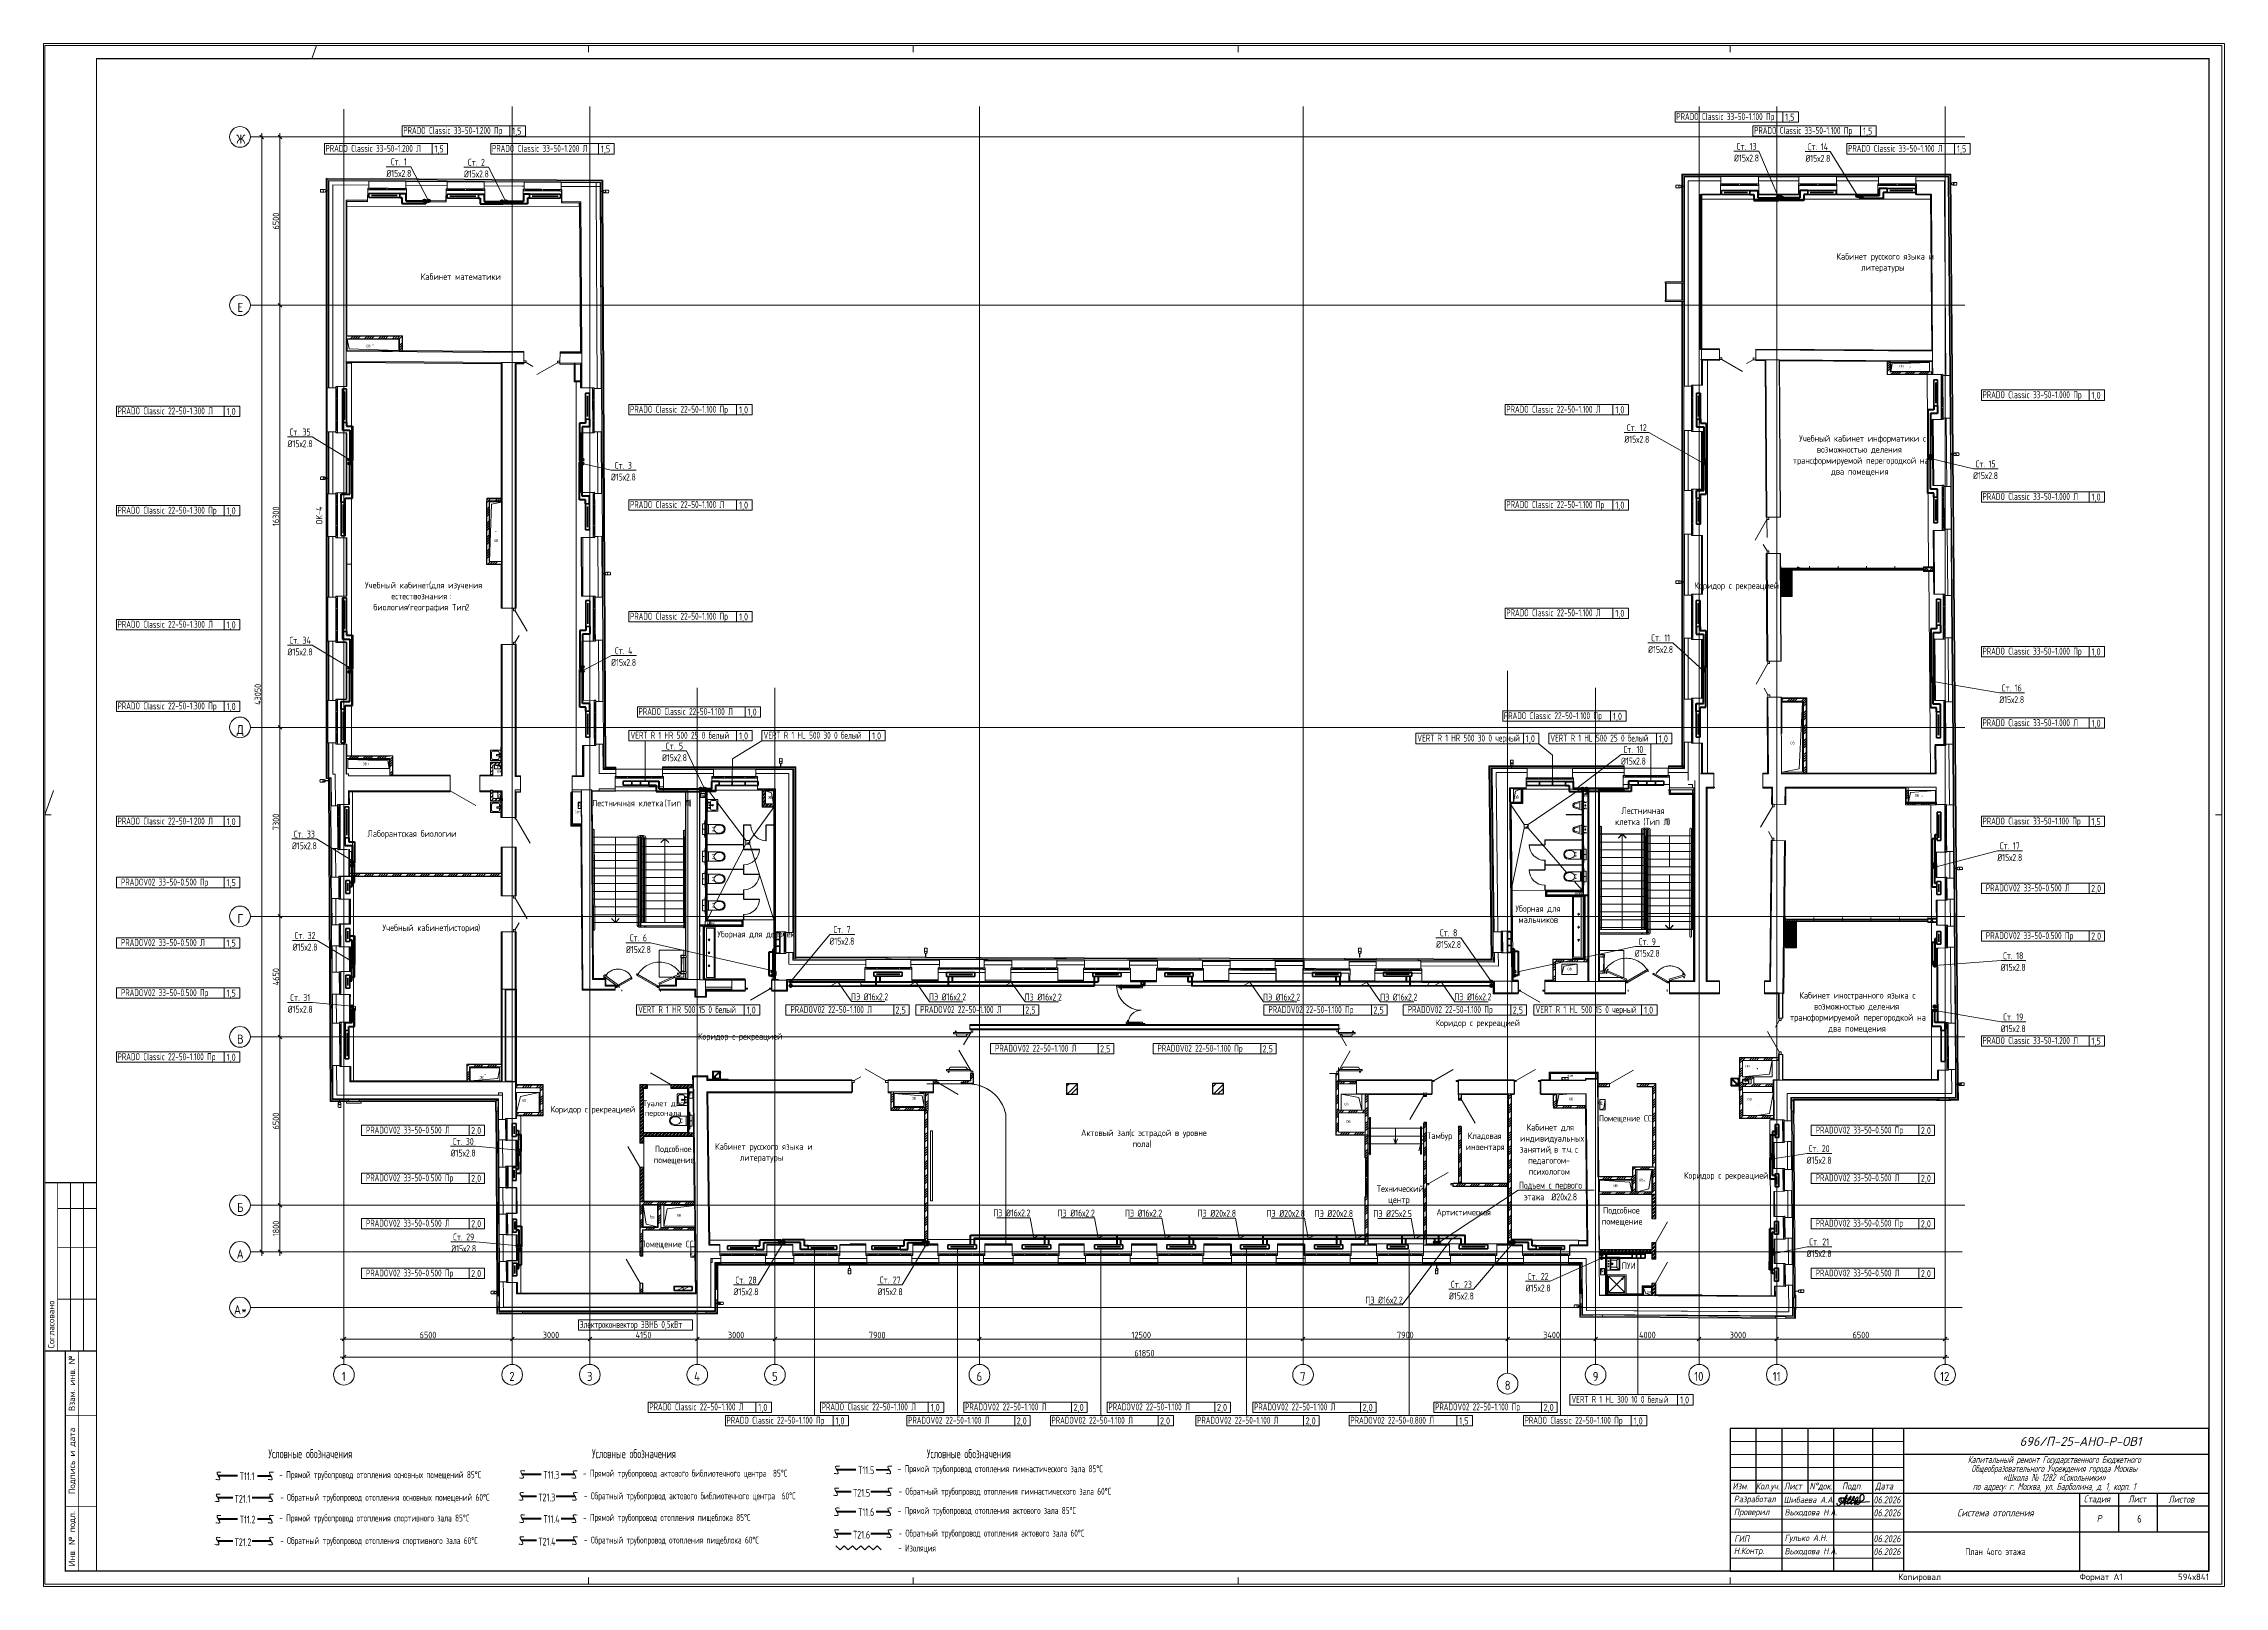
# Paper-space layout '6' of a CAD drawing. Header units: millimetres. Extents: x -2 to 841, y -2 to 594.
# The model-space entities are those that its viewports show. They can reach past a viewport. Long polylines and large blocks are cut down to what shows.
import ezdxf
from ezdxf import colors
from ezdxf.entities.mleader import LeaderData, LeaderLine
from ezdxf.enums import TextEntityAlignment as Align
from ezdxf.math import Vec2, Vec3

# ---------------------------------------------------------------- set-up
doc = ezdxf.new("R2010")
doc.units = ezdxf.units.MM
for name, pattern in [('ADSK_Линия сетки', [25, 20, -2.5, 0, -2.5]), ('ADSK_Осевая', [14, 10, -2, 0, -2]), ('ADSK_Штрих_ш3 п1_5', [4.5, 3, -1.5]), ('ADSK_Штриховая_ш2 п1', [3, 2, -1]), ('ADSK_Штриховая_ш3 п1_5', [4.5, 3, -1.5]), ('ADSK_Штрихпунктирная 2 точки_ш15 п1_5 п1_5 п1_5', [19.5, 15, -1.5, 0, -1.5, 0, -1.5]), ('GOST2.303 4', [7, 5, -2, 0]), ('Hidden', [7.14375, 4.7625, -2.38125])]:
    doc.linetypes.add(name, pattern=pattern)
for name, color, linetype in [('9_Форматы', 7, 'Continuous'), ('ПРИБОРЫ', 3, 'Continuous'), ('статистика приборов', 252, 'Continuous'), ('стояки', 7, 'Continuous'), ('т21.4', 142, 'Continuous')]:
    doc.layers.add(name, color=color, linetype=linetype)
doc.layers.add('9_Форматы надписи', color=7, linetype='Continuous', plot=False)
for name, color, linetype, lineweight in [('_ Окна', 7, 'Continuous', 9), ('_надписи ОВ', 7, 'Continuous', 20), ('Shtamp', 7, 'Continuous', 35), ('Аннотация', 7, 'Continuous', 18), ('АР-ШТАМП', 7, 'Continuous', 15), ('Витраж', 7, 'Continuous', 9), ('Двери', 7, 'Continuous', 9), ('Двери открывание', 7, 'Continuous', 9), ('Лестницы', 7, 'Continuous', 9), ('Марки окон', 7, 'Continuous', 20), ('Марки помещений', 7, 'Continuous', 20), ('Несущие колонны', 7, 'Continuous', 18), ('Обобщенные модели', 7, 'Continuous', 18), ('Оборудование', 7, 'Continuous', 18), ('ОВ-ИЗОЛЯЦИЯ', 7, 'Continuous', 25), ('ОВ-О-Оборудование', 32, 'Continuous', 35), ('ОВ-рамка', 7, 'Continuous', 30), ('ОВ-ТЕКСТ', 7, 'Continuous', 25), ('Ограждение', 7, 'Continuous', 9), ('Окна', 7, 'Continuous', 9), ('Оси', 253, 'Continuous', 9), ('Панели витража', 7, 'Continuous', 9), ('Перекрытие', 7, 'Continuous', 18), ('Размеры', 7, 'Continuous', 9), ('Сантехника', 7, 'Continuous', 18), ('Стены внутренние', 7, 'Continuous', 18), ('Стены наружные', 7, 'Continuous', 18), ('Стены несущие', 7, 'Continuous', 30), ('Стены отделка', 7, 'Continuous', 30), ('Стены перегородки', 7, 'Continuous', 30), ('Стены штриховка', 7, 'Continuous', 9), ('Стрелки вверх', 7, 'Continuous', 18), ('ТЕКСТ', 252, 'Continuous', 13), ('Узлы', 7, 'Continuous', 18)]:
    doc.layers.add(name, color=color, linetype=linetype, lineweight=lineweight)
doc.layers.add('Линии', color=7, linetype='Continuous', lineweight=9, true_color=0x00a600)
for name, color, linetype, true_color in [('Подпись', 7, 'Continuous', 0x082cf7), ('т11.1', 1, 'Continuous', 0xff0000), ('т11.2', 7, 'Continuous', 0x6d366d), ('т11.3', 7, 'Continuous', 0xb82e00), ('т11.4', 7, 'Continuous', 0xd600d6), ('т11.5', 7, 'Continuous', 0x750000), ('т21.1', 5, 'Continuous', 0x0000ff), ('т21.2', 7, 'Continuous', 0x004285), ('т21.3', 7, 'Continuous', 0x005c45), ('т21.5', 7, 'Continuous', 0x000061)]:
    doc.layers.add(name, color=color, linetype=linetype, true_color=true_color)
doc.styles.add('GOST 2.304', font='CS_Gost2304.shx')
doc.styles.add('GOST Common', font='GOST_Common.ttf', dxfattribs={"width": 0.9, "height": 350})
doc.styles.add('GOST Common_1', font='GOST_Common.ttf', dxfattribs={"width": 0.9, "height": 250})
doc.styles.add('GOST Common_2', font='GOST_Common.ttf', dxfattribs={"width": 0.9, "height": 250})
doc.styles.add('GOST Common_4', font='GOST_Common.ttf', dxfattribs={"width": 0.9, "height": 200})
doc.styles.add('ГОСТ', font='isocpeur.ttf', dxfattribs={"width": 0.8, "height": 250})
doc.styles.add('М2', font='isocpeui.ttf', dxfattribs={"width": 0.8})
doc.styles.add('РАЗМЕРНЫЙ', font='simplex.shx', dxfattribs={"width": 0.6, "oblique": 15})
doc.styles.add('СТИЛЬ', font='simplex.shx', dxfattribs={"width": 0.65})

psp = doc.layouts.new('6')

msp = doc.modelspace()

# ---------------------------------------------------------------- texts
at = {"layer": '_надписи ОВ', "ltscale": 10, "style": 'СТИЛЬ', "width": 0.6}
for s, height, p in [('Условные обозначения', 350, (161631.325, 404395.134)), ('Условные обозначения', 350, (174130.337, 404395.134)), ('Условные обозначения', 350, (187065.365, 404395.134)), ('- Прямой трубопровод отопления основных помещений 85%%DС', 270, (162051.22, 403624.384)), ('- Прямой трубопровод актового библиотечного центра  85%%DС', 270, (173783.959, 403680.503)), ('- Прямой трубопровод отопления гимнастического зала 85%%DС', 270, (185940.752, 403856.185)), ('- Обратный трубопровод отопления основных помещений 60%%DС', 270, (162084.465, 402751.354)), ('- Обратный трубопровод актового библиотечного центра  60%%DС', 270, (173817.204, 402807.472)), ('- Обратный трубопровод отопления гимнастического зала 60%%DС', 270, (185973.997, 402983.155)), ('- Прямой трубопровод отопления спортивного зала 85%%DС', 270, (162051.22, 401952.178)), ('- Прямой трубопровод отопления пищеблока 85%%DС', 270, (173783.959, 401973.937)), ('- Прямой трубопровод отопления актового зала 85%%DС', 270, (185940.752, 402241.997)), ('- Обратный трубопровод отопления спортивного зала 60%%DС', 270, (162084.465, 401079.148)), ('- Обратный трубопровод отопления пищеблока 60%%DС', 270, (173817.204, 401100.907)), (' - Изоляция', 270, (185833.91, 400791.609)), ('- Обратный трубопровод отопления актового зала 60%%DС', 270, (185973.997, 401368.967))]:
    msp.add_text(s, height=height, dxfattribs=at).set_placement(p)
at = {"layer": '_надписи ОВ', "ltscale": 10, "char_height": 300, "width": 16480.02357, "attachment_point": 1, "line_spacing_factor": 0.7, "style": 'СТИЛЬ'}
for s, insert in [('Т11.1', (160527.787, 403848.609)), ('Т11.3', (172260.526, 403904.728)), ('Т11.5', (184417.319, 404080.411)), ('Т21.1 ', (160328.687, 402974.64)), ('Т21.3 ', (172061.426, 403030.759)), ('Т21.5 ', (184218.219, 403206.441)), ('Т11.2', (160527.787, 402176.404)), ('Т11.4', (172260.526, 402198.163)), ('Т11.6', (184417.319, 402466.223)), ('Т21.2 ', (160328.687, 401302.435)), ('Т21.4 ', (172061.426, 401324.194)), ('Т21.6 ', (184218.219, 401592.253))]:
    msp.add_mtext(s, dxfattribs=dict(at, insert=insert))
at = {"layer": 'статистика приборов', "color": 7, "style": 'СТИЛЬ', "width": 0.6}
for s, p in [('PRADO Classic 33-50-1.200 Пр      ', (166842.558, 455528.494)), ('PRADO Classic 33-50-1.100 Пр      ', (216015.041, 456064.991)), ('PRADO Classic 33-50-1.100 Пр      ', (219020.719, 455528.494)), ('PRADO Classic 33-50-1.200 Л      ', (163836.88, 454836.314)), ('PRADO Classic 33-50-1.200 Л      ', (170268.782, 454836.314)), ('PRADO Classic 33-50-1.100 Л      ', (222651.359, 454836.314)), ('PRADO Classic 22-50-1.300 Л      ', (155806.46, 444700.401)), ('PRADO Classic 22-50-1.100 Пр      ', (175599.815, 444763.79)), ('PRADO Classic 22-50-1.100 Л      ', (209449.622, 444763.79)), ('PRADO Classic 33-50-1.000 Пр      ', (227844.839, 445325.15)), ('PRADO Classic 33-50-1.000 Л      ', (227844.839, 441395.85)), ('PRADO Classic 22-50-1.300 Пр      ', (155806.46, 440865.109)), ('PRADO Classic 22-50-1.100 Л      ', (175599.815, 441085.299)), ('PRADO Classic 22-50-1.100 Пр      ', (209449.622, 441085.299)), ('PRADO Classic 22-50-1.300 Л      ', (155806.46, 436460.454)), ('PRADO Classic 22-50-1.100 Пр      ', (175599.815, 436772.515)), ('PRADO Classic 22-50-1.100 Л      ', (209449.622, 436905.455)), ('PRADO Classic 33-50-1.000 Пр      ', (227844.839, 435422.968)), ('PRADO Classic 22-50-1.300 Пр      ', (155806.46, 433308.666)), ('PRADO Classic 22-50-1.100 Л      ', (175930.578, 433094.024)), ('PRADO Classic 22-50-1.100 Пр      ', (209357.291, 432932.87)), ('VERT R 1 HR 500 25 0 белый ', (175620.701, 432175.709)), ('VERT R 1 HL 500 30 0 белый ', (180759.421, 432175.709)), ('VERT R 1 HR 500 30 0 черный ', (206014.087, 432068.069)), ('VERT R 1 HL 500 25 0 белый ', (211152.807, 432068.069)), ('PRADO Classic 33-50-1.000 Л      ', (227844.839, 432661.839)), ('PRADO Classic 22-50-1.200 Л      ', (155806.46, 428865.052)), ('PRADO Classic 33-50-1.100 Пр      ', (227844.839, 428865.052)), ('PRADOV02 33-50-0.500 Пр      ', (155938.095, 426507.991)), ('PRADOV02 33-50-0.500 Л      ', (227976.474, 426283.964)), ('PRADOV02 33-50-0.500 Пр      ', (227976.474, 424440.785)), ('PRADOV02 33-50-0.500 Л      ', (155938.095, 424174.263)), ('PRADOV02 33-50-0.500 Пр      ', (155938.095, 422238.744)), ('VERT R 1 HR 500 15 0 белый ', (175916.753, 421587.374)), ('PRADOV02 22-50-1.100 Л      ', (181800.382, 421587.374)), ('PRADOV02 22-50-1.100 Л      ', (186811.167, 421587.374)), ('PRADOV02 22-50-1.100 Пр      ', (200260.05, 421587.374)), ('PRADOV02 22-50-1.100 Пр      ', (205641.198, 421587.374)), ('VERT R 1 HL 500 15 0 черный ', (210581.308, 421587.374)), ('PRADOV02 22-50-1.100 Л      ', (189700.085, 420090.858)), ('PRADOV02 22-50-1.100 Пр      ', (195977.059, 420090.858)), ('PRADO Classic 33-50-1.200 Л      ', (227844.839, 420390.999)), ('PRADO Classic 22-50-1.100 Пр      ', (155806.46, 419764.969)), ('PRADOV02 33-50-0.500 Л      ', (165400.743, 416933.548)), ('PRADOV02 33-50-0.500 Пр      ', (221401.155, 416933.548)), ('PRADOV02 33-50-0.500 Пр      ', (165400.743, 415090.347)), ('PRADOV02 33-50-0.500 Л      ', (221401.155, 415090.347)), ('PRADOV02 33-50-0.500 Л      ', (165400.743, 413338.734)), ('PRADOV02 33-50-0.500 Пр      ', (221401.155, 413338.734)), ('PRADOV02 33-50-0.500 Пр      ', (165400.743, 411412.812)), ('PRADOV02 33-50-0.500 Л      ', (221401.155, 411412.812)), ('Электроконвектор ЭВНБ 0,5кВт', (173659.651, 409426.665)), ('PRADO Classic 22-50-1.100 Л      ', (176344.928, 406244.826)), ('PRADO Classic 22-50-1.100 Л      ', (183004.087, 406244.826)), ('PRADOV02 22-50-1.100 Л      ', (188543.249, 406244.826)), ('PRADOV02 22-50-1.100 Л      ', (194080.409, 406244.826)), ('PRADOV02 22-50-1.100 Л      ', (199705.819, 406244.826)), ('PRADOV02 22-50-1.100 Пр      ', (206698.571, 406244.826)), ('VERT R 1 HL 300 10 0 белый ', (211969.956, 406532.527)), ('PRADO Classic 22-50-1.100 Пр      ', (179326.179, 405726.229)), ('PRADOV02 22-50-1.100 Л      ', (186342.584, 405726.229)), ('PRADOV02 22-50-1.100 Л      ', (191879.744, 405726.229)), ('PRADOV02 22-50-1.100 Л      ', (197505.153, 405726.229)), ('PRADOV02 22-50-0.800 Л      ', (203424.386, 405726.229)), ('PRADO Classic 22-50-1.100 Пр      ', (210157.118, 405726.229))]:
    msp.add_text(s, height=270, dxfattribs=at).set_placement(p)
at = {"layer": 'статистика приборов', "color": 7, "style": 'СТИЛЬ', "width": 0.7}
for s, p in [('1,5', (171230.267, 455507.092)), ('1,5', (220402.75, 456043.589)), ('1,5', (223408.428, 455507.092)), ('1,5', (168224.59, 454814.912)), ('1,5', (174656.491, 454814.912)), ('1,5', (227039.068, 454814.912)), ('1,0', (160194.169, 444678.999)), ('1,0', (179987.525, 444742.388)), ('1,0', (213837.331, 444742.388)), ('1,0', (232232.549, 445303.748)), ('1,0', (232232.549, 441374.448)), ('1,0', (160194.169, 440843.707)), ('1,0', (179987.525, 441063.897)), ('1,0', (213837.331, 441063.897)), ('1,0', (160194.169, 436439.052)), ('1,0', (179987.525, 436751.113)), ('1,0', (213837.331, 436884.053)), ('1,0', (232232.549, 435401.566)), ('1,0', (160194.169, 433287.264)), ('1,0', (180318.287, 433072.622)), ('1,0', (213745, 432911.468)), ('1,0', (179987.525, 432154.307)), ('1,0', (185126.245, 432154.307)), ('1,0', (210380.91, 432046.667)), ('1,0', (215519.63, 432046.667)), ('1,0', (232232.549, 432640.437)), ('1,0', (160194.169, 428843.65)), ('1,5', (232232.549, 428843.65)), ('1,5', (160194.169, 426486.589)), ('2,0', (232232.549, 426262.562)), ('2,0', (232232.549, 424419.383)), ('1,5', (160194.169, 424152.861)), ('1,5', (160194.169, 422217.342)), ('1,0', (180283.576, 421565.972)), ('2,5', (186056.456, 421565.972)), ('2,5', (191067.242, 421565.972)), ('2,5', (204516.124, 421565.972)), ('2,5', (209897.272, 421565.972)), ('1,0', (214948.131, 421565.972)), ('1,5', (232232.549, 420369.597)), ('1,0', (160194.169, 419743.567)), ('2,5', (193956.16, 420069.456)), ('2,5', (200233.134, 420069.456)), ('2,0', (169656.818, 416912.146)), ('2,0', (225657.229, 416912.146)), ('2,0', (169656.818, 415068.945)), ('2,0', (225657.229, 415068.945)), ('2,0', (169656.818, 413317.332)), ('2,0', (225657.229, 413317.332)), ('2,0', (169656.818, 411391.41)), ('2,0', (225657.229, 411391.41)), ('1,0', (180732.637, 406223.424)), ('1,0', (187391.796, 406223.424)), ('2,0', (192930.959, 406223.424)), ('2,0', (198468.119, 406223.424)), ('2,0', (204093.529, 406223.424)), ('2,0', (211086.281, 406223.424)), ('1,0', (216336.78, 406511.125)), ('1,0', (183713.889, 405704.827)), ('2,0', (190730.293, 405704.827)), ('2,0', (196267.453, 405704.827)), ('2,0', (201892.863, 405704.827)), ('1,5', (207812.095, 405704.827)), ('1,0', (214544.828, 405704.827))]:
    msp.add_text(s, height=270, dxfattribs=at).set_placement(p, align=Align.CENTER)
at = {"layer": 'ТЕКСТ', "transparency": 33554687, "attachment_point": 5, "style": 'СТИЛЬ'}
for s, insert, char_height, width in [('\\pxi1,sm0.75;{\\C7;6}', (233754.951, 402057.116), 300, 6768.52482), ('\\pxi1,sm0.75;{\\C7;План 4ого этажа}', (228207.714, 400788.389), 270, 6535.64473)]:
    msp.add_mtext(s, dxfattribs=dict(at, insert=insert, char_height=char_height, width=width))

# ---------------------------------------------------------------- blocks, each defined once
blk = doc.blocks.new('*U2938')
at = {"layer": 'ОВ-О-Оборудование', "color": 32, "ltscale": 0.1, "true_color": 0xcd6928}
for p, q in [((600, 75), (-600, 75)), ((-600, 75), (-600, -75)), ((-500, 0), (500, 0)), ((600, -75), (600, 75)), ((-600, -75), (600, -75))]:
    blk.add_line(p, q, dxfattribs=at)
blk = doc.blocks.new('*U2934')
at = {"layer": 'ОВ-О-Оборудование', "color": 32, "ltscale": 0.1, "true_color": 0xcd6928}
for p, q in [((550, 75), (-550, 75)), ((-550, 75), (-550, -75)), ((-450, 0), (450, 0)), ((550, -75), (550, 75)), ((-550, -75), (550, -75))]:
    blk.add_line(p, q, dxfattribs=at)
blk = doc.blocks.new('*U2874')
at = {"layer": 'ОВ-О-Оборудование', "color": 32, "ltscale": 0.1, "true_color": 0xcd6928}
for p, q in [((500, 75), (-500, 75)), ((-500, 75), (-500, -75)), ((-400, 0), (400, 0)), ((500, -75), (500, 75)), ((-500, -75), (500, -75))]:
    blk.add_line(p, q, dxfattribs=at)
blk = doc.blocks.new('*U2949')
at = {"layer": 'ОВ-О-Оборудование', "color": 32, "ltscale": 0.1, "true_color": 0xcd6928}
for p, q in [((750, 75), (-750, 75)), ((-750, 75), (-750, -75)), ((-250, 75), (-250, -75)), ((250, 75), (250, -75)), ((750, -75), (750, 75)), ((-750, -75), (750, -75))]:
    blk.add_line(p, q, dxfattribs=at)
blk = doc.blocks.new('*U2876')
at = {"layer": 'ОВ-О-Оборудование', "color": 32, "ltscale": 0.1, "true_color": 0xcd6928}
for p, q in [((500, 75), (-500, 75)), ((-500, 75), (-500, -75)), ((-167, 75), (-167, -75)), ((167, 75), (167, -75)), ((500, -75), (500, 75)), ((-500, -75), (500, -75))]:
    blk.add_line(p, q, dxfattribs=at)
blk = doc.blocks.new('*U2953')
at = {"layer": 'ОВ-О-Оборудование', "color": 32, "ltscale": 0.1, "true_color": 0xcd6928}
for p, q in [((650, 75), (-650, 75)), ((-650, 75), (-650, -75)), ((-550, 0), (550, 0)), ((650, -75), (650, 75)), ((-650, -75), (650, -75))]:
    blk.add_line(p, q, dxfattribs=at)
blk = doc.blocks.new('*U2954')
at = {"layer": 'ОВ-О-Оборудование', "color": 32, "ltscale": 0.1, "true_color": 0xcd6928}
for p, q in [((600, 75), (-600, 75)), ((-600, 75), (-600, -75)), ((600, -75), (600, 75)), ((-600, -75), (600, -75))]:
    blk.add_line(p, q, dxfattribs=at)
at = {"layer": 'ОВ-О-Оборудование', "color": 32, "lineweight": 0, "ltscale": 10, "true_color": 0xcd6928, "style": 'GOST 2.304'}
blk.add_attdef('Маркировка', text='', height=180, dxfattribs=at).set_placement((0, -90), align=Align.CENTER)
blk = doc.blocks.new('*U2935')
at = {"layer": 'ОВ-О-Оборудование', "color": 32, "ltscale": 0.1, "true_color": 0xcd6928}
for p, q in [((250, 75), (-250, 75)), ((-250, 75), (-250, -75)), ((-150, 0), (150, 0)), ((250, -75), (250, 75)), ((-250, -75), (250, -75))]:
    blk.add_line(p, q, dxfattribs=at)
blk = doc.blocks.new('*U2941')
at = {"layer": 'ОВ-О-Оборудование', "color": 32, "ltscale": 0.1, "true_color": 0xcd6928}
for p, q in [((400, 75), (-400, 75)), ((-400, 75), (-400, -75)), ((-133, 75), (-133, -75)), ((133, 75), (133, -75)), ((400, -75), (400, 75)), ((-400, -75), (400, -75))]:
    blk.add_line(p, q, dxfattribs=at)
blk = doc.blocks.new('*U2933')
at = {"layer": 'ОВ-О-Оборудование', "color": 32, "ltscale": 0.1, "true_color": 0xcd6928}
for p, q in [((250, 75), (-250, 75)), ((-250, 75), (-250, -75)), ((-83, 75), (-83, -75)), ((83, 75), (83, -75)), ((250, -75), (250, 75)), ((-250, -75), (250, -75))]:
    blk.add_line(p, q, dxfattribs=at)
blk = doc.blocks.new('_Oblique')
at = {"color": 0, "linetype": 'ByBlock', "lineweight": -2}
blk.add_line((-0.5, -0.5), (0.5, 0.5), dxfattribs=at)
blk = doc.blocks.new('4 этаж')
at = {"layer": 'Аннотация', "lineweight": 0}
blk.add_hatch(color=253, dxfattribs=at).paths.add_polyline_path([(411718, 28494), (411436, 28604), (411417, 28527)])
at = {"layer": 'Ограждение', "lineweight": 0, "transparency": 33554432}
for points in [[(369638, 697), (369724, 697), (369724, 1636), (369638, 1722), (369638, 1630)], [(371914, 1636), (371914, 1722), (371579, 1722), (371579, 1636)], [(372668, 1636), (372668, 1722), (372314, 1722), (372314, 1636), (372596, 1636)], [(372668, 1722), (372668, 1723), (372614, 1722)], [(375488, 1722), (375488, 1723), (375439, 1722)], [(377223, 1636), (377591, 1636), (377591, 1722), (377223, 1722), (377223, 1638)], [(377591, 1722), (377591, 1723), (377285, 1722)], [(377991, 1636), (378265, 1636), (378265, 1722), (377991, 1722), (377991, 1638)], [(380000, 1636), (380391, 1636), (380391, 1722), (380000, 1722), (380000, 1638)], [(380824, 1636), (381138, 1636), (381138, 1722), (380791, 1722), (380791, 1636)], [(382872, 1636), (383131, 1636), (383131, 1722), (382872, 1722), (382872, 1638)], [(383928, 1636), (383928, 1722), (383531, 1722), (383531, 1636), (383910, 1636)], [(385967, 1636), (385991, 1636), (385991, 1722), (385677, 1722), (385677, 1636)], [(386391, 1636), (386728, 1636), (386728, 1722), (386391, 1722), (386391, 1638)], [(388463, 1636), (388891, 1636), (388891, 1722), (388463, 1722), (388463, 1638)], [(391305, 1636), (391691, 1636), (391691, 1722), (391305, 1722), (391305, 1638)], [(392420, 1636), (392420, 1722), (392091, 1722), (392091, 1636), (392138, 1636)], [(394194, 1636), (394491, 1636), (394491, 1722), (394155, 1722), (394155, 1636)], [(394491, 1722), (394491, 1723), (394194, 1722)], [(394891, 1636), (395213, 1636), (395213, 1722), (394891, 1722), (394891, 1638)], [(398038, 1722), (398038, 1723), (398027, 1722)], [(399773, 1636), (400049, 1636), (400049, 1722), (399773, 1722), (399773, 1638)], [(400449, 1636), (400858, 1636), (400858, 1722), (400449, 1722), (400449, 1638)], [(402937, 1636), (403017, 1636), (403102, 1722), (402593, 1722), (402593, 1636)], [(403025, 546), (403042, 546), (403042, 546), (403111, 547), (403102, 1722), (403017, 1635), (403024, 638)], [(369637, 697), (369638, 697), (369637, 1630)], [(369725, 697), (369725, 1635), (369724, 1635), (369724, 697)], [(369728, 697), (369728, 1632), (369726, 1634), (369726, 697)], [(369843, 1630), (369843, 1632), (369728, 1632), (369729, 1630), (369737, 1630)], [(372314, 1630), (372668, 1630), (372668, 1632), (372314, 1632)], [(374403, 1630), (374691, 1630), (374691, 1632), (374403, 1632)], [(375091, 1630), (375488, 1630), (375488, 1632), (375091, 1632)], [(380791, 1630), (381138, 1630), (381138, 1632), (380791, 1632)], [(383531, 1630), (383928, 1630), (383928, 1632), (383531, 1632)], [(385677, 1630), (385991, 1630), (385991, 1632), (385677, 1632)], [(392091, 1630), (392420, 1630), (392420, 1632), (392091, 1632)], [(394155, 1630), (394491, 1630), (394491, 1632), (394155, 1632)], [(396948, 1630), (397299, 1630), (397299, 1632), (396948, 1632)], [(397699, 1630), (398038, 1630), (398038, 1632), (397699, 1632)], [(403011, 1630), (403011, 1632), (402593, 1632), (402593, 1630), (403011, 1630)], [(403111, 547), (403112, 547), (403111, 547)]]:
    blk.add_hatch(color=253, dxfattribs=at).paths.add_polyline_path(points)
h = blk.add_hatch(color=253, dxfattribs=at)
h.paths.add_polyline_path([(369843, 1630), (369843, 1630), (369737, 1630)])
h.paths.add_polyline_path([(369724, 1636), (369843, 1636), (369843, 1722), (369638, 1722), (369722, 1638)])
h = blk.add_hatch(color=253, dxfattribs=at)
h.paths.add_polyline_path([(374691, 1630), (374691, 1630), (374653, 1630)])
h.paths.add_polyline_path([(374691, 1636), (374691, 1722), (374403, 1722), (374403, 1636), (374653, 1636)])
h = blk.add_hatch(color=253, dxfattribs=at)
h.paths.add_polyline_path([(375488, 1630), (375488, 1630), (375168, 1630)])
h.paths.add_polyline_path([(375488, 1636), (375488, 1722), (375091, 1722), (375091, 1636), (375168, 1636)])
h = blk.add_hatch(color=253, dxfattribs=at)
h.paths.add_polyline_path([(389570, 1630), (389570, 1630), (389291, 1630)])
h.paths.add_polyline_path([(389291, 1636), (389570, 1636), (389570, 1722), (389291, 1722), (389291, 1638)])
h = blk.add_hatch(color=253, dxfattribs=at)
h.paths.add_polyline_path([(397299, 1630), (397299, 1630), (397280, 1630)])
h.paths.add_polyline_path([(397280, 1636), (397299, 1636), (397299, 1722), (396948, 1722), (396948, 1636)])
h = blk.add_hatch(color=253, dxfattribs=at)
h.paths.add_polyline_path([(398038, 1630), (398038, 1630), (397794, 1630)])
h.paths.add_polyline_path([(398038, 1636), (398038, 1722), (397699, 1722), (397699, 1636), (397794, 1636)])
h = blk.add_hatch(color=253, dxfattribs=at)
h.paths.add_polyline_path([(369725, 697), (369726, 697), (369725, 788)])
h.paths.add_polyline_path([(369728, 697), (369729, 697), (369729, 1630), (369728, 1630), (369728, 788)])
h = blk.add_hatch(color=253, dxfattribs=at)
h.paths.add_polyline_path([(371579, 1630), (371914, 1630), (371914, 1632), (371579, 1632)])
h.paths.add_polyline_path([(371914, 1634), (371914, 1635), (371579, 1634)])
h = blk.add_hatch(color=253, dxfattribs=at)
h.paths.add_polyline_path([(377223, 1630), (377591, 1630), (377591, 1632), (377223, 1632)])
h.paths.add_polyline_path([(377591, 1634), (377591, 1635), (377223, 1634)])
h = blk.add_hatch(color=253, dxfattribs=at)
h.paths.add_polyline_path([(377991, 1630), (378265, 1630), (378265, 1632), (377991, 1632)])
h.paths.add_polyline_path([(378265, 1634), (378265, 1635), (377991, 1634)])
h = blk.add_hatch(color=253, dxfattribs=at)
h.paths.add_polyline_path([(380000, 1630), (380391, 1630), (380391, 1632), (380000, 1632)])
h.paths.add_polyline_path([(380391, 1634), (380391, 1635), (380000, 1634)])
h = blk.add_hatch(color=253, dxfattribs=at)
h.paths.add_polyline_path([(382872, 1630), (383131, 1630), (383131, 1632), (382872, 1632)])
h.paths.add_polyline_path([(383131, 1634), (383131, 1635), (382872, 1634)])
h = blk.add_hatch(color=253, dxfattribs=at)
h.paths.add_polyline_path([(386391, 1630), (386728, 1630), (386728, 1632), (386391, 1632)])
h.paths.add_polyline_path([(386728, 1634), (386728, 1635), (386391, 1634)])
h = blk.add_hatch(color=253, dxfattribs=at)
h.paths.add_polyline_path([(388463, 1630), (388891, 1630), (388891, 1632), (388463, 1632)])
h.paths.add_polyline_path([(388891, 1634), (388891, 1635), (388463, 1634)])
h = blk.add_hatch(color=253, dxfattribs=at)
h.paths.add_polyline_path([(389291, 1630), (389570, 1630), (389570, 1632), (389291, 1632)])
h.paths.add_polyline_path([(389570, 1634), (389570, 1635), (389291, 1634)])
h = blk.add_hatch(color=253, dxfattribs=at)
h.paths.add_polyline_path([(391305, 1630), (391691, 1630), (391691, 1632), (391305, 1632)])
h.paths.add_polyline_path([(391691, 1634), (391691, 1635), (391305, 1634)])
h = blk.add_hatch(color=253, dxfattribs=at)
h.paths.add_polyline_path([(394891, 1630), (395213, 1630), (395213, 1632), (394891, 1632)])
h.paths.add_polyline_path([(395213, 1634), (395213, 1635), (394891, 1634)])
h = blk.add_hatch(color=253, dxfattribs=at)
h.paths.add_polyline_path([(399773, 1630), (400049, 1630), (400049, 1632), (399773, 1632)])
h.paths.add_polyline_path([(400049, 1634), (400049, 1635), (399773, 1634)])
h = blk.add_hatch(color=253, dxfattribs=at)
h.paths.add_polyline_path([(400449, 1630), (400858, 1630), (400858, 1632), (400449, 1632)])
h.paths.add_polyline_path([(400858, 1634), (400858, 1635), (400449, 1634)])
h = blk.add_hatch(color=253, dxfattribs=at)
h.paths.add_polyline_path([(403019, 546), (403021, 546), (403012, 1632), (403011, 1630), (403019, 546)])
h.paths.add_polyline_path([(403023, 546), (403024, 546), (403023, 570)])
at = {"layer": 'Стены внутренние', "lineweight": 0}
for points in [[(364176, 35786), (364216, 35786), (364216, 36427), (364176, 36427), (364176, 35856)], [(364302, 35746), (364441, 35746), (364441, 35786), (364176, 35786), (364176, 35746), (364290, 35746)], [(364083, 18633), (364123, 18633), (364123, 19913), (364083, 19913), (364083, 19733)], [(400338, 19473), (400769, 19473), (400769, 19513), (400338, 19513), (400338, 19477)], [(400809, 19473), (400809, 20046), (400769, 20046), (400769, 19473)], [(406488, 19866), (406527, 19866), (406527, 19986), (406487, 19986), (406487, 19866)], [(407031, 19826), (407432, 19826), (407432, 19866), (406487, 19866), (406488, 19826), (406536, 19826)], [(364457, 18633), (364457, 18673), (364123, 18673), (364123, 18633), (364449, 18633)], [(361938, 8732), (361938, 12269), (361898, 12269), (361898, 8732), (361924, 8732)], [(401895, 9040), (403725, 9040), (403725, 9080), (401855, 9080), (401855, 9040), (401871, 9040)], [(401895, 8783), (401895, 9040), (401855, 9040), (401855, 8783)], [(403702, 8843), (403725, 8843), (403725, 9040), (403685, 9040), (403685, 8843)], [(405494, 777), (405804, 777), (405804, 817), (405454, 817), (405454, 777)], [(405494, 477), (405494, 777), (405454, 777), (405454, 477)]]:
    blk.add_hatch(color=253, dxfattribs=at).paths.add_polyline_path(points)
at = {"layer": 'Узлы', "lineweight": 0}
for points in [[(410887, 28468), (416299, 28468), (416299, 28552), (410799, 28552), (410799, 28468), (410844, 28468)], [(410810, 27452), (410887, 27452), (410887, 28468), (410803, 28468), (410803, 27452), (410808, 27452)], [(410973, 27452), (410973, 28468), (410889, 28468), (410889, 27452)], [(410975, 27452), (411059, 27452), (411059, 28468), (410975, 28468), (410975, 27985)], [(411070, 27452), (411145, 27452), (411145, 28468), (411061, 28468), (411061, 27452)], [(411231, 27452), (411231, 28468), (411147, 28468), (411147, 27452)], [(411231, 14910), (416473, 14910), (416473, 14994), (410973, 14994), (410973, 14910), (411229, 14910)], [(411057, 13894), (411057, 14910), (410973, 14910), (410973, 13894)], [(411143, 13894), (411143, 14910), (411059, 14910), (411059, 13894)], [(411229, 13894), (411229, 14910), (411145, 14910), (411145, 13894)], [(411315, 13894), (411315, 14910), (411231, 14910), (411231, 13894)], [(411401, 13894), (411401, 14910), (411317, 14910), (411317, 13894)]]:
    blk.add_hatch(color=253, dxfattribs=at).paths.add_polyline_path(points)
at = {"color": 253, "linetype": 'Continuous', "lineweight": 0}
for p, q in [((371459, 19912), (371574, 20028)), ((371459, 20002), (371484, 20028)), ((371459, 19868), (371579, 19988)), ((371459, 19778), (371579, 19898)), ((371459, 19733), (371579, 19853)), ((371459, 19643), (371579, 19763)), ((371459, 19598), (371579, 19718)), ((371459, 19508), (371579, 19628)), ((371459, 19463), (371579, 19583)), ((371459, 19374), (371579, 19494)), ((371459, 19330), (371579, 19450)), ((371549, 19330), (371669, 19450)), ((371594, 19330), (371714, 19450)), ((371684, 19330), (371804, 19450)), ((371729, 19330), (371849, 19450)), ((371818, 19330), (371938, 19450)), ((371863, 19330), (371964, 19430)), ((371953, 19330), (371964, 19340))]:
    blk.add_line(p, q, dxfattribs=at)
at = {"layer": '_ Окна', "color": 253, "lineweight": 0}
for p, q in [((356208, 43161), (356208, 43221)), ((356208, 43221), (356284, 43220)), ((356284, 43160), (356208, 43161)), ((356228, 43161), (356228, 43221)), ((356284, 43220), (356284, 43160)), ((356284, 43190), (356920, 43186)), ((356920, 43156), (356920, 43216)), ((356920, 43216), (356996, 43215)), ((356996, 43155), (356920, 43156)), ((356996, 43215), (356996, 43155)), ((356996, 43185), (357632, 43181)), ((357632, 43211), (357632, 43151)), ((357708, 43211), (357632, 43211)), ((357632, 43151), (357708, 43151)), ((357688, 43151), (357688, 43211)), ((357708, 43151), (357708, 43211)), ((359234, 43140), (359234, 43200)), ((359234, 43200), (359310, 43200)), ((359310, 43140), (359234, 43140)), ((359254, 43140), (359254, 43200)), ((359310, 43200), (359310, 43140)), ((359310, 43170), (359946, 43166)), ((359946, 43136), (359946, 43196)), ((359946, 43196), (360022, 43195)), ((360022, 43135), (359946, 43136)), ((360022, 43195), (360022, 43135)), ((360022, 43165), (360658, 43161)), ((360658, 43191), (360658, 43131)), ((360734, 43190), (360658, 43191)), ((360658, 43131), (360734, 43130)), ((360714, 43130), (360714, 43190)), ((360734, 43130), (360734, 43190)), ((362209, 43120), (362210, 43180)), ((362285, 43120), (362209, 43120)), ((362210, 43180), (362286, 43180)), ((362229, 43120), (362230, 43180)), ((362286, 43180), (362285, 43120)), ((362285, 43150), (362921, 43146)), ((362921, 43116), (362922, 43176)), ((362997, 43115), (362921, 43116)), ((362922, 43176), (362998, 43175)), ((362998, 43175), (362997, 43115)), ((362997, 43145), (363633, 43141)), ((363634, 43171), (363633, 43111)), ((363633, 43111), (363709, 43110)), ((363710, 43170), (363634, 43171)), ((363689, 43110), (363690, 43170)), ((363709, 43110), (363710, 43170)), ((408457, 43324), (408457, 43384)), ((408457, 43384), (408533, 43384)), ((408533, 43324), (408457, 43324)), ((408477, 43324), (408477, 43384)), ((408533, 43384), (408533, 43324)), ((408533, 43354), (409164, 43354)), ((409164, 43324), (409164, 43384)), ((409164, 43384), (409240, 43384)), ((409240, 43324), (409164, 43324)), ((409240, 43384), (409240, 43324)), ((409240, 43354), (409871, 43354)), ((409871, 43384), (409871, 43324)), ((409947, 43384), (409871, 43384)), ((409871, 43324), (409947, 43324)), ((409927, 43324), (409927, 43384)), ((409947, 43324), (409947, 43384)), ((411472, 43324), (411472, 43384)), ((411472, 43384), (411548, 43384)), ((411548, 43324), (411472, 43324)), ((411492, 43324), (411492, 43384)), ((411548, 43384), (411548, 43324)), ((411548, 43354), (412179, 43354)), ((412179, 43324), (412179, 43384)), ((412179, 43384), (412255, 43384)), ((412255, 43324), (412179, 43324)), ((412255, 43384), (412255, 43324)), ((412255, 43354), (412886, 43354)), ((412886, 43384), (412886, 43324)), ((412962, 43384), (412886, 43384)), ((412886, 43324), (412962, 43324)), ((412942, 43324), (412942, 43384)), ((412962, 43324), (412962, 43384)), ((414542, 43324), (414542, 43384)), ((414542, 43384), (414618, 43384)), ((414618, 43324), (414542, 43324)), ((414562, 43324), (414562, 43384)), ((414618, 43384), (414618, 43324)), ((414618, 43354), (415249, 43354)), ((415249, 43324), (415249, 43384)), ((415249, 43384), (415325, 43384)), ((415325, 43324), (415249, 43324)), ((415325, 43384), (415325, 43324)), ((415325, 43354), (415956, 43354)), ((415956, 43384), (415956, 43324)), ((416032, 43384), (415956, 43384)), ((415956, 43324), (416032, 43324)), ((416012, 43324), (416012, 43384)), ((416032, 43324), (416032, 43384)), ((355041, 35558), (354981, 35558)), ((354981, 35558), (354981, 35478)), ((355041, 35538), (354981, 35538)), ((354981, 35478), (355041, 35478)), ((355011, 35118), (355011, 35478)), ((355041, 35478), (355041, 35558)), ((364892, 35434), (364892, 35514)), ((364892, 35514), (364952, 35514)), ((364892, 35494), (364952, 35494)), ((364952, 35434), (364892, 35434)), ((364922, 35434), (364924, 35074)), ((364952, 35514), (364952, 35434)), ((407400, 35614), (407340, 35614)), ((407340, 35614), (407340, 35534)), ((407400, 35594), (407340, 35594)), ((407340, 35534), (407400, 35534)), ((407370, 35174), (407370, 35534)), ((407400, 35534), (407400, 35614)), ((416993, 36032), (417053, 36033)), ((416993, 35952), (416993, 36032)), ((416993, 36012), (417053, 36013)), ((417053, 35953), (416993, 35952)), ((416996, 35592), (417056, 35593)), ((416997, 35532), (416996, 35592)), ((417057, 35533), (416997, 35532)), ((417023, 35953), (417026, 35593)), ((417027, 35533), (417033, 34793)), ((417053, 36033), (417053, 35953)), ((417056, 35593), (417057, 35533)), ((354981, 35118), (355041, 35118)), ((354981, 35058), (354981, 35118)), ((355041, 35058), (354981, 35058)), ((355011, 34268), (355011, 35058)), ((355041, 35118), (355041, 35058)), ((364895, 35014), (364894, 35074)), ((364894, 35074), (364954, 35074)), ((364955, 35014), (364895, 35014)), ((364925, 35014), (364928, 34274)), ((364954, 35074), (364955, 35014)), ((407340, 35174), (407400, 35174)), ((407340, 35114), (407340, 35174)), ((407400, 35114), (407340, 35114)), ((407370, 34324), (407370, 35114)), ((407400, 35174), (407400, 35114)), ((417003, 34792), (417063, 34793)), ((417003, 34732), (417003, 34792)), ((417063, 34733), (417003, 34732)), ((417033, 34733), (417036, 34373)), ((417063, 34793), (417063, 34733)), ((354981, 34268), (355041, 34268)), ((354981, 34208), (354981, 34268)), ((355041, 34208), (354981, 34208)), ((354981, 33848), (355041, 33848)), ((354981, 33768), (354981, 33848)), ((355041, 33788), (354981, 33788)), ((355041, 33768), (354981, 33768)), ((355011, 33848), (355011, 34208)), ((355041, 34268), (355041, 34208)), ((355041, 33848), (355041, 33768)), ((364899, 34214), (364898, 34274)), ((364898, 34274), (364958, 34274)), ((364959, 34214), (364899, 34214)), ((364961, 33854), (364901, 33854)), ((364901, 33854), (364901, 33774)), ((364901, 33794), (364961, 33794)), ((364901, 33774), (364961, 33774)), ((364929, 34214), (364931, 33854)), ((364958, 34274), (364959, 34214)), ((364961, 33774), (364961, 33854)), ((407340, 34324), (407400, 34324)), ((407340, 34264), (407340, 34324)), ((407400, 34264), (407340, 34264)), ((407340, 33904), (407400, 33904)), ((407340, 33824), (407340, 33904)), ((407400, 33844), (407340, 33844)), ((407400, 33824), (407340, 33824)), ((407370, 33904), (407370, 34264)), ((407400, 34324), (407400, 34264)), ((407400, 33904), (407400, 33824)), ((417066, 34373), (417006, 34372)), ((417006, 34372), (417007, 34292)), ((417007, 34312), (417067, 34313)), ((417007, 34292), (417067, 34293)), ((417067, 34293), (417066, 34373)), ((355041, 31463), (354981, 31463)), ((354981, 31463), (354981, 31383)), ((355041, 31443), (354981, 31443)), ((354981, 31383), (355041, 31383)), ((355011, 31023), (355011, 31383)), ((355041, 31383), (355041, 31463)), ((364913, 31475), (364973, 31476)), ((364913, 31395), (364913, 31475)), ((364913, 31455), (364973, 31456)), ((364973, 31396), (364913, 31395)), ((364943, 31396), (364945, 31036)), ((364973, 31476), (364973, 31396)), ((407400, 31599), (407340, 31599)), ((407340, 31599), (407340, 31519)), ((407400, 31579), (407340, 31579)), ((407340, 31519), (407400, 31519)), ((407370, 31159), (407370, 31519)), ((407400, 31519), (407400, 31599)), ((417027, 31747), (417087, 31748)), ((417028, 31667), (417027, 31747)), ((417027, 31727), (417087, 31728)), ((417088, 31668), (417028, 31667)), ((417031, 31307), (417091, 31308)), ((417031, 31247), (417031, 31307)), ((417091, 31248), (417031, 31247)), ((417058, 31668), (417061, 31308)), ((417061, 31248), (417067, 30508)), ((417087, 31748), (417088, 31668)), ((417091, 31308), (417091, 31248)), ((354981, 31023), (355041, 31023)), ((354981, 30963), (354981, 31023)), ((355041, 30963), (354981, 30963)), ((355011, 30223), (355011, 30963)), ((355041, 31023), (355041, 30963)), ((364915, 31035), (364975, 31036)), ((364915, 30975), (364915, 31035)), ((364975, 30976), (364915, 30975)), ((364945, 30976), (364949, 30236)), ((364975, 31036), (364975, 30976)), ((407340, 31159), (407400, 31159)), ((407340, 31099), (407340, 31159)), ((407400, 31099), (407340, 31099)), ((407370, 30309), (407370, 31099)), ((407400, 31159), (407400, 31099)), ((417037, 30507), (417097, 30508)), ((417038, 30447), (417037, 30507)), ((417098, 30448), (417038, 30447)), ((417068, 30448), (417071, 30088)), ((417097, 30508), (417098, 30448)), ((354981, 30223), (355041, 30223)), ((354981, 30163), (354981, 30223)), ((355041, 30163), (354981, 30163)), ((354981, 29803), (355041, 29803)), ((354981, 29723), (354981, 29803)), ((355041, 29743), (354981, 29743)), ((355041, 29723), (354981, 29723)), ((355011, 29803), (355011, 30163)), ((355041, 30223), (355041, 30163)), ((355041, 29803), (355041, 29723)), ((364919, 30235), (364979, 30236)), ((364919, 30175), (364919, 30235)), ((364979, 30176), (364919, 30175)), ((364981, 29816), (364921, 29815)), ((364921, 29815), (364921, 29735)), ((364921, 29755), (364981, 29756)), ((364921, 29735), (364981, 29736)), ((364949, 30176), (364951, 29816)), ((364979, 30236), (364979, 30176)), ((364981, 29736), (364981, 29816)), ((407340, 30309), (407400, 30309)), ((407340, 30249), (407340, 30309)), ((407400, 30249), (407340, 30249)), ((407340, 29889), (407400, 29889)), ((407340, 29809), (407340, 29889)), ((407400, 29829), (407340, 29829)), ((407400, 29809), (407340, 29809)), ((407370, 29889), (407370, 30249)), ((407400, 30309), (407400, 30249)), ((407400, 29889), (407400, 29809)), ((417101, 30088), (417041, 30087)), ((417041, 30087), (417041, 30007)), ((417041, 30027), (417101, 30028)), ((417041, 30007), (417101, 30008)), ((417101, 30008), (417101, 30088)), ((355041, 27468), (354981, 27468)), ((354981, 27468), (354981, 27388)), ((355041, 27448), (354981, 27448)), ((354981, 27388), (355041, 27388)), ((354981, 27028), (355041, 27028)), ((354981, 26968), (354981, 27028)), ((355041, 26968), (354981, 26968)), ((355011, 27028), (355011, 27388)), ((355011, 26178), (355011, 26968)), ((355041, 27388), (355041, 27468)), ((355041, 27028), (355041, 26968)), ((364933, 27465), (364993, 27466)), ((364933, 27385), (364933, 27465)), ((364933, 27445), (364993, 27446)), ((364993, 27386), (364933, 27385)), ((364935, 27025), (364995, 27026)), ((364936, 26965), (364935, 27025)), ((364996, 26966), (364936, 26965)), ((364963, 27386), (364965, 27026)), ((364966, 26966), (364969, 26226)), ((364993, 27466), (364993, 27386)), ((364995, 27026), (364996, 26966)), ((407400, 27539), (407340, 27539)), ((407340, 27539), (407340, 27459)), ((407400, 27519), (407340, 27519)), ((407340, 27459), (407400, 27459)), ((407340, 27099), (407400, 27099)), ((407340, 27039), (407340, 27099)), ((407400, 27039), (407340, 27039)), ((407370, 27099), (407370, 27459)), ((407370, 26299), (407370, 27039)), ((407400, 27459), (407400, 27539)), ((407400, 27099), (407400, 27039)), ((417062, 27463), (417061, 27543)), ((417061, 27543), (417121, 27543)), ((417061, 27523), (417121, 27523)), ((417122, 27463), (417062, 27463)), ((417065, 27043), (417065, 27103)), ((417065, 27103), (417125, 27103)), ((417125, 27043), (417065, 27043)), ((417092, 27463), (417095, 27103)), ((417095, 27043), (417101, 26303)), ((417121, 27543), (417122, 27463)), ((417125, 27103), (417125, 27043)), ((354981, 26178), (355041, 26178)), ((354981, 26118), (354981, 26178)), ((355041, 26118), (354981, 26118)), ((355011, 25758), (355011, 26118)), ((355041, 26178), (355041, 26118)), ((364939, 26225), (364999, 26226)), ((364940, 26165), (364939, 26225)), ((365000, 26166), (364940, 26165)), ((364970, 26166), (364971, 25806)), ((364999, 26226), (365000, 26166)), ((407340, 26299), (407400, 26299)), ((407340, 26239), (407340, 26299)), ((407400, 26239), (407340, 26239)), ((407370, 25879), (407370, 26239)), ((407400, 26299), (407400, 26239)), ((417072, 26243), (417071, 26303)), ((417071, 26303), (417131, 26303)), ((417132, 26243), (417072, 26243)), ((417102, 26243), (417105, 25883)), ((417131, 26303), (417132, 26243)), ((354981, 25758), (355041, 25758)), ((354981, 25678), (354981, 25758)), ((355041, 25698), (354981, 25698)), ((355041, 25678), (354981, 25678)), ((355041, 25758), (355041, 25678)), ((365001, 25806), (364941, 25805)), ((364941, 25805), (364942, 25725)), ((364942, 25745), (365002, 25746)), ((364942, 25725), (365002, 25726)), ((365002, 25726), (365001, 25806)), ((407340, 25879), (407400, 25879)), ((407340, 25799), (407340, 25879)), ((407400, 25819), (407340, 25819)), ((407400, 25799), (407340, 25799)), ((407400, 25879), (407400, 25799)), ((417135, 25883), (417075, 25883)), ((417075, 25883), (417075, 25803)), ((417075, 25823), (417135, 25823)), ((417075, 25803), (417135, 25803)), ((417135, 25803), (417135, 25883)), ((355041, 23488), (354981, 23488)), ((354981, 23488), (354981, 23408)), ((355041, 23468), (354981, 23468)), ((354981, 23408), (355041, 23408)), ((354981, 23048), (355041, 23048)), ((354981, 22988), (354981, 23048)), ((355041, 22988), (354981, 22988)), ((355011, 23048), (355011, 23408)), ((355011, 22248), (355011, 22988)), ((355041, 23408), (355041, 23488)), ((355041, 23048), (355041, 22988)), ((364953, 23445), (365013, 23446)), ((364954, 23365), (364953, 23445)), ((364954, 23425), (365014, 23426)), ((365014, 23366), (364954, 23365)), ((364956, 23005), (365016, 23006)), ((364956, 22945), (364956, 23005)), ((365016, 22946), (364956, 22945)), ((364984, 23366), (364986, 23006)), ((364986, 22946), (364990, 22206)), ((365013, 23446), (365014, 23366)), ((365016, 23006), (365016, 22946)), ((407400, 23534), (407340, 23534)), ((407340, 23534), (407340, 23454)), ((407400, 23514), (407340, 23514)), ((407340, 23454), (407400, 23454)), ((407340, 23094), (407400, 23094)), ((407340, 23034), (407340, 23094)), ((407400, 23034), (407340, 23034)), ((407370, 23094), (407370, 23454)), ((407370, 22294), (407370, 23034)), ((407400, 23454), (407400, 23534)), ((407400, 23094), (407400, 23034)), ((417095, 23358), (417094, 23438)), ((417094, 23438), (417154, 23438)), ((417095, 23418), (417155, 23418)), ((417155, 23358), (417095, 23358)), ((417099, 22938), (417098, 22998)), ((417098, 22998), (417158, 22998)), ((417159, 22938), (417099, 22938)), ((417125, 23358), (417128, 22998)), ((417129, 22938), (417135, 22198)), ((417154, 23438), (417155, 23358)), ((417158, 22998), (417159, 22938)), ((354981, 22248), (355041, 22248)), ((354981, 22188), (354981, 22248)), ((355041, 22188), (354981, 22188)), ((355011, 21828), (355011, 22188)), ((355041, 22248), (355041, 22188)), ((364960, 22205), (365020, 22206)), ((364960, 22145), (364960, 22205)), ((365020, 22146), (364960, 22145)), ((364990, 22146), (364992, 21786)), ((365020, 22206), (365020, 22146)), ((407340, 22294), (407400, 22294)), ((407340, 22234), (407340, 22294)), ((407400, 22234), (407340, 22234)), ((407370, 21874), (407370, 22234)), ((407400, 22294), (407400, 22234)), ((417105, 22138), (417105, 22198)), ((417105, 22198), (417165, 22198)), ((417165, 22138), (417105, 22138)), ((417135, 22138), (417138, 21778)), ((417165, 22198), (417165, 22138)), ((354981, 21828), (355041, 21828)), ((354981, 21748), (354981, 21828)), ((355041, 21768), (354981, 21768)), ((355041, 21748), (354981, 21748)), ((355041, 21828), (355041, 21748)), ((365022, 21786), (364962, 21785)), ((364962, 21785), (364962, 21705)), ((364962, 21725), (365022, 21726)), ((364962, 21705), (365022, 21706)), ((365022, 21706), (365022, 21786)), ((407340, 21874), (407400, 21874)), ((407340, 21794), (407340, 21874)), ((407400, 21814), (407340, 21814)), ((407400, 21794), (407340, 21794)), ((407400, 21874), (407400, 21794)), ((417168, 21778), (417108, 21778)), ((417108, 21778), (417109, 21698)), ((417108, 21718), (417168, 21718)), ((417109, 21698), (417169, 21698)), ((417169, 21698), (417168, 21778)), ((365767, 20438), (365767, 20498)), ((365767, 20498), (365847, 20498)), ((365847, 20438), (365767, 20438)), ((365787, 20438), (365787, 20498)), ((365847, 20498), (365847, 20438)), ((365847, 20468), (366207, 20468)), ((366207, 20438), (366207, 20498)), ((366207, 20498), (366267, 20498)), ((366267, 20438), (366207, 20438)), ((366267, 20498), (366267, 20438)), ((366267, 20468), (367127, 20468)), ((367127, 20438), (367127, 20498)), ((367127, 20498), (367187, 20498)), ((367187, 20438), (367127, 20438)), ((367187, 20498), (367187, 20438)), ((367187, 20468), (367547, 20468)), ((367547, 20498), (367547, 20438)), ((367627, 20498), (367547, 20498)), ((367547, 20438), (367627, 20438)), ((367607, 20438), (367607, 20498)), ((367627, 20438), (367627, 20498)), ((369505, 20438), (369505, 20498)), ((369505, 20498), (369595, 20498)), ((369595, 20438), (369505, 20438)), ((369535, 20438), (369535, 20498)), ((369595, 20498), (369595, 20438)), ((369595, 20468), (369955, 20468)), ((369955, 20438), (369955, 20498)), ((369955, 20498), (370015, 20498)), ((370015, 20438), (369955, 20438)), ((370015, 20498), (370015, 20438)), ((370015, 20468), (370755, 20468)), ((370755, 20438), (370755, 20498)), ((370755, 20498), (370815, 20498)), ((370815, 20438), (370755, 20438)), ((370815, 20498), (370815, 20438)), ((370815, 20468), (371175, 20468)), ((371175, 20498), (371175, 20438)), ((371265, 20498), (371175, 20498)), ((371175, 20438), (371265, 20438)), ((371235, 20438), (371235, 20498)), ((371265, 20438), (371265, 20498)), ((400958, 20396), (400958, 20456)), ((400958, 20456), (401038, 20456)), ((401038, 20396), (400958, 20396)), ((400978, 20396), (400978, 20456)), ((401038, 20456), (401038, 20396)), ((401038, 20426), (401398, 20426)), ((401398, 20396), (401398, 20456)), ((401398, 20456), (401458, 20456)), ((401458, 20396), (401398, 20396)), ((401458, 20456), (401458, 20396)), ((401458, 20426), (402278, 20426)), ((402278, 20396), (402278, 20456)), ((402278, 20456), (402338, 20456)), ((402338, 20396), (402278, 20396)), ((402338, 20456), (402338, 20396)), ((402338, 20426), (402698, 20426)), ((402698, 20456), (402698, 20396)), ((402778, 20456), (402698, 20456)), ((402698, 20396), (402778, 20396)), ((402758, 20396), (402758, 20456)), ((402778, 20396), (402778, 20456)), ((404697, 20476), (404697, 20536)), ((404697, 20536), (404777, 20536)), ((404777, 20476), (404697, 20476)), ((404717, 20476), (404717, 20536)), ((404777, 20536), (404777, 20476)), ((404777, 20506), (405137, 20506)), ((405137, 20476), (405137, 20536)), ((405137, 20536), (405197, 20536)), ((405197, 20476), (405137, 20476)), ((405197, 20536), (405197, 20476)), ((405197, 20506), (405987, 20506)), ((405987, 20476), (405987, 20536)), ((405987, 20536), (406047, 20536)), ((406047, 20476), (405987, 20476)), ((406047, 20536), (406047, 20476)), ((406047, 20506), (406407, 20506)), ((406407, 20536), (406407, 20476)), ((406487, 20536), (406407, 20536)), ((406407, 20476), (406487, 20476)), ((406467, 20476), (406467, 20536)), ((406487, 20476), (406487, 20536)), ((355101, 19418), (355041, 19417)), ((355041, 19417), (355041, 19337)), ((355101, 19398), (355041, 19397)), ((355101, 19338), (355101, 19418)), ((417128, 19348), (417127, 19428)), ((417127, 19428), (417187, 19428)), ((417127, 19408), (417187, 19408)), ((417187, 19428), (417188, 19348)), ((355041, 19337), (355101, 19338)), ((355043, 18977), (355103, 18978)), ((355043, 18917), (355043, 18977)), ((355103, 18918), (355043, 18917)), ((355073, 18977), (355071, 19337)), ((355077, 18177), (355073, 18917)), ((355103, 18978), (355103, 18918)), ((417188, 19348), (417128, 19348)), ((417131, 18928), (417130, 18988)), ((417130, 18988), (417190, 18988)), ((417191, 18928), (417131, 18928)), ((417158, 19348), (417160, 18988)), ((417161, 18928), (417168, 18088)), ((417190, 18988), (417191, 18928)), ((355047, 18177), (355107, 18178)), ((355047, 18117), (355047, 18177)), ((355107, 18118), (355047, 18117)), ((355049, 17757), (355109, 17758)), ((355049, 17677), (355049, 17757)), ((355109, 17698), (355049, 17697)), ((355079, 17757), (355077, 18117)), ((355107, 18178), (355107, 18118)), ((355109, 17758), (355109, 17678)), ((417138, 18028), (417138, 18088)), ((417138, 18088), (417198, 18088)), ((417198, 18028), (417138, 18028)), ((417168, 18028), (417171, 17668)), ((417198, 18088), (417198, 18028)), ((355109, 17678), (355049, 17677)), ((417201, 17668), (417141, 17668)), ((417141, 17668), (417142, 17588)), ((417142, 17608), (417202, 17608)), ((417142, 17588), (417202, 17588)), ((417202, 17588), (417201, 17668)), ((355151, 16651), (355091, 16651)), ((355091, 16651), (355091, 16575)), ((355151, 16631), (355091, 16631)), ((355091, 16575), (355151, 16575)), ((355125, 15847), (355121, 16575)), ((355151, 16575), (355151, 16651)), ((417150, 16611), (417210, 16612)), ((417150, 16535), (417150, 16611)), ((417150, 16591), (417210, 16592)), ((417210, 16536), (417150, 16535)), ((417180, 16536), (417186, 15808)), ((417210, 16612), (417210, 16536)), ((355095, 15847), (355155, 15847)), ((355096, 15771), (355095, 15847)), ((355155, 15791), (355095, 15791)), ((355156, 15771), (355096, 15771)), ((355155, 15847), (355156, 15771)), ((417216, 15808), (417156, 15807)), ((417156, 15807), (417157, 15731)), ((417157, 15751), (417217, 15752)), ((417157, 15731), (417217, 15732)), ((417217, 15732), (417216, 15808)), ((355160, 14810), (355100, 14810)), ((355100, 14810), (355101, 14734)), ((355161, 14790), (355101, 14790)), ((355101, 14734), (355161, 14734)), ((355135, 14006), (355131, 14734)), ((355161, 14734), (355160, 14810)), ((372294, 14430), (372294, 14506)), ((372294, 14506), (372354, 14506)), ((372294, 14486), (372354, 14486)), ((372354, 14430), (372294, 14430)), ((372324, 14430), (372324, 13742)), ((372354, 14506), (372354, 14430)), ((400047, 14531), (399987, 14530)), ((399987, 14530), (399988, 14450)), ((400047, 14511), (399987, 14510)), ((399988, 14450), (400048, 14451)), ((400026, 13770), (400018, 14450)), ((400048, 14451), (400047, 14531)), ((417165, 14761), (417225, 14762)), ((417165, 14685), (417165, 14761)), ((417165, 14741), (417225, 14742)), ((417225, 14686), (417165, 14685)), ((417195, 14686), (417201, 13958)), ((417225, 14762), (417225, 14686)), ((355105, 14006), (355165, 14006)), ((355105, 13930), (355105, 14006)), ((355165, 13950), (355105, 13950)), ((355165, 13930), (355105, 13930)), ((355165, 14006), (355165, 13930)), ((372354, 13742), (372294, 13742)), ((372294, 13742), (372294, 13666)), ((372294, 13686), (372354, 13686)), ((372294, 13666), (372354, 13666)), ((372354, 13666), (372354, 13742)), ((399996, 13770), (400056, 13771)), ((399997, 13690), (399996, 13770)), ((400057, 13711), (399997, 13710)), ((400057, 13691), (399997, 13690)), ((400056, 13771), (400057, 13691)), ((417231, 13958), (417171, 13958)), ((417171, 13958), (417172, 13882)), ((417172, 13902), (417232, 13902)), ((417172, 13882), (417232, 13882)), ((417232, 13882), (417231, 13958)), ((355170, 12968), (355110, 12967)), ((355110, 12967), (355110, 12891)), ((355170, 12948), (355110, 12947)), ((355110, 12891), (355170, 12892)), ((355144, 12164), (355140, 12892)), ((355170, 12892), (355170, 12968)), ((375409, 13069), (375409, 13129)), ((375409, 13129), (375489, 13129)), ((375489, 13069), (375409, 13069)), ((375429, 13069), (375429, 13129)), ((375489, 13129), (375489, 13069)), ((375489, 13099), (375849, 13098)), ((375849, 13068), (375849, 13128)), ((375849, 13128), (375909, 13128)), ((375909, 13068), (375849, 13068)), ((375909, 13128), (375909, 13068)), ((375909, 13098), (376729, 13096)), ((376729, 13066), (376729, 13126)), ((376729, 13126), (376789, 13126)), ((376789, 13066), (376729, 13066)), ((376789, 13126), (376789, 13066)), ((376789, 13096), (377149, 13095)), ((377149, 13125), (377149, 13065)), ((377229, 13125), (377149, 13125)), ((377149, 13065), (377229, 13065)), ((377209, 13065), (377209, 13125)), ((377229, 13065), (377229, 13125)), ((378242, 13062), (378242, 13122)), ((378242, 13122), (378322, 13122)), ((378322, 13062), (378242, 13062)), ((378262, 13062), (378262, 13122)), ((378322, 13122), (378322, 13062)), ((378322, 13092), (378682, 13091)), ((378682, 13061), (378682, 13121)), ((378682, 13121), (378742, 13121)), ((378742, 13061), (378682, 13061)), ((378742, 13121), (378742, 13061)), ((378742, 13091), (379562, 13089)), ((379562, 13059), (379562, 13119)), ((379562, 13119), (379622, 13118)), ((379622, 13058), (379562, 13059)), ((379622, 13118), (379622, 13058)), ((379622, 13088), (379982, 13087)), ((379982, 13117), (379982, 13057)), ((380062, 13117), (379982, 13117)), ((379982, 13057), (380062, 13057)), ((380042, 13057), (380042, 13117)), ((380062, 13057), (380062, 13117)), ((381047, 13055), (381047, 13115)), ((381047, 13115), (381127, 13114)), ((381127, 13054), (381047, 13055)), ((381067, 13055), (381067, 13115)), ((381127, 13114), (381127, 13054)), ((381127, 13084), (381487, 13083)), ((381487, 13053), (381487, 13113)), ((381487, 13113), (381547, 13113)), ((381547, 13053), (381487, 13053)), ((381547, 13113), (381547, 13053)), ((381547, 13083), (382367, 13081)), ((382367, 13051), (382367, 13111)), ((382367, 13111), (382427, 13111)), ((382427, 13051), (382367, 13051)), ((382427, 13111), (382427, 13051)), ((382427, 13081), (382787, 13080)), ((382787, 13110), (382787, 13050)), ((382867, 13110), (382787, 13110)), ((382787, 13050), (382867, 13050)), ((382847, 13050), (382847, 13110)), ((382867, 13050), (382867, 13110)), ((383853, 13047), (383853, 13107)), ((383853, 13107), (383933, 13107)), ((383933, 13047), (383853, 13047)), ((383873, 13047), (383873, 13107)), ((383933, 13107), (383933, 13047)), ((383933, 13077), (384293, 13076)), ((384293, 13046), (384293, 13106)), ((384293, 13106), (384353, 13106)), ((384353, 13046), (384293, 13046)), ((384353, 13106), (384353, 13046)), ((384353, 13076), (385173, 13074)), ((385173, 13044), (385173, 13104)), ((385173, 13104), (385233, 13104)), ((385233, 13044), (385173, 13044)), ((385233, 13104), (385233, 13044)), ((385233, 13074), (385593, 13073)), ((385593, 13103), (385593, 13043)), ((385673, 13102), (385593, 13103)), ((385593, 13043), (385673, 13042)), ((385653, 13043), (385653, 13103)), ((385673, 13042), (385673, 13102)), ((386672, 13040), (386672, 13100)), ((386672, 13100), (386752, 13100)), ((386752, 13040), (386672, 13040)), ((386692, 13040), (386692, 13100)), ((386752, 13100), (386752, 13040)), ((386752, 13070), (387112, 13069)), ((387112, 13039), (387112, 13099)), ((387112, 13099), (387172, 13099)), ((387172, 13039), (387112, 13039)), ((387172, 13099), (387172, 13039)), ((387172, 13069), (387992, 13066)), ((387992, 13036), (387992, 13096)), ((387992, 13096), (388052, 13096)), ((388052, 13036), (387992, 13036)), ((388052, 13096), (388052, 13036)), ((388052, 13066), (388412, 13065)), ((388412, 13095), (388412, 13035)), ((388492, 13095), (388412, 13095)), ((388412, 13035), (388492, 13035)), ((388472, 13035), (388472, 13095)), ((388492, 13035), (388492, 13095)), ((389476, 13032), (389476, 13092)), ((389476, 13092), (389556, 13092)), ((389556, 13032), (389476, 13032)), ((389496, 13032), (389496, 13092)), ((389556, 13092), (389556, 13032)), ((389556, 13062), (389916, 13061)), ((389916, 13031), (389916, 13091)), ((389916, 13091), (389976, 13091)), ((389976, 13031), (389916, 13031)), ((389976, 13091), (389976, 13031)), ((389976, 13061), (390796, 13059)), ((390796, 13029), (390796, 13089)), ((390796, 13089), (390856, 13089)), ((390856, 13029), (390796, 13029)), ((390856, 13089), (390856, 13029)), ((390856, 13059), (391216, 13058)), ((391216, 13088), (391216, 13028)), ((391296, 13088), (391216, 13088)), ((391216, 13028), (391296, 13028)), ((391276, 13028), (391276, 13088)), ((391296, 13028), (391296, 13088)), ((392333, 13025), (392333, 13085)), ((392333, 13085), (392413, 13085)), ((392413, 13025), (392333, 13025)), ((392353, 13025), (392353, 13085)), ((392413, 13085), (392413, 13025)), ((392413, 13055), (392773, 13054)), ((392773, 13024), (392773, 13084)), ((392773, 13084), (392833, 13084)), ((392833, 13024), (392773, 13024)), ((392833, 13084), (392833, 13024)), ((392833, 13054), (393653, 13051)), ((393653, 13021), (393653, 13081)), ((393653, 13081), (393713, 13081)), ((393713, 13021), (393653, 13021)), ((393713, 13081), (393713, 13021)), ((393713, 13051), (394073, 13050)), ((394073, 13080), (394073, 13020)), ((394153, 13080), (394073, 13080)), ((394073, 13020), (394153, 13020)), ((394133, 13020), (394133, 13080)), ((394153, 13020), (394153, 13080)), ((395112, 13018), (395112, 13078)), ((395112, 13078), (395192, 13077)), ((395192, 13017), (395112, 13018)), ((395132, 13018), (395132, 13078)), ((395192, 13077), (395192, 13017)), ((395192, 13047), (395552, 13046)), ((395552, 13016), (395552, 13076)), ((395552, 13076), (395612, 13076)), ((395612, 13016), (395552, 13016)), ((395612, 13076), (395612, 13016)), ((395612, 13046), (396432, 13044)), ((396432, 13014), (396432, 13074)), ((396432, 13074), (396492, 13074)), ((396492, 13014), (396432, 13014)), ((396492, 13074), (396492, 13014)), ((396492, 13044), (396852, 13043)), ((396852, 13073), (396852, 13013)), ((396932, 13073), (396852, 13073)), ((396852, 13013), (396932, 13013)), ((396912, 13013), (396912, 13073)), ((396932, 13013), (396932, 13073)), ((355114, 12163), (355174, 12164)), ((355114, 12087), (355114, 12163)), ((355174, 12108), (355114, 12107)), ((355174, 12088), (355114, 12087)), ((355174, 12164), (355174, 12088)), ((355180, 11021), (355120, 11021)), ((355120, 11021), (355120, 10941)), ((355180, 11001), (355120, 11001)), ((355180, 10941), (355180, 11021)), ((417195, 11003), (417255, 11004)), ((417196, 10923), (417195, 11003)), ((417195, 10983), (417255, 10984)), ((417255, 11004), (417256, 10924)), ((355120, 10941), (355180, 10941)), ((355122, 10581), (355182, 10581)), ((355122, 10521), (355122, 10581)), ((355182, 10521), (355122, 10521)), ((355152, 10581), (355150, 10941)), ((355156, 9806), (355152, 10521)), ((355182, 10581), (355182, 10521)), ((417256, 10924), (417196, 10923)), ((417199, 10563), (417259, 10564)), ((417199, 10503), (417199, 10563)), ((417259, 10504), (417199, 10503)), ((417226, 10923), (417229, 10563)), ((417229, 10503), (417236, 9663)), ((417259, 10564), (417259, 10504)), ((355126, 9806), (355186, 9806)), ((355126, 9746), (355126, 9806)), ((355186, 9746), (355126, 9746)), ((355128, 9386), (355188, 9386)), ((355129, 9306), (355128, 9386)), ((355189, 9326), (355129, 9326)), ((355189, 9306), (355129, 9306)), ((355158, 9386), (355156, 9746)), ((355186, 9806), (355186, 9746)), ((355188, 9386), (355189, 9306)), ((417206, 9663), (417266, 9664)), ((417206, 9603), (417206, 9663)), ((417266, 9604), (417206, 9603)), ((417236, 9603), (417239, 9243)), ((417266, 9664), (417266, 9604)), ((417269, 9244), (417209, 9243)), ((417209, 9243), (417210, 9163)), ((417210, 9183), (417270, 9184)), ((417210, 9163), (417270, 9164)), ((417270, 9164), (417269, 9244)), ((361596, 7294), (361536, 7293)), ((361536, 7293), (361536, 7217)), ((361596, 7274), (361536, 7273)), ((361536, 7217), (361596, 7218)), ((361569, 6529), (361566, 7217)), ((361596, 7218), (361596, 7294)), ((410861, 7168), (410860, 7248)), ((410860, 7248), (410920, 7248)), ((410861, 7228), (410921, 7228)), ((410921, 7168), (410861, 7168)), ((410891, 7168), (410897, 6448)), ((410920, 7248), (410921, 7168)), ((361539, 6529), (361599, 6530)), ((361540, 6453), (361539, 6529)), ((361600, 6474), (361540, 6473)), ((361600, 6454), (361540, 6453)), ((361599, 6530), (361600, 6454)), ((410927, 6448), (410867, 6448)), ((410867, 6448), (410867, 6368)), ((410867, 6388), (410927, 6388)), ((410867, 6368), (410927, 6368)), ((410927, 6368), (410927, 6448)), ((361605, 5454), (361545, 5454)), ((361545, 5454), (361545, 5378)), ((361605, 5434), (361545, 5434)), ((361545, 5378), (361605, 5378)), ((361578, 4690), (361575, 5378)), ((361605, 5378), (361605, 5454)), ((394826, 5773), (394766, 5773)), ((394766, 5773), (394766, 5697)), ((394826, 5753), (394766, 5753)), ((394766, 5697), (394826, 5697)), ((394766, 5061), (394826, 5061)), ((394766, 4985), (394766, 5061)), ((394796, 5061), (394796, 5697)), ((394826, 5697), (394826, 5773)), ((394826, 5061), (394826, 4985)), ((410875, 5288), (410875, 5368)), ((410875, 5368), (410935, 5368)), ((410875, 5348), (410935, 5348)), ((410935, 5288), (410875, 5288)), ((410905, 5288), (410911, 4568)), ((410935, 5368), (410935, 5288)), ((361548, 4690), (361608, 4690)), ((361549, 4614), (361548, 4690)), ((361608, 4634), (361548, 4634)), ((361609, 4614), (361549, 4614)), ((361608, 4690), (361609, 4614)), ((394826, 4985), (394766, 4985)), ((394766, 4349), (394826, 4349)), ((394766, 4273), (394766, 4349)), ((394826, 4293), (394766, 4293)), ((394826, 4273), (394766, 4273)), ((394796, 4349), (394796, 4985)), ((394826, 4349), (394826, 4273)), ((410941, 4568), (410881, 4568)), ((410881, 4568), (410881, 4488)), ((410881, 4508), (410941, 4508)), ((410881, 4488), (410941, 4488)), ((410941, 4488), (410941, 4568)), ((361613, 3644), (361553, 3643)), ((361553, 3643), (361553, 3567)), ((361613, 3624), (361553, 3623)), ((361553, 3567), (361613, 3568)), ((361587, 2880), (361583, 3568)), ((361613, 3568), (361613, 3644)), ((410889, 3438), (410889, 3518)), ((410889, 3518), (410949, 3518)), ((410889, 3498), (410949, 3498)), ((410949, 3438), (410889, 3438)), ((410919, 3438), (410925, 2718)), ((410949, 3518), (410949, 3438)), ((361557, 2879), (361617, 2880)), ((361557, 2803), (361557, 2879)), ((361617, 2824), (361557, 2823)), ((361617, 2804), (361557, 2803)), ((361617, 2880), (361617, 2804)), ((410955, 2718), (410895, 2718)), ((410895, 2718), (410895, 2638)), ((410895, 2658), (410955, 2658)), ((410895, 2638), (410955, 2638)), ((410955, 2638), (410955, 2718)), ((361622, 1809), (361562, 1808)), ((361562, 1808), (361562, 1732)), ((361622, 1789), (361562, 1788)), ((361562, 1732), (361622, 1733)), ((361595, 1045), (361592, 1733)), ((361622, 1733), (361622, 1809)), ((369883, 2073), (369803, 2073)), ((369803, 2073), (369803, 2013)), ((369803, 2013), (369883, 2013)), ((369823, 2073), (369823, 2013)), ((369883, 2013), (369883, 2073)), ((370243, 2043), (369883, 2043)), ((370243, 2013), (370243, 2073)), ((370243, 2073), (370303, 2073)), ((370303, 2013), (370243, 2013)), ((370303, 2073), (370303, 2013)), ((371123, 2043), (370303, 2043)), ((371123, 2013), (371123, 2073)), ((371123, 2073), (371183, 2073)), ((371183, 2013), (371123, 2013)), ((371183, 2073), (371183, 2013)), ((371543, 2043), (371183, 2043)), ((371543, 2013), (371543, 2073)), ((371543, 2073), (371623, 2073)), ((371623, 2013), (371543, 2013)), ((371603, 2073), (371603, 2013)), ((371623, 2073), (371623, 2013)), ((372708, 2073), (372628, 2073)), ((372628, 2073), (372628, 2013)), ((372628, 2013), (372708, 2013)), ((372648, 2073), (372648, 2013)), ((372708, 2013), (372708, 2073)), ((373068, 2043), (372708, 2043)), ((373068, 2013), (373068, 2073)), ((373068, 2073), (373128, 2073)), ((373128, 2013), (373068, 2013)), ((373128, 2073), (373128, 2013)), ((373948, 2043), (373128, 2043)), ((373948, 2013), (373948, 2073)), ((373948, 2073), (374008, 2073)), ((374008, 2013), (373948, 2013)), ((374008, 2073), (374008, 2013)), ((374368, 2043), (374008, 2043)), ((374368, 2013), (374368, 2073)), ((374368, 2073), (374448, 2073)), ((374448, 2013), (374368, 2013)), ((374428, 2073), (374428, 2013)), ((374448, 2073), (374448, 2013)), ((375528, 2073), (375448, 2073)), ((375448, 2073), (375448, 2013)), ((375448, 2013), (375528, 2013)), ((375468, 2073), (375468, 2013)), ((375528, 2013), (375528, 2073)), ((375888, 2043), (375528, 2043)), ((375888, 2013), (375888, 2073)), ((375888, 2073), (375948, 2073)), ((375948, 2013), (375888, 2013)), ((375948, 2073), (375948, 2013)), ((376768, 2043), (375948, 2043)), ((376768, 2013), (376768, 2073)), ((376768, 2073), (376828, 2073)), ((376828, 2013), (376768, 2013)), ((376828, 2073), (376828, 2013)), ((377188, 2043), (376828, 2043)), ((377188, 2013), (377188, 2073)), ((377188, 2073), (377268, 2073)), ((377268, 2013), (377188, 2013)), ((377248, 2073), (377248, 2013)), ((377268, 2073), (377268, 2013)), ((378305, 2073), (378225, 2073)), ((378225, 2073), (378225, 2013)), ((378225, 2013), (378305, 2013)), ((378245, 2073), (378245, 2013)), ((378305, 2013), (378305, 2073)), ((378665, 2043), (378305, 2043)), ((378665, 2013), (378665, 2073)), ((378665, 2073), (378725, 2073)), ((378725, 2013), (378665, 2013)), ((378725, 2073), (378725, 2013)), ((379545, 2043), (378725, 2043)), ((379545, 2013), (379545, 2073)), ((379545, 2073), (379605, 2073)), ((379605, 2013), (379545, 2013)), ((379605, 2073), (379605, 2013)), ((379965, 2043), (379605, 2043)), ((379965, 2013), (379965, 2073)), ((379965, 2073), (380045, 2073)), ((380045, 2013), (379965, 2013)), ((380025, 2073), (380025, 2013)), ((380045, 2073), (380045, 2013)), ((381178, 2073), (381098, 2073)), ((381098, 2073), (381098, 2013)), ((381098, 2013), (381178, 2013)), ((381118, 2073), (381118, 2013)), ((381178, 2013), (381178, 2073)), ((381538, 2043), (381178, 2043)), ((381538, 2013), (381538, 2073)), ((381538, 2073), (381598, 2073)), ((381598, 2013), (381538, 2013)), ((381598, 2073), (381598, 2013)), ((382418, 2043), (381598, 2043)), ((382418, 2013), (382418, 2073)), ((382418, 2073), (382478, 2073)), ((382478, 2013), (382418, 2013)), ((382478, 2073), (382478, 2013)), ((382838, 2043), (382478, 2043)), ((382838, 2013), (382838, 2073)), ((382838, 2073), (382918, 2073)), ((382918, 2013), (382838, 2013)), ((382898, 2073), (382898, 2013)), ((382918, 2073), (382918, 2013)), ((383968, 2073), (383888, 2073)), ((383888, 2073), (383888, 2013)), ((383888, 2013), (383968, 2013)), ((383908, 2073), (383908, 2013)), ((383968, 2013), (383968, 2073)), ((384328, 2043), (383968, 2043)), ((384328, 2013), (384328, 2073)), ((384328, 2073), (384388, 2073)), ((384388, 2013), (384328, 2013)), ((384388, 2073), (384388, 2013)), ((385208, 2043), (384388, 2043)), ((385208, 2013), (385208, 2073)), ((385208, 2073), (385268, 2073)), ((385268, 2013), (385208, 2013)), ((385268, 2073), (385268, 2013)), ((385628, 2043), (385268, 2043)), ((385628, 2013), (385628, 2073)), ((385628, 2073), (385708, 2073)), ((385708, 2013), (385628, 2013)), ((385688, 2073), (385688, 2013)), ((385708, 2073), (385708, 2013)), ((386768, 2073), (386688, 2073)), ((386688, 2073), (386688, 2013)), ((386688, 2013), (386768, 2013)), ((386708, 2073), (386708, 2013)), ((386768, 2013), (386768, 2073)), ((387128, 2043), (386768, 2043)), ((387128, 2013), (387128, 2073)), ((387128, 2073), (387188, 2073)), ((387188, 2013), (387128, 2013)), ((387188, 2073), (387188, 2013)), ((388008, 2043), (387188, 2043)), ((388008, 2013), (388008, 2073)), ((388008, 2073), (388068, 2073)), ((388068, 2013), (388008, 2013)), ((388068, 2073), (388068, 2013)), ((388428, 2043), (388068, 2043)), ((388428, 2013), (388428, 2073)), ((388428, 2073), (388508, 2073)), ((388508, 2013), (388428, 2013)), ((388488, 2073), (388488, 2013)), ((388508, 2073), (388508, 2013)), ((389610, 2073), (389530, 2073)), ((389530, 2073), (389530, 2013)), ((389530, 2013), (389610, 2013)), ((389550, 2073), (389550, 2013)), ((389610, 2013), (389610, 2073)), ((389970, 2043), (389610, 2043)), ((389970, 2013), (389970, 2073)), ((389970, 2073), (390030, 2073)), ((390030, 2013), (389970, 2013)), ((390030, 2073), (390030, 2013)), ((390850, 2043), (390030, 2043)), ((390850, 2013), (390850, 2073)), ((390850, 2073), (390910, 2073)), ((390910, 2013), (390850, 2013)), ((390910, 2073), (390910, 2013)), ((391270, 2043), (390910, 2043)), ((391270, 2013), (391270, 2073)), ((391270, 2073), (391350, 2073)), ((391350, 2013), (391270, 2013)), ((391330, 2073), (391330, 2013)), ((391350, 2073), (391350, 2013)), ((392460, 2073), (392380, 2073)), ((392380, 2073), (392380, 2013)), ((392380, 2013), (392460, 2013)), ((392400, 2073), (392400, 2013)), ((392460, 2013), (392460, 2073)), ((392820, 2043), (392460, 2043)), ((392820, 2013), (392820, 2073)), ((392820, 2073), (392880, 2073)), ((392880, 2013), (392820, 2013)), ((392880, 2073), (392880, 2013)), ((393700, 2043), (392880, 2043)), ((393700, 2013), (393700, 2073)), ((393700, 2073), (393760, 2073)), ((393760, 2013), (393700, 2013)), ((393760, 2073), (393760, 2013)), ((394120, 2043), (393760, 2043)), ((394120, 2013), (394120, 2073)), ((394120, 2073), (394200, 2073)), ((394200, 2013), (394120, 2013)), ((394180, 2073), (394180, 2013)), ((394200, 2073), (394200, 2013)), ((395253, 2073), (395173, 2073)), ((395173, 2073), (395173, 2013)), ((395173, 2013), (395253, 2013)), ((395193, 2073), (395193, 2013)), ((395253, 2013), (395253, 2073)), ((395613, 2043), (395253, 2043)), ((395613, 2013), (395613, 2073)), ((395613, 2073), (395673, 2073)), ((395673, 2013), (395613, 2013)), ((395673, 2073), (395673, 2013)), ((396493, 2043), (395673, 2043)), ((396493, 2013), (396493, 2073)), ((396493, 2073), (396553, 2073)), ((396553, 2013), (396493, 2013)), ((396553, 2073), (396553, 2013)), ((396913, 2043), (396553, 2043)), ((396913, 2013), (396913, 2073)), ((396913, 2073), (396993, 2073)), ((396993, 2013), (396913, 2013)), ((396973, 2073), (396973, 2013)), ((396993, 2073), (396993, 2013)), ((398078, 2073), (397998, 2073)), ((397998, 2073), (397998, 2013)), ((397998, 2013), (398078, 2013)), ((398018, 2073), (398018, 2013)), ((398078, 2013), (398078, 2073)), ((398438, 2043), (398078, 2043)), ((398438, 2013), (398438, 2073)), ((398438, 2073), (398498, 2073)), ((398498, 2013), (398438, 2013)), ((398498, 2073), (398498, 2013)), ((399318, 2043), (398498, 2043)), ((399318, 2013), (399318, 2073)), ((399318, 2073), (399378, 2073)), ((399378, 2013), (399318, 2013)), ((399378, 2073), (399378, 2013)), ((399738, 2043), (399378, 2043)), ((399738, 2013), (399738, 2073)), ((399738, 2073), (399818, 2073)), ((399818, 2013), (399738, 2013)), ((399798, 2073), (399798, 2013)), ((399818, 2073), (399818, 2013)), ((400898, 2073), (400818, 2073)), ((400818, 2073), (400818, 2013)), ((400818, 2013), (400898, 2013)), ((400838, 2073), (400838, 2013)), ((400898, 2013), (400898, 2073)), ((401258, 2043), (400898, 2043)), ((401258, 2013), (401258, 2073)), ((401258, 2073), (401318, 2073)), ((401318, 2013), (401258, 2013)), ((401318, 2073), (401318, 2013)), ((402138, 2043), (401318, 2043)), ((402138, 2013), (402138, 2073)), ((402138, 2073), (402198, 2073)), ((402198, 2013), (402138, 2013)), ((402198, 2073), (402198, 2013)), ((402558, 2043), (402198, 2043)), ((402558, 2013), (402558, 2073)), ((402558, 2073), (402638, 2073)), ((402638, 2013), (402558, 2013)), ((402618, 2073), (402618, 2013)), ((402638, 2073), (402638, 2013)), ((410903, 1623), (410903, 1703)), ((410903, 1703), (410963, 1703)), ((410963, 1703), (410963, 1623)), ((361565, 1044), (361625, 1045)), ((361566, 968), (361565, 1044)), ((361626, 989), (361566, 988)), ((361626, 969), (361566, 968)), ((361625, 1045), (361626, 969)), ((410903, 1683), (410963, 1683)), ((410963, 1623), (410903, 1623)), ((410969, 903), (410909, 903)), ((410909, 903), (410909, 823)), ((410909, 843), (410969, 843)), ((410933, 1623), (410939, 903)), ((410969, 823), (410969, 903)), ((410909, 823), (410969, 823))]:
    blk.add_line(p, q, dxfattribs=at)
at = {"layer": 'Аннотация', "color": 253, "lineweight": 0}
for p, q in [((411436, 28604), (411417, 28527)), ((411417, 28527), (411718, 28494)), ((411718, 28494), (411436, 28604)), ((395913, 6321), (395845, 6509)), ((395913, 6321), (395982, 6509)), ((396805, 6045), (396883, 6337)), ((394853, 4715), (394834, 4413)), ((404298, 499), (404377, 509))]:
    blk.add_line(p, q, dxfattribs=at)
at = {"layer": 'Витраж', "color": 253, "lineweight": 0, "extrusion": (0, 0, -1)}
for p, q in [((386089, 12476), (386072, 12476)), ((386072, 12476), (386072, 12426)), ((386072, 12426), (386089, 12426)), ((386089, 12466), (386089, 12476)), ((386129, 12466), (386089, 12466)), ((386089, 12426), (386089, 12436)), ((386089, 12436), (386129, 12436)), ((386229, 12476), (386129, 12476)), ((386129, 12476), (386129, 12466)), ((386129, 12436), (386129, 12426)), ((386129, 12426), (386229, 12426)), ((386229, 12426), (386229, 12476)), ((386089, 10966), (386072, 10966)), ((386072, 10966), (386072, 10916)), ((386089, 10956), (386089, 10966)), ((386129, 10956), (386089, 10956)), ((386229, 10966), (386129, 10966)), ((386129, 10966), (386129, 10956)), ((386229, 10916), (386229, 10966)), ((386072, 10916), (386089, 10916)), ((386089, 10916), (386089, 10926)), ((386089, 10926), (386129, 10926)), ((386129, 10926), (386129, 10916)), ((386129, 10916), (386229, 10916))]:
    blk.add_line(p, q, dxfattribs=at)
at = {"layer": 'Двери', "color": 253, "lineweight": 0}
for p, q in [((362329, 36554), (362234, 36554)), ((362234, 36554), (362234, 36484)), ((362234, 36484), (362329, 36484)), ((362329, 36484), (362329, 36554)), ((362329, 36484), (362583, 36334)), ((363539, 36473), (362742, 36022)), ((363634, 36542), (363539, 36543)), ((363539, 36543), (363539, 36473)), ((363539, 36473), (363634, 36472)), ((363634, 36472), (363634, 36542)), ((408519, 36671), (408424, 36671)), ((408424, 36671), (408424, 36601)), ((408424, 36601), (408519, 36601)), ((408519, 36601), (408519, 36671)), ((408519, 36601), (409308, 36138)), ((409729, 36593), (409472, 36447)), ((409824, 36662), (409729, 36663)), ((409729, 36663), (409729, 36593)), ((409729, 36593), (409824, 36592)), ((409824, 36592), (409824, 36662)), ((410255, 30421), (409802, 29626)), ((410324, 30517), (410254, 30516)), ((410254, 30516), (410255, 30421)), ((410255, 30421), (410325, 30422)), ((410325, 30422), (410324, 30517)), ((410262, 29211), (410113, 29466)), ((410332, 29212), (410262, 29211)), ((410262, 29211), (410263, 29116)), ((410263, 29116), (410333, 29117)), ((410333, 29117), (410332, 29212)), ((361909, 26999), (361839, 26999)), ((361839, 26999), (361839, 26904)), ((361909, 26904), (361909, 26999)), ((361839, 26904), (361909, 26904)), ((361909, 26904), (362366, 26112)), ((361909, 25694), (361839, 25694)), ((361839, 25694), (361839, 25599)), ((361839, 25599), (361909, 25599)), ((361909, 25694), (362056, 25949)), ((361909, 25599), (361909, 25694)), ((410288, 24865), (409835, 24070)), ((410358, 24961), (410288, 24960)), ((410288, 24960), (410288, 24865)), ((410288, 24865), (410358, 24866)), ((410358, 24866), (410358, 24961)), ((410295, 23655), (410146, 23910)), ((410365, 23656), (410295, 23655)), ((410295, 23655), (410296, 23560)), ((410366, 23561), (410365, 23656)), ((410296, 23560), (410366, 23561)), ((359394, 19953), (360389, 19378)), ((410470, 19430), (410469, 19335)), ((410540, 19429), (410470, 19430)), ((410539, 19334), (410540, 19429)), ((361909, 18919), (362484, 17923)), ((371589, 18622), (371605, 18622)), ((371589, 18622), (371589, 18022)), ((371605, 18622), (371605, 18022)), ((410469, 19335), (410003, 18547)), ((410469, 19335), (410539, 19334)), ((370738, 17678), (370738, 17694)), ((370738, 17694), (371338, 17694)), ((371338, 17678), (371338, 17694)), ((371589, 18022), (371605, 18022)), ((401075, 17851), (401075, 17867)), ((401675, 17867), (401075, 17867)), ((401675, 17851), (401075, 17851)), ((401675, 17851), (401675, 17867)), ((410456, 18125), (410311, 18382)), ((410456, 18125), (410455, 18030)), ((410455, 18030), (410525, 18029)), ((410526, 18124), (410456, 18125)), ((410525, 18029), (410526, 18124)), ((370738, 17678), (371338, 17678)), ((401075, 16889), (401075, 16905)), ((401675, 16905), (401075, 16905)), ((401675, 16889), (401075, 16889)), ((401675, 16889), (401675, 16905)), ((370738, 16716), (370738, 16732)), ((370738, 16732), (371338, 16732)), ((370738, 16716), (371338, 16716)), ((371338, 16716), (371338, 16732)), ((361909, 15900), (361839, 15900)), ((361839, 15900), (361839, 15805)), ((361839, 15805), (361909, 15805)), ((361909, 15805), (361909, 15900)), ((361909, 15805), (362366, 15013)), ((370738, 15754), (370738, 15770)), ((370738, 15770), (371338, 15770)), ((370738, 15754), (371338, 15754)), ((371338, 15754), (371338, 15770)), ((361909, 14595), (361839, 14595)), ((361839, 14595), (361839, 14500)), ((361839, 14500), (361909, 14500)), ((361909, 14595), (362056, 14850)), ((361909, 14500), (361909, 14595)), ((365815, 12409), (366377, 12734)), ((366385, 12681), (365857, 12376)), ((366377, 12734), (366380, 12730)), ((366400, 12695), (366380, 12730)), ((366385, 12681), (366420, 12701)), ((366417, 12705), (366400, 12695)), ((366420, 12701), (366417, 12705)), ((366612, 12871), (366590, 12832)), ((366590, 12832), (367380, 12376)), ((366597, 12885), (366595, 12881)), ((366595, 12881), (366612, 12871)), ((367423, 12409), (366597, 12885)), ((404834, 12587), (405659, 13063)), ((405666, 13011), (404876, 12554)), ((405661, 13060), (405644, 13050)), ((405644, 13050), (405666, 13011)), ((405659, 13063), (405661, 13060)), ((405837, 12879), (405839, 12883)), ((405871, 12859), (405837, 12879)), ((405839, 12883), (405856, 12873)), ((405856, 12873), (405876, 12908)), ((405871, 12859), (406400, 12554)), ((405879, 12912), (405876, 12908)), ((406442, 12587), (405879, 12912)), ((365769, 12359), (365769, 12409)), ((365769, 12409), (365805, 12409)), ((365779, 12409), (365769, 12409)), ((365769, 12409), (365769, 12359)), ((365845, 12359), (365769, 12359)), ((365769, 12359), (365779, 12359)), ((365779, 12359), (365779, 12409)), ((365805, 12409), (365805, 12403)), ((365807, 12401), (365829, 12401)), ((365817, 12405), (365815, 12409)), ((365834, 12415), (365817, 12405)), ((365829, 12401), (365829, 12365)), ((365831, 12363), (365845, 12363)), ((365857, 12376), (365834, 12415)), ((365845, 12363), (365845, 12359)), ((367380, 12376), (367403, 12415)), ((367392, 12363), (367392, 12359)), ((367406, 12363), (367392, 12363)), ((367392, 12359), (367469, 12359)), ((367403, 12415), (367420, 12405)), ((367409, 12401), (367409, 12365)), ((367430, 12401), (367409, 12401)), ((367420, 12405), (367423, 12409)), ((367432, 12409), (367432, 12403)), ((367469, 12409), (367432, 12409)), ((367469, 12409), (367459, 12409)), ((367459, 12409), (367459, 12359)), ((367459, 12359), (367469, 12359)), ((367469, 12359), (367469, 12409)), ((367469, 12359), (367469, 12409)), ((370788, 12333), (370875, 12333)), ((370788, 12293), (370788, 12333)), ((370875, 12293), (370788, 12293)), ((370875, 12333), (370875, 12293)), ((371731, 12293), (370990, 11865)), ((371731, 12333), (371818, 12333)), ((371731, 12293), (371731, 12333)), ((371818, 12293), (371731, 12293)), ((371818, 12333), (371818, 12293)), ((385132, 12436), (385132, 12381)), ((386044, 12436), (385132, 12436)), ((385132, 12381), (386044, 12381)), ((386044, 12436), (386044, 12381)), ((400740, 12257), (400653, 12257)), ((400653, 12257), (400653, 12217)), ((400653, 12217), (400740, 12217)), ((400740, 12217), (400740, 12257)), ((400740, 12217), (401481, 11789)), ((401683, 12257), (401596, 12257)), ((401596, 12257), (401596, 12217)), ((401596, 12217), (401683, 12217)), ((401683, 12217), (401683, 12257)), ((404788, 12537), (404788, 12587)), ((404788, 12587), (404824, 12587)), ((404798, 12587), (404788, 12587)), ((404788, 12587), (404788, 12537)), ((404864, 12537), (404788, 12537)), ((404788, 12537), (404798, 12537)), ((404798, 12537), (404798, 12587)), ((404824, 12587), (404824, 12581)), ((404826, 12579), (404848, 12579)), ((404836, 12583), (404834, 12587)), ((404853, 12593), (404836, 12583)), ((404848, 12579), (404848, 12543)), ((404850, 12541), (404864, 12541)), ((404876, 12554), (404853, 12593)), ((404864, 12541), (404864, 12537)), ((406400, 12554), (406422, 12593)), ((406411, 12541), (406411, 12537)), ((406425, 12541), (406411, 12541)), ((406411, 12537), (406488, 12537)), ((406422, 12593), (406439, 12583)), ((406428, 12579), (406428, 12543)), ((406449, 12579), (406428, 12579)), ((406439, 12583), (406442, 12587)), ((406451, 12587), (406451, 12581)), ((406488, 12587), (406451, 12587)), ((406488, 12587), (406478, 12587)), ((406478, 12587), (406478, 12537)), ((406478, 12537), (406488, 12537)), ((406488, 12537), (406488, 12587)), ((406488, 12537), (406488, 12587)), ((385587, 11011), (385587, 10956)), ((385587, 11011), (386044, 11011)), ((385587, 10956), (385587, 11011)), ((385587, 10956), (386044, 10956)), ((386044, 11011), (386044, 10956)), ((410732, 11080), (410585, 10825)), ((410802, 11175), (410732, 11175)), ((410732, 11175), (410732, 11080)), ((410732, 11080), (410802, 11080)), ((410802, 11080), (410802, 11175)), ((379514, 10635), (379226, 10137)), ((379584, 10730), (379514, 10730)), ((379514, 10730), (379514, 10635)), ((379514, 10635), (379584, 10635)), ((379584, 10635), (379584, 10730)), ((393712, 10736), (393642, 10736)), ((393642, 10736), (393642, 10641)), ((393642, 10641), (393712, 10641)), ((393712, 10641), (393712, 10736)), ((393712, 10641), (394020, 10108)), ((410732, 9870), (410275, 10662)), ((379514, 9125), (379046, 9934)), ((393712, 9131), (394160, 9906)), ((410802, 9870), (410732, 9870)), ((410732, 9870), (410732, 9775)), ((410732, 9775), (410802, 9775)), ((410802, 9775), (410802, 9870)), ((367935, 8597), (367129, 9062)), ((374908, 8763), (374908, 8693)), ((375003, 8763), (374908, 8763)), ((374908, 8693), (375003, 8693)), ((375003, 8763), (375258, 8911)), ((375003, 8693), (375003, 8763)), ((376213, 8763), (375420, 9221)), ((376213, 8763), (376213, 8693)), ((376308, 8763), (376213, 8763)), ((376213, 8693), (376308, 8693)), ((376308, 8693), (376308, 8763)), ((378274, 8698), (378187, 8698)), ((378187, 8698), (378187, 8658)), ((378187, 8658), (378274, 8658)), ((378274, 8658), (378274, 8698)), ((378274, 8658), (379016, 8230)), ((379217, 8698), (379130, 8698)), ((379130, 8698), (379130, 8658)), ((379130, 8658), (379217, 8658)), ((379217, 8658), (379217, 8698)), ((379584, 9125), (379514, 9125)), ((379514, 9125), (379514, 9030)), ((379514, 9030), (379584, 9030)), ((379584, 9030), (379584, 9125)), ((393712, 9131), (393642, 9131)), ((393642, 9131), (393642, 9036)), ((393642, 9036), (393712, 9036)), ((393712, 9036), (393712, 9131)), ((397309, 8763), (397396, 8763)), ((397309, 8723), (397309, 8763)), ((397396, 8723), (397309, 8723)), ((397396, 8763), (398137, 9191)), ((397396, 8763), (397396, 8723)), ((398252, 8763), (398339, 8763)), ((398252, 8723), (398252, 8763)), ((398339, 8723), (398252, 8723)), ((398339, 8763), (398339, 8723)), ((400488, 8763), (400575, 8763)), ((400488, 8723), (400488, 8763)), ((400575, 8723), (400488, 8723)), ((400575, 8763), (401316, 9191)), ((400575, 8763), (400575, 8723)), ((401431, 8763), (401518, 8763)), ((401431, 8723), (401431, 8763)), ((401518, 8723), (401431, 8723)), ((401518, 8763), (401518, 8723)), ((404170, 8632), (405097, 9167)), ((396999, 8188), (396464, 7262)), ((398449, 8043), (398984, 7117)), ((366717, 5414), (366252, 6220)), ((397196, 4783), (397937, 5211)), ((397109, 4783), (397196, 4783)), ((397109, 4743), (397109, 4783)), ((397196, 4743), (397109, 4743)), ((397196, 4783), (397196, 4743)), ((398052, 4783), (398139, 4783)), ((398052, 4743), (398052, 4783)), ((398139, 4743), (398052, 4743)), ((398139, 4783), (398139, 4743)), ((405954, 2500), (406419, 3305)), ((366727, 944), (366192, 1871)), ((405954, 940), (406419, 1745))]:
    blk.add_line(p, q, dxfattribs=at)
for centre, radius, start, end in [((365807, 12403), 2.52, 180, 270), ((365831, 12365), 2.5, 180, 270), ((367406, 12365), 2.5, 270, 0), ((367430, 12403), 2.52, 270, 0), ((386089, 12436), 957, 180, 270), ((404826, 12581), 2.52, 180, 270), ((404850, 12543), 2.5, 180, 270), ((406425, 12543), 2.5, 270, 0), ((406449, 12581), 2.52, 270, 0), ((386089, 10976), 503, 90, 182.28003)]:
    blk.add_arc(centre, radius, start, end, dxfattribs=at)
at = {"layer": 'Двери открывание', "color": 253, "lineweight": 0}
for centre, start, end in [((371605, 18622), 180, 270), ((370738, 17694), 270, 0), ((401675, 17867), 180, 270), ((401675, 16905), 180, 270), ((370738, 16732), 270, 0), ((370738, 15770), 270, 0)]:
    blk.add_arc(centre, 600, start, end, dxfattribs=at)
at = {"layer": 'Лестницы', "color": 253, "lineweight": 0}
for p, q in [((367627, 20106), (365767, 20106)), ((406487, 20196), (404697, 20196)), ((407384, 20196), (407220, 20196)), ((407384, 20066), (407384, 20196)), ((407384, 19866), (407384, 19986)), ((407384, 18211), (407384, 19814)), ((366669, 18166), (364892, 18166)), ((366669, 18166), (364892, 18166)), ((366669, 17866), (364894, 17866)), ((366669, 17866), (364894, 17866)), ((366669, 18166), (366789, 18166)), ((366669, 18166), (366669, 17866)), ((366669, 17866), (366669, 17566)), ((366789, 18166), (366789, 18100)), ((366789, 18100), (368419, 18100)), ((366789, 17800), (366789, 18100)), ((366789, 18100), (368419, 18100)), ((366789, 17500), (366789, 17800)), ((366789, 17800), (368419, 17800)), ((366789, 17800), (368419, 17800)), ((368459, 18100), (368487, 18100)), ((368459, 18100), (368487, 18100)), ((368459, 17800), (368487, 17800)), ((368459, 17800), (368487, 17800)), ((403786, 18287), (405564, 18287)), ((403786, 18287), (405564, 18287)), ((403786, 18272), (405564, 18272)), ((403786, 17972), (405564, 17972)), ((403786, 17972), (405564, 17972)), ((405564, 18196), (405594, 18196)), ((405564, 17972), (405564, 18196)), ((405564, 17672), (405564, 17972)), ((407384, 18211), (405594, 18211)), ((405594, 18211), (405594, 17911)), ((407384, 18211), (405594, 18211)), ((405594, 17911), (405594, 17611)), ((407384, 17911), (405594, 17911)), ((407384, 17911), (405594, 17911)), ((407384, 18211), (407384, 17911)), ((407384, 17911), (407384, 17611)), ((366669, 17566), (364896, 17566)), ((366669, 17566), (364896, 17566)), ((366669, 17266), (364898, 17266)), ((366669, 17266), (364898, 17266)), ((366669, 16966), (364900, 16966)), ((366669, 16966), (364900, 16966)), ((366669, 17566), (366669, 17266)), ((366669, 17266), (366669, 16966)), ((366669, 16966), (366669, 16666)), ((366789, 17200), (366789, 17500)), ((366789, 17500), (368419, 17500)), ((366789, 17500), (368419, 17500)), ((366789, 16900), (366789, 17200)), ((366789, 17200), (368419, 17200)), ((366789, 17200), (368419, 17200)), ((366789, 16600), (366789, 16900)), ((366789, 16900), (368419, 16900)), ((366789, 16900), (368419, 16900)), ((368459, 17500), (368487, 17500)), ((368459, 17500), (368487, 17500)), ((368459, 17200), (368487, 17200)), ((368459, 17200), (368487, 17200)), ((368459, 16900), (368487, 16900)), ((368459, 16900), (368487, 16900)), ((403786, 17672), (405564, 17672)), ((403786, 17672), (405564, 17672)), ((403786, 17372), (405564, 17372)), ((403786, 17372), (405564, 17372)), ((403786, 17072), (405564, 17072)), ((403786, 17072), (405564, 17072)), ((405564, 17372), (405564, 17672)), ((405564, 17072), (405564, 17372)), ((405564, 16772), (405564, 17072)), ((405594, 17611), (405594, 17311)), ((407384, 17611), (405594, 17611)), ((407384, 17611), (405594, 17611)), ((405594, 17311), (405594, 17011)), ((407384, 17311), (405594, 17311)), ((407384, 17311), (405594, 17311)), ((405594, 17011), (405594, 16711)), ((407384, 17011), (405594, 17011)), ((407384, 17011), (405594, 17011)), ((407384, 17611), (407384, 17311)), ((407384, 17311), (407384, 17011)), ((407384, 17011), (407384, 16711)), ((366669, 16666), (364902, 16666)), ((366669, 16666), (364902, 16666)), ((366669, 16366), (364904, 16366)), ((366669, 16366), (364904, 16366)), ((366669, 16066), (364906, 16066)), ((366669, 16066), (364906, 16066)), ((366669, 16666), (366669, 16366)), ((366669, 16366), (366669, 16066)), ((366669, 16066), (366669, 15766)), ((366789, 16300), (366789, 16600)), ((366789, 16600), (368419, 16600)), ((366789, 16600), (368419, 16600)), ((366789, 16000), (366789, 16300)), ((366789, 16300), (368419, 16300)), ((366789, 16300), (368419, 16300)), ((368459, 16600), (368487, 16600)), ((368459, 16600), (368487, 16600)), ((368459, 16300), (368487, 16300)), ((368459, 16300), (368487, 16300)), ((403786, 16772), (405564, 16772)), ((403786, 16772), (405564, 16772)), ((403786, 16472), (405564, 16472)), ((403786, 16472), (405564, 16472)), ((403786, 16172), (405564, 16172)), ((403786, 16172), (405564, 16172)), ((405564, 16472), (405564, 16772)), ((405564, 16172), (405564, 16472)), ((405564, 15872), (405564, 16172)), ((405594, 16711), (405594, 16411)), ((407384, 16711), (405594, 16711)), ((407384, 16711), (405594, 16711)), ((405594, 16411), (405594, 16111)), ((407384, 16411), (405594, 16411)), ((407384, 16411), (405594, 16411)), ((405594, 16111), (405594, 15811)), ((407384, 16111), (405594, 16111)), ((407384, 16111), (405594, 16111)), ((407384, 16711), (407384, 16411)), ((407384, 16411), (407384, 16111)), ((407384, 16111), (407384, 15811)), ((366669, 15766), (364908, 15766)), ((366669, 15766), (364908, 15766)), ((366669, 15466), (364910, 15466)), ((366669, 15466), (364910, 15466)), ((366669, 15166), (364912, 15166)), ((366669, 15166), (364912, 15166)), ((366669, 15766), (366669, 15466)), ((366669, 15466), (366669, 15166)), ((366669, 15166), (366669, 14872)), ((366789, 15700), (366789, 16000)), ((366789, 16000), (368419, 16000)), ((366789, 16000), (368419, 16000)), ((366789, 15400), (366789, 15700)), ((366789, 15700), (368419, 15700)), ((366789, 15700), (368419, 15700)), ((366789, 15100), (366789, 15400)), ((366789, 15400), (368419, 15400)), ((366789, 15400), (368419, 15400)), ((368459, 16000), (368487, 16000)), ((368459, 16000), (368487, 16000)), ((368459, 15700), (368487, 15700)), ((368459, 15700), (368487, 15700)), ((368459, 15400), (368487, 15400)), ((368459, 15400), (368487, 15400)), ((403786, 15872), (405564, 15872)), ((403786, 15872), (405564, 15872)), ((403786, 15572), (405564, 15572)), ((403786, 15572), (405564, 15572)), ((403786, 15272), (405564, 15272)), ((403786, 15272), (405564, 15272)), ((405564, 15572), (405564, 15872)), ((405564, 15272), (405564, 15572)), ((405564, 14972), (405564, 15272)), ((405594, 15811), (405594, 15511)), ((407384, 15811), (405594, 15811)), ((407384, 15811), (405594, 15811)), ((405594, 15511), (405594, 15211)), ((407384, 15511), (405594, 15511)), ((407384, 15511), (405594, 15511)), ((405594, 15211), (405594, 14911)), ((407384, 15211), (405594, 15211)), ((407384, 15211), (405594, 15211)), ((407384, 15811), (407384, 15511)), ((407384, 15511), (407384, 15211)), ((407384, 15211), (407384, 14911)), ((366669, 14866), (364914, 14866)), ((366789, 14872), (366789, 15100)), ((366789, 15100), (368419, 15100)), ((366789, 15100), (368419, 15100)), ((368459, 15100), (368487, 15100)), ((368459, 15100), (368487, 15100)), ((403786, 14972), (405564, 14972)), ((403786, 14972), (405564, 14972)), ((403786, 14672), (405564, 14672)), ((403786, 14672), (405564, 14672)), ((405564, 14672), (405564, 14972)), ((405564, 14596), (405564, 14672)), ((405594, 14911), (405594, 14611)), ((407384, 14911), (405594, 14911)), ((407384, 14911), (405594, 14911)), ((405594, 14611), (405594, 14596)), ((407384, 14611), (405594, 14611)), ((407384, 14596), (405594, 14596)), ((407384, 14911), (407384, 14611)), ((407384, 14611), (407384, 14596))]:
    blk.add_line(p, q, dxfattribs=at)
at = {"layer": 'Линии', "color": 253, "linetype": 'ADSK_Осевая', "lineweight": 0}
for p, q in [((416419, 28510), (410792, 28510)), ((416473, 14952), (411003, 14952))]:
    blk.add_line(p, q, dxfattribs=at)
at = {"layer": 'Линии', "color": 253, "lineweight": 0}
for p, q in [((410798, 28468), (410798, 28623)), ((416299, 28552), (410799, 28552)), ((410799, 28552), (410799, 28468)), ((410799, 28468), (416299, 28468)), ((410803, 28552), (410803, 27452)), ((410887, 28552), (410803, 28552)), ((410887, 27452), (410887, 28552)), ((410889, 28552), (410889, 27452)), ((410973, 28552), (410889, 28552)), ((410973, 27452), (410973, 28552)), ((410975, 28552), (410975, 27452)), ((411059, 28552), (410975, 28552)), ((411059, 27452), (411059, 28552)), ((411061, 28552), (411061, 27452)), ((411145, 28552), (411061, 28552)), ((411145, 27452), (411145, 28552)), ((411147, 28552), (411147, 27452)), ((411231, 28552), (411147, 28552)), ((411231, 27452), (411231, 28552)), ((411902, 28453), (411902, 28623)), ((413002, 28453), (413002, 28623)), ((414102, 28453), (414102, 28623)), ((415202, 28453), (415202, 28623)), ((416299, 28468), (416299, 28552)), ((410803, 27452), (410887, 27452)), ((410889, 27452), (410973, 27452)), ((410975, 27452), (411059, 27452)), ((411061, 27452), (411145, 27452)), ((411147, 27452), (411231, 27452)), ((365767, 19948), (367627, 19948)), ((403819, 14597), (403819, 18560)), ((403872, 14597), (403872, 18560)), ((364901, 18441), (364926, 14590)), ((364951, 18442), (364976, 14592)), ((366620, 14746), (366620, 18131)), ((366669, 14756), (366669, 18131)), ((366714, 18176), (366852, 18176)), ((366714, 14762), (366714, 18156)), ((366715, 18226), (366855, 18226)), ((366764, 14762), (366764, 18156)), ((366805, 14871), (366805, 18156)), ((366855, 14871), (366855, 18156)), ((366900, 14870), (366900, 18131)), ((366950, 14870), (366950, 18131)), ((368400, 14872), (368400, 18403)), ((368459, 18180), (368419, 18180)), ((368419, 18180), (368419, 14660)), ((368454, 18180), (368454, 18403)), ((368459, 14660), (368459, 18180)), ((405414, 14596), (405414, 18456)), ((405464, 14596), (405464, 18446)), ((405689, 18511), (405469, 18511)), ((405512, 18461), (405479, 18461)), ((405509, 14596), (405509, 18441)), ((405559, 14596), (405559, 18441)), ((405599, 14491), (405599, 18441)), ((405679, 18461), (405646, 18461)), ((405649, 14491), (405649, 18441)), ((405694, 14486), (405694, 18446)), ((405744, 14476), (405744, 18456)), ((407284, 14324), (407284, 18483)), ((407339, 14324), (407339, 18483)), ((366675, 14691), (368419, 14691)), ((366684, 14741), (366717, 14741)), ((366717, 14741), (368419, 14741)), ((368419, 14660), (368459, 14660)), ((368459, 14741), (368499, 14741)), ((368459, 14691), (368499, 14691)), ((405646, 14471), (403774, 14471)), ((405689, 14421), (403774, 14421)), ((405679, 14471), (405646, 14471)), ((410968, 14910), (410968, 15065)), ((416473, 14994), (410973, 14994)), ((410973, 14994), (410973, 14910)), ((410973, 14994), (410973, 13894)), ((411057, 14994), (410973, 14994)), ((410973, 14910), (416473, 14910)), ((411057, 13894), (411057, 14994)), ((411059, 14994), (411059, 13894)), ((411143, 14994), (411059, 14994)), ((411143, 13894), (411143, 14994)), ((411145, 14994), (411145, 13894)), ((411229, 14994), (411145, 14994)), ((411229, 13894), (411229, 14994)), ((411231, 14994), (411231, 13894)), ((411315, 14994), (411231, 14994)), ((411315, 13894), (411315, 14994)), ((411317, 14994), (411317, 13894)), ((411401, 14994), (411317, 14994)), ((411401, 13894), (411401, 14994)), ((412073, 14895), (412073, 15065)), ((413173, 14895), (413173, 15065)), ((414273, 14895), (414273, 15065)), ((415373, 14895), (415373, 15065)), ((416473, 14895), (416473, 15065)), ((416473, 14910), (416473, 14994)), ((416813, 14910), (416813, 15065)), ((416814, 14910), (416814, 14875)), ((410973, 13894), (411057, 13894)), ((411059, 13894), (411143, 13894)), ((411145, 13894), (411229, 13894)), ((411231, 13894), (411315, 13894)), ((411317, 13894), (411401, 13894)), ((377941, 6824), (378021, 6824)), ((377941, 4124), (377941, 6824)), ((378021, 6824), (378021, 4124)), ((378021, 4124), (377941, 4124))]:
    blk.add_line(p, q, dxfattribs=at)
at = {"layer": 'Линии', "color": 253, "linetype": 'ADSK_Штрихпунктирная 2 точки_ш15 п1_5 п1_5 п1_5', "lineweight": 0}
for p, q in [((365797, 20788), (367598, 20788)), ((404737, 20826), (406448, 20826))]:
    blk.add_line(p, q, dxfattribs=at)
at = {"layer": 'Линии', "color": 253, "linetype": 'ADSK_Штрих_ш3 п1_5', "lineweight": 0}
for p, q in [((367463, 13795), (368418, 13795)), ((367463, 12750), (367463, 13795)), ((368418, 13795), (368418, 12750)), ((403778, 13788), (404733, 13788)), ((403778, 12743), (403778, 13788)), ((404733, 13788), (404733, 12743)), ((368418, 12750), (367463, 12750)), ((404733, 12743), (403778, 12743))]:
    blk.add_line(p, q, dxfattribs=at)
at = {"layer": 'Линии', "color": 253, "linetype": 'ADSK_Штриховая_ш3 п1_5', "lineweight": 0}
for p, q in [((365348, 12840), (365317, 12797)), ((365317, 12797), (365825, 12424)), ((365364, 12762), (365338, 12726)), ((365857, 12466), (365348, 12840)), ((365396, 12805), (365422, 12841)), ((367453, 12528), (368289, 12894)), ((368311, 12846), (367475, 12479)), ((368205, 12857), (368192, 12900)), ((368226, 12808), (368249, 12770)), ((368289, 12894), (368311, 12846)), ((404013, 13043), (403991, 12995)), ((403991, 12995), (404828, 12629)), ((404849, 12677), (404013, 13043)), ((404076, 12958), (404053, 12919)), ((404097, 13006), (404110, 13049)), ((404828, 12629), (404849, 12677)), ((406480, 12673), (407085, 12853)), ((406496, 12623), (406480, 12673)), ((407100, 12802), (406496, 12623)), ((407029, 12836), (407016, 12879)), ((407044, 12785), (407057, 12742)), ((407085, 12853), (407100, 12802)), ((365825, 12424), (365857, 12466)), ((366018, 12269), (366018, 12213)), ((367475, 12479), (367453, 12528)), ((367518, 12283), (367518, 12203)), ((385225, 12344), (385224, 12397)), ((385224, 12397), (386138, 12397)), ((386138, 12344), (385225, 12344)), ((385317, 12397), (385312, 12441)), ((385317, 12344), (385312, 12299)), ((385312, 12285), (385330, 12285)), ((386138, 12397), (386138, 12344)), ((404898, 12261), (404898, 12206)), ((406398, 12276), (406398, 12196)), ((385507, 10970), (385507, 11023)), ((385507, 11023), (386138, 11023)), ((386138, 10970), (385507, 10970)), ((385566, 11085), (385546, 11085)), ((385566, 11023), (385566, 11068)), ((385566, 10970), (385566, 10925)), ((386138, 11023), (386138, 10970)), ((378834, 10565), (378833, 10618)), ((378833, 10618), (379476, 10618)), ((379477, 10565), (378834, 10565)), ((378926, 10618), (378920, 10662)), ((378923, 10565), (378982, 10480)), ((378982, 10480), (379310, 10480)), ((379310, 10480), (379395, 10565)), ((379476, 10618), (379477, 10565)), ((394355, 10618), (393712, 10618)), ((393712, 10618), (393712, 10565)), ((393712, 10565), (394355, 10565)), ((393878, 10480), (393793, 10565)), ((394206, 10480), (393878, 10480)), ((394266, 10565), (394206, 10480)), ((394263, 10618), (394268, 10662)), ((394355, 10565), (394355, 10618)), ((378653, 9195), (378712, 9280)), ((378712, 9280), (379310, 9280)), ((379310, 9280), (379395, 9195)), ((393878, 9280), (393793, 9195)), ((394476, 9280), (393878, 9280)), ((394536, 9195), (394476, 9280)), ((379417, 8633), (377809, 8633)), ((378564, 9195), (378563, 9142)), ((378563, 9142), (379476, 9142)), ((379477, 9195), (378564, 9195)), ((378655, 9142), (378650, 9097)), ((379476, 9142), (379477, 9195)), ((393712, 9142), (393712, 9195)), ((393712, 9195), (394625, 9195)), ((394626, 9142), (393712, 9142)), ((394533, 9142), (394538, 9097)), ((394625, 9195), (394626, 9142)), ((380856, 2403), (380856, 7461))]:
    blk.add_line(p, q, dxfattribs=at)
for centre in [(365338, 12726), (365422, 12841), (368192, 12900), (368249, 12770), (404053, 12919), (404110, 13049), (407016, 12879), (407057, 12742), (385312, 12441), (385312, 12299), (385566, 11068), (378920, 10662), (385566, 10925), (394268, 10662), (378650, 9097), (394538, 9097)]:
    blk.add_circle(centre, 17, dxfattribs=at)
at = {"layer": 'Линии', "color": 253, "lineweight": 0}
for centre, radius, start, end in [((403845, 18560), 26.8, 0, 180), ((364926, 18441), 25, 0.37263, 180.37263), ((366715, 18131), 95, 90, 180), ((366715, 18131), 45.2, 90.28851, 180.28851), ((366785, 18156), 70.3, 0, 180), ((366785, 18156), 20.3, 0, 180), ((366855, 18131), 95, 0, 90), ((366855, 18131), 45.2, 0, 90), ((368427, 18403), 26.8, 0, 180), ((405469, 18456), 55, 90, 180), ((405479, 18446), 15, 90, 180), ((405579, 18441), 70.3, 0, 180), ((405579, 18441), 20.3, 0, 180), ((405679, 18446), 15, 0, 90), ((405689, 18456), 55, 0, 90), ((407311, 18483), 27.8, 0, 180), ((364951, 14591), 25, 183.36759, 0.37263), ((366675, 14746), 55, 180, 270), ((366684, 14756), 15, 180, 270), ((366785, 14762), 70.3, 180, 270), ((366785, 14762), 20.3, 180, 270), ((366925, 14716), 25, 149.59645, 202.84951), ((366925, 14716), 25, 49.77815, 123.24928), ((366925, 14716), 25, 238.05856, 308.07725), ((366925, 14716), 25, 336.08606, 24.57899), ((405439, 14446), 25, 155.42101, 203.91394), ((405439, 14446), 25, 56.75072, 130.22185), ((405439, 14446), 25, 231.92275, 310.4125), ((405439, 14446), 25, 337.15049, 30.40355), ((405579, 14491), 70.3, 268.27958, 0), ((405579, 14491), 20.3, 270, 0), ((405679, 14486), 15, 270, 0), ((405689, 14476), 55, 270, 0), ((407311, 14324), 27.8, 180, 0)]:
    blk.add_arc(centre, radius, start, end, dxfattribs=at)
at = {"layer": 'Линии', "color": 253, "linetype": 'ADSK_Штриховая_ш3 п1_5', "lineweight": 0}
for centre, radius, start, end in [((404823, 12515), 970, 28.28323, 146.92004), ((365879, 12488), 580, 22.76818, 148.02096), ((367479, 12366), 970, 33.07996, 151.71677), ((406519, 12548), 641, 28.29369, 146.61901)]:
    blk.add_arc(centre, radius, start, end, dxfattribs=at)
at = {"layer": 'Несущие колонны', "color": 253, "lineweight": 0}
for p, q in [((383211, 8638), (383611, 8638)), ((383211, 8238), (383211, 8638)), ((383611, 8638), (383211, 8638)), ((383211, 8638), (383211, 8238)), ((383611, 8238), (383611, 8638)), ((388849, 8648), (389249, 8648)), ((388849, 8248), (388849, 8648)), ((389249, 8648), (388849, 8648)), ((388849, 8648), (388849, 8248)), ((389249, 8648), (389249, 8248)), ((389249, 8248), (389249, 8648)), ((383611, 8238), (383211, 8238)), ((383211, 8238), (383611, 8238)), ((389249, 8248), (388849, 8248)), ((388849, 8248), (389249, 8248))]:
    blk.add_line(p, q, dxfattribs=at)
at = {"layer": 'Несущие колонны', "color": 253, "linetype": 'Continuous', "lineweight": 0}
for p, q in [((383211, 8541), (383308, 8638)), ((383222, 8238), (383611, 8627)), ((383379, 8238), (383611, 8470)), ((388849, 8521), (388976, 8648)), ((388890, 8248), (389249, 8606)), ((389047, 8248), (389249, 8449))]:
    blk.add_line(p, q, dxfattribs=at)
at = {"layer": 'Обобщенные модели', "color": 253, "lineweight": 0}
for p, q in [((354437, 43168), (354395, 43168)), ((354395, 43068), (354437, 43068)), ((354437, 43168), (354443, 43168)), ((354439, 43068), (354437, 43068)), ((354445, 43068), (354439, 43068)), ((354443, 43168), (354448, 43168)), ((354451, 43068), (354445, 43068)), ((354448, 43168), (354454, 43168)), ((354456, 43068), (354451, 43068)), ((354454, 43168), (354459, 43168)), ((354461, 43068), (354456, 43068)), ((354459, 43168), (354465, 43168)), ((354467, 43068), (354461, 43068)), ((354465, 43168), (354470, 43168)), ((354472, 43068), (354467, 43068)), ((354470, 43168), (354475, 43168)), ((354477, 43068), (354472, 43068)), ((354475, 43168), (354480, 43168)), ((354482, 43068), (354477, 43068)), ((354480, 43168), (354484, 43168)), ((354486, 43068), (354482, 43068)), ((354484, 43168), (354489, 43168)), ((354491, 43068), (354486, 43068)), ((354489, 43168), (354493, 43168)), ((354495, 43068), (354491, 43068)), ((354493, 43168), (354498, 43168)), ((354499, 43068), (354495, 43068)), ((354498, 43168), (354502, 43168)), ((354504, 43068), (354499, 43068)), ((354502, 43168), (354506, 43168)), ((354507, 43068), (354504, 43068)), ((354506, 43168), (354510, 43168)), ((354511, 43068), (354507, 43068)), ((354510, 43168), (354513, 43168)), ((354515, 43068), (354511, 43068)), ((354513, 43168), (354516, 43168)), ((354518, 43068), (354515, 43068)), ((354516, 43168), (354520, 43168)), ((354521, 43068), (354518, 43068)), ((354520, 43168), (354523, 43168)), ((354524, 43068), (354521, 43068)), ((354523, 43168), (354525, 43168)), ((354526, 43068), (354524, 43068)), ((354525, 43168), (354528, 43168)), ((354528, 43068), (354526, 43068)), ((354691, 43123), (354592, 43123)), ((354592, 43113), (354691, 43113)), ((365303, 43096), (365204, 43095)), ((365204, 43085), (365303, 43086)), ((365366, 43141), (365368, 43141)), ((365369, 43041), (365367, 43041)), ((365368, 43141), (365370, 43141)), ((365372, 43041), (365369, 43041)), ((365370, 43141), (365373, 43141)), ((365375, 43041), (365372, 43041)), ((365373, 43141), (365376, 43141)), ((365378, 43041), (365375, 43041)), ((365376, 43141), (365380, 43141)), ((365381, 43041), (365378, 43041)), ((365380, 43141), (365383, 43141)), ((365385, 43041), (365381, 43041)), ((365383, 43141), (365387, 43141)), ((365389, 43041), (365385, 43041)), ((365387, 43141), (365391, 43141)), ((365393, 43041), (365389, 43041)), ((365391, 43141), (365395, 43141)), ((365397, 43041), (365393, 43041)), ((365395, 43141), (365399, 43141)), ((365401, 43041), (365397, 43041)), ((365399, 43141), (365403, 43141)), ((365406, 43041), (365401, 43041)), ((365403, 43141), (365408, 43141)), ((365410, 43041), (365406, 43041)), ((365408, 43141), (365412, 43141)), ((365415, 43041), (365410, 43041)), ((365412, 43141), (365417, 43141)), ((365420, 43041), (365415, 43041)), ((365417, 43141), (365422, 43141)), ((365425, 43042), (365420, 43041)), ((365422, 43141), (365427, 43142)), ((365430, 43042), (365425, 43042)), ((365427, 43142), (365433, 43142)), ((365435, 43042), (365430, 43042)), ((365433, 43142), (365438, 43142)), ((365441, 43042), (365435, 43042)), ((365438, 43142), (365443, 43142)), ((365446, 43042), (365441, 43042)), ((365443, 43142), (365449, 43142)), ((365452, 43042), (365446, 43042)), ((365449, 43142), (365455, 43142)), ((365457, 43042), (365452, 43042)), ((365455, 43142), (365457, 43142)), ((365499, 43142), (365457, 43142)), ((365457, 43042), (365500, 43042)), ((406797, 43334), (406754, 43334)), ((406754, 43234), (406797, 43234)), ((406797, 43334), (406802, 43334)), ((406799, 43234), (406797, 43234)), ((406805, 43234), (406799, 43234)), ((406802, 43334), (406808, 43334)), ((406810, 43234), (406805, 43234)), ((406808, 43334), (406813, 43334)), ((406816, 43234), (406810, 43234)), ((406813, 43334), (406819, 43334)), ((406821, 43234), (406816, 43234)), ((406819, 43334), (406824, 43334)), ((406826, 43234), (406821, 43234)), ((406824, 43334), (406829, 43334)), ((406831, 43234), (406826, 43234)), ((406829, 43334), (406834, 43334)), ((406836, 43234), (406831, 43234)), ((406834, 43334), (406839, 43334)), ((406841, 43234), (406836, 43234)), ((406839, 43334), (406844, 43334)), ((406846, 43234), (406841, 43234)), ((406844, 43334), (406849, 43334)), ((406851, 43234), (406846, 43234)), ((406849, 43334), (406853, 43334)), ((406855, 43234), (406851, 43234)), ((406853, 43334), (406857, 43334)), ((406859, 43234), (406855, 43234)), ((406857, 43334), (406861, 43334)), ((406863, 43234), (406859, 43234)), ((406861, 43334), (406865, 43334)), ((406867, 43234), (406863, 43234)), ((406865, 43334), (406869, 43334)), ((406871, 43234), (406867, 43234)), ((406869, 43334), (406873, 43334)), ((406874, 43234), (406871, 43234)), ((406873, 43334), (406876, 43334)), ((406877, 43234), (406874, 43234)), ((406876, 43334), (406879, 43334)), ((406881, 43234), (406877, 43234)), ((406879, 43334), (406882, 43334)), ((406883, 43234), (406881, 43234)), ((406882, 43334), (406885, 43334)), ((406886, 43234), (406883, 43234)), ((406885, 43334), (406887, 43334)), ((406887, 43234), (406886, 43234)), ((407050, 43289), (406951, 43289)), ((406951, 43279), (407050, 43279)), ((417263, 43393), (417261, 43393)), ((417261, 43383), (417263, 43383)), ((417382, 43394), (417369, 43394)), ((417369, 43384), (417382, 43384)), ((417446, 43440), (417447, 43440)), ((417447, 43440), (417450, 43440)), ((417449, 43340), (417447, 43340)), ((417452, 43340), (417449, 43340)), ((417450, 43440), (417453, 43440)), ((417455, 43340), (417452, 43340)), ((417453, 43440), (417456, 43440)), ((417458, 43340), (417455, 43340)), ((417456, 43440), (417459, 43440)), ((417461, 43340), (417458, 43340)), ((417459, 43440), (417462, 43440)), ((417465, 43340), (417461, 43340)), ((417462, 43440), (417466, 43440)), ((417468, 43340), (417465, 43340)), ((417466, 43440), (417470, 43440)), ((417472, 43340), (417468, 43340)), ((417470, 43440), (417474, 43440)), ((417477, 43340), (417472, 43340)), ((417474, 43440), (417478, 43440)), ((417481, 43340), (417477, 43340)), ((417478, 43440), (417483, 43440)), ((417485, 43340), (417481, 43340)), ((417483, 43440), (417487, 43440)), ((417490, 43340), (417485, 43340)), ((417487, 43440), (417492, 43440)), ((417495, 43340), (417490, 43340)), ((417492, 43440), (417497, 43440)), ((417500, 43340), (417495, 43340)), ((417497, 43440), (417502, 43440)), ((417505, 43340), (417500, 43340)), ((417502, 43440), (417507, 43440)), ((417510, 43340), (417505, 43340)), ((417507, 43440), (417512, 43440)), ((417515, 43340), (417510, 43340)), ((417512, 43440), (417517, 43440)), ((417520, 43340), (417515, 43340)), ((417517, 43440), (417523, 43440)), ((417526, 43340), (417520, 43340)), ((417523, 43440), (417528, 43440)), ((417532, 43340), (417526, 43340)), ((417528, 43440), (417534, 43440)), ((417537, 43340), (417532, 43340)), ((417534, 43440), (417536, 43440)), ((417579, 43441), (417536, 43440)), ((417537, 43340), (417580, 43341)), ((357412, 37396), (355412, 37396)), ((355412, 37396), (355412, 36946)), ((355412, 37396), (355487, 37021)), ((357412, 37396), (355412, 37396)), ((355412, 37396), (355412, 36946)), ((357412, 36947), (357412, 37396)), ((357412, 36947), (357412, 37396)), ((355412, 36946), (357151, 36946)), ((355412, 36946), (357151, 36946)), ((355487, 37021), (357373, 36947)), ((415038, 36140), (415038, 36490)), ((415038, 36490), (416538, 36490)), ((416538, 36490), (415038, 36490)), ((415038, 36490), (415038, 36140)), ((415038, 36140), (415096, 36432)), ((415096, 36432), (416538, 36490)), ((416538, 36490), (416538, 36140)), ((416538, 36140), (416538, 36490)), ((416538, 36140), (415038, 36140)), ((415038, 36140), (416538, 36140)), ((417348, 32950), (417345, 32950)), ((417345, 32940), (417348, 32940)), ((417467, 32951), (417368, 32950)), ((417368, 32940), (417467, 32941)), ((417530, 32997), (417531, 32997)), ((417531, 32997), (417534, 32997)), ((417533, 32897), (417531, 32897)), ((417536, 32897), (417533, 32897)), ((417534, 32997), (417537, 32997)), ((417539, 32897), (417536, 32897)), ((417537, 32997), (417540, 32997)), ((417542, 32897), (417539, 32897)), ((417540, 32997), (417543, 32997)), ((417546, 32897), (417542, 32897)), ((417543, 32997), (417547, 32997)), ((417549, 32897), (417546, 32897)), ((417547, 32997), (417551, 32997)), ((417553, 32897), (417549, 32897)), ((417551, 32997), (417554, 32997)), ((417557, 32897), (417553, 32897)), ((417554, 32997), (417558, 32997)), ((417561, 32897), (417557, 32897)), ((417558, 32997), (417563, 32997)), ((417565, 32897), (417561, 32897)), ((417563, 32997), (417567, 32997)), ((417570, 32897), (417565, 32897)), ((417567, 32997), (417572, 32997)), ((417574, 32897), (417570, 32897)), ((417572, 32997), (417576, 32997)), ((417579, 32897), (417574, 32897)), ((417576, 32997), (417581, 32997)), ((417584, 32897), (417579, 32897)), ((417581, 32997), (417586, 32997)), ((417589, 32897), (417584, 32897)), ((417586, 32997), (417591, 32997)), ((417594, 32897), (417589, 32897)), ((417591, 32997), (417596, 32997)), ((417600, 32897), (417594, 32897)), ((417596, 32997), (417602, 32997)), ((417605, 32897), (417600, 32897)), ((417602, 32997), (417607, 32997)), ((417610, 32897), (417605, 32897)), ((417607, 32997), (417613, 32997)), ((417616, 32897), (417610, 32897)), ((417613, 32997), (417618, 32997)), ((417622, 32897), (417616, 32897)), ((417618, 32997), (417621, 32997)), ((417663, 32998), (417621, 32997)), ((417622, 32897), (417664, 32898)), ((354437, 32068), (354395, 32068)), ((354437, 32068), (354443, 32068)), ((354443, 32068), (354448, 32068)), ((354448, 32068), (354454, 32068)), ((354454, 32068), (354459, 32068)), ((354459, 32068), (354465, 32068)), ((354465, 32068), (354470, 32068)), ((354470, 32068), (354475, 32068)), ((354475, 32068), (354480, 32068)), ((354480, 32068), (354484, 32068)), ((354484, 32068), (354489, 32068)), ((354489, 32068), (354493, 32068)), ((354493, 32068), (354498, 32068)), ((354498, 32068), (354502, 32068)), ((354502, 32068), (354506, 32068)), ((354506, 32068), (354510, 32068)), ((354510, 32068), (354513, 32068)), ((354513, 32068), (354516, 32068)), ((354516, 32068), (354520, 32068)), ((354520, 32068), (354523, 32068)), ((354523, 32068), (354525, 32068)), ((354525, 32068), (354528, 32068)), ((354691, 32023), (354592, 32023)), ((354592, 32013), (354691, 32013)), ((354395, 31968), (354437, 31968)), ((354439, 31968), (354437, 31968)), ((354445, 31968), (354439, 31968)), ((354451, 31968), (354445, 31968)), ((354456, 31968), (354451, 31968)), ((354461, 31968), (354456, 31968)), ((354467, 31968), (354461, 31968)), ((354472, 31968), (354467, 31968)), ((354477, 31968), (354472, 31968)), ((354482, 31968), (354477, 31968)), ((354486, 31968), (354482, 31968)), ((354491, 31968), (354486, 31968)), ((354495, 31968), (354491, 31968)), ((354499, 31968), (354495, 31968)), ((354504, 31968), (354499, 31968)), ((354507, 31968), (354504, 31968)), ((354511, 31968), (354507, 31968)), ((354515, 31968), (354511, 31968)), ((354518, 31968), (354515, 31968)), ((354521, 31968), (354518, 31968)), ((354524, 31968), (354521, 31968)), ((354526, 31968), (354524, 31968)), ((354528, 31968), (354526, 31968)), ((360908, 28805), (360908, 31105)), ((360908, 31105), (361379, 31105)), ((361379, 31105), (360908, 31105)), ((360908, 31105), (360908, 28805)), ((360908, 28805), (360991, 31021)), ((360991, 31021), (361379, 31099)), ((365378, 28341), (365279, 28341)), ((365279, 28331), (365378, 28331)), ((365441, 28387), (365443, 28387)), ((365444, 28287), (365442, 28287)), ((365443, 28387), (365445, 28387)), ((365447, 28287), (365444, 28287)), ((365445, 28387), (365448, 28387)), ((365450, 28287), (365447, 28287)), ((365448, 28387), (365451, 28387)), ((365453, 28287), (365450, 28287)), ((365451, 28387), (365455, 28387)), ((365456, 28287), (365453, 28287)), ((365455, 28387), (365458, 28387)), ((365460, 28287), (365456, 28287)), ((365458, 28387), (365462, 28387)), ((365464, 28287), (365460, 28287)), ((365462, 28387), (365466, 28387)), ((365468, 28287), (365464, 28287)), ((365466, 28387), (365470, 28387)), ((365472, 28287), (365468, 28287)), ((365470, 28387), (365474, 28387)), ((365476, 28287), (365472, 28287)), ((365474, 28387), (365478, 28387)), ((365481, 28287), (365476, 28287)), ((365478, 28387), (365483, 28387)), ((365485, 28287), (365481, 28287)), ((365483, 28387), (365487, 28387)), ((365490, 28287), (365485, 28287)), ((365487, 28387), (365492, 28387)), ((365495, 28287), (365490, 28287)), ((365492, 28387), (365497, 28387)), ((365500, 28287), (365495, 28287)), ((365497, 28387), (365502, 28387)), ((365505, 28287), (365500, 28287)), ((365502, 28387), (365508, 28387)), ((365510, 28287), (365505, 28287)), ((365508, 28387), (365513, 28387)), ((365516, 28287), (365510, 28287)), ((365513, 28387), (365518, 28387)), ((365521, 28287), (365516, 28287)), ((365518, 28387), (365524, 28387)), ((365527, 28287), (365521, 28287)), ((365524, 28387), (365530, 28387)), ((365532, 28287), (365527, 28287)), ((365530, 28387), (365532, 28387)), ((365574, 28387), (365532, 28387)), ((365532, 28287), (365575, 28287)), ((406797, 28060), (406754, 28060)), ((406754, 27960), (406797, 27960)), ((406797, 28060), (406802, 28060)), ((406799, 27960), (406797, 27960)), ((406805, 27960), (406799, 27960)), ((406802, 28060), (406808, 28060)), ((406810, 27960), (406805, 27960)), ((406808, 28060), (406813, 28060)), ((406816, 27960), (406810, 27960)), ((406813, 28060), (406819, 28060)), ((406821, 27960), (406816, 27960)), ((406819, 28060), (406824, 28060)), ((406826, 27960), (406821, 27960)), ((406824, 28060), (406829, 28060)), ((406831, 27960), (406826, 27960)), ((406829, 28060), (406834, 28060)), ((406836, 27960), (406831, 27960)), ((406834, 28060), (406839, 28060)), ((406841, 27960), (406836, 27960)), ((406839, 28060), (406844, 28060)), ((406846, 27960), (406841, 27960)), ((406844, 28060), (406849, 28060)), ((406851, 27960), (406846, 27960)), ((406849, 28060), (406853, 28060)), ((406855, 27960), (406851, 27960)), ((406853, 28060), (406857, 28060)), ((406859, 27960), (406855, 27960)), ((406857, 28060), (406861, 28060)), ((406863, 27960), (406859, 27960)), ((406861, 28060), (406865, 28060)), ((406867, 27960), (406863, 27960)), ((406865, 28060), (406869, 28060)), ((406871, 27960), (406867, 27960)), ((406869, 28060), (406873, 28060)), ((406874, 27960), (406871, 27960)), ((406873, 28060), (406876, 28060)), ((406877, 27960), (406874, 27960)), ((406876, 28060), (406879, 28060)), ((406881, 27960), (406877, 27960)), ((406879, 28060), (406882, 28060)), ((406883, 27960), (406881, 27960)), ((406882, 28060), (406885, 28060)), ((406886, 27960), (406883, 27960)), ((406885, 28060), (406887, 28060)), ((406887, 27960), (406886, 27960)), ((407050, 28015), (406951, 28015)), ((406951, 28005), (407050, 28005)), ((410834, 22160), (410834, 23369)), ((410834, 23369), (411634, 23369)), ((411634, 23369), (410834, 23369)), ((410834, 23369), (410834, 22160)), ((411634, 23369), (411501, 20803)), ((411634, 23369), (411634, 20669)), ((411634, 20669), (411634, 23369)), ((355441, 21163), (355441, 20813)), ((357041, 21163), (355441, 21163)), ((356982, 21104), (355441, 21163)), ((355441, 21163), (355441, 20813)), ((357041, 21163), (355441, 21163)), ((357041, 20813), (356982, 21104)), ((357041, 20813), (357041, 21163)), ((357041, 20813), (357041, 21163)), ((372114, 21194), (372114, 21151)), ((372114, 21149), (372114, 21151)), ((372114, 21143), (372114, 21149)), ((372114, 21138), (372114, 21143)), ((372114, 21132), (372114, 21138)), ((372114, 21127), (372114, 21132)), ((372114, 21122), (372114, 21127)), ((372114, 21116), (372114, 21122)), ((372114, 21111), (372114, 21116)), ((372114, 21107), (372114, 21111)), ((372114, 21102), (372114, 21107)), ((372114, 21097), (372114, 21102)), ((372114, 21093), (372114, 21097)), ((372114, 21089), (372114, 21093)), ((372114, 21085), (372114, 21089)), ((372114, 21081), (372114, 21085)), ((372114, 21077), (372114, 21081)), ((372114, 21074), (372114, 21077)), ((372114, 21070), (372114, 21074)), ((372114, 21067), (372114, 21070)), ((372114, 21064), (372114, 21067)), ((372114, 21062), (372114, 21064)), ((372114, 21061), (372114, 21062)), ((372214, 21151), (372214, 21194)), ((372214, 21151), (372214, 21146)), ((372214, 21146), (372214, 21140)), ((372214, 21140), (372214, 21134)), ((372214, 21134), (372214, 21129)), ((372214, 21129), (372214, 21124)), ((372214, 21124), (372214, 21119)), ((372214, 21119), (372214, 21114)), ((372214, 21114), (372214, 21109)), ((372214, 21109), (372214, 21104)), ((372214, 21104), (372214, 21099)), ((372214, 21099), (372214, 21095)), ((372214, 21095), (372214, 21091)), ((372214, 21091), (372214, 21086)), ((372214, 21086), (372214, 21082)), ((372214, 21082), (372214, 21079)), ((372214, 21079), (372214, 21075)), ((372214, 21075), (372214, 21072)), ((372214, 21072), (372214, 21069)), ((372214, 21069), (372214, 21066)), ((372214, 21066), (372214, 21063)), ((372214, 21063), (372214, 21061)), ((400350, 21122), (400350, 21080)), ((400350, 21078), (400350, 21080)), ((400350, 21072), (400350, 21078)), ((400350, 21066), (400350, 21072)), ((400350, 21061), (400350, 21066)), ((400350, 21056), (400350, 21061)), ((400450, 21080), (400450, 21122)), ((400450, 21080), (400450, 21074)), ((400450, 21074), (400450, 21069)), ((400450, 21069), (400450, 21063)), ((400450, 21063), (400450, 21058)), ((354418, 20387), (354376, 20387)), ((354376, 20287), (354419, 20287)), ((354418, 20387), (354424, 20387)), ((354421, 20287), (354419, 20287)), ((354427, 20287), (354421, 20287)), ((354424, 20387), (354429, 20387)), ((354432, 20287), (354427, 20287)), ((354429, 20387), (354435, 20387)), ((354438, 20287), (354432, 20287)), ((354435, 20387), (354440, 20387)), ((354443, 20287), (354438, 20287)), ((354440, 20387), (354446, 20387)), ((354448, 20287), (354443, 20287)), ((354446, 20387), (354451, 20387)), ((354453, 20287), (354448, 20287)), ((354451, 20387), (354456, 20387)), ((354458, 20287), (354453, 20287)), ((354456, 20387), (354461, 20387)), ((354463, 20287), (354458, 20287)), ((354461, 20387), (354465, 20387)), ((354468, 20287), (354463, 20287)), ((354465, 20387), (354470, 20387)), ((354472, 20287), (354468, 20287)), ((354470, 20387), (354475, 20387)), ((354477, 20287), (354472, 20287)), ((354475, 20387), (354479, 20387)), ((354481, 20287), (354477, 20287)), ((354479, 20387), (354483, 20387)), ((354485, 20287), (354481, 20287)), ((354483, 20387), (354487, 20387)), ((354489, 20287), (354485, 20287)), ((354487, 20387), (354491, 20387)), ((354493, 20287), (354489, 20287)), ((354491, 20387), (354494, 20387)), ((354496, 20287), (354493, 20287)), ((354494, 20387), (354498, 20387)), ((354499, 20287), (354496, 20287)), ((354498, 20387), (354501, 20387)), ((354502, 20287), (354499, 20287)), ((354501, 20387), (354504, 20387)), ((354505, 20287), (354502, 20287)), ((354504, 20387), (354506, 20387)), ((354508, 20287), (354505, 20287)), ((354506, 20387), (354509, 20387)), ((354509, 20287), (354508, 20287)), ((354573, 20333), (354712, 20333)), ((354712, 20343), (354574, 20343)), ((354712, 20333), (354712, 20343)), ((355441, 20813), (357041, 20813)), ((355441, 20813), (357041, 20813)), ((361101, 20795), (361101, 20945)), ((361101, 20945), (361351, 20945)), ((361101, 20945), (361314, 20907)), ((361351, 20945), (361101, 20945)), ((361101, 20945), (361101, 20795)), ((361351, 20795), (361101, 20795)), ((361101, 20795), (361351, 20795)), ((361314, 20907), (361351, 20795)), ((361351, 20945), (361351, 20795)), ((361351, 20795), (361351, 20945)), ((372159, 20997), (372159, 20858)), ((372159, 20858), (372169, 20858)), ((372169, 20858), (372169, 20997)), ((400350, 21050), (400350, 21056)), ((400350, 21045), (400350, 21050)), ((400350, 21040), (400350, 21045)), ((400350, 21035), (400350, 21040)), ((400350, 21031), (400350, 21035)), ((400350, 21026), (400350, 21031)), ((400350, 21022), (400350, 21026)), ((400350, 21018), (400350, 21022)), ((400350, 21014), (400350, 21018)), ((400350, 21010), (400350, 21014)), ((400350, 21006), (400350, 21010)), ((400350, 21003), (400350, 21006)), ((400350, 20999), (400350, 21003)), ((400350, 20996), (400350, 20999)), ((400350, 20993), (400350, 20996)), ((400350, 20991), (400350, 20993)), ((400350, 20989), (400350, 20991)), ((400395, 20925), (400395, 20826)), ((400405, 20826), (400405, 20925)), ((400450, 21058), (400450, 21053)), ((400450, 21053), (400450, 21047)), ((400450, 21047), (400450, 21042)), ((400450, 21042), (400450, 21037)), ((400450, 21037), (400450, 21033)), ((400450, 21033), (400450, 21028)), ((400450, 21028), (400450, 21024)), ((400450, 21024), (400450, 21019)), ((400450, 21019), (400450, 21015)), ((400450, 21015), (400450, 21011)), ((400450, 21011), (400450, 21008)), ((400450, 21008), (400450, 21004)), ((400450, 21004), (400450, 21001)), ((400450, 21001), (400450, 20997)), ((400450, 20997), (400450, 20994)), ((400450, 20994), (400450, 20992)), ((400450, 20992), (400450, 20989)), ((411501, 20803), (410843, 20671)), ((411634, 20669), (410843, 20669)), ((410843, 20669), (411634, 20669)), ((361229, 19656), (361229, 19893)), ((361229, 19893), (361229, 19656)), ((361341, 19694), (361229, 19656)), ((361354, 19656), (361229, 19656)), ((361229, 19656), (361354, 19656)), ((361354, 19781), (361341, 19694)), ((364340, 19265), (364340, 19515)), ((364340, 19515), (364440, 19515)), ((364440, 19515), (364340, 19515)), ((364340, 19515), (364340, 19265)), ((364340, 19265), (364365, 19490)), ((364365, 19490), (364440, 19515)), ((364440, 19515), (364440, 19265)), ((364440, 19265), (364440, 19515)), ((369059, 19692), (369059, 19842)), ((369059, 19842), (369261, 19842)), ((369261, 19842), (369059, 19842)), ((369059, 19842), (369059, 19692)), ((369223, 19730), (369059, 19692)), ((369261, 19692), (369059, 19692)), ((369059, 19692), (369261, 19692)), ((369261, 19842), (369223, 19730)), ((369261, 19842), (369261, 19692)), ((369261, 19692), (369261, 19842)), ((371879, 19950), (371579, 19950)), ((371804, 19875), (371579, 19950)), ((371879, 19950), (371579, 19950)), ((371879, 19450), (371804, 19875)), ((371879, 19450), (371879, 19950)), ((371879, 19450), (371879, 19950)), ((400469, 19513), (400469, 20013)), ((400469, 20013), (400769, 20013)), ((400769, 20013), (400469, 20013)), ((400469, 20013), (400469, 19513)), ((400469, 19513), (400544, 19938)), ((400544, 19938), (400769, 20013)), ((403174, 19970), (403324, 19970)), ((403324, 19970), (403174, 19970)), ((403286, 19857), (403174, 19820)), ((403324, 19820), (403174, 19820)), ((403174, 19820), (403324, 19820)), ((403324, 19970), (403286, 19857)), ((403324, 19970), (403324, 19820)), ((403324, 19820), (403324, 19970)), ((415723, 19516), (415723, 19966)), ((415723, 19966), (416773, 19966)), ((416773, 19966), (415723, 19966)), ((415723, 19966), (415723, 19516)), ((415723, 19516), (415798, 19891)), ((416773, 19516), (415723, 19516)), ((415723, 19516), (416773, 19516)), ((415798, 19891), (416773, 19966)), ((416773, 19966), (416773, 19516)), ((416773, 19516), (416773, 19966)), ((364440, 19265), (364340, 19265)), ((364340, 19265), (364440, 19265)), ((370722, 18638), (370722, 17881)), ((370722, 18638), (371005, 18638)), ((370734, 18626), (370722, 18626)), ((371005, 18626), (370722, 18626)), ((370734, 17881), (370734, 18626)), ((371005, 18638), (371005, 18626)), ((371891, 18638), (371605, 18638)), ((371605, 18638), (371605, 18626)), ((371605, 18626), (371891, 18626)), ((400884, 18506), (400884, 18656)), ((400884, 18656), (401034, 18656)), ((401034, 18656), (400884, 18656)), ((400884, 18656), (400884, 18506)), ((400996, 18544), (400884, 18506)), ((401034, 18656), (400996, 18544)), ((401034, 18656), (401034, 18506)), ((401034, 18506), (401034, 18656)), ((403099, 19036), (402499, 19036)), ((402499, 19036), (402499, 19024)), ((402499, 19024), (403099, 19024)), ((403099, 19024), (403099, 19036)), ((370734, 17881), (369344, 17881)), ((369344, 17881), (369344, 17869)), ((369344, 17869), (370734, 17869)), ((370722, 17881), (370734, 17881)), ((370734, 17869), (370722, 17869)), ((370722, 17869), (370722, 17694)), ((370722, 17694), (370734, 17694)), ((370734, 17869), (370734, 17881)), ((370734, 17694), (370734, 17869)), ((370814, 17888), (370814, 18038)), ((370814, 18038), (370964, 18038)), ((370964, 18038), (370814, 18038)), ((370814, 18038), (370814, 17888)), ((370926, 17925), (370814, 17888)), ((370964, 17888), (370814, 17888)), ((370814, 17888), (370964, 17888)), ((370964, 18038), (370926, 17925)), ((370964, 18038), (370964, 17888)), ((370964, 17888), (370964, 18038)), ((401034, 18506), (400884, 18506)), ((400884, 18506), (401034, 18506)), ((403099, 18054), (401679, 18054)), ((401679, 18054), (401679, 18042)), ((401679, 18042), (403099, 18042)), ((401679, 18042), (401679, 17867)), ((401691, 18042), (401679, 18042)), ((401679, 17867), (401691, 17867)), ((401691, 17867), (401691, 18042)), ((403099, 18042), (403099, 18054)), ((370734, 16919), (369344, 16919)), ((369344, 16919), (369344, 16907)), ((369344, 16907), (370734, 16907)), ((370734, 17094), (370722, 17094)), ((370722, 17094), (370722, 16919)), ((370722, 16919), (370734, 16919)), ((370734, 16907), (370722, 16907)), ((370722, 16907), (370722, 16732)), ((370734, 16919), (370734, 17094)), ((370734, 16907), (370734, 16919)), ((370734, 16732), (370734, 16907)), ((401679, 17267), (401679, 17092)), ((401691, 17267), (401679, 17267)), ((401679, 17092), (401691, 17092)), ((401679, 17080), (401679, 16905)), ((401691, 17080), (401679, 17080)), ((401679, 16905), (401691, 16905)), ((403101, 17092), (401681, 17092)), ((401681, 17092), (401681, 17080)), ((401681, 17080), (403101, 17080)), ((401691, 17092), (401691, 17267)), ((401691, 16905), (401691, 17080)), ((403101, 17080), (403101, 17092)), ((417477, 16960), (417474, 16960)), ((417474, 16950), (417477, 16950)), ((417596, 16961), (417497, 16960)), ((417497, 16950), (417596, 16951)), ((417660, 17006), (417661, 17006)), ((417663, 16906), (417660, 16906)), ((417661, 17006), (417663, 17006)), ((417663, 17006), (417666, 17006)), ((417665, 16906), (417663, 16906)), ((417668, 16906), (417665, 16906)), ((417666, 17006), (417669, 17006)), ((417672, 16906), (417668, 16906)), ((417669, 17006), (417673, 17006)), ((417675, 16906), (417672, 16906)), ((417673, 17006), (417676, 17006)), ((417679, 16906), (417675, 16906)), ((417676, 17006), (417680, 17006)), ((417682, 16906), (417679, 16906)), ((417680, 17006), (417684, 17006)), ((417686, 16906), (417682, 16906)), ((417684, 17006), (417688, 17006)), ((417690, 16906), (417686, 16906)), ((417688, 17006), (417692, 17006)), ((417695, 16906), (417690, 16906)), ((417692, 17006), (417696, 17006)), ((417699, 16906), (417695, 16906)), ((417696, 17006), (417701, 17006)), ((417704, 16906), (417699, 16906)), ((417701, 17006), (417706, 17006)), ((417708, 16906), (417704, 16906)), ((417706, 17006), (417710, 17006)), ((417713, 16906), (417708, 16906)), ((417710, 17006), (417715, 17006)), ((417718, 16907), (417713, 16906)), ((417715, 17006), (417721, 17007)), ((417724, 16907), (417718, 16907)), ((417721, 17007), (417726, 17007)), ((417729, 16907), (417724, 16907)), ((417726, 17007), (417731, 17007)), ((417734, 16907), (417729, 16907)), ((417731, 17007), (417737, 17007)), ((417740, 16907), (417734, 16907)), ((417737, 17007), (417742, 17007)), ((417745, 16907), (417740, 16907)), ((417742, 17007), (417748, 17007)), ((417751, 16907), (417745, 16907)), ((417748, 17007), (417750, 17007)), ((417793, 17007), (417750, 17007)), ((417751, 16907), (417793, 16907)), ((370722, 16732), (370734, 16732)), ((370734, 16132), (370722, 16132)), ((370722, 16132), (370722, 15957)), ((370734, 15957), (370734, 16132)), ((401679, 16305), (401679, 16130)), ((401691, 16305), (401679, 16305)), ((401679, 16130), (401691, 16130)), ((401691, 16130), (401691, 16305)), ((403024, 15938), (403024, 16038)), ((403024, 16038), (403174, 16038)), ((403174, 16038), (403024, 16038)), ((403024, 16038), (403024, 15938)), ((403174, 16038), (403149, 15963)), ((403174, 16038), (403174, 15938)), ((403174, 15938), (403174, 16038)), ((370732, 15957), (369342, 15957)), ((369342, 15957), (369342, 15945)), ((369342, 15945), (370732, 15945)), ((370722, 15957), (370734, 15957)), ((370734, 15945), (370722, 15945)), ((370722, 15945), (370722, 15770)), ((370722, 15770), (370734, 15770)), ((370734, 15170), (370722, 15170)), ((370722, 15170), (370722, 14995)), ((370732, 15945), (370732, 15957)), ((370734, 15770), (370734, 15945)), ((370734, 14995), (370734, 15170)), ((403149, 15963), (403024, 15938)), ((403174, 15938), (403024, 15938)), ((403024, 15938), (403174, 15938)), ((369239, 14770), (369239, 14920)), ((369239, 14920), (369261, 14920)), ((369261, 14920), (369239, 14920)), ((369239, 14920), (369239, 14770)), ((369403, 14808), (369239, 14770)), ((369441, 14920), (369403, 14808)), ((369441, 14920), (369441, 14770)), ((369441, 14770), (369441, 14920)), ((370722, 14995), (370734, 14995)), ((377714, 13859), (377714, 13817)), ((377714, 13814), (377714, 13817)), ((377714, 13809), (377714, 13814)), ((377714, 13803), (377714, 13809)), ((377714, 13798), (377714, 13803)), ((377714, 13792), (377714, 13798)), ((377714, 13787), (377714, 13792)), ((377714, 13782), (377714, 13787)), ((377714, 13777), (377714, 13782)), ((377714, 13772), (377714, 13777)), ((377714, 13768), (377714, 13772)), ((377714, 13763), (377714, 13768)), ((377714, 13759), (377714, 13763)), ((377714, 13754), (377714, 13759)), ((377714, 13750), (377714, 13754)), ((377714, 13746), (377714, 13750)), ((377714, 13743), (377714, 13746)), ((377714, 13739), (377714, 13743)), ((377714, 13736), (377714, 13739)), ((377714, 13733), (377714, 13736)), ((377714, 13730), (377714, 13733)), ((377714, 13727), (377714, 13730)), ((377714, 13726), (377714, 13727)), ((377759, 13662), (377759, 13523)), ((377759, 13523), (377769, 13523)), ((377769, 13523), (377769, 13662)), ((377814, 13817), (377814, 13859)), ((377814, 13817), (377814, 13811)), ((377814, 13811), (377814, 13806)), ((377814, 13806), (377814, 13800)), ((377814, 13800), (377814, 13795)), ((377814, 13795), (377814, 13789)), ((377814, 13789), (377814, 13784)), ((377814, 13784), (377814, 13779)), ((377814, 13779), (377814, 13774)), ((377814, 13774), (377814, 13769)), ((377814, 13769), (377814, 13765)), ((377814, 13765), (377814, 13760)), ((377814, 13760), (377814, 13756)), ((377814, 13756), (377814, 13752)), ((377814, 13752), (377814, 13748)), ((377814, 13748), (377814, 13744)), ((377814, 13744), (377814, 13741)), ((377814, 13741), (377814, 13737)), ((377814, 13737), (377814, 13734)), ((377814, 13734), (377814, 13731)), ((377814, 13731), (377814, 13728)), ((377814, 13728), (377814, 13726)), ((394479, 13859), (394479, 13817)), ((394479, 13814), (394479, 13817)), ((394479, 13809), (394479, 13814)), ((394479, 13803), (394479, 13809)), ((394479, 13798), (394479, 13803)), ((394479, 13792), (394479, 13798)), ((394479, 13787), (394479, 13792)), ((394479, 13782), (394479, 13787)), ((394479, 13777), (394479, 13782)), ((394479, 13772), (394479, 13777)), ((394479, 13768), (394479, 13772)), ((394479, 13763), (394479, 13768)), ((394479, 13759), (394479, 13763)), ((394479, 13754), (394479, 13759)), ((394479, 13750), (394479, 13754)), ((394479, 13746), (394479, 13750)), ((394479, 13743), (394479, 13746)), ((394479, 13739), (394479, 13743)), ((394479, 13736), (394479, 13739)), ((394479, 13733), (394479, 13736)), ((394479, 13730), (394479, 13733)), ((394479, 13727), (394479, 13730)), ((394479, 13726), (394479, 13727)), ((394524, 13662), (394524, 13523)), ((394524, 13523), (394534, 13523)), ((394534, 13523), (394534, 13662)), ((394579, 13817), (394579, 13859)), ((394579, 13817), (394579, 13811)), ((394579, 13811), (394579, 13806)), ((394579, 13806), (394579, 13800)), ((394579, 13800), (394579, 13795)), ((394579, 13795), (394579, 13789)), ((394579, 13789), (394579, 13784)), ((394579, 13784), (394579, 13779)), ((394579, 13779), (394579, 13774)), ((394579, 13774), (394579, 13769)), ((394579, 13769), (394579, 13765)), ((394579, 13765), (394579, 13760)), ((394579, 13760), (394579, 13756)), ((394579, 13756), (394579, 13752)), ((394579, 13752), (394579, 13748)), ((394579, 13748), (394579, 13744)), ((394579, 13744), (394579, 13741)), ((394579, 13741), (394579, 13737)), ((394579, 13737), (394579, 13734)), ((394579, 13734), (394579, 13731)), ((394579, 13731), (394579, 13728)), ((394579, 13728), (394579, 13726)), ((402331, 12861), (402331, 13261)), ((402331, 13261), (402931, 13261)), ((402931, 13261), (402331, 13261)), ((402331, 13261), (402331, 12861)), ((402331, 12861), (402411, 13181)), ((402931, 12861), (402331, 12861)), ((402331, 12861), (402931, 12861)), ((402411, 13181), (402931, 13261)), ((402931, 13261), (402931, 12861)), ((402931, 12861), (402931, 13261)), ((410461, 9532), (409311, 9532)), ((410461, 9532), (409311, 9532)), ((410358, 9015), (410461, 9532)), ((410461, 8912), (410461, 9532)), ((410461, 8912), (410461, 9532)), ((360167, 8754), (360167, 9254)), ((360167, 9254), (361317, 9254)), ((361317, 9254), (360167, 9254)), ((360167, 9254), (360167, 8754)), ((361234, 8837), (360167, 8754)), ((361317, 8754), (360167, 8754)), ((360167, 8754), (361317, 8754)), ((361317, 9254), (361234, 8837)), ((361317, 9254), (361317, 8754)), ((361317, 8754), (361317, 9254)), ((402331, 8885), (402581, 8885)), ((402331, 8785), (402331, 8885)), ((402356, 8810), (402331, 8885)), ((402331, 8885), (402331, 8785)), ((402581, 8885), (402331, 8885)), ((402581, 8785), (402331, 8785)), ((402331, 8785), (402581, 8785)), ((402581, 8785), (402356, 8810)), ((402581, 8885), (402581, 8785)), ((402581, 8785), (402581, 8885)), ((409311, 8912), (410358, 9015)), ((409311, 8794), (409561, 8794)), ((409311, 8794), (409524, 8757)), ((409561, 8794), (409311, 8794)), ((409561, 8644), (409311, 8644)), ((409311, 8644), (409561, 8644)), ((409524, 8757), (409561, 8644)), ((409561, 8794), (409561, 8644)), ((409561, 8644), (409561, 8794)), ((409751, 8912), (410461, 8912)), ((409751, 8912), (410461, 8912)), ((417544, 8626), (417542, 8626)), ((417542, 8616), (417544, 8616)), ((417663, 8627), (417564, 8626)), ((417564, 8616), (417664, 8617)), ((417727, 8673), (417728, 8673)), ((417728, 8673), (417731, 8673)), ((417730, 8573), (417728, 8573)), ((417733, 8573), (417730, 8573)), ((417731, 8673), (417734, 8673)), ((417736, 8573), (417733, 8573)), ((417734, 8673), (417737, 8673)), ((417739, 8573), (417736, 8573)), ((417737, 8673), (417740, 8673)), ((417742, 8573), (417739, 8573)), ((417740, 8673), (417744, 8673)), ((417746, 8573), (417742, 8573)), ((417744, 8673), (417747, 8673)), ((417750, 8573), (417746, 8573)), ((417747, 8673), (417751, 8673)), ((417754, 8573), (417750, 8573)), ((417751, 8673), (417755, 8673)), ((417758, 8573), (417754, 8573)), ((417755, 8673), (417759, 8673)), ((417762, 8573), (417758, 8573)), ((417759, 8673), (417764, 8673)), ((417766, 8573), (417762, 8573)), ((417764, 8673), (417768, 8673)), ((417771, 8573), (417766, 8573)), ((417768, 8673), (417773, 8673)), ((417776, 8573), (417771, 8573)), ((417773, 8673), (417778, 8673)), ((417781, 8573), (417776, 8573)), ((417778, 8673), (417783, 8673)), ((417786, 8573), (417781, 8573)), ((417783, 8673), (417788, 8673)), ((417791, 8573), (417786, 8573)), ((417788, 8673), (417793, 8673)), ((417796, 8573), (417791, 8573)), ((417793, 8673), (417799, 8673)), ((417802, 8573), (417796, 8573)), ((417799, 8673), (417804, 8673)), ((417807, 8573), (417802, 8573)), ((417804, 8673), (417810, 8673)), ((417813, 8573), (417807, 8573)), ((417810, 8673), (417815, 8673)), ((417818, 8573), (417813, 8573)), ((417815, 8673), (417818, 8673)), ((417860, 8674), (417818, 8673)), ((417818, 8573), (417861, 8574)), ((355072, 7868), (355072, 7871)), ((355072, 7865), (355072, 7868)), ((355072, 7863), (355072, 7865)), ((355072, 7859), (355072, 7863)), ((355072, 7856), (355072, 7859)), ((355072, 7852), (355072, 7856)), ((355072, 7849), (355072, 7852)), ((355072, 7845), (355072, 7849)), ((355072, 7841), (355072, 7845)), ((355072, 7836), (355072, 7841)), ((355072, 7832), (355072, 7836)), ((355072, 7827), (355072, 7832)), ((355072, 7822), (355072, 7827)), ((355072, 7818), (355072, 7822)), ((355072, 7813), (355072, 7818)), ((355072, 7807), (355072, 7813)), ((355072, 7802), (355072, 7807)), ((355072, 7797), (355072, 7802)), ((355072, 7791), (355072, 7797)), ((355072, 7786), (355072, 7791)), ((355072, 7780), (355072, 7786)), ((355072, 7780), (355072, 7737)), ((355117, 8034), (355117, 7934)), ((355127, 7934), (355127, 8034)), ((355172, 7871), (355172, 7869)), ((355172, 7869), (355172, 7867)), ((355172, 7867), (355172, 7864)), ((355172, 7864), (355172, 7861)), ((355172, 7861), (355172, 7857)), ((355172, 7857), (355172, 7854)), ((355172, 7854), (355172, 7850)), ((355172, 7850), (355172, 7846)), ((355172, 7846), (355172, 7842)), ((355172, 7842), (355172, 7838)), ((355172, 7838), (355172, 7834)), ((355172, 7834), (355172, 7829)), ((355172, 7829), (355172, 7824)), ((355172, 7824), (355172, 7820)), ((355172, 7820), (355172, 7815)), ((355172, 7815), (355172, 7810)), ((355172, 7810), (355172, 7804)), ((355172, 7804), (355172, 7799)), ((355172, 7799), (355172, 7793)), ((355172, 7793), (355172, 7788)), ((355172, 7788), (355172, 7782)), ((355172, 7782), (355172, 7780)), ((355172, 7737), (355172, 7780)), ((361958, 7530), (361958, 8300)), ((361958, 8300), (362828, 8300)), ((362828, 8300), (361958, 8300)), ((361958, 8300), (361958, 7530)), ((361958, 7530), (362112, 8146)), ((362112, 8146), (362828, 8300)), ((362828, 8300), (362828, 7530)), ((362828, 7530), (362828, 8300)), ((368611, 8330), (368761, 8330)), ((368761, 8330), (368611, 8330)), ((368611, 8080), (368648, 8293)), ((368761, 8080), (368611, 8080)), ((368611, 8080), (368761, 8080)), ((368648, 8293), (368761, 8330)), ((368761, 8330), (368761, 8080)), ((368761, 8080), (368761, 8330)), ((376546, 8258), (376546, 7758)), ((377706, 8258), (376546, 8258)), ((377623, 8174), (376546, 8258)), ((376546, 8258), (376546, 7758)), ((377706, 8258), (376546, 8258)), ((376546, 7758), (377706, 7758)), ((376546, 7758), (377706, 7758)), ((377706, 7758), (377623, 8174)), ((377706, 7758), (377706, 8258)), ((377706, 7758), (377706, 8258)), ((393809, 8233), (393809, 7623)), ((394406, 8233), (393809, 8233)), ((394487, 8111), (393809, 8233)), ((393809, 8233), (393809, 7623)), ((394406, 8233), (393809, 8233)), ((393809, 7623), (394609, 7623)), ((393809, 7623), (394609, 7623)), ((394609, 7623), (394487, 8111)), ((394609, 7623), (394609, 8233)), ((394609, 7623), (394609, 8233)), ((402137, 7800), (402137, 8253)), ((402137, 8253), (402137, 7800)), ((402137, 7800), (402220, 8217)), ((402220, 8217), (402676, 8253)), ((403259, 8253), (403259, 7800)), ((403259, 7800), (403259, 8253)), ((403804, 7628), (403804, 8028)), ((403804, 8028), (404004, 8028)), ((404004, 8028), (403804, 8028)), ((403804, 8028), (403804, 7628)), ((403954, 7678), (403804, 7628)), ((404004, 7628), (403804, 7628)), ((403804, 7628), (404004, 7628)), ((404004, 8028), (403954, 7678)), ((404004, 8028), (404004, 7628)), ((404004, 7628), (404004, 8028)), ((409331, 7415), (409331, 8300)), ((409331, 8300), (410502, 8300)), ((410502, 8300), (409331, 8300)), ((409331, 8300), (409331, 7415)), ((410503, 8259), (410349, 7492)), ((410349, 7492), (409863, 7415)), ((405234, 4470), (405234, 5315)), ((405234, 5315), (405804, 5315)), ((405804, 5315), (405234, 5315)), ((405234, 5315), (405234, 4470)), ((405804, 5315), (405690, 4579)), ((405804, 5315), (405804, 4470)), ((405804, 4470), (405804, 5315)), ((403784, 4470), (403784, 4920)), ((403784, 4920), (405034, 4920)), ((403784, 4920), (404959, 4845)), ((405034, 4920), (403784, 4920)), ((403784, 4920), (403784, 4470)), ((404959, 4845), (405034, 4470)), ((405034, 4920), (405034, 4470)), ((405034, 4470), (405034, 4920)), ((405690, 4579), (405254, 4470)), ((366851, 3963), (367401, 3963)), ((366851, 3113), (366851, 3963)), ((366961, 3223), (366851, 3963)), ((366851, 3963), (366851, 3113)), ((367401, 3963), (366851, 3963)), ((367401, 3963), (367401, 3113)), ((367401, 3113), (367401, 3963)), ((367641, 3139), (367641, 3939)), ((367641, 3939), (368835, 3939)), ((368835, 3939), (367641, 3939)), ((367641, 3939), (367641, 3139)), ((367641, 3139), (367774, 3806)), ((367774, 3806), (368835, 3938)), ((368841, 3539), (368841, 3139)), ((368841, 3139), (368841, 3539)), ((367401, 3113), (366851, 3113)), ((366851, 3113), (367401, 3113)), ((367401, 3113), (366961, 3223)), ((368841, 3139), (367641, 3139)), ((367641, 3139), (368841, 3139)), ((368684, 1949), (368684, 2349)), ((368684, 2349), (368844, 2349)), ((368844, 2349), (368684, 2349)), ((368684, 2349), (368684, 1949)), ((368834, 1999), (368684, 1949)), ((368849, 1949), (368684, 1949)), ((368684, 1949), (368849, 1949)), ((368847, 2096), (368834, 1999)), ((374768, 1448), (374768, 1450)), ((374768, 1445), (374768, 1448)), ((374768, 1442), (374768, 1445)), ((374768, 1439), (374768, 1442)), ((374768, 1436), (374768, 1439)), ((374768, 1432), (374768, 1436)), ((374768, 1428), (374768, 1432)), ((374768, 1424), (374768, 1428)), ((374768, 1420), (374768, 1424)), ((374768, 1416), (374768, 1420)), ((374768, 1411), (374768, 1416)), ((374768, 1407), (374768, 1411)), ((374768, 1402), (374768, 1407)), ((374768, 1397), (374768, 1402)), ((374768, 1392), (374768, 1397)), ((374768, 1387), (374768, 1392)), ((374768, 1382), (374768, 1387)), ((374768, 1376), (374768, 1382)), ((374768, 1371), (374768, 1376)), ((374768, 1365), (374768, 1371)), ((374768, 1360), (374768, 1365)), ((374768, 1360), (374768, 1317)), ((374813, 1653), (374813, 1514)), ((374823, 1653), (374813, 1653)), ((374823, 1514), (374823, 1653)), ((374868, 1450), (374868, 1449)), ((374868, 1449), (374868, 1446)), ((374868, 1446), (374868, 1443)), ((374868, 1443), (374868, 1440)), ((374868, 1440), (374868, 1437)), ((374868, 1437), (374868, 1434)), ((374868, 1434), (374868, 1430)), ((374868, 1430), (374868, 1426)), ((374868, 1426), (374868, 1422)), ((374868, 1422), (374868, 1418)), ((374868, 1418), (374868, 1413)), ((374868, 1413), (374868, 1409)), ((374868, 1409), (374868, 1404)), ((374868, 1404), (374868, 1399)), ((374868, 1399), (374868, 1394)), ((374868, 1394), (374868, 1389)), ((374868, 1389), (374868, 1384)), ((374868, 1384), (374868, 1379)), ((374868, 1379), (374868, 1373)), ((374868, 1373), (374868, 1368)), ((374868, 1368), (374868, 1362)), ((374868, 1362), (374868, 1360)), ((374868, 1317), (374868, 1360)), ((397450, 1448), (397450, 1450)), ((397450, 1445), (397450, 1448)), ((397450, 1442), (397450, 1445)), ((397450, 1439), (397450, 1442)), ((397450, 1436), (397450, 1439)), ((397450, 1432), (397450, 1436)), ((397450, 1428), (397450, 1432)), ((397450, 1424), (397450, 1428)), ((397450, 1420), (397450, 1424)), ((397450, 1416), (397450, 1420)), ((397450, 1411), (397450, 1416)), ((397450, 1407), (397450, 1411)), ((397450, 1402), (397450, 1407)), ((397450, 1397), (397450, 1402)), ((397450, 1392), (397450, 1397)), ((397450, 1387), (397450, 1392)), ((397450, 1382), (397450, 1387)), ((397450, 1376), (397450, 1382)), ((397450, 1371), (397450, 1376)), ((397450, 1365), (397450, 1371)), ((397450, 1360), (397450, 1365)), ((397450, 1360), (397450, 1317)), ((397495, 1653), (397495, 1514)), ((397505, 1653), (397495, 1653)), ((397505, 1514), (397505, 1653)), ((397550, 1450), (397550, 1449)), ((397550, 1449), (397550, 1446)), ((397550, 1446), (397550, 1443)), ((397550, 1443), (397550, 1440)), ((397550, 1440), (397550, 1437)), ((397550, 1437), (397550, 1434)), ((397550, 1434), (397550, 1430)), ((397550, 1430), (397550, 1426)), ((397550, 1426), (397550, 1422)), ((397550, 1422), (397550, 1418)), ((397550, 1418), (397550, 1413)), ((397550, 1413), (397550, 1409)), ((397550, 1409), (397550, 1404)), ((397550, 1404), (397550, 1399)), ((397550, 1399), (397550, 1394)), ((397550, 1394), (397550, 1389)), ((397550, 1389), (397550, 1384)), ((397550, 1384), (397550, 1379)), ((397550, 1379), (397550, 1373)), ((397550, 1373), (397550, 1368)), ((397550, 1368), (397550, 1362)), ((397550, 1362), (397550, 1360)), ((397550, 1317), (397550, 1360)), ((403830, 1260), (403830, 1510)), ((403830, 1510), (403980, 1510)), ((403980, 1510), (403830, 1510)), ((403830, 1510), (403830, 1260)), ((403830, 1260), (403868, 1472)), ((403980, 1260), (403830, 1260)), ((403830, 1260), (403980, 1260)), ((403868, 1472), (403980, 1510)), ((403980, 1510), (403980, 1260)), ((403980, 1260), (403980, 1510)), ((361024, 628), (360981, 627)), ((360982, 527), (361024, 528)), ((361024, 628), (361029, 628)), ((361027, 528), (361024, 528)), ((361032, 528), (361027, 528)), ((361029, 628), (361035, 628)), ((361038, 528), (361032, 528)), ((361035, 628), (361041, 628)), ((361043, 528), (361038, 528)), ((361041, 628), (361046, 628)), ((361049, 528), (361043, 528)), ((361046, 628), (361051, 628)), ((361054, 528), (361049, 528)), ((361051, 628), (361056, 628)), ((361059, 528), (361054, 528)), ((361056, 628), (361061, 628)), ((361064, 528), (361059, 528)), ((361061, 628), (361066, 628)), ((361069, 528), (361064, 528)), ((361066, 628), (361071, 628)), ((361074, 528), (361069, 528)), ((361071, 628), (361076, 628)), ((361078, 528), (361074, 528)), ((361076, 628), (361080, 628)), ((361082, 528), (361078, 528)), ((361080, 628), (361084, 628)), ((361087, 528), (361082, 528)), ((361084, 628), (361089, 628)), ((361091, 528), (361087, 528)), ((361089, 628), (361093, 628)), ((361095, 528), (361091, 528)), ((361093, 628), (361096, 628)), ((361098, 528), (361095, 528)), ((361096, 628), (361100, 628)), ((361102, 528), (361098, 528)), ((361100, 628), (361103, 628)), ((361105, 528), (361102, 528)), ((361103, 628), (361106, 628)), ((361108, 528), (361105, 528)), ((361106, 628), (361109, 628)), ((361111, 528), (361108, 528)), ((361109, 628), (361112, 628)), ((361114, 528), (361111, 528)), ((361112, 628), (361114, 628)), ((361115, 528), (361114, 528)), ((361278, 584), (361179, 583)), ((361179, 573), (361278, 574)), ((369736, 166), (369637, 166)), ((369637, 156), (369736, 156)), ((369802, 111), (369799, 111)), ((369800, 211), (369801, 211)), ((369801, 211), (369804, 211)), ((369805, 111), (369802, 111)), ((369804, 211), (369806, 211)), ((369808, 111), (369805, 111)), ((369806, 211), (369810, 211)), ((369811, 111), (369808, 111)), ((369810, 211), (369813, 211)), ((369814, 111), (369811, 111)), ((369813, 211), (369816, 211)), ((369818, 111), (369814, 111)), ((369816, 211), (369820, 211)), ((369822, 111), (369818, 111)), ((369820, 211), (369824, 211)), ((369826, 111), (369822, 111)), ((369824, 211), (369828, 211)), ((369830, 111), (369826, 111)), ((369828, 211), (369832, 211)), ((369834, 111), (369830, 111)), ((369832, 211), (369837, 211)), ((369838, 111), (369834, 111)), ((369837, 211), (369841, 211)), ((369843, 111), (369838, 111)), ((369841, 211), (369846, 211)), ((369848, 111), (369843, 111)), ((369846, 211), (369851, 211)), ((369853, 111), (369848, 111)), ((369851, 211), (369856, 211)), ((369858, 111), (369853, 111)), ((369856, 211), (369861, 211)), ((369863, 111), (369858, 111)), ((369861, 211), (369866, 211)), ((369868, 111), (369863, 111)), ((369866, 211), (369871, 211)), ((369874, 111), (369868, 111)), ((369871, 211), (369877, 211)), ((369879, 111), (369874, 111)), ((369877, 211), (369882, 211)), ((369885, 111), (369879, 111)), ((369882, 211), (369888, 211)), ((369890, 111), (369885, 111)), ((369888, 211), (369890, 211)), ((369933, 211), (369890, 211)), ((369890, 111), (369933, 111)), ((402862, 98), (402819, 98)), ((402862, 98), (402868, 98)), ((402868, 98), (402873, 98)), ((402873, 98), (402879, 98)), ((402879, 98), (402884, 98)), ((402884, 98), (402889, 98)), ((402889, 98), (402894, 98)), ((402894, 98), (402900, 98)), ((402900, 98), (402904, 98)), ((402904, 98), (402909, 98)), ((402909, 98), (402914, 98)), ((402914, 98), (402918, 98)), ((402918, 98), (402923, 98)), ((402923, 98), (402927, 98)), ((402927, 98), (402931, 98)), ((402931, 98), (402934, 98)), ((402934, 98), (402938, 98)), ((402938, 98), (402941, 98)), ((402941, 98), (402944, 98)), ((402944, 98), (402947, 98)), ((402947, 98), (402950, 99)), ((402950, 99), (402953, 99)), ((403116, 55), (403017, 54)), ((403017, 44), (403116, 45)), ((405569, 552), (405494, 777)), ((405794, 477), (405494, 477)), ((405494, 477), (405794, 477)), ((405794, 477), (405569, 552)), ((405794, 777), (405794, 477)), ((405794, 477), (405794, 777)), ((411470, 637), (411331, 636)), ((411331, 636), (411331, 626)), ((411331, 626), (411470, 627)), ((411533, 683), (411535, 683)), ((411536, 583), (411534, 583)), ((411535, 683), (411537, 683)), ((411539, 583), (411536, 583)), ((411537, 683), (411540, 683)), ((411542, 583), (411539, 583)), ((411540, 683), (411543, 683)), ((411545, 583), (411542, 583)), ((411543, 683), (411547, 683)), ((411549, 583), (411545, 583)), ((411547, 683), (411550, 683)), ((411552, 583), (411549, 583)), ((411550, 683), (411554, 683)), ((411556, 583), (411552, 583)), ((411554, 683), (411558, 683)), ((411560, 583), (411556, 583)), ((411558, 683), (411562, 683)), ((411564, 583), (411560, 583)), ((411562, 683), (411566, 683)), ((411568, 583), (411564, 583)), ((411566, 683), (411570, 683)), ((411573, 583), (411568, 583)), ((411570, 683), (411575, 683)), ((411577, 583), (411573, 583)), ((411575, 683), (411579, 683)), ((411582, 583), (411577, 583)), ((411579, 683), (411584, 683)), ((411587, 583), (411582, 583)), ((411584, 683), (411589, 683)), ((411592, 583), (411587, 583)), ((411589, 683), (411594, 683)), ((411597, 583), (411592, 583)), ((411594, 683), (411600, 683)), ((411603, 583), (411597, 583)), ((411600, 683), (411605, 683)), ((411608, 583), (411603, 583)), ((411605, 683), (411610, 683)), ((411613, 583), (411608, 583)), ((411610, 683), (411616, 683)), ((411619, 583), (411613, 583)), ((411616, 683), (411622, 683)), ((411625, 583), (411619, 583)), ((411622, 683), (411624, 683)), ((411666, 684), (411624, 683)), ((411625, 583), (411667, 584)), ((402820, -2), (402863, -2)), ((402865, -2), (402863, -2)), ((402871, -2), (402865, -2)), ((402876, -2), (402871, -2)), ((402882, -2), (402876, -2)), ((402887, -2), (402882, -2)), ((402892, -2), (402887, -2)), ((402897, -2), (402892, -2)), ((402902, -2), (402897, -2)), ((402907, -2), (402902, -2)), ((402912, -2), (402907, -2)), ((402916, -2), (402912, -2)), ((402921, -2), (402916, -2)), ((402925, -2), (402921, -2)), ((402929, -2), (402925, -2)), ((402933, -2), (402929, -2)), ((402937, -2), (402933, -2)), ((402940, -2), (402937, -2)), ((402943, -2), (402940, -2)), ((402946, -2), (402943, -2)), ((402949, -1), (402946, -2)), ((402952, -1), (402949, -1)), ((402953, -1), (402952, -1))]:
    blk.add_line(p, q, dxfattribs=at)
at = {"layer": 'Обобщенные модели', "color": 253, "linetype": 'Continuous', "lineweight": 0}
for p, q in [((365373, 43047), (365399, 43073)), ((417427, 43341), (417482, 43395)), ((354516, 31976), (354583, 32044)), ((354500, 20294), (354566, 20360)), ((372178, 21001), (372211, 21034)), ((400353, 20962), (400414, 21023)), ((377785, 13668), (377806, 13689)), ((394541, 13666), (394577, 13702)), ((417678, 8590), (417748, 8659)), ((361080, 569), (361138, 627)), ((369755, 123), (369824, 192)), ((402943, 6), (403009, 72))]:
    blk.add_line(p, q, dxfattribs=at)
at = {"layer": 'Обобщенные модели', "color": 253, "lineweight": 0}
for centre, radius, start, end in [((354541, 43118), 52, 0, 180), ((354541, 43118), 52, 180, 0), ((354541, 43118), 50, 0, 180), ((354541, 43118), 50, 180, 0), ((365354, 43091), 52, 0.29123, 180.29123), ((365354, 43091), 52, 180.29123, 0.29123), ((365354, 43091), 50, 0.29123, 180.29123), ((365354, 43091), 50, 180.29123, 0.29123), ((406900, 43284), 52, 0, 180), ((406900, 43284), 52, 180, 0), ((406900, 43284), 50, 0, 180), ((406900, 43284), 50, 180, 0), ((417433, 43390), 52, 0.46338, 180.46338), ((417433, 43390), 52, 180.46338, 0.46338), ((417433, 43390), 50, 0.46338, 180.46338), ((417433, 43390), 50, 180.46338, 0.46338), ((356412, 37171), 2.5, 0, 180), ((356412, 37171), 2.5, 180, 0), ((356412, 37171), 2.5, 195, 210), ((356412, 37171), 2.5, 240, 0), ((356412, 37171), 2.5, 0, 105), ((415788, 36315), 2.5, 0, 180), ((415788, 36315), 2.5, 60, 165), ((415788, 36315), 2.5, 180, 0), ((415788, 36315), 2.5, 195, 270), ((415788, 36315), 2.5, 300, 0), ((417518, 32946), 52, 0.46338, 180.46338), ((417518, 32946), 52, 180.46338, 0.46338), ((417518, 32946), 50, 0.46338, 180.46338), ((417518, 32946), 50, 180.46338, 0.46338), ((354541, 32018), 52, 0, 180), ((354541, 32018), 52, 180, 0), ((354541, 32018), 50, 0, 180), ((354541, 32018), 50, 180, 0), ((361158, 29955), 2.5, 0, 180), ((361158, 29955), 2.5, 60, 165), ((361158, 29955), 2.5, 180, 0), ((361158, 29955), 2.5, 195, 270), ((361158, 29955), 2.5, 300, 0), ((365429, 28337), 52, 0.29123, 180.29123), ((365429, 28337), 52, 180.29123, 0.29123), ((365429, 28337), 50, 0.29123, 180.29123), ((365429, 28337), 50, 180.29123, 0.29123), ((406900, 28010), 52, 0, 180), ((406900, 28010), 52, 180, 0), ((406900, 28010), 50, 0, 180), ((406900, 28010), 50, 180, 0), ((411234, 22019), 2.5, 0, 180), ((411234, 22019), 2.5, 120, 180), ((411234, 22019), 2.5, 180, 0), ((411234, 22019), 2.5, 240, 345), ((411234, 22019), 2.5, 15, 90), ((372164, 21048), 52, 90, 270), ((372164, 21048), 50, 90, 270), ((372164, 21048), 52, 270, 90), ((372164, 21048), 50, 270, 90), ((354522, 20338), 52, 0.29405, 180.29405), ((354522, 20338), 52, 180.29405, 0.29405), ((354522, 20338), 50, 0.29405, 180.29405), ((354522, 20338), 50, 180.29405, 0.29405), ((356241, 20988), 2.5, 0, 180), ((356241, 20988), 2.5, 60, 180), ((356241, 20988), 2.5, 180, 0), ((356241, 20988), 2.5, 180, 285), ((356241, 20988), 2.5, 15, 30), ((361226, 20870), 2.5, 90, 270), ((361226, 20870), 2.5, 105, 180), ((361226, 20870), 2.5, 210, 270), ((361226, 20870), 2.5, 270, 90), ((361226, 20870), 2.5, 330, 75), ((400400, 20976), 52, 90, 270), ((400400, 20976), 50, 90, 270), ((400400, 20976), 52, 270, 90), ((400400, 20976), 50, 270, 90), ((361304, 19806), 2.5, 0, 180), ((361304, 19806), 2.5, 120, 180), ((361304, 19806), 2.5, 180, 0), ((361304, 19806), 2.5, 240, 345), ((361304, 19806), 2.5, 15, 90), ((364390, 19390), 2.5, 0, 180), ((364390, 19390), 2.5, 60, 165), ((364390, 19390), 2.5, 180, 0), ((364390, 19390), 2.5, 195, 270), ((364390, 19390), 2.5, 300, 0), ((369160, 19767), 2.5, 0, 180), ((369160, 19767), 2.5, 120, 180), ((369160, 19767), 2.5, 180, 0), ((369160, 19767), 2.5, 240, 345), ((369160, 19767), 2.5, 15, 90), ((371729, 19700), 2.5, 0, 180), ((371729, 19700), 2.5, 60, 180), ((371729, 19700), 2.5, 180, 0), ((371729, 19700), 2.5, 180, 285), ((371729, 19700), 2.5, 15, 30), ((400619, 19763), 2.5, 0, 180), ((400619, 19763), 2.5, 60, 165), ((400619, 19763), 2.5, 180, 0), ((400619, 19763), 2.5, 195, 270), ((400619, 19763), 2.5, 300, 0), ((403249, 19895), 2.5, 0, 180), ((403249, 19895), 2.5, 120, 180), ((403249, 19895), 2.5, 180, 0), ((403249, 19895), 2.5, 240, 345), ((403249, 19895), 2.5, 15, 90), ((416248, 19741), 2.5, 0, 180), ((416248, 19741), 2.5, 60, 165), ((416248, 19741), 2.5, 180, 0), ((416248, 19741), 2.5, 195, 270), ((416248, 19741), 2.5, 300, 0), ((400959, 18581), 2.5, 0, 180), ((400959, 18581), 2.5, 120, 180), ((400959, 18581), 2.5, 180, 0), ((400959, 18581), 2.5, 240, 345), ((400959, 18581), 2.5, 15, 90), ((370889, 17963), 2.5, 0, 180), ((370889, 17963), 2.5, 120, 180), ((370889, 17963), 2.5, 180, 0), ((370889, 17963), 2.5, 240, 345), ((370889, 17963), 2.5, 15, 90), ((417647, 16956), 52, 0.46338, 180.46338), ((417647, 16956), 52, 180.46338, 0.46338), ((417647, 16956), 50, 0.46338, 180.46338), ((417647, 16956), 50, 180.46338, 0.46338), ((403099, 15988), 2.5, 0, 180), ((403099, 15988), 2.5, 120, 180), ((403099, 15988), 2.5, 180, 0), ((403099, 15988), 2.5, 240, 345), ((403099, 15988), 2.5, 15, 90), ((369340, 14845), 2.5, 0, 180), ((369340, 14845), 2.5, 120, 180), ((369340, 14845), 2.5, 180, 0), ((369340, 14845), 2.5, 240, 345), ((369340, 14845), 2.5, 15, 90), ((377764, 13713), 52, 90, 270), ((377764, 13713), 50, 90, 270), ((377764, 13713), 52, 270, 90), ((377764, 13713), 50, 270, 90), ((394529, 13713), 52, 90, 270), ((394529, 13713), 50, 90, 270), ((394529, 13713), 52, 270, 90), ((394529, 13713), 50, 270, 90), ((402631, 13061), 2.5, 0, 180), ((402631, 13061), 2.5, 60, 165), ((402631, 13061), 2.5, 180, 0), ((402631, 13061), 2.5, 195, 270), ((402631, 13061), 2.5, 300, 0), ((360742, 9004), 2.5, 0, 180), ((360742, 9004), 2.5, 120, 180), ((360742, 9004), 2.5, 180, 0), ((360742, 9004), 2.5, 240, 345), ((360742, 9004), 2.5, 15, 90), ((402456, 8835), 2.5, 90, 270), ((402456, 8835), 2.5, 150, 255), ((402456, 8835), 2.5, 270, 90), ((402456, 8835), 2.5, 30, 90), ((402456, 8835), 2.5, 285, 0), ((409436, 8719), 2.5, 90, 270), ((409436, 8719), 2.5, 105, 180), ((409436, 8719), 2.5, 210, 270), ((409436, 8719), 2.5, 270, 90), ((409436, 8719), 2.5, 330, 75), ((409886, 9222), 2.5, 90, 270), ((409886, 9222), 2.5, 90, 195), ((409886, 9222), 2.5, 270, 90), ((409886, 9222), 2.5, 330, 90), ((409886, 9222), 2.5, 285, 300), ((417714, 8622), 52, 0.46338, 180.46338), ((417714, 8622), 52, 180.46338, 0.46338), ((417714, 8622), 50, 0.46338, 180.46338), ((417714, 8622), 50, 180.46338, 0.46338), ((355122, 7884), 52, 90, 270), ((355122, 7884), 50, 90, 270), ((355122, 7884), 52, 270, 90), ((355122, 7884), 50, 270, 90), ((362393, 7915), 2.5, 0, 180), ((362393, 7915), 2.5, 60, 165), ((362393, 7915), 2.5, 180, 0), ((362393, 7915), 2.5, 195, 270), ((362393, 7915), 2.5, 300, 0), ((368686, 8205), 2.5, 0, 180), ((368686, 8205), 2.5, 60, 165), ((368686, 8205), 2.5, 180, 0), ((368686, 8205), 2.5, 195, 270), ((368686, 8205), 2.5, 300, 0), ((377126, 8008), 2.5, 0, 180), ((377126, 8008), 2.5, 60, 180), ((377126, 8008), 2.5, 180, 0), ((377126, 8008), 2.5, 180, 285), ((377126, 8008), 2.5, 15, 30), ((394209, 7928), 2.5, 0, 180), ((394209, 7928), 2.5, 60, 180), ((394209, 7928), 2.5, 180, 0), ((394209, 7928), 2.5, 180, 285), ((394209, 7928), 2.5, 15, 30), ((402698, 8050), 2.5, 0, 180), ((402698, 8050), 2.5, 60, 165), ((402698, 8050), 2.5, 180, 0), ((402698, 8050), 2.5, 195, 270), ((402698, 8050), 2.5, 300, 0), ((403904, 7828), 2.5, 0, 180), ((403904, 7828), 2.5, 120, 180), ((403904, 7828), 2.5, 180, 0), ((403904, 7828), 2.5, 240, 345), ((403904, 7828), 2.5, 15, 90), ((409921, 7815), 2.5, 0, 180), ((409921, 7815), 2.5, 120, 180), ((409921, 7815), 2.5, 180, 0), ((409921, 7815), 2.5, 240, 345), ((409921, 7815), 2.5, 15, 90), ((404409, 4695), 2.5, 90, 270), ((404409, 4695), 2.5, 105, 180), ((404409, 4695), 2.5, 210, 270), ((404409, 4695), 2.5, 270, 90), ((404409, 4695), 2.5, 330, 75), ((405519, 4890), 2.5, 0, 180), ((405519, 4890), 2.5, 120, 180), ((405519, 4890), 2.5, 180, 0), ((405519, 4890), 2.5, 240, 345), ((405519, 4890), 2.5, 15, 90), ((367126, 3538), 2.5, 90, 270), ((367126, 3538), 2.5, 150, 255), ((367126, 3538), 2.5, 270, 90), ((367126, 3538), 2.5, 30, 90), ((367126, 3538), 2.5, 285, 0), ((368241, 3539), 2.5, 0, 180), ((368241, 3539), 2.5, 60, 165), ((368241, 3539), 2.5, 180, 0), ((368241, 3539), 2.5, 195, 270), ((368241, 3539), 2.5, 300, 0), ((368784, 2149), 2.5, 0, 180), ((368784, 2149), 2.5, 120, 180), ((368784, 2149), 2.5, 180, 0), ((368784, 2149), 2.5, 240, 345), ((368784, 2149), 2.5, 15, 90), ((374818, 1463), 52, 90, 270), ((374818, 1463), 50, 90, 270), ((374818, 1463), 52, 270, 90), ((374818, 1463), 50, 270, 90), ((397500, 1463), 52, 90, 270), ((397500, 1463), 50, 90, 270), ((397500, 1463), 52, 270, 90), ((397500, 1463), 50, 270, 90), ((403905, 1385), 2.5, 0, 180), ((403905, 1385), 2.5, 60, 165), ((403905, 1385), 2.5, 180, 0), ((403905, 1385), 2.5, 195, 270), ((403905, 1385), 2.5, 300, 0), ((361128, 578), 52, 0.27247, 180.27247), ((361128, 578), 52, 180.27247, 0.27247), ((361128, 578), 50, 0.27247, 180.27247), ((361128, 578), 50, 180.27247, 0.27247), ((369787, 161), 52, 0, 180), ((369787, 161), 52, 180, 0), ((369787, 161), 50, 0, 180), ((369787, 161), 50, 180, 0), ((402966, 49), 52, 0.43334, 180.43334), ((402966, 49), 52, 180.43334, 0.43334), ((402966, 49), 50, 0.43334, 180.43334), ((402966, 49), 50, 180.43334, 0.43334), ((405644, 627), 2.5, 90, 270), ((405644, 627), 2.5, 150, 255), ((405644, 627), 2.5, 270, 90), ((405644, 627), 2.5, 30, 90), ((405644, 627), 2.5, 285, 0), ((411521, 633), 52, 0.43484, 180.43484), ((411521, 633), 52, 180.43484, 0.43484), ((411521, 633), 50, 0.43484, 180.43484), ((411521, 633), 50, 180.43484, 0.43484)]:
    blk.add_arc(centre, radius, start, end, dxfattribs=at)
for centre, major_axis, start_param, end_param in [((354395, 43118), (0, -50), 3.141593, 4.712389), ((354395, 43118), (0, -50), 4.712389, 6.283185), ((365500, 43092), (-0.3, 50), 4.712389, 6.283185), ((365500, 43092), (-0.3, 50), 3.141593, 4.712389), ((406754, 43284), (0, -50), 3.141593, 4.712389), ((406754, 43284), (0, -50), 4.712389, 6.283185), ((417579, 43391), (-0.4, 50), 4.712389, 6.283185), ((417579, 43391), (-0.4, 50), 3.141593, 4.712389), ((417664, 32948), (-0.4, 50), 4.712389, 6.283185), ((417664, 32948), (-0.4, 50), 3.141593, 4.712389), ((354395, 32018), (0, -50), 3.141593, 4.712389), ((354395, 32018), (0, -50), 4.712389, 6.283185), ((365575, 28337), (-0.3, 50), 4.712389, 6.283185), ((365575, 28337), (-0.3, 50), 3.141593, 4.712389), ((406754, 28010), (0, -50), 3.141593, 4.712389), ((406754, 28010), (0, -50), 4.712389, 6.283185), ((372164, 21194), (-50, 0), 4.712389, 6.283185), ((372164, 21194), (-50, 0), 3.141593, 4.712389), ((400400, 21122), (-50, 0), 4.712389, 6.283185), ((400400, 21122), (-50, 0), 3.141593, 4.712389), ((354376, 20337), (0.3, -50), 3.141593, 4.712389), ((354376, 20337), (0.3, -50), 4.712389, 6.283185), ((417793, 16957), (-0.4, 50), 4.712389, 6.283185), ((417793, 16957), (-0.4, 50), 3.141593, 4.712389), ((377764, 13859), (-50, 0), 4.712389, 6.283185), ((377764, 13859), (-50, 0), 3.141593, 4.712389), ((394529, 13859), (-50, 0), 4.712389, 6.283185), ((394529, 13859), (-50, 0), 3.141593, 4.712389), ((417860, 8624), (-0.4, 50), 4.712389, 6.283185), ((417860, 8624), (-0.4, 50), 3.141593, 4.712389), ((355122, 7737), (50, 0), 3.141593, 4.712389), ((355122, 7737), (50, 0), 4.712389, 6.283185), ((374818, 1317), (50, 0), 3.141593, 4.712389), ((374818, 1317), (50, 0), 4.712389, 6.283185), ((397500, 1317), (50, 0), 3.141593, 4.712389), ((397500, 1317), (50, 0), 4.712389, 6.283185), ((360982, 577), (0.2, -50), 3.141593, 4.712389), ((360982, 577), (0.2, -50), 4.712389, 6.283185), ((369933, 161), (0, 50), 4.712389, 6.283185), ((369933, 161), (0, 50), 3.141593, 4.712389), ((402820, 48), (0.4, -50), 3.141593, 4.712389), ((402820, 48), (0.4, -50), 4.712389, 6.283185), ((411667, 634), (-0.4, 50), 4.712389, 6.283185), ((411667, 634), (-0.4, 50), 3.141593, 4.712389)]:
    blk.add_ellipse(centre, major_axis=major_axis, ratio=0.309017, start_param=start_param, end_param=end_param, dxfattribs=at)
at = {"layer": 'Оборудование', "color": 253, "lineweight": 0}
for p, q in [((406325, 39600), (406325, 39550)), ((406550, 39600), (406325, 39600)), ((406550, 39600), (406850, 39600)), ((407075, 39600), (406850, 39600)), ((407075, 39550), (407075, 39600)), ((406325, 39550), (406550, 39550)), ((406325, 38900), (406325, 38850)), ((406550, 38900), (406325, 38900)), ((406325, 38850), (406550, 38850)), ((406335, 38900), (406335, 39550)), ((406365, 39550), (406365, 38900)), ((406850, 39550), (406550, 39550)), ((406550, 38900), (406850, 38900)), ((406850, 38850), (406550, 38850)), ((406850, 39550), (407075, 39550)), ((407075, 38900), (406850, 38900)), ((406850, 38850), (407075, 38850)), ((407075, 38850), (407075, 38900)), ((368401, 13603), (368301, 13603)), ((368301, 13603), (368301, 13503)), ((368301, 13503), (368317, 13503)), ((368311, 13518), (368311, 13593)), ((368311, 13593), (368511, 13593)), ((368311, 13593), (368311, 13518)), ((368386, 13593), (368311, 13593)), ((368511, 13518), (368311, 13518)), ((368311, 13518), (368314, 13518)), ((368317, 13518), (368315, 12968)), ((368317, 13521), (368317, 13578)), ((368326, 13587), (368383, 13587)), ((368333, 12968), (368335, 13518)), ((368335, 13503), (368401, 13503)), ((368386, 13590), (368386, 13593)), ((368401, 13593), (368401, 13603)), ((368401, 13503), (368401, 13518)), ((368511, 13593), (368511, 13518)), ((403774, 13541), (403774, 13616)), ((403974, 13616), (403774, 13616)), ((403774, 13541), (403974, 13541)), ((403984, 13625), (403884, 13626)), ((403884, 13626), (403884, 13616)), ((403884, 13541), (403884, 13526)), ((403884, 13526), (403950, 13526)), ((403974, 13616), (403899, 13616)), ((403899, 13616), (403899, 13613)), ((403902, 13610), (403959, 13610)), ((403950, 13541), (403949, 12991)), ((403967, 12991), (403968, 13541)), ((403968, 13601), (403968, 13544)), ((403968, 13526), (403984, 13525)), ((403971, 13541), (403974, 13541)), ((403974, 13616), (403974, 13541)), ((403974, 13541), (403974, 13616)), ((403984, 13525), (403984, 13625)), ((368299, 12983), (368299, 12883)), ((368315, 12983), (368299, 12983)), ((368299, 12883), (368399, 12883)), ((368309, 12893), (368309, 12968)), ((368509, 12968), (368309, 12968)), ((368312, 12968), (368309, 12968)), ((368309, 12968), (368309, 12893)), ((368309, 12893), (368509, 12893)), ((368309, 12893), (368384, 12893)), ((368315, 12908), (368315, 12965)), ((368381, 12899), (368324, 12899)), ((368399, 12983), (368333, 12983)), ((368384, 12893), (368384, 12896)), ((368399, 12968), (368399, 12983)), ((368399, 12883), (368399, 12893)), ((368509, 12968), (368509, 12893)), ((403773, 12916), (403773, 12991)), ((403773, 12991), (403973, 12991)), ((403973, 12916), (403773, 12916)), ((403883, 12916), (403882, 12906)), ((403882, 12906), (403982, 12905)), ((403949, 13006), (403883, 13006)), ((403883, 13006), (403883, 12991)), ((403898, 12919), (403898, 12916)), ((403898, 12916), (403973, 12916)), ((403958, 12922), (403901, 12922)), ((403983, 13005), (403967, 13006)), ((403967, 12988), (403967, 12931)), ((403973, 12991), (403970, 12991)), ((403973, 12991), (403973, 12916)), ((403973, 12916), (403973, 12991)), ((403982, 12905), (403983, 13005))]:
    blk.add_line(p, q, dxfattribs=at)
for centre, radius, start, end in [((368314, 13521), 3, 269.84916, 359.84916), ((368326, 13578), 9, 89.84916, 179.84916), ((368383, 13590), 3, 269.84916, 359.84916), ((403902, 13613), 3, 179.84916, 269.84916), ((403959, 13601), 9, 359.84916, 89.84916), ((403971, 13544), 3, 179.84916, 269.84916), ((368312, 12965), 3, 359.84916, 89.84916), ((368324, 12908), 9, 179.84916, 269.84916), ((368381, 12896), 3, 359.84916, 89.84916), ((403901, 12919), 3, 89.84916, 179.84916), ((403958, 12931), 9, 269.84916, 359.84916), ((403970, 12988), 3, 89.84916, 179.84916)]:
    blk.add_arc(centre, radius, start, end, dxfattribs=at)
at = {"layer": 'Ограждение', "color": 253, "lineweight": 0}
for p, q in [((394901, 7294), (394853, 7294)), ((394853, 7279), (394901, 7279)), ((394901, 7325), (394902, 7326)), ((394901, 7324), (394901, 7325)), ((394901, 7323), (394901, 7324)), ((394901, 7324), (394901, 7324)), ((394901, 7322), (394901, 7323)), ((394901, 7321), (394901, 7322)), ((394901, 7321), (394901, 6933)), ((394941, 7321), (394901, 7321)), ((394901, 7321), (394901, 6933)), ((394901, 6931), (394901, 6933)), ((394901, 6933), (394901, 6911)), ((394901, 6929), (394901, 6931)), ((394901, 6926), (394901, 6929)), ((394901, 6923), (394901, 6926)), ((394901, 6920), (394901, 6923)), ((394901, 6918), (394901, 6920)), ((394901, 6915), (394901, 6918)), ((394901, 6912), (394901, 6915)), ((394901, 6909), (394901, 6912)), ((394901, 6911), (394901, 6332)), ((394901, 6907), (394901, 6909)), ((394901, 6904), (394901, 6907)), ((394901, 6902), (394901, 6904)), ((394901, 6902), (394901, 6575)), ((394902, 7328), (394903, 7329)), ((394902, 7327), (394902, 7328)), ((394902, 7328), (394902, 7328)), ((394902, 7326), (394902, 7327)), ((394903, 7330), (394904, 7331)), ((394903, 7329), (394903, 7330)), ((394903, 7330), (394903, 7330)), ((394904, 7332), (394905, 7333)), ((394904, 7331), (394904, 7332)), ((394905, 7333), (394905, 7334)), ((394905, 7334), (394906, 7334)), ((394905, 7333), (394905, 7333)), ((394906, 7334), (394907, 7335)), ((394907, 7335), (394907, 7336)), ((394907, 7336), (394908, 7336)), ((394908, 7336), (394908, 7337)), ((394908, 7337), (394909, 7337)), ((394909, 7337), (394910, 7338)), ((394910, 7338), (394910, 7338)), ((394910, 7338), (394911, 7338)), ((394911, 7338), (394912, 7339)), ((394912, 7339), (394913, 7340)), ((394912, 7339), (394912, 7339)), ((394913, 7340), (394914, 7340)), ((394914, 7340), (394915, 7340)), ((394915, 7340), (394916, 7341)), ((394915, 7340), (394915, 7340)), ((394916, 7341), (394917, 7341)), ((394917, 7341), (394918, 7341)), ((394918, 7341), (394918, 7341)), ((394918, 7341), (394919, 7341)), ((394919, 7341), (394920, 7341)), ((394923, 7321), (394919, 7321)), ((394920, 7341), (394921, 7341)), ((394921, 7341), (394921, 7341)), ((394921, 7341), (394922, 7341)), ((394922, 7341), (394923, 7341)), ((394923, 7341), (394923, 7341)), ((394923, 7341), (394924, 7341)), ((394924, 7341), (394925, 7341)), ((394925, 7341), (394926, 7341)), ((394926, 7341), (394927, 7340)), ((394927, 7340), (394927, 7340)), ((394927, 7340), (394928, 7340)), ((394928, 7340), (394929, 7340)), ((394929, 7340), (394930, 7339)), ((394930, 7339), (394930, 7339)), ((394930, 7339), (394931, 7339)), ((394931, 7339), (394932, 7338)), ((394932, 7338), (394932, 7338)), ((394932, 7338), (394933, 7337)), ((394933, 7337), (394934, 7337)), ((394934, 7337), (394934, 7336)), ((394934, 7336), (394935, 7336)), ((394935, 7336), (394935, 7335)), ((394935, 7335), (394936, 7335)), ((394936, 7335), (394936, 7334)), ((394936, 7334), (394937, 7333)), ((394937, 7333), (394937, 7333)), ((394937, 7333), (394938, 7332)), ((394938, 7332), (394938, 7331)), ((394938, 7331), (394939, 7331)), ((394939, 7331), (394939, 7330)), ((394939, 7330), (394939, 7329)), ((394939, 7329), (394940, 7328)), ((394940, 7328), (394940, 7328)), ((394940, 7328), (394940, 7327)), ((394940, 7327), (394940, 7326)), ((394940, 7326), (394941, 7325)), ((394941, 7325), (394941, 7325)), ((394941, 7325), (394941, 7324)), ((394941, 7324), (394941, 7323)), ((394941, 7323), (394941, 7322)), ((394941, 7322), (394941, 7321)), ((394941, 6933), (394941, 7321)), ((394941, 7321), (394941, 7321)), ((394941, 7321), (394941, 6933)), ((394941, 6933), (394941, 6930)), ((394941, 6933), (394941, 6911)), ((394941, 6930), (394941, 6927)), ((394941, 6927), (394941, 6925)), ((394941, 6925), (394941, 6922)), ((394941, 6922), (394941, 6919)), ((394941, 6919), (394941, 6916)), ((394941, 6916), (394941, 6914)), ((394941, 6914), (394941, 6911)), ((394941, 6911), (394941, 6908)), ((394941, 6911), (394941, 6332)), ((394941, 6908), (394941, 6906)), ((394941, 6906), (394941, 6903)), ((394941, 6903), (394941, 6902)), ((394941, 6575), (394941, 6902)), ((396874, 6971), (396874, 6575)), ((396914, 6971), (396874, 6971)), ((396874, 6971), (396874, 6332)), ((396874, 6968), (396875, 6969)), ((396874, 6966), (396874, 6968)), ((396874, 6964), (396874, 6966)), ((396874, 6962), (396874, 6964)), ((396875, 6971), (396876, 6972)), ((396875, 6969), (396875, 6971)), ((396876, 6972), (396877, 6973)), ((396877, 6974), (396878, 6975)), ((396877, 6973), (396877, 6974)), ((396878, 6975), (396879, 6976)), ((396879, 6976), (396880, 6977)), ((396880, 6977), (396881, 6978)), ((396880, 6977), (396880, 6977)), ((396881, 6978), (396882, 6979)), ((396882, 6979), (396883, 6979)), ((396883, 6979), (396884, 6980)), ((396883, 6979), (396883, 6979)), ((396884, 6980), (396884, 6980)), ((396884, 6980), (396885, 6980)), ((396885, 6980), (396886, 6981)), ((396886, 6981), (396886, 6981)), ((396886, 6981), (396887, 6981)), ((396887, 6981), (396887, 6981)), ((396887, 6981), (396888, 6981)), ((396888, 6981), (396888, 6982)), ((396888, 6982), (396888, 6982)), ((396888, 6982), (396889, 6982)), ((396889, 6982), (396889, 6982)), ((396889, 6982), (396890, 6982)), ((396890, 6982), (396890, 6982)), ((396890, 6982), (396890, 6982)), ((396890, 6982), (396891, 6982)), ((396891, 6982), (396891, 6982)), ((396891, 6982), (396892, 6982)), ((396891, 6971), (396894, 6971)), ((396892, 6982), (396892, 6982)), ((396892, 6982), (396892, 6982)), ((396892, 6982), (396893, 6982)), ((396893, 6982), (396893, 6982)), ((396893, 6982), (396893, 6982)), ((396893, 6982), (396894, 6982)), ((396895, 6982), (396894, 6982)), ((396894, 6982), (396894, 6982)), ((396894, 6982), (396894, 6982)), ((396894, 6982), (396894, 6982)), ((396894, 6971), (396896, 6971)), ((396896, 6982), (396895, 6982)), ((396895, 6982), (396895, 6982)), ((396895, 6982), (396895, 6982)), ((396897, 6982), (396896, 6982)), ((396896, 6982), (396896, 6982)), ((396898, 6982), (396897, 6982)), ((396897, 6982), (396897, 6982)), ((396897, 6982), (396897, 6982)), ((396899, 6982), (396898, 6982)), ((396898, 6982), (396898, 6982)), ((396900, 6981), (396899, 6982)), ((396899, 6982), (396899, 6982)), ((396901, 6981), (396900, 6981)), ((396900, 6981), (396900, 6981)), ((396900, 6981), (396900, 6981)), ((396902, 6980), (396901, 6981)), ((396901, 6981), (396901, 6981)), ((396903, 6980), (396902, 6980)), ((396904, 6979), (396903, 6980)), ((396903, 6980), (396903, 6980)), ((396905, 6979), (396904, 6979)), ((396904, 6979), (396904, 6979)), ((396906, 6978), (396905, 6979)), ((396907, 6977), (396906, 6978)), ((396908, 6976), (396907, 6977)), ((396907, 6977), (396907, 6977)), ((396909, 6975), (396908, 6976)), ((396910, 6974), (396909, 6975)), ((396910, 6973), (396910, 6974)), ((396911, 6972), (396910, 6973)), ((396912, 6971), (396911, 6972)), ((396912, 6969), (396912, 6971)), ((396913, 6968), (396912, 6969)), ((396913, 6966), (396913, 6968)), ((396913, 6964), (396913, 6966)), ((396914, 6962), (396913, 6964)), ((396914, 6575), (396914, 6971)), ((396914, 6971), (396914, 6332)), ((394901, 6629), (394853, 6629)), ((394853, 6614), (394901, 6614)), ((394901, 5964), (394853, 5964)), ((394853, 5949), (394901, 5949)), ((394901, 6309), (394901, 6332)), ((394901, 6309), (394901, 5921)), ((394901, 6051), (394901, 5921)), ((394901, 5920), (394901, 5921)), ((394901, 5921), (394901, 5921)), ((394941, 5921), (394901, 5921)), ((394901, 5919), (394901, 5920)), ((394901, 5918), (394901, 5919)), ((394901, 5919), (394901, 5919)), ((394901, 5917), (394901, 5918)), ((394902, 5916), (394901, 5917)), ((394902, 5915), (394902, 5916)), ((394902, 5916), (394902, 5916)), ((394902, 5914), (394902, 5915)), ((394903, 5913), (394902, 5914)), ((394903, 5912), (394903, 5913)), ((394903, 5913), (394903, 5913)), ((394904, 5911), (394903, 5912)), ((394904, 5910), (394904, 5911)), ((394905, 5910), (394904, 5910)), ((394905, 5909), (394905, 5910)), ((394906, 5908), (394905, 5909)), ((394907, 5907), (394906, 5908)), ((394906, 5908), (394906, 5908)), ((394908, 5906), (394907, 5907)), ((394907, 5907), (394907, 5907)), ((394909, 5905), (394908, 5906)), ((394908, 5906), (394908, 5906)), ((394910, 5905), (394909, 5905)), ((394910, 5904), (394910, 5905)), ((394911, 5904), (394910, 5904)), ((394912, 5903), (394911, 5904)), ((394913, 5903), (394912, 5903)), ((394914, 5903), (394913, 5903)), ((394913, 5903), (394913, 5903)), ((394915, 5902), (394914, 5903)), ((394916, 5902), (394915, 5902)), ((394917, 5902), (394916, 5902)), ((394916, 5902), (394916, 5902)), ((394917, 6618), (394921, 6619)), ((394918, 5901), (394917, 5902)), ((394919, 5901), (394918, 5901)), ((394923, 6051), (394919, 6051)), ((394919, 5921), (394923, 5921)), ((394920, 5901), (394919, 5901)), ((394919, 5901), (394919, 5901)), ((394921, 5901), (394920, 5901)), ((394921, 6619), (394925, 6618)), ((394922, 5901), (394921, 5901)), ((394921, 5901), (394921, 5901)), ((394923, 5901), (394922, 5901)), ((394924, 5901), (394923, 5901)), ((394925, 5902), (394924, 5902)), ((394924, 5902), (394924, 5901)), ((394926, 5902), (394925, 5902)), ((394927, 5902), (394926, 5902)), ((394928, 5902), (394927, 5902)), ((394929, 5903), (394928, 5903)), ((394928, 5903), (394928, 5902)), ((394930, 5903), (394929, 5903)), ((394931, 5904), (394930, 5904)), ((394930, 5904), (394930, 5903)), ((394932, 5904), (394931, 5904)), ((394933, 5905), (394932, 5905)), ((394932, 5905), (394932, 5904)), ((394934, 5906), (394933, 5905)), ((394935, 5907), (394934, 5906)), ((394934, 5906), (394934, 5906)), ((394936, 5907), (394935, 5907)), ((394937, 5909), (394936, 5908)), ((394936, 5908), (394936, 5907)), ((394938, 5910), (394937, 5909)), ((394937, 5909), (394937, 5909)), ((394939, 5912), (394938, 5911)), ((394938, 5911), (394938, 5911)), ((394938, 5911), (394938, 5910)), ((394940, 5914), (394939, 5913)), ((394939, 5913), (394939, 5913)), ((394939, 5913), (394939, 5912)), ((394941, 5917), (394940, 5916)), ((394940, 5916), (394940, 5916)), ((394940, 5916), (394940, 5915)), ((394940, 5915), (394940, 5914)), ((394941, 6309), (394941, 6332)), ((394941, 6309), (394941, 5921)), ((394941, 5921), (394941, 6051)), ((394941, 5921), (394941, 5920)), ((394941, 5920), (394941, 5920)), ((394941, 5920), (394941, 5919)), ((394941, 5919), (394941, 5918)), ((394941, 5918), (394941, 5917)), ((396874, 6309), (396874, 6332)), ((396874, 6309), (396874, 5921)), ((396914, 5921), (396874, 5921)), ((396894, 6619), (396890, 6618)), ((396897, 6618), (396894, 6619)), ((396962, 6475), (396914, 6475)), ((396914, 6460), (396962, 6460)), ((396914, 6309), (396914, 6332)), ((396914, 6309), (396914, 5921)), ((369638, 1722), (369637, 1723)), ((369638, 1722), (369728, 1632)), ((369729, 1630), (369638, 1722)), ((369638, 1722), (369638, 697)), ((369638, 1722), (369638, 697)), ((369843, 1722), (369638, 1722)), ((369843, 1722), (369638, 1722)), ((369843, 1723), (369843, 1722)), ((369843, 1722), (369843, 1673)), ((369843, 1673), (369843, 1722)), ((371579, 1722), (371579, 1723)), ((371579, 1722), (371579, 1673)), ((371579, 1673), (371579, 1722)), ((371914, 1722), (371579, 1722)), ((371914, 1722), (371579, 1722)), ((371914, 1703), (371914, 1722)), ((371914, 1703), (371914, 1630)), ((371914, 1632), (371914, 1703)), ((372314, 1722), (372314, 1703)), ((372668, 1722), (372314, 1722)), ((372668, 1722), (372314, 1722)), ((372314, 1703), (372314, 1632)), ((372314, 1630), (372314, 1703)), ((372668, 1723), (372668, 1722)), ((372668, 1722), (372668, 1673)), ((372668, 1673), (372668, 1722)), ((374403, 1722), (374403, 1723)), ((374403, 1722), (374403, 1673)), ((374403, 1673), (374403, 1722)), ((374691, 1722), (374403, 1722)), ((374691, 1722), (374403, 1722)), ((374691, 1703), (374691, 1722)), ((374691, 1703), (374691, 1630)), ((374691, 1632), (374691, 1703)), ((375091, 1722), (375091, 1703)), ((375488, 1722), (375091, 1722)), ((375488, 1722), (375091, 1722)), ((375091, 1703), (375091, 1632)), ((375091, 1630), (375091, 1703)), ((375488, 1723), (375488, 1722)), ((375488, 1722), (375488, 1673)), ((375488, 1673), (375488, 1722)), ((377223, 1722), (377223, 1723)), ((377223, 1722), (377223, 1673)), ((377223, 1673), (377223, 1722)), ((377591, 1722), (377223, 1722)), ((377591, 1722), (377223, 1722)), ((377591, 1703), (377591, 1722)), ((377591, 1703), (377591, 1630)), ((377591, 1632), (377591, 1703)), ((377991, 1722), (377991, 1703)), ((378265, 1722), (377991, 1722)), ((378265, 1722), (377991, 1722)), ((377991, 1703), (377991, 1632)), ((377991, 1630), (377991, 1703)), ((378254, 1723), (378265, 1723)), ((378265, 1723), (378265, 1722)), ((378265, 1722), (378265, 1673)), ((378265, 1673), (378265, 1722)), ((380000, 1722), (380000, 1723)), ((380000, 1723), (380014, 1723)), ((380000, 1722), (380000, 1673)), ((380000, 1673), (380000, 1722)), ((380391, 1722), (380000, 1722)), ((380391, 1722), (380000, 1722)), ((380391, 1703), (380391, 1722)), ((380391, 1703), (380391, 1630)), ((380391, 1632), (380391, 1703)), ((380791, 1722), (380791, 1703)), ((381138, 1722), (380791, 1722)), ((381138, 1722), (380791, 1722)), ((380791, 1703), (380791, 1632)), ((380791, 1630), (380791, 1703)), ((381138, 1723), (381138, 1722)), ((381138, 1722), (381138, 1673)), ((381138, 1673), (381138, 1722)), ((382872, 1722), (382872, 1723)), ((382872, 1722), (382872, 1673)), ((382872, 1673), (382872, 1722)), ((383131, 1722), (382872, 1722)), ((383131, 1722), (382872, 1722)), ((383131, 1703), (383131, 1722)), ((383131, 1703), (383131, 1630)), ((383131, 1632), (383131, 1703)), ((383531, 1722), (383531, 1703)), ((383928, 1722), (383531, 1722)), ((383928, 1722), (383531, 1722)), ((383531, 1703), (383531, 1632)), ((383531, 1630), (383531, 1703)), ((383917, 1723), (383928, 1723)), ((383928, 1723), (383928, 1722)), ((383928, 1722), (383928, 1673)), ((383928, 1673), (383928, 1722)), ((385677, 1722), (385677, 1723)), ((385677, 1722), (385677, 1673)), ((385677, 1673), (385677, 1722)), ((385991, 1722), (385677, 1722)), ((385991, 1722), (385677, 1722)), ((385991, 1703), (385991, 1722)), ((385991, 1703), (385991, 1630)), ((385991, 1632), (385991, 1703)), ((386391, 1722), (386391, 1703)), ((386728, 1722), (386391, 1722)), ((386728, 1722), (386391, 1722)), ((386391, 1703), (386391, 1632)), ((386391, 1630), (386391, 1703)), ((386717, 1723), (386728, 1723)), ((386728, 1723), (386728, 1722)), ((386728, 1722), (386728, 1673)), ((386728, 1673), (386728, 1722)), ((388463, 1722), (388463, 1723)), ((388463, 1723), (388477, 1723)), ((388463, 1722), (388463, 1673)), ((388463, 1673), (388463, 1722)), ((388891, 1722), (388463, 1722)), ((388891, 1722), (388463, 1722)), ((388891, 1703), (388891, 1722)), ((388891, 1703), (388891, 1630)), ((388891, 1632), (388891, 1703)), ((389291, 1722), (389291, 1703)), ((389570, 1722), (389291, 1722)), ((389570, 1722), (389291, 1722)), ((389291, 1703), (389291, 1632)), ((389291, 1630), (389291, 1703)), ((389570, 1723), (389570, 1722)), ((389570, 1722), (389570, 1673)), ((389570, 1673), (389570, 1722)), ((391305, 1722), (391305, 1723)), ((391305, 1722), (391305, 1673)), ((391305, 1673), (391305, 1722)), ((391691, 1722), (391305, 1722)), ((391691, 1722), (391305, 1722)), ((391691, 1703), (391691, 1722)), ((391691, 1703), (391691, 1630)), ((391691, 1632), (391691, 1703)), ((392091, 1722), (392091, 1703)), ((392420, 1722), (392091, 1722)), ((392420, 1722), (392091, 1722)), ((392091, 1703), (392091, 1632)), ((392091, 1630), (392091, 1703)), ((392420, 1723), (392420, 1722)), ((392420, 1722), (392420, 1673)), ((392420, 1673), (392420, 1722)), ((394155, 1722), (394155, 1723)), ((394155, 1722), (394155, 1673)), ((394155, 1673), (394155, 1722)), ((394491, 1722), (394155, 1722)), ((394491, 1722), (394155, 1722)), ((394491, 1703), (394491, 1722)), ((394491, 1703), (394491, 1630)), ((394491, 1632), (394491, 1703)), ((394891, 1722), (394891, 1703)), ((395213, 1722), (394891, 1722)), ((395213, 1722), (394891, 1722)), ((394891, 1703), (394891, 1632)), ((394891, 1630), (394891, 1703)), ((395213, 1723), (395213, 1722)), ((395213, 1722), (395213, 1673)), ((395213, 1673), (395213, 1722)), ((396948, 1722), (396948, 1723)), ((396948, 1722), (396948, 1673)), ((396948, 1673), (396948, 1722)), ((397299, 1722), (396948, 1722)), ((397299, 1722), (396948, 1722)), ((397299, 1703), (397299, 1722)), ((397299, 1703), (397299, 1630)), ((397299, 1632), (397299, 1703)), ((397699, 1722), (397699, 1703)), ((398038, 1722), (397699, 1722)), ((398038, 1722), (397699, 1722)), ((397699, 1703), (397699, 1632)), ((397699, 1630), (397699, 1703)), ((398027, 1723), (398038, 1723)), ((398038, 1723), (398038, 1722)), ((398038, 1722), (398038, 1673)), ((398038, 1673), (398038, 1722)), ((399773, 1722), (399773, 1723)), ((399773, 1722), (399773, 1673)), ((399773, 1673), (399773, 1722)), ((400049, 1722), (399773, 1722)), ((400049, 1722), (399773, 1722)), ((400049, 1703), (400049, 1722)), ((400049, 1703), (400049, 1630)), ((400049, 1632), (400049, 1703)), ((400449, 1722), (400449, 1703)), ((400858, 1722), (400449, 1722)), ((400858, 1722), (400449, 1722)), ((400449, 1703), (400449, 1632)), ((400449, 1630), (400449, 1703)), ((400847, 1723), (400858, 1723)), ((400858, 1723), (400858, 1722)), ((400858, 1722), (400858, 1673)), ((400858, 1673), (400858, 1722)), ((402593, 1722), (402593, 1723)), ((402593, 1723), (402607, 1723)), ((402593, 1722), (402593, 1673)), ((402593, 1673), (402593, 1722)), ((403102, 1722), (402593, 1722)), ((403102, 1722), (402593, 1722)), ((403011, 1630), (403102, 1722)), ((403102, 1722), (403012, 1632)), ((403102, 1722), (403103, 1723)), ((403111, 547), (403102, 1722)), ((403111, 547), (403102, 1722)), ((369728, 1632), (369724, 1636)), ((369724, 1636), (369724, 697)), ((369724, 1636), (369725, 1635)), ((369843, 1636), (369724, 1636)), ((369725, 1635), (369728, 1632)), ((369728, 1632), (369725, 1635)), ((369725, 1635), (369725, 697)), ((369725, 1635), (369728, 1632)), ((369843, 1635), (369725, 1635)), ((369728, 1632), (369726, 1634)), ((369726, 1634), (369726, 697)), ((369726, 1634), (369726, 1634)), ((369726, 1634), (369726, 697)), ((369726, 1634), (369728, 1632)), ((369843, 1634), (369726, 1634)), ((369843, 1634), (369726, 1634)), ((369728, 1632), (369728, 697)), ((369728, 1632), (369728, 697)), ((369728, 1632), (369728, 1632)), ((369728, 1632), (369728, 697)), ((369729, 1630), (369728, 1632)), ((369728, 1632), (369729, 1630)), ((369843, 1632), (369728, 1632)), ((369843, 1632), (369728, 1632)), ((369843, 1632), (369728, 1632)), ((369728, 1631), (369728, 697)), ((369728, 1631), (369729, 1630)), ((369843, 1631), (369728, 1631)), ((369729, 1630), (369729, 697)), ((369729, 1630), (369729, 697)), ((369843, 1630), (369729, 1630)), ((369843, 1630), (369729, 1630)), ((369843, 1638), (369843, 1630)), ((369843, 1632), (369843, 1638)), ((369843, 1635), (369843, 1636)), ((369843, 1636), (369843, 1632)), ((369843, 1632), (369843, 1635)), ((369843, 1635), (369843, 1632)), ((369843, 1632), (369843, 1635)), ((369843, 1632), (369843, 1634)), ((369843, 1634), (369843, 1634)), ((369843, 1634), (369843, 1632)), ((369843, 1630), (369843, 1632)), ((369843, 1632), (369843, 1630)), ((369843, 1632), (369843, 1632)), ((369843, 1630), (369843, 1631)), ((371579, 1638), (371579, 1632)), ((371579, 1630), (371579, 1638)), ((371579, 1632), (371579, 1636)), ((371579, 1636), (371579, 1635)), ((371914, 1636), (371579, 1636)), ((371579, 1635), (371579, 1632)), ((371579, 1632), (371579, 1635)), ((371579, 1635), (371579, 1632)), ((371914, 1635), (371579, 1635)), ((371579, 1632), (371579, 1634)), ((371579, 1634), (371579, 1634)), ((371579, 1634), (371579, 1632)), ((371914, 1634), (371579, 1634)), ((371914, 1634), (371579, 1634)), ((371579, 1632), (371579, 1632)), ((371579, 1630), (371579, 1632)), ((371579, 1632), (371579, 1630)), ((371914, 1632), (371579, 1632)), ((371914, 1632), (371579, 1632)), ((371914, 1632), (371579, 1632)), ((371579, 1631), (371579, 1630)), ((371914, 1631), (371579, 1631)), ((371914, 1630), (371579, 1630)), ((371914, 1630), (371579, 1630)), ((371914, 1635), (371914, 1636)), ((371914, 1636), (371914, 1632)), ((371914, 1632), (371914, 1635)), ((371914, 1635), (371914, 1632)), ((371914, 1632), (371914, 1635)), ((371914, 1632), (371914, 1634)), ((371914, 1634), (371914, 1634)), ((371914, 1634), (371914, 1632)), ((371914, 1630), (371914, 1632)), ((371914, 1632), (371914, 1630)), ((371914, 1632), (371914, 1632)), ((371914, 1630), (371914, 1631)), ((372314, 1632), (372314, 1636)), ((372314, 1636), (372314, 1635)), ((372668, 1636), (372314, 1636)), ((372314, 1635), (372314, 1632)), ((372314, 1632), (372314, 1635)), ((372314, 1635), (372314, 1632)), ((372668, 1635), (372314, 1635)), ((372314, 1632), (372314, 1634)), ((372314, 1634), (372314, 1634)), ((372314, 1634), (372314, 1632)), ((372668, 1634), (372314, 1634)), ((372668, 1634), (372314, 1634)), ((372314, 1632), (372314, 1632)), ((372314, 1630), (372314, 1632)), ((372314, 1632), (372314, 1630)), ((372668, 1632), (372314, 1632)), ((372668, 1632), (372314, 1632)), ((372668, 1632), (372314, 1632)), ((372314, 1631), (372314, 1630)), ((372668, 1631), (372314, 1631)), ((372668, 1630), (372314, 1630)), ((372668, 1630), (372314, 1630)), ((372668, 1638), (372668, 1630)), ((372668, 1632), (372668, 1638)), ((372668, 1635), (372668, 1636)), ((372668, 1636), (372668, 1632)), ((372668, 1632), (372668, 1635)), ((372668, 1635), (372668, 1632)), ((372668, 1632), (372668, 1635)), ((372668, 1632), (372668, 1634)), ((372668, 1634), (372668, 1634)), ((372668, 1634), (372668, 1632)), ((372668, 1630), (372668, 1632)), ((372668, 1632), (372668, 1630)), ((372668, 1632), (372668, 1632)), ((372668, 1630), (372668, 1631)), ((374403, 1638), (374403, 1632)), ((374403, 1630), (374403, 1638)), ((374403, 1632), (374403, 1636)), ((374403, 1636), (374403, 1635)), ((374691, 1636), (374403, 1636)), ((374403, 1635), (374403, 1632)), ((374403, 1632), (374403, 1635)), ((374403, 1635), (374403, 1632)), ((374691, 1635), (374403, 1635)), ((374403, 1632), (374403, 1634)), ((374403, 1634), (374403, 1634)), ((374403, 1634), (374403, 1632)), ((374691, 1634), (374403, 1634)), ((374691, 1634), (374403, 1634)), ((374403, 1632), (374403, 1632)), ((374403, 1630), (374403, 1632)), ((374403, 1632), (374403, 1630)), ((374691, 1632), (374403, 1632)), ((374691, 1632), (374403, 1632)), ((374691, 1632), (374403, 1632)), ((374403, 1631), (374403, 1630)), ((374691, 1631), (374403, 1631)), ((374691, 1630), (374403, 1630)), ((374691, 1630), (374403, 1630)), ((374691, 1635), (374691, 1636)), ((374691, 1636), (374691, 1632)), ((374691, 1632), (374691, 1635)), ((374691, 1635), (374691, 1632)), ((374691, 1632), (374691, 1635)), ((374691, 1632), (374691, 1634)), ((374691, 1634), (374691, 1634)), ((374691, 1634), (374691, 1632)), ((374691, 1630), (374691, 1632)), ((374691, 1632), (374691, 1630)), ((374691, 1632), (374691, 1632)), ((374691, 1630), (374691, 1631)), ((375091, 1632), (375091, 1636)), ((375091, 1636), (375091, 1635)), ((375488, 1636), (375091, 1636)), ((375091, 1635), (375091, 1632)), ((375091, 1632), (375091, 1635)), ((375091, 1635), (375091, 1632)), ((375488, 1635), (375091, 1635)), ((375091, 1632), (375091, 1634)), ((375091, 1634), (375091, 1634)), ((375091, 1634), (375091, 1632)), ((375488, 1634), (375091, 1634)), ((375488, 1634), (375091, 1634)), ((375091, 1632), (375091, 1632)), ((375091, 1630), (375091, 1632)), ((375091, 1632), (375091, 1630)), ((375488, 1632), (375091, 1632)), ((375488, 1632), (375091, 1632)), ((375488, 1632), (375091, 1632)), ((375091, 1631), (375091, 1630)), ((375488, 1631), (375091, 1631)), ((375488, 1630), (375091, 1630)), ((375488, 1630), (375091, 1630)), ((375488, 1638), (375488, 1630)), ((375488, 1632), (375488, 1638)), ((375488, 1635), (375488, 1636)), ((375488, 1636), (375488, 1632)), ((375488, 1632), (375488, 1635)), ((375488, 1635), (375488, 1632)), ((375488, 1632), (375488, 1635)), ((375488, 1632), (375488, 1634)), ((375488, 1634), (375488, 1634)), ((375488, 1634), (375488, 1632)), ((375488, 1630), (375488, 1632)), ((375488, 1632), (375488, 1630)), ((375488, 1632), (375488, 1632)), ((375488, 1630), (375488, 1631)), ((377223, 1638), (377223, 1632)), ((377223, 1630), (377223, 1638)), ((377223, 1632), (377223, 1636)), ((377223, 1636), (377223, 1635)), ((377591, 1636), (377223, 1636)), ((377223, 1635), (377223, 1632)), ((377223, 1632), (377223, 1635)), ((377223, 1635), (377223, 1632)), ((377591, 1635), (377223, 1635)), ((377223, 1632), (377223, 1634)), ((377223, 1634), (377223, 1634)), ((377223, 1634), (377223, 1632)), ((377591, 1634), (377223, 1634)), ((377591, 1634), (377223, 1634)), ((377223, 1632), (377223, 1632)), ((377223, 1630), (377223, 1632)), ((377223, 1632), (377223, 1630)), ((377591, 1632), (377223, 1632)), ((377591, 1632), (377223, 1632)), ((377591, 1632), (377223, 1632)), ((377223, 1631), (377223, 1630)), ((377591, 1631), (377223, 1631)), ((377591, 1630), (377223, 1630)), ((377591, 1630), (377223, 1630)), ((377591, 1635), (377591, 1636)), ((377591, 1636), (377591, 1632)), ((377591, 1632), (377591, 1635)), ((377591, 1635), (377591, 1632)), ((377591, 1632), (377591, 1635)), ((377591, 1632), (377591, 1634)), ((377591, 1634), (377591, 1634)), ((377591, 1634), (377591, 1632)), ((377591, 1630), (377591, 1632)), ((377591, 1632), (377591, 1630)), ((377591, 1632), (377591, 1632)), ((377591, 1630), (377591, 1631)), ((377991, 1632), (377991, 1636)), ((377991, 1636), (377991, 1635)), ((378265, 1636), (377991, 1636)), ((377991, 1635), (377991, 1632)), ((377991, 1632), (377991, 1635)), ((377991, 1635), (377991, 1632)), ((378265, 1635), (377991, 1635)), ((377991, 1632), (377991, 1634)), ((377991, 1634), (377991, 1634)), ((377991, 1634), (377991, 1632)), ((378265, 1634), (377991, 1634)), ((378265, 1634), (377991, 1634)), ((377991, 1632), (377991, 1632)), ((377991, 1630), (377991, 1632)), ((377991, 1632), (377991, 1630)), ((378265, 1632), (377991, 1632)), ((378265, 1632), (377991, 1632)), ((378265, 1632), (377991, 1632)), ((377991, 1631), (377991, 1630)), ((378265, 1631), (377991, 1631)), ((378265, 1630), (377991, 1630)), ((378265, 1630), (377991, 1630)), ((378265, 1638), (378265, 1630)), ((378265, 1632), (378265, 1638)), ((378265, 1635), (378265, 1636)), ((378265, 1636), (378265, 1632)), ((378265, 1632), (378265, 1635)), ((378265, 1635), (378265, 1632)), ((378265, 1632), (378265, 1635)), ((378265, 1632), (378265, 1634)), ((378265, 1634), (378265, 1634)), ((378265, 1634), (378265, 1632)), ((378265, 1630), (378265, 1632)), ((378265, 1632), (378265, 1630)), ((378265, 1632), (378265, 1632)), ((378265, 1630), (378265, 1631)), ((380000, 1638), (380000, 1632)), ((380000, 1630), (380000, 1638)), ((380000, 1632), (380000, 1636)), ((380000, 1636), (380000, 1635)), ((380391, 1636), (380000, 1636)), ((380000, 1635), (380000, 1632)), ((380000, 1632), (380000, 1635)), ((380000, 1635), (380000, 1632)), ((380391, 1635), (380000, 1635)), ((380000, 1632), (380000, 1634)), ((380000, 1634), (380000, 1634)), ((380000, 1634), (380000, 1632)), ((380391, 1634), (380000, 1634)), ((380391, 1634), (380000, 1634)), ((380000, 1632), (380000, 1632)), ((380000, 1630), (380000, 1632)), ((380000, 1632), (380000, 1630)), ((380391, 1632), (380000, 1632)), ((380391, 1632), (380000, 1632)), ((380391, 1632), (380000, 1632)), ((380000, 1631), (380000, 1630)), ((380391, 1631), (380000, 1631)), ((380391, 1630), (380000, 1630)), ((380391, 1630), (380000, 1630)), ((380391, 1635), (380391, 1636)), ((380391, 1636), (380391, 1632)), ((380391, 1632), (380391, 1635)), ((380391, 1635), (380391, 1632)), ((380391, 1632), (380391, 1635)), ((380391, 1632), (380391, 1634)), ((380391, 1634), (380391, 1634)), ((380391, 1634), (380391, 1632)), ((380391, 1630), (380391, 1632)), ((380391, 1632), (380391, 1630)), ((380391, 1632), (380391, 1632)), ((380391, 1630), (380391, 1631)), ((380791, 1632), (380791, 1636)), ((380791, 1636), (380791, 1635)), ((381138, 1636), (380791, 1636)), ((380791, 1635), (380791, 1632)), ((380791, 1632), (380791, 1635)), ((380791, 1635), (380791, 1632)), ((381138, 1635), (380791, 1635)), ((380791, 1632), (380791, 1634)), ((380791, 1634), (380791, 1634)), ((380791, 1634), (380791, 1632)), ((381138, 1634), (380791, 1634)), ((381138, 1634), (380791, 1634)), ((380791, 1632), (380791, 1632)), ((380791, 1630), (380791, 1632)), ((380791, 1632), (380791, 1630)), ((381138, 1632), (380791, 1632)), ((381138, 1632), (380791, 1632)), ((381138, 1632), (380791, 1632)), ((380791, 1631), (380791, 1630)), ((381138, 1631), (380791, 1631)), ((381138, 1630), (380791, 1630)), ((381138, 1630), (380791, 1630)), ((381138, 1638), (381138, 1630)), ((381138, 1632), (381138, 1638)), ((381138, 1635), (381138, 1636)), ((381138, 1636), (381138, 1632)), ((381138, 1632), (381138, 1635)), ((381138, 1635), (381138, 1632)), ((381138, 1632), (381138, 1635)), ((381138, 1632), (381138, 1634)), ((381138, 1634), (381138, 1634)), ((381138, 1634), (381138, 1632)), ((381138, 1630), (381138, 1632)), ((381138, 1632), (381138, 1630)), ((381138, 1632), (381138, 1632)), ((381138, 1630), (381138, 1631)), ((382872, 1638), (382872, 1632)), ((382872, 1630), (382872, 1638)), ((382872, 1632), (382872, 1636)), ((382872, 1636), (382872, 1635)), ((383131, 1636), (382872, 1636)), ((382872, 1635), (382872, 1632)), ((382872, 1632), (382872, 1635)), ((382872, 1635), (382872, 1632)), ((383131, 1635), (382872, 1635)), ((382872, 1632), (382872, 1634)), ((382872, 1634), (382872, 1634)), ((382872, 1634), (382872, 1632)), ((383131, 1634), (382872, 1634)), ((383131, 1634), (382872, 1634)), ((382872, 1632), (382872, 1632)), ((382872, 1630), (382872, 1632)), ((382872, 1632), (382872, 1630)), ((383131, 1632), (382872, 1632)), ((383131, 1632), (382872, 1632)), ((383131, 1632), (382872, 1632)), ((382872, 1631), (382872, 1630)), ((383131, 1631), (382872, 1631)), ((383131, 1630), (382872, 1630)), ((383131, 1630), (382872, 1630)), ((383131, 1635), (383131, 1636)), ((383131, 1636), (383131, 1632)), ((383131, 1632), (383131, 1635)), ((383131, 1635), (383131, 1632)), ((383131, 1632), (383131, 1635)), ((383131, 1632), (383131, 1634)), ((383131, 1634), (383131, 1634)), ((383131, 1634), (383131, 1632)), ((383131, 1630), (383131, 1632)), ((383131, 1632), (383131, 1630)), ((383131, 1632), (383131, 1632)), ((383131, 1630), (383131, 1631)), ((383531, 1632), (383531, 1636)), ((383531, 1636), (383531, 1635)), ((383928, 1636), (383531, 1636)), ((383531, 1635), (383531, 1632)), ((383531, 1632), (383531, 1635)), ((383531, 1635), (383531, 1632)), ((383928, 1635), (383531, 1635)), ((383531, 1632), (383531, 1634)), ((383531, 1634), (383531, 1634)), ((383531, 1634), (383531, 1632)), ((383928, 1634), (383531, 1634)), ((383928, 1634), (383531, 1634)), ((383531, 1632), (383531, 1632)), ((383531, 1630), (383531, 1632)), ((383531, 1632), (383531, 1630)), ((383928, 1632), (383531, 1632)), ((383928, 1632), (383531, 1632)), ((383928, 1632), (383531, 1632)), ((383531, 1631), (383531, 1630)), ((383928, 1631), (383531, 1631)), ((383928, 1630), (383531, 1630)), ((383928, 1630), (383531, 1630)), ((383928, 1638), (383928, 1630)), ((383928, 1632), (383928, 1638)), ((383928, 1635), (383928, 1636)), ((383928, 1636), (383928, 1632)), ((383928, 1632), (383928, 1635)), ((383928, 1635), (383928, 1632)), ((383928, 1632), (383928, 1635)), ((383928, 1632), (383928, 1634)), ((383928, 1634), (383928, 1634)), ((383928, 1634), (383928, 1632)), ((383928, 1630), (383928, 1632)), ((383928, 1632), (383928, 1630)), ((383928, 1632), (383928, 1632)), ((383928, 1630), (383928, 1631)), ((385677, 1638), (385677, 1632)), ((385677, 1630), (385677, 1638)), ((385677, 1632), (385677, 1636)), ((385677, 1636), (385677, 1635)), ((385991, 1636), (385677, 1636)), ((385677, 1635), (385677, 1632)), ((385677, 1632), (385677, 1635)), ((385677, 1635), (385677, 1632)), ((385991, 1635), (385677, 1635)), ((385677, 1632), (385677, 1634)), ((385677, 1634), (385677, 1634)), ((385677, 1634), (385677, 1632)), ((385991, 1634), (385677, 1634)), ((385991, 1634), (385677, 1634)), ((385677, 1632), (385677, 1632)), ((385677, 1630), (385677, 1632)), ((385677, 1632), (385677, 1630)), ((385991, 1632), (385677, 1632)), ((385991, 1632), (385677, 1632)), ((385991, 1632), (385677, 1632)), ((385677, 1631), (385677, 1630)), ((385991, 1631), (385677, 1631)), ((385991, 1630), (385677, 1630)), ((385991, 1630), (385677, 1630)), ((385991, 1635), (385991, 1636)), ((385991, 1636), (385991, 1632)), ((385991, 1632), (385991, 1635)), ((385991, 1635), (385991, 1632)), ((385991, 1632), (385991, 1635)), ((385991, 1632), (385991, 1634)), ((385991, 1634), (385991, 1634)), ((385991, 1634), (385991, 1632)), ((385991, 1630), (385991, 1632)), ((385991, 1632), (385991, 1630)), ((385991, 1632), (385991, 1632)), ((385991, 1630), (385991, 1631)), ((386391, 1632), (386391, 1636)), ((386391, 1636), (386391, 1635)), ((386728, 1636), (386391, 1636)), ((386391, 1635), (386391, 1632)), ((386391, 1632), (386391, 1635)), ((386391, 1635), (386391, 1632)), ((386728, 1635), (386391, 1635)), ((386391, 1632), (386391, 1634)), ((386391, 1634), (386391, 1634)), ((386391, 1634), (386391, 1632)), ((386728, 1634), (386391, 1634)), ((386728, 1634), (386391, 1634)), ((386391, 1632), (386391, 1632)), ((386391, 1630), (386391, 1632)), ((386391, 1632), (386391, 1630)), ((386728, 1632), (386391, 1632)), ((386728, 1632), (386391, 1632)), ((386728, 1632), (386391, 1632)), ((386391, 1631), (386391, 1630)), ((386728, 1631), (386391, 1631)), ((386728, 1630), (386391, 1630)), ((386728, 1630), (386391, 1630)), ((386728, 1638), (386728, 1630)), ((386728, 1632), (386728, 1638)), ((386728, 1635), (386728, 1636)), ((386728, 1636), (386728, 1632)), ((386728, 1632), (386728, 1635)), ((386728, 1635), (386728, 1632)), ((386728, 1632), (386728, 1635)), ((386728, 1632), (386728, 1634)), ((386728, 1634), (386728, 1634)), ((386728, 1634), (386728, 1632)), ((386728, 1630), (386728, 1632)), ((386728, 1632), (386728, 1630)), ((386728, 1632), (386728, 1632)), ((386728, 1630), (386728, 1631)), ((388463, 1638), (388463, 1632)), ((388463, 1630), (388463, 1638)), ((388463, 1632), (388463, 1636)), ((388463, 1636), (388463, 1635)), ((388891, 1636), (388463, 1636)), ((388463, 1635), (388463, 1632)), ((388463, 1632), (388463, 1635)), ((388463, 1635), (388463, 1632)), ((388891, 1635), (388463, 1635)), ((388463, 1632), (388463, 1634)), ((388463, 1634), (388463, 1634)), ((388463, 1634), (388463, 1632)), ((388891, 1634), (388463, 1634)), ((388891, 1634), (388463, 1634)), ((388463, 1632), (388463, 1632)), ((388463, 1630), (388463, 1632)), ((388463, 1632), (388463, 1630)), ((388891, 1632), (388463, 1632)), ((388891, 1632), (388463, 1632)), ((388891, 1632), (388463, 1632)), ((388463, 1631), (388463, 1630)), ((388891, 1631), (388463, 1631)), ((388891, 1630), (388463, 1630)), ((388891, 1630), (388463, 1630)), ((388891, 1635), (388891, 1636)), ((388891, 1636), (388891, 1632)), ((388891, 1632), (388891, 1635)), ((388891, 1635), (388891, 1632)), ((388891, 1632), (388891, 1635)), ((388891, 1632), (388891, 1634)), ((388891, 1634), (388891, 1634)), ((388891, 1634), (388891, 1632)), ((388891, 1630), (388891, 1632)), ((388891, 1632), (388891, 1630)), ((388891, 1632), (388891, 1632)), ((388891, 1630), (388891, 1631)), ((389291, 1632), (389291, 1636)), ((389291, 1636), (389291, 1635)), ((389570, 1636), (389291, 1636)), ((389291, 1635), (389291, 1632)), ((389291, 1632), (389291, 1635)), ((389291, 1635), (389291, 1632)), ((389570, 1635), (389291, 1635)), ((389291, 1632), (389291, 1634)), ((389291, 1634), (389291, 1634)), ((389291, 1634), (389291, 1632)), ((389570, 1634), (389291, 1634)), ((389570, 1634), (389291, 1634)), ((389291, 1632), (389291, 1632)), ((389291, 1630), (389291, 1632)), ((389291, 1632), (389291, 1630)), ((389570, 1632), (389291, 1632)), ((389570, 1632), (389291, 1632)), ((389570, 1632), (389291, 1632)), ((389291, 1631), (389291, 1630)), ((389570, 1631), (389291, 1631)), ((389570, 1630), (389291, 1630)), ((389570, 1630), (389291, 1630)), ((389570, 1638), (389570, 1630)), ((389570, 1632), (389570, 1638)), ((389570, 1635), (389570, 1636)), ((389570, 1636), (389570, 1632)), ((389570, 1632), (389570, 1635)), ((389570, 1635), (389570, 1632)), ((389570, 1632), (389570, 1635)), ((389570, 1632), (389570, 1634)), ((389570, 1634), (389570, 1634)), ((389570, 1634), (389570, 1632)), ((389570, 1630), (389570, 1632)), ((389570, 1632), (389570, 1630)), ((389570, 1632), (389570, 1632)), ((389570, 1630), (389570, 1631)), ((391305, 1638), (391305, 1632)), ((391305, 1630), (391305, 1638)), ((391305, 1632), (391305, 1636)), ((391305, 1636), (391305, 1635)), ((391691, 1636), (391305, 1636)), ((391305, 1635), (391305, 1632)), ((391305, 1632), (391305, 1635)), ((391305, 1635), (391305, 1632)), ((391691, 1635), (391305, 1635)), ((391305, 1632), (391305, 1634)), ((391305, 1634), (391305, 1634)), ((391305, 1634), (391305, 1632)), ((391691, 1634), (391305, 1634)), ((391691, 1634), (391305, 1634)), ((391305, 1632), (391305, 1632)), ((391305, 1630), (391305, 1632)), ((391305, 1632), (391305, 1630)), ((391691, 1632), (391305, 1632)), ((391691, 1632), (391305, 1632)), ((391691, 1632), (391305, 1632)), ((391305, 1631), (391305, 1630)), ((391691, 1631), (391305, 1631)), ((391691, 1630), (391305, 1630)), ((391691, 1630), (391305, 1630)), ((391691, 1635), (391691, 1636)), ((391691, 1636), (391691, 1632)), ((391691, 1632), (391691, 1635)), ((391691, 1635), (391691, 1632)), ((391691, 1632), (391691, 1635)), ((391691, 1632), (391691, 1634)), ((391691, 1634), (391691, 1634)), ((391691, 1634), (391691, 1632)), ((391691, 1630), (391691, 1632)), ((391691, 1632), (391691, 1630)), ((391691, 1632), (391691, 1632)), ((391691, 1630), (391691, 1631)), ((392091, 1632), (392091, 1636)), ((392091, 1636), (392091, 1635)), ((392420, 1636), (392091, 1636)), ((392091, 1635), (392091, 1632)), ((392091, 1632), (392091, 1635)), ((392091, 1635), (392091, 1632)), ((392420, 1635), (392091, 1635)), ((392091, 1632), (392091, 1634)), ((392091, 1634), (392091, 1634)), ((392091, 1634), (392091, 1632)), ((392420, 1634), (392091, 1634)), ((392420, 1634), (392091, 1634)), ((392091, 1632), (392091, 1632)), ((392091, 1630), (392091, 1632)), ((392091, 1632), (392091, 1630)), ((392420, 1632), (392091, 1632)), ((392420, 1632), (392091, 1632)), ((392420, 1632), (392091, 1632)), ((392091, 1631), (392091, 1630)), ((392420, 1631), (392091, 1631)), ((392420, 1630), (392091, 1630)), ((392420, 1630), (392091, 1630)), ((392420, 1638), (392420, 1630)), ((392420, 1632), (392420, 1638)), ((392420, 1635), (392420, 1636)), ((392420, 1636), (392420, 1632)), ((392420, 1632), (392420, 1635)), ((392420, 1635), (392420, 1632)), ((392420, 1632), (392420, 1635)), ((392420, 1632), (392420, 1634)), ((392420, 1634), (392420, 1634)), ((392420, 1634), (392420, 1632)), ((392420, 1630), (392420, 1632)), ((392420, 1632), (392420, 1630)), ((392420, 1632), (392420, 1632)), ((392420, 1630), (392420, 1631)), ((394155, 1638), (394155, 1632)), ((394155, 1630), (394155, 1638)), ((394155, 1632), (394155, 1636)), ((394155, 1636), (394155, 1635)), ((394491, 1636), (394155, 1636)), ((394155, 1635), (394155, 1632)), ((394155, 1632), (394155, 1635)), ((394155, 1635), (394155, 1632)), ((394491, 1635), (394155, 1635)), ((394155, 1632), (394155, 1634)), ((394155, 1634), (394155, 1634)), ((394155, 1634), (394155, 1632)), ((394491, 1634), (394155, 1634)), ((394491, 1634), (394155, 1634)), ((394155, 1632), (394155, 1632)), ((394155, 1630), (394155, 1632)), ((394155, 1632), (394155, 1630)), ((394491, 1632), (394155, 1632)), ((394491, 1632), (394155, 1632)), ((394491, 1632), (394155, 1632)), ((394155, 1631), (394155, 1630)), ((394491, 1631), (394155, 1631)), ((394491, 1630), (394155, 1630)), ((394491, 1630), (394155, 1630)), ((394491, 1635), (394491, 1636)), ((394491, 1636), (394491, 1632)), ((394491, 1632), (394491, 1635)), ((394491, 1635), (394491, 1632)), ((394491, 1632), (394491, 1635)), ((394491, 1632), (394491, 1634)), ((394491, 1634), (394491, 1634)), ((394491, 1634), (394491, 1632)), ((394491, 1630), (394491, 1632)), ((394491, 1632), (394491, 1630)), ((394491, 1632), (394491, 1632)), ((394491, 1630), (394491, 1631)), ((394891, 1632), (394891, 1636)), ((394891, 1636), (394891, 1635)), ((395213, 1636), (394891, 1636)), ((394891, 1635), (394891, 1632)), ((394891, 1632), (394891, 1635)), ((394891, 1635), (394891, 1632)), ((395213, 1635), (394891, 1635)), ((394891, 1632), (394891, 1634)), ((394891, 1634), (394891, 1634)), ((394891, 1634), (394891, 1632)), ((395213, 1634), (394891, 1634)), ((395213, 1634), (394891, 1634)), ((394891, 1632), (394891, 1632)), ((394891, 1630), (394891, 1632)), ((394891, 1632), (394891, 1630)), ((395213, 1632), (394891, 1632)), ((395213, 1632), (394891, 1632)), ((395213, 1632), (394891, 1632)), ((394891, 1631), (394891, 1630)), ((395213, 1631), (394891, 1631)), ((395213, 1630), (394891, 1630)), ((395213, 1630), (394891, 1630)), ((395213, 1638), (395213, 1630)), ((395213, 1632), (395213, 1638)), ((395213, 1635), (395213, 1636)), ((395213, 1636), (395213, 1632)), ((395213, 1632), (395213, 1635)), ((395213, 1635), (395213, 1632)), ((395213, 1632), (395213, 1635)), ((395213, 1632), (395213, 1634)), ((395213, 1634), (395213, 1634)), ((395213, 1634), (395213, 1632)), ((395213, 1630), (395213, 1632)), ((395213, 1632), (395213, 1630)), ((395213, 1632), (395213, 1632)), ((395213, 1630), (395213, 1631)), ((396948, 1638), (396948, 1632)), ((396948, 1630), (396948, 1638)), ((396948, 1632), (396948, 1636)), ((396948, 1636), (396948, 1635)), ((397299, 1636), (396948, 1636)), ((396948, 1635), (396948, 1632)), ((396948, 1632), (396948, 1635)), ((396948, 1635), (396948, 1632)), ((397299, 1635), (396948, 1635)), ((396948, 1632), (396948, 1634)), ((396948, 1634), (396948, 1634)), ((396948, 1634), (396948, 1632)), ((397299, 1634), (396948, 1634)), ((397299, 1634), (396948, 1634)), ((396948, 1632), (396948, 1632)), ((396948, 1630), (396948, 1632)), ((396948, 1632), (396948, 1630)), ((397299, 1632), (396948, 1632)), ((397299, 1632), (396948, 1632)), ((397299, 1632), (396948, 1632)), ((396948, 1631), (396948, 1630)), ((397299, 1631), (396948, 1631)), ((397299, 1630), (396948, 1630)), ((397299, 1630), (396948, 1630)), ((397299, 1635), (397299, 1636)), ((397299, 1636), (397299, 1632)), ((397299, 1632), (397299, 1635)), ((397299, 1635), (397299, 1632)), ((397299, 1632), (397299, 1635)), ((397299, 1632), (397299, 1634)), ((397299, 1634), (397299, 1634)), ((397299, 1634), (397299, 1632)), ((397299, 1630), (397299, 1632)), ((397299, 1632), (397299, 1630)), ((397299, 1632), (397299, 1632)), ((397299, 1630), (397299, 1631)), ((397699, 1632), (397699, 1636)), ((397699, 1636), (397699, 1635)), ((398038, 1636), (397699, 1636)), ((397699, 1635), (397699, 1632)), ((397699, 1632), (397699, 1635)), ((397699, 1635), (397699, 1632)), ((398038, 1635), (397699, 1635)), ((397699, 1632), (397699, 1634)), ((397699, 1634), (397699, 1634)), ((397699, 1634), (397699, 1632)), ((398038, 1634), (397699, 1634)), ((398038, 1634), (397699, 1634)), ((397699, 1632), (397699, 1632)), ((397699, 1630), (397699, 1632)), ((397699, 1632), (397699, 1630)), ((398038, 1632), (397699, 1632)), ((398038, 1632), (397699, 1632)), ((398038, 1632), (397699, 1632)), ((397699, 1631), (397699, 1630)), ((398038, 1631), (397699, 1631)), ((398038, 1630), (397699, 1630)), ((398038, 1630), (397699, 1630)), ((398038, 1638), (398038, 1630)), ((398038, 1632), (398038, 1638)), ((398038, 1635), (398038, 1636)), ((398038, 1636), (398038, 1632)), ((398038, 1632), (398038, 1635)), ((398038, 1635), (398038, 1632)), ((398038, 1632), (398038, 1635)), ((398038, 1632), (398038, 1634)), ((398038, 1634), (398038, 1634)), ((398038, 1634), (398038, 1632)), ((398038, 1630), (398038, 1632)), ((398038, 1632), (398038, 1630)), ((398038, 1632), (398038, 1632)), ((398038, 1630), (398038, 1631)), ((399773, 1638), (399773, 1632)), ((399773, 1630), (399773, 1638)), ((399773, 1632), (399773, 1636)), ((399773, 1636), (399773, 1635)), ((400049, 1636), (399773, 1636)), ((399773, 1635), (399773, 1632)), ((399773, 1632), (399773, 1635)), ((399773, 1635), (399773, 1632)), ((400049, 1635), (399773, 1635)), ((399773, 1632), (399773, 1634)), ((399773, 1634), (399773, 1634)), ((399773, 1634), (399773, 1632)), ((400049, 1634), (399773, 1634)), ((400049, 1634), (399773, 1634)), ((399773, 1632), (399773, 1632)), ((399773, 1630), (399773, 1632)), ((399773, 1632), (399773, 1630)), ((400049, 1632), (399773, 1632)), ((400049, 1632), (399773, 1632)), ((400049, 1632), (399773, 1632)), ((399773, 1631), (399773, 1630)), ((400049, 1631), (399773, 1631)), ((400049, 1630), (399773, 1630)), ((400049, 1630), (399773, 1630)), ((400049, 1635), (400049, 1636)), ((400049, 1636), (400049, 1632)), ((400049, 1632), (400049, 1635)), ((400049, 1635), (400049, 1632)), ((400049, 1632), (400049, 1635)), ((400049, 1632), (400049, 1634)), ((400049, 1634), (400049, 1634)), ((400049, 1634), (400049, 1632)), ((400049, 1630), (400049, 1632)), ((400049, 1632), (400049, 1630)), ((400049, 1632), (400049, 1632)), ((400049, 1630), (400049, 1631)), ((400449, 1632), (400449, 1636)), ((400449, 1636), (400449, 1635)), ((400858, 1636), (400449, 1636)), ((400449, 1635), (400449, 1632)), ((400449, 1632), (400449, 1635)), ((400449, 1635), (400449, 1632)), ((400858, 1635), (400449, 1635)), ((400449, 1632), (400449, 1634)), ((400449, 1634), (400449, 1634)), ((400449, 1634), (400449, 1632)), ((400858, 1634), (400449, 1634)), ((400858, 1634), (400449, 1634)), ((400449, 1632), (400449, 1632)), ((400449, 1630), (400449, 1632)), ((400449, 1632), (400449, 1630)), ((400858, 1632), (400449, 1632)), ((400858, 1632), (400449, 1632)), ((400858, 1632), (400449, 1632)), ((400449, 1631), (400449, 1630)), ((400858, 1631), (400449, 1631)), ((400858, 1630), (400449, 1630)), ((400858, 1630), (400449, 1630)), ((400858, 1638), (400858, 1630)), ((400858, 1632), (400858, 1638)), ((400858, 1635), (400858, 1636)), ((400858, 1636), (400858, 1632)), ((400858, 1632), (400858, 1635)), ((400858, 1635), (400858, 1632)), ((400858, 1632), (400858, 1635)), ((400858, 1632), (400858, 1634)), ((400858, 1634), (400858, 1634)), ((400858, 1634), (400858, 1632)), ((400858, 1630), (400858, 1632)), ((400858, 1632), (400858, 1630)), ((400858, 1632), (400858, 1632)), ((400858, 1630), (400858, 1631)), ((402593, 1638), (402593, 1632)), ((402593, 1630), (402593, 1638)), ((402593, 1632), (402593, 1636)), ((402593, 1636), (402593, 1635)), ((403017, 1636), (402593, 1636)), ((402593, 1635), (402593, 1632)), ((402593, 1632), (402593, 1635)), ((402593, 1635), (402593, 1632)), ((403015, 1635), (402593, 1635)), ((402593, 1632), (402593, 1634)), ((402593, 1634), (402593, 1634)), ((402593, 1634), (402593, 1632)), ((403015, 1634), (402593, 1634)), ((403015, 1634), (402593, 1634)), ((402593, 1632), (402593, 1632)), ((402593, 1630), (402593, 1632)), ((402593, 1632), (402593, 1630)), ((403012, 1632), (402593, 1632)), ((403012, 1632), (402593, 1632)), ((403013, 1632), (402593, 1632)), ((402593, 1631), (402593, 1630)), ((403012, 1631), (402593, 1631)), ((403011, 1630), (402593, 1630)), ((403011, 1630), (402593, 1630)), ((403011, 1630), (403012, 1632)), ((403012, 1632), (403011, 1630)), ((403012, 1631), (403011, 1630)), ((403019, 546), (403011, 1630)), ((403019, 546), (403011, 1630)), ((403012, 1632), (403017, 1636)), ((403015, 1635), (403012, 1632)), ((403012, 1632), (403015, 1635)), ((403015, 1635), (403012, 1632)), ((403012, 1632), (403013, 1632)), ((403021, 546), (403012, 1632)), ((403021, 546), (403012, 1632)), ((403020, 546), (403012, 1631)), ((403013, 1632), (403015, 1634)), ((403015, 1634), (403013, 1632)), ((403021, 546), (403013, 1632)), ((403017, 1636), (403015, 1635)), ((403024, 546), (403015, 1635)), ((403015, 1634), (403015, 1634)), ((403023, 546), (403015, 1634)), ((403023, 546), (403015, 1634)), ((403025, 546), (403017, 1636)), ((369638, 697), (369637, 697)), ((369638, 697), (369728, 697)), ((369729, 697), (369638, 697)), ((369728, 697), (369724, 697)), ((369724, 697), (369725, 697)), ((369725, 697), (369728, 697)), ((369728, 697), (369725, 697)), ((369725, 697), (369728, 697)), ((369728, 697), (369726, 697)), ((369726, 697), (369726, 697)), ((369726, 697), (369728, 697)), ((369728, 697), (369728, 697)), ((369728, 697), (369729, 697)), ((369729, 697), (369728, 697)), ((369728, 697), (369729, 697)), ((403042, 546), (403019, 546)), ((403019, 546), (403021, 546)), ((403021, 546), (403019, 546)), ((403019, 546), (403020, 546)), ((403021, 546), (403024, 546)), ((403024, 546), (403021, 546)), ((403021, 546), (403023, 546)), ((403023, 546), (403021, 546)), ((403021, 546), (403021, 546)), ((403021, 546), (403024, 546)), ((403025, 546), (403021, 546)), ((403021, 546), (403042, 546)), ((403023, 546), (403023, 546)), ((403024, 546), (403025, 546)), ((403042, 546), (403111, 547))]:
    blk.add_line(p, q, dxfattribs=at)
at = {"layer": 'Окна', "color": 253, "lineweight": 0}
for p, q in [((356208, 43221), (356208, 43161)), ((356284, 43220), (356208, 43221)), ((356208, 43161), (356284, 43160)), ((356284, 43220), (356920, 43216)), ((356920, 43156), (356284, 43160)), ((356996, 43215), (356920, 43216)), ((356920, 43156), (356996, 43155)), ((356996, 43215), (357632, 43211)), ((357632, 43151), (356996, 43155)), ((357708, 43211), (357632, 43211)), ((357632, 43151), (357708, 43151)), ((357708, 43151), (357708, 43211)), ((359234, 43200), (359234, 43140)), ((359310, 43200), (359234, 43200)), ((359234, 43140), (359310, 43140)), ((359310, 43200), (359946, 43196)), ((359946, 43136), (359310, 43140)), ((360022, 43195), (359946, 43196)), ((359946, 43136), (360022, 43135)), ((360022, 43195), (360658, 43191)), ((360658, 43131), (360022, 43135)), ((360734, 43190), (360658, 43191)), ((360658, 43131), (360734, 43130)), ((360734, 43130), (360734, 43190)), ((362210, 43180), (362209, 43120)), ((362209, 43120), (362285, 43120)), ((362286, 43180), (362210, 43180)), ((362921, 43116), (362285, 43120)), ((362286, 43180), (362922, 43176)), ((362921, 43116), (362997, 43115)), ((362998, 43175), (362922, 43176)), ((363633, 43111), (362997, 43115)), ((362998, 43175), (363634, 43171)), ((363633, 43111), (363709, 43110)), ((363710, 43170), (363634, 43171)), ((363709, 43110), (363710, 43170)), ((408457, 43384), (408457, 43324)), ((408533, 43384), (408457, 43384)), ((408457, 43324), (408533, 43324)), ((408533, 43384), (409164, 43384)), ((409164, 43324), (408533, 43324)), ((409240, 43384), (409164, 43384)), ((409164, 43324), (409240, 43324)), ((409240, 43384), (409871, 43384)), ((409871, 43324), (409240, 43324)), ((409947, 43384), (409871, 43384)), ((409871, 43324), (409947, 43324)), ((409947, 43324), (409947, 43384)), ((411472, 43384), (411472, 43324)), ((411548, 43384), (411472, 43384)), ((411472, 43324), (411548, 43324)), ((411548, 43384), (412179, 43384)), ((412179, 43324), (411548, 43324)), ((412255, 43384), (412179, 43384)), ((412179, 43324), (412255, 43324)), ((412255, 43384), (412886, 43384)), ((412886, 43324), (412255, 43324)), ((412962, 43384), (412886, 43384)), ((412886, 43324), (412962, 43324)), ((412962, 43324), (412962, 43384)), ((414542, 43384), (414542, 43324)), ((414618, 43384), (414542, 43384)), ((414542, 43324), (414618, 43324)), ((414618, 43384), (415249, 43384)), ((415249, 43324), (414618, 43324)), ((415325, 43384), (415249, 43384)), ((415249, 43324), (415325, 43324)), ((415325, 43384), (415956, 43384)), ((415956, 43324), (415325, 43324)), ((416032, 43384), (415956, 43384)), ((415956, 43324), (416032, 43324)), ((416032, 43324), (416032, 43384)), ((354981, 35558), (354981, 35478)), ((355041, 35558), (354981, 35558)), ((354981, 35118), (354981, 35478)), ((355041, 35478), (355041, 35558)), ((355041, 35478), (355041, 35118)), ((364952, 35514), (364892, 35514)), ((364892, 35514), (364892, 35434)), ((364894, 35074), (364892, 35434)), ((364952, 35434), (364952, 35514)), ((364952, 35434), (364954, 35074)), ((407340, 35614), (407340, 35534)), ((407400, 35614), (407340, 35614)), ((407340, 35174), (407340, 35534)), ((407400, 35534), (407400, 35614)), ((407400, 35534), (407400, 35174)), ((417053, 36033), (416993, 36032)), ((416993, 36032), (416993, 35952)), ((416996, 35592), (416993, 35952)), ((416996, 35592), (416997, 35532)), ((417003, 34792), (416997, 35532)), ((417053, 35953), (417053, 36033)), ((417053, 35953), (417056, 35593)), ((417057, 35533), (417056, 35593)), ((417057, 35533), (417063, 34793)), ((354981, 35118), (354981, 35058)), ((354981, 34268), (354981, 35058)), ((355041, 35058), (355041, 35118)), ((355041, 35058), (355041, 34268)), ((364894, 35074), (364895, 35014)), ((364898, 34274), (364895, 35014)), ((364955, 35014), (364954, 35074)), ((364955, 35014), (364958, 34274)), ((407340, 35174), (407340, 35114)), ((407340, 34324), (407340, 35114)), ((407400, 35114), (407400, 35174)), ((407400, 35114), (407400, 34324)), ((417003, 34792), (417003, 34732)), ((417006, 34372), (417003, 34732)), ((417063, 34733), (417063, 34793)), ((417063, 34733), (417066, 34373)), ((354981, 34268), (354981, 34208)), ((354981, 33848), (354981, 34208)), ((354981, 33848), (354981, 33768)), ((354981, 33768), (355041, 33768)), ((355041, 34208), (355041, 34268)), ((355041, 34208), (355041, 33848)), ((355041, 33768), (355041, 33848)), ((364898, 34274), (364899, 34214)), ((364901, 33854), (364899, 34214)), ((364901, 33854), (364901, 33774)), ((364901, 33774), (364961, 33774)), ((364959, 34214), (364958, 34274)), ((364959, 34214), (364961, 33854)), ((364961, 33774), (364961, 33854)), ((407340, 34324), (407340, 34264)), ((407340, 33904), (407340, 34264)), ((407340, 33904), (407340, 33824)), ((407340, 33824), (407400, 33824)), ((407400, 34264), (407400, 34324)), ((407400, 34264), (407400, 33904)), ((407400, 33824), (407400, 33904)), ((417006, 34372), (417007, 34292)), ((417007, 34292), (417067, 34293)), ((417067, 34293), (417066, 34373)), ((354981, 31463), (354981, 31383)), ((355041, 31463), (354981, 31463)), ((354981, 31023), (354981, 31383)), ((355041, 31383), (355041, 31463)), ((355041, 31383), (355041, 31023)), ((364973, 31476), (364913, 31475)), ((364913, 31475), (364913, 31395)), ((364915, 31035), (364913, 31395)), ((364973, 31396), (364973, 31476)), ((364973, 31396), (364975, 31036)), ((407340, 31599), (407340, 31519)), ((407400, 31599), (407340, 31599)), ((407340, 31159), (407340, 31519)), ((407400, 31519), (407400, 31599)), ((407400, 31519), (407400, 31159)), ((417087, 31748), (417027, 31747)), ((417027, 31747), (417028, 31667)), ((417031, 31307), (417028, 31667)), ((417031, 31307), (417031, 31247)), ((417037, 30507), (417031, 31247)), ((417088, 31668), (417087, 31748)), ((417088, 31668), (417091, 31308)), ((417091, 31248), (417091, 31308)), ((417091, 31248), (417097, 30508)), ((354981, 31023), (354981, 30963)), ((354981, 30223), (354981, 30963)), ((355041, 30963), (355041, 31023)), ((355041, 30963), (355041, 30223)), ((364915, 31035), (364915, 30975)), ((364919, 30235), (364915, 30975)), ((364975, 30976), (364975, 31036)), ((364975, 30976), (364979, 30236)), ((407340, 31159), (407340, 31099)), ((407340, 30309), (407340, 31099)), ((407400, 31099), (407400, 31159)), ((407400, 31099), (407400, 30309)), ((417037, 30507), (417038, 30447)), ((417041, 30087), (417038, 30447)), ((417098, 30448), (417097, 30508)), ((417098, 30448), (417101, 30088)), ((354981, 30223), (354981, 30163)), ((354981, 29803), (354981, 30163)), ((354981, 29803), (354981, 29723)), ((354981, 29723), (355041, 29723)), ((355041, 30163), (355041, 30223)), ((355041, 30163), (355041, 29803)), ((355041, 29723), (355041, 29803)), ((364919, 30235), (364919, 30175)), ((364921, 29815), (364919, 30175)), ((364921, 29815), (364921, 29735)), ((364921, 29735), (364981, 29736)), ((364979, 30176), (364979, 30236)), ((364979, 30176), (364981, 29816)), ((364981, 29736), (364981, 29816)), ((407340, 30309), (407340, 30249)), ((407340, 29889), (407340, 30249)), ((407340, 29889), (407340, 29809)), ((407340, 29809), (407400, 29809)), ((407400, 30249), (407400, 30309)), ((407400, 30249), (407400, 29889)), ((407400, 29809), (407400, 29889)), ((417041, 30087), (417041, 30007)), ((417041, 30007), (417101, 30008)), ((417101, 30008), (417101, 30088)), ((354981, 27468), (354981, 27388)), ((355041, 27468), (354981, 27468)), ((354981, 27028), (354981, 27388)), ((354981, 27028), (354981, 26968)), ((354981, 26178), (354981, 26968)), ((355041, 27388), (355041, 27468)), ((355041, 27388), (355041, 27028)), ((355041, 26968), (355041, 27028)), ((355041, 26968), (355041, 26178)), ((364993, 27466), (364933, 27465)), ((364933, 27465), (364933, 27385)), ((364935, 27025), (364933, 27385)), ((364935, 27025), (364936, 26965)), ((364939, 26225), (364936, 26965)), ((364993, 27386), (364993, 27466)), ((364993, 27386), (364995, 27026)), ((364996, 26966), (364995, 27026)), ((364996, 26966), (364999, 26226)), ((407340, 27539), (407340, 27459)), ((407400, 27539), (407340, 27539)), ((407340, 27099), (407340, 27459)), ((407340, 27099), (407340, 27039)), ((407340, 26299), (407340, 27039)), ((407400, 27459), (407400, 27539)), ((407400, 27459), (407400, 27099)), ((407400, 27039), (407400, 27099)), ((407400, 27039), (407400, 26299)), ((417121, 27543), (417061, 27543)), ((417061, 27543), (417062, 27463)), ((417065, 27103), (417062, 27463)), ((417065, 27103), (417065, 27043)), ((417071, 26303), (417065, 27043)), ((417122, 27463), (417121, 27543)), ((417122, 27463), (417125, 27103)), ((417125, 27043), (417125, 27103)), ((417125, 27043), (417131, 26303)), ((354981, 26178), (354981, 26118)), ((354981, 25758), (354981, 26118)), ((355041, 26118), (355041, 26178)), ((355041, 26118), (355041, 25758)), ((364939, 26225), (364940, 26165)), ((364941, 25805), (364940, 26165)), ((365000, 26166), (364999, 26226)), ((365000, 26166), (365001, 25806)), ((407340, 26299), (407340, 26239)), ((407340, 25879), (407340, 26239)), ((407400, 26239), (407400, 26299)), ((407400, 26239), (407400, 25879)), ((417071, 26303), (417072, 26243)), ((417075, 25883), (417072, 26243)), ((417132, 26243), (417131, 26303)), ((417132, 26243), (417135, 25883)), ((354981, 25758), (354981, 25678)), ((354981, 25678), (355041, 25678)), ((355041, 25678), (355041, 25758)), ((364941, 25805), (364942, 25725)), ((364942, 25725), (365002, 25726)), ((365002, 25726), (365001, 25806)), ((407340, 25879), (407340, 25799)), ((407340, 25799), (407400, 25799)), ((407400, 25799), (407400, 25879)), ((417075, 25883), (417075, 25803)), ((417075, 25803), (417135, 25803)), ((417135, 25803), (417135, 25883)), ((354981, 23488), (354981, 23408)), ((355041, 23488), (354981, 23488)), ((354981, 23048), (354981, 23408)), ((354981, 23048), (354981, 22988)), ((354981, 22248), (354981, 22988)), ((355041, 23408), (355041, 23488)), ((355041, 23408), (355041, 23048)), ((355041, 22988), (355041, 23048)), ((355041, 22988), (355041, 22248)), ((365013, 23446), (364953, 23445)), ((364953, 23445), (364954, 23365)), ((364956, 23005), (364954, 23365)), ((364956, 23005), (364956, 22945)), ((364960, 22205), (364956, 22945)), ((365014, 23366), (365013, 23446)), ((365014, 23366), (365016, 23006)), ((365016, 22946), (365016, 23006)), ((365016, 22946), (365020, 22206)), ((407340, 23534), (407340, 23454)), ((407400, 23534), (407340, 23534)), ((407340, 23094), (407340, 23454)), ((407340, 23094), (407340, 23034)), ((407340, 22294), (407340, 23034)), ((407400, 23454), (407400, 23534)), ((407400, 23454), (407400, 23094)), ((407400, 23034), (407400, 23094)), ((407400, 23034), (407400, 22294)), ((417154, 23438), (417094, 23438)), ((417094, 23438), (417095, 23358)), ((417098, 22998), (417095, 23358)), ((417098, 22998), (417099, 22938)), ((417105, 22198), (417099, 22938)), ((417155, 23358), (417154, 23438)), ((417155, 23358), (417158, 22998)), ((417159, 22938), (417158, 22998)), ((417159, 22938), (417165, 22198)), ((354981, 22248), (354981, 22188)), ((354981, 21828), (354981, 22188)), ((355041, 22188), (355041, 22248)), ((355041, 22188), (355041, 21828)), ((364960, 22205), (364960, 22145)), ((364962, 21785), (364960, 22145)), ((365020, 22146), (365020, 22206)), ((365020, 22146), (365022, 21786)), ((407340, 22294), (407340, 22234)), ((407340, 21874), (407340, 22234)), ((407400, 22234), (407400, 22294)), ((407400, 22234), (407400, 21874)), ((417105, 22198), (417105, 22138)), ((417108, 21778), (417105, 22138)), ((417165, 22138), (417165, 22198)), ((417165, 22138), (417168, 21778)), ((354981, 21828), (354981, 21748)), ((354981, 21748), (355041, 21748)), ((355041, 21748), (355041, 21828)), ((364962, 21785), (364962, 21705)), ((364962, 21705), (365022, 21706)), ((365022, 21706), (365022, 21786)), ((407340, 21874), (407340, 21794)), ((407340, 21794), (407400, 21794)), ((407400, 21794), (407400, 21874)), ((417108, 21778), (417109, 21698)), ((417109, 21698), (417169, 21698)), ((417169, 21698), (417168, 21778)), ((365767, 20498), (365767, 20438)), ((365847, 20498), (365767, 20498)), ((365767, 20438), (365847, 20438)), ((365847, 20498), (366207, 20498)), ((366207, 20438), (365847, 20438)), ((366267, 20498), (366207, 20498)), ((366207, 20438), (366267, 20438)), ((366267, 20498), (367127, 20498)), ((367127, 20438), (366267, 20438)), ((367187, 20498), (367127, 20498)), ((367127, 20438), (367187, 20438)), ((367187, 20498), (367547, 20498)), ((367547, 20438), (367187, 20438)), ((367627, 20498), (367547, 20498)), ((367547, 20438), (367627, 20438)), ((367627, 20438), (367627, 20498)), ((369505, 20498), (369505, 20438)), ((369595, 20498), (369505, 20498)), ((369505, 20438), (369595, 20438)), ((369595, 20498), (369955, 20498)), ((369955, 20438), (369595, 20438)), ((370015, 20498), (369955, 20498)), ((369955, 20438), (370015, 20438)), ((370015, 20498), (370755, 20498)), ((370755, 20438), (370015, 20438)), ((370815, 20498), (370755, 20498)), ((370755, 20438), (370815, 20438)), ((370815, 20498), (371175, 20498)), ((371175, 20438), (370815, 20438)), ((371265, 20498), (371175, 20498)), ((371175, 20438), (371265, 20438)), ((371265, 20438), (371265, 20498)), ((400958, 20456), (400958, 20396)), ((401038, 20456), (400958, 20456)), ((400958, 20396), (401038, 20396)), ((401038, 20456), (401398, 20456)), ((401398, 20396), (401038, 20396)), ((401458, 20456), (401398, 20456)), ((401398, 20396), (401458, 20396)), ((401458, 20456), (402278, 20456)), ((402278, 20396), (401458, 20396)), ((402338, 20456), (402278, 20456)), ((402278, 20396), (402338, 20396)), ((402338, 20456), (402698, 20456)), ((402698, 20396), (402338, 20396)), ((402778, 20456), (402698, 20456)), ((402698, 20396), (402778, 20396)), ((402778, 20396), (402778, 20456)), ((404697, 20536), (404697, 20476)), ((404777, 20536), (404697, 20536)), ((404697, 20476), (404777, 20476)), ((404777, 20536), (405137, 20536)), ((405137, 20476), (404777, 20476)), ((405197, 20536), (405137, 20536)), ((405137, 20476), (405197, 20476)), ((405197, 20536), (405987, 20536)), ((405987, 20476), (405197, 20476)), ((406047, 20536), (405987, 20536)), ((405987, 20476), (406047, 20476)), ((406047, 20536), (406407, 20536)), ((406407, 20476), (406047, 20476)), ((406487, 20536), (406407, 20536)), ((406407, 20476), (406487, 20476)), ((406487, 20476), (406487, 20536)), ((355101, 19418), (355041, 19417)), ((355041, 19417), (355041, 19337)), ((355101, 19338), (355101, 19418)), ((417187, 19428), (417127, 19428)), ((417127, 19428), (417128, 19348)), ((417188, 19348), (417187, 19428)), ((355043, 18977), (355041, 19337)), ((355043, 18977), (355043, 18917)), ((355047, 18177), (355043, 18917)), ((355101, 19338), (355103, 18978)), ((355103, 18918), (355103, 18978)), ((355103, 18918), (355107, 18178)), ((417130, 18988), (417128, 19348)), ((417130, 18988), (417131, 18928)), ((417138, 18088), (417131, 18928)), ((417188, 19348), (417190, 18988)), ((417191, 18928), (417190, 18988)), ((417191, 18928), (417198, 18088)), ((355047, 18177), (355047, 18117)), ((355049, 17757), (355047, 18117)), ((355049, 17757), (355049, 17677)), ((355107, 18118), (355107, 18178)), ((355107, 18118), (355109, 17758)), ((355109, 17678), (355109, 17758)), ((417138, 18088), (417138, 18028)), ((417141, 17668), (417138, 18028)), ((417198, 18028), (417198, 18088)), ((417198, 18028), (417201, 17668)), ((355049, 17677), (355109, 17678)), ((417141, 17668), (417142, 17588)), ((417142, 17588), (417202, 17588)), ((417202, 17588), (417201, 17668)), ((355091, 16651), (355091, 16575)), ((355151, 16651), (355091, 16651)), ((355095, 15847), (355091, 16575)), ((355151, 16575), (355151, 16651)), ((355151, 16575), (355155, 15847)), ((417210, 16612), (417150, 16611)), ((417150, 16611), (417150, 16535)), ((417156, 15807), (417150, 16535)), ((417210, 16536), (417210, 16612)), ((417210, 16536), (417216, 15808)), ((355095, 15847), (355096, 15771)), ((355096, 15771), (355156, 15771)), ((355156, 15771), (355155, 15847)), ((417156, 15807), (417157, 15731)), ((417157, 15731), (417217, 15732)), ((417217, 15732), (417216, 15808)), ((355100, 14810), (355101, 14734)), ((355160, 14810), (355100, 14810)), ((355105, 14006), (355101, 14734)), ((355161, 14734), (355160, 14810)), ((355161, 14734), (355165, 14006)), ((372354, 14506), (372294, 14506)), ((372294, 14506), (372294, 14430)), ((372294, 13742), (372294, 14430)), ((372354, 14430), (372354, 14506)), ((372354, 14430), (372354, 13742)), ((400047, 14531), (399987, 14530)), ((399987, 14530), (399988, 14450)), ((399996, 13770), (399988, 14450)), ((400048, 14451), (400047, 14531)), ((400048, 14451), (400056, 13771)), ((417225, 14762), (417165, 14761)), ((417165, 14761), (417165, 14685)), ((417171, 13958), (417165, 14685)), ((417225, 14686), (417225, 14762)), ((417225, 14686), (417231, 13958)), ((355105, 14006), (355105, 13930)), ((355105, 13930), (355165, 13930)), ((355165, 13930), (355165, 14006)), ((372294, 13742), (372294, 13666)), ((372294, 13666), (372354, 13666)), ((372354, 13666), (372354, 13742)), ((399996, 13770), (399997, 13690)), ((399997, 13690), (400057, 13691)), ((400057, 13691), (400056, 13771)), ((417171, 13958), (417172, 13882)), ((417172, 13882), (417232, 13882)), ((417232, 13882), (417231, 13958)), ((355170, 12968), (355110, 12967)), ((355110, 12967), (355110, 12891)), ((355114, 12163), (355110, 12891)), ((355170, 12892), (355170, 12968)), ((355170, 12892), (355174, 12164)), ((375409, 13129), (375409, 13069)), ((375489, 13129), (375409, 13129)), ((375409, 13069), (375489, 13069)), ((375489, 13129), (375849, 13128)), ((375849, 13068), (375489, 13069)), ((375909, 13128), (375849, 13128)), ((375849, 13068), (375909, 13068)), ((375909, 13128), (376729, 13126)), ((376729, 13066), (375909, 13068)), ((376789, 13126), (376729, 13126)), ((376729, 13066), (376789, 13066)), ((376789, 13126), (377149, 13125)), ((377149, 13065), (376789, 13066)), ((377229, 13125), (377149, 13125)), ((377149, 13065), (377229, 13065)), ((377229, 13065), (377229, 13125)), ((378242, 13122), (378242, 13062)), ((378322, 13122), (378242, 13122)), ((378242, 13062), (378322, 13062)), ((378322, 13122), (378682, 13121)), ((378682, 13061), (378322, 13062)), ((378742, 13121), (378682, 13121)), ((378682, 13061), (378742, 13061)), ((378742, 13121), (379562, 13119)), ((379562, 13059), (378742, 13061)), ((379622, 13118), (379562, 13119)), ((379562, 13059), (379622, 13058)), ((379622, 13118), (379982, 13117)), ((379982, 13057), (379622, 13058)), ((380062, 13117), (379982, 13117)), ((379982, 13057), (380062, 13057)), ((380062, 13057), (380062, 13117)), ((381047, 13115), (381047, 13055)), ((381127, 13114), (381047, 13115)), ((381047, 13055), (381127, 13054)), ((381127, 13114), (381487, 13113)), ((381487, 13053), (381127, 13054)), ((381547, 13113), (381487, 13113)), ((381487, 13053), (381547, 13053)), ((381547, 13113), (382367, 13111)), ((382367, 13051), (381547, 13053)), ((382427, 13111), (382367, 13111)), ((382367, 13051), (382427, 13051)), ((382427, 13111), (382787, 13110)), ((382787, 13050), (382427, 13051)), ((382867, 13110), (382787, 13110)), ((382787, 13050), (382867, 13050)), ((382867, 13050), (382867, 13110)), ((383853, 13107), (383853, 13047)), ((383933, 13107), (383853, 13107)), ((383853, 13047), (383933, 13047)), ((383933, 13107), (384293, 13106)), ((384293, 13046), (383933, 13047)), ((384353, 13106), (384293, 13106)), ((384293, 13046), (384353, 13046)), ((384353, 13106), (385173, 13104)), ((385173, 13044), (384353, 13046)), ((385233, 13104), (385173, 13104)), ((385173, 13044), (385233, 13044)), ((385233, 13104), (385593, 13103)), ((385593, 13043), (385233, 13044)), ((385673, 13102), (385593, 13103)), ((385593, 13043), (385673, 13042)), ((385673, 13042), (385673, 13102)), ((386672, 13100), (386672, 13040)), ((386752, 13100), (386672, 13100)), ((386672, 13040), (386752, 13040)), ((386752, 13100), (387112, 13099)), ((387112, 13039), (386752, 13040)), ((387172, 13099), (387112, 13099)), ((387112, 13039), (387172, 13039)), ((387172, 13099), (387992, 13096)), ((387992, 13036), (387172, 13039)), ((388052, 13096), (387992, 13096)), ((387992, 13036), (388052, 13036)), ((388052, 13096), (388412, 13095)), ((388412, 13035), (388052, 13036)), ((388492, 13095), (388412, 13095)), ((388412, 13035), (388492, 13035)), ((388492, 13035), (388492, 13095)), ((389476, 13092), (389476, 13032)), ((389556, 13092), (389476, 13092)), ((389476, 13032), (389556, 13032)), ((389556, 13092), (389916, 13091)), ((389916, 13031), (389556, 13032)), ((389976, 13091), (389916, 13091)), ((389916, 13031), (389976, 13031)), ((389976, 13091), (390796, 13089)), ((390796, 13029), (389976, 13031)), ((390856, 13089), (390796, 13089)), ((390796, 13029), (390856, 13029)), ((390856, 13089), (391216, 13088)), ((391216, 13028), (390856, 13029)), ((391296, 13088), (391216, 13088)), ((391216, 13028), (391296, 13028)), ((391296, 13028), (391296, 13088)), ((392333, 13085), (392333, 13025)), ((392413, 13085), (392333, 13085)), ((392333, 13025), (392413, 13025)), ((392413, 13085), (392773, 13084)), ((392773, 13024), (392413, 13025)), ((392833, 13084), (392773, 13084)), ((392773, 13024), (392833, 13024)), ((392833, 13084), (393653, 13081)), ((393653, 13021), (392833, 13024)), ((393713, 13081), (393653, 13081)), ((393653, 13021), (393713, 13021)), ((393713, 13081), (394073, 13080)), ((394073, 13020), (393713, 13021)), ((394153, 13080), (394073, 13080)), ((394073, 13020), (394153, 13020)), ((394153, 13020), (394153, 13080)), ((395112, 13078), (395112, 13018)), ((395192, 13077), (395112, 13078)), ((395112, 13018), (395192, 13017)), ((395192, 13077), (395552, 13076)), ((395552, 13016), (395192, 13017)), ((395612, 13076), (395552, 13076)), ((395552, 13016), (395612, 13016)), ((395612, 13076), (396432, 13074)), ((396432, 13014), (395612, 13016)), ((396492, 13074), (396432, 13074)), ((396432, 13014), (396492, 13014)), ((396492, 13074), (396852, 13073)), ((396852, 13013), (396492, 13014)), ((396932, 13073), (396852, 13073)), ((396852, 13013), (396932, 13013)), ((396932, 13013), (396932, 13073)), ((355114, 12163), (355114, 12087)), ((355114, 12087), (355174, 12088)), ((355174, 12088), (355174, 12164)), ((355120, 11021), (355120, 10941)), ((355180, 11021), (355120, 11021)), ((355180, 10941), (355180, 11021)), ((417255, 11004), (417195, 11003)), ((417195, 11003), (417196, 10923)), ((417256, 10924), (417255, 11004)), ((355122, 10581), (355120, 10941)), ((355122, 10581), (355122, 10521)), ((355126, 9806), (355122, 10521)), ((355180, 10941), (355182, 10581)), ((355182, 10521), (355182, 10581)), ((355182, 10521), (355186, 9806)), ((417199, 10563), (417196, 10923)), ((417199, 10563), (417199, 10503)), ((417206, 9663), (417199, 10503)), ((417256, 10924), (417259, 10564)), ((417259, 10504), (417259, 10564)), ((417259, 10504), (417266, 9664)), ((355126, 9806), (355126, 9746)), ((355128, 9386), (355126, 9746)), ((355128, 9386), (355129, 9306)), ((355129, 9306), (355189, 9306)), ((355186, 9746), (355186, 9806)), ((355186, 9746), (355188, 9386)), ((355189, 9306), (355188, 9386)), ((417206, 9663), (417206, 9603)), ((417209, 9243), (417206, 9603)), ((417266, 9604), (417266, 9664)), ((417266, 9604), (417269, 9244)), ((417209, 9243), (417210, 9163)), ((417210, 9163), (417270, 9164)), ((417270, 9164), (417269, 9244)), ((361596, 7294), (361536, 7293)), ((361536, 7293), (361536, 7217)), ((361539, 6529), (361536, 7217)), ((361596, 7218), (361596, 7294)), ((361596, 7218), (361599, 6530)), ((410920, 7248), (410860, 7248)), ((410860, 7248), (410861, 7168)), ((410867, 6448), (410861, 7168)), ((410921, 7168), (410920, 7248)), ((410921, 7168), (410927, 6448)), ((361539, 6529), (361540, 6453)), ((361540, 6453), (361600, 6454)), ((361600, 6454), (361599, 6530)), ((410867, 6448), (410867, 6368)), ((410867, 6368), (410927, 6368)), ((410927, 6368), (410927, 6448)), ((361545, 5454), (361545, 5378)), ((361605, 5454), (361545, 5454)), ((361548, 4690), (361545, 5378)), ((361605, 5378), (361605, 5454)), ((361605, 5378), (361608, 4690)), ((394766, 5773), (394766, 5697)), ((394826, 5773), (394766, 5773)), ((394766, 5061), (394766, 5697)), ((394766, 5061), (394766, 4985)), ((394826, 5697), (394826, 5773)), ((394826, 5697), (394826, 5061)), ((394826, 4985), (394826, 5061)), ((410935, 5368), (410875, 5368)), ((410875, 5368), (410875, 5288)), ((410881, 4568), (410875, 5288)), ((410935, 5288), (410935, 5368)), ((410935, 5288), (410941, 4568)), ((361548, 4690), (361549, 4614)), ((361549, 4614), (361609, 4614)), ((361609, 4614), (361608, 4690)), ((394766, 4349), (394766, 4985)), ((394766, 4349), (394766, 4273)), ((394766, 4273), (394826, 4273)), ((394826, 4985), (394826, 4349)), ((394826, 4273), (394826, 4349)), ((410881, 4568), (410881, 4488)), ((410881, 4488), (410941, 4488)), ((410941, 4488), (410941, 4568)), ((361613, 3644), (361553, 3643)), ((361553, 3643), (361553, 3567)), ((361557, 2879), (361553, 3567)), ((361613, 3568), (361613, 3644)), ((361613, 3568), (361617, 2880)), ((410949, 3518), (410889, 3518)), ((410889, 3518), (410889, 3438)), ((410895, 2718), (410889, 3438)), ((410949, 3438), (410949, 3518)), ((410949, 3438), (410955, 2718)), ((361557, 2879), (361557, 2803)), ((361557, 2803), (361617, 2804)), ((361617, 2804), (361617, 2880)), ((410895, 2718), (410895, 2638)), ((410895, 2638), (410955, 2638)), ((410955, 2638), (410955, 2718)), ((361622, 1809), (361562, 1808)), ((361562, 1808), (361562, 1732)), ((361565, 1044), (361562, 1732)), ((361622, 1733), (361622, 1809)), ((361622, 1733), (361625, 1045)), ((369883, 2073), (369803, 2073)), ((369803, 2073), (369803, 2013)), ((369803, 2013), (369883, 2013)), ((369883, 2073), (370243, 2073)), ((370243, 2013), (369883, 2013)), ((370303, 2073), (370243, 2073)), ((370243, 2013), (370303, 2013)), ((370303, 2073), (371123, 2073)), ((371123, 2013), (370303, 2013)), ((371183, 2073), (371123, 2073)), ((371123, 2013), (371183, 2013)), ((371183, 2073), (371543, 2073)), ((371543, 2013), (371183, 2013)), ((371623, 2073), (371543, 2073)), ((371543, 2013), (371623, 2013)), ((371623, 2013), (371623, 2073)), ((372708, 2073), (372628, 2073)), ((372628, 2073), (372628, 2013)), ((372628, 2013), (372708, 2013)), ((372708, 2073), (373068, 2073)), ((373068, 2013), (372708, 2013)), ((373128, 2073), (373068, 2073)), ((373068, 2013), (373128, 2013)), ((373128, 2073), (373948, 2073)), ((373948, 2013), (373128, 2013)), ((374008, 2073), (373948, 2073)), ((373948, 2013), (374008, 2013)), ((374008, 2073), (374368, 2073)), ((374368, 2013), (374008, 2013)), ((374448, 2073), (374368, 2073)), ((374368, 2013), (374448, 2013)), ((374448, 2013), (374448, 2073)), ((375528, 2073), (375448, 2073)), ((375448, 2073), (375448, 2013)), ((375448, 2013), (375528, 2013)), ((375528, 2073), (375888, 2073)), ((375888, 2013), (375528, 2013)), ((375948, 2073), (375888, 2073)), ((375888, 2013), (375948, 2013)), ((375948, 2073), (376768, 2073)), ((376768, 2013), (375948, 2013)), ((376828, 2073), (376768, 2073)), ((376768, 2013), (376828, 2013)), ((376828, 2073), (377188, 2073)), ((377188, 2013), (376828, 2013)), ((377268, 2073), (377188, 2073)), ((377188, 2013), (377268, 2013)), ((377268, 2013), (377268, 2073)), ((378305, 2073), (378225, 2073)), ((378225, 2073), (378225, 2013)), ((378225, 2013), (378305, 2013)), ((378305, 2073), (378665, 2073)), ((378665, 2013), (378305, 2013)), ((378725, 2073), (378665, 2073)), ((378665, 2013), (378725, 2013)), ((378725, 2073), (379545, 2073)), ((379545, 2013), (378725, 2013)), ((379605, 2073), (379545, 2073)), ((379545, 2013), (379605, 2013)), ((379605, 2073), (379965, 2073)), ((379965, 2013), (379605, 2013)), ((380045, 2073), (379965, 2073)), ((379965, 2013), (380045, 2013)), ((380045, 2013), (380045, 2073)), ((381178, 2073), (381098, 2073)), ((381098, 2073), (381098, 2013)), ((381098, 2013), (381178, 2013)), ((381178, 2073), (381538, 2073)), ((381538, 2013), (381178, 2013)), ((381598, 2073), (381538, 2073)), ((381538, 2013), (381598, 2013)), ((381598, 2073), (382418, 2073)), ((382418, 2013), (381598, 2013)), ((382478, 2073), (382418, 2073)), ((382418, 2013), (382478, 2013)), ((382478, 2073), (382838, 2073)), ((382838, 2013), (382478, 2013)), ((382918, 2073), (382838, 2073)), ((382838, 2013), (382918, 2013)), ((382918, 2013), (382918, 2073)), ((383968, 2073), (383888, 2073)), ((383888, 2073), (383888, 2013)), ((383888, 2013), (383968, 2013)), ((383968, 2073), (384328, 2073)), ((384328, 2013), (383968, 2013)), ((384388, 2073), (384328, 2073)), ((384328, 2013), (384388, 2013)), ((384388, 2073), (385208, 2073)), ((385208, 2013), (384388, 2013)), ((385268, 2073), (385208, 2073)), ((385208, 2013), (385268, 2013)), ((385268, 2073), (385628, 2073)), ((385628, 2013), (385268, 2013)), ((385708, 2073), (385628, 2073)), ((385628, 2013), (385708, 2013)), ((385708, 2013), (385708, 2073)), ((386768, 2073), (386688, 2073)), ((386688, 2073), (386688, 2013)), ((386688, 2013), (386768, 2013)), ((386768, 2073), (387128, 2073)), ((387128, 2013), (386768, 2013)), ((387188, 2073), (387128, 2073)), ((387128, 2013), (387188, 2013)), ((387188, 2073), (388008, 2073)), ((388008, 2013), (387188, 2013)), ((388068, 2073), (388008, 2073)), ((388008, 2013), (388068, 2013)), ((388068, 2073), (388428, 2073)), ((388428, 2013), (388068, 2013)), ((388508, 2073), (388428, 2073)), ((388428, 2013), (388508, 2013)), ((388508, 2013), (388508, 2073)), ((389610, 2073), (389530, 2073)), ((389530, 2073), (389530, 2013)), ((389530, 2013), (389610, 2013)), ((389610, 2073), (389970, 2073)), ((389970, 2013), (389610, 2013)), ((390030, 2073), (389970, 2073)), ((389970, 2013), (390030, 2013)), ((390030, 2073), (390850, 2073)), ((390850, 2013), (390030, 2013)), ((390910, 2073), (390850, 2073)), ((390850, 2013), (390910, 2013)), ((390910, 2073), (391270, 2073)), ((391270, 2013), (390910, 2013)), ((391350, 2073), (391270, 2073)), ((391270, 2013), (391350, 2013)), ((391350, 2013), (391350, 2073)), ((392460, 2073), (392380, 2073)), ((392380, 2073), (392380, 2013)), ((392380, 2013), (392460, 2013)), ((392460, 2073), (392820, 2073)), ((392820, 2013), (392460, 2013)), ((392880, 2073), (392820, 2073)), ((392820, 2013), (392880, 2013)), ((392880, 2073), (393700, 2073)), ((393700, 2013), (392880, 2013)), ((393760, 2073), (393700, 2073)), ((393700, 2013), (393760, 2013)), ((393760, 2073), (394120, 2073)), ((394120, 2013), (393760, 2013)), ((394200, 2073), (394120, 2073)), ((394120, 2013), (394200, 2013)), ((394200, 2013), (394200, 2073)), ((395253, 2073), (395173, 2073)), ((395173, 2073), (395173, 2013)), ((395173, 2013), (395253, 2013)), ((395253, 2073), (395613, 2073)), ((395613, 2013), (395253, 2013)), ((395673, 2073), (395613, 2073)), ((395613, 2013), (395673, 2013)), ((395673, 2073), (396493, 2073)), ((396493, 2013), (395673, 2013)), ((396553, 2073), (396493, 2073)), ((396493, 2013), (396553, 2013)), ((396553, 2073), (396913, 2073)), ((396913, 2013), (396553, 2013)), ((396993, 2073), (396913, 2073)), ((396913, 2013), (396993, 2013)), ((396993, 2013), (396993, 2073)), ((398078, 2073), (397998, 2073)), ((397998, 2073), (397998, 2013)), ((397998, 2013), (398078, 2013)), ((398078, 2073), (398438, 2073)), ((398438, 2013), (398078, 2013)), ((398498, 2073), (398438, 2073)), ((398438, 2013), (398498, 2013)), ((398498, 2073), (399318, 2073)), ((399318, 2013), (398498, 2013)), ((399378, 2073), (399318, 2073)), ((399318, 2013), (399378, 2013)), ((399378, 2073), (399738, 2073)), ((399738, 2013), (399378, 2013)), ((399818, 2073), (399738, 2073)), ((399738, 2013), (399818, 2013)), ((399818, 2013), (399818, 2073)), ((400898, 2073), (400818, 2073)), ((400818, 2073), (400818, 2013)), ((400818, 2013), (400898, 2013)), ((400898, 2073), (401258, 2073)), ((401258, 2013), (400898, 2013)), ((401318, 2073), (401258, 2073)), ((401258, 2013), (401318, 2013)), ((401318, 2073), (402138, 2073)), ((402138, 2013), (401318, 2013)), ((402198, 2073), (402138, 2073)), ((402138, 2013), (402198, 2013)), ((402198, 2073), (402558, 2073)), ((402558, 2013), (402198, 2013)), ((402638, 2073), (402558, 2073)), ((402558, 2013), (402638, 2013)), ((402638, 2013), (402638, 2073)), ((410963, 1703), (410903, 1703)), ((410903, 1703), (410903, 1623)), ((410963, 1623), (410963, 1703)), ((361565, 1044), (361566, 968)), ((361566, 968), (361626, 969)), ((361626, 969), (361625, 1045)), ((410909, 903), (410903, 1623)), ((410909, 903), (410909, 823)), ((410963, 1623), (410969, 903)), ((410969, 823), (410969, 903)), ((410909, 823), (410969, 823))]:
    blk.add_line(p, q, dxfattribs=at)
at = {"layer": 'Оси', "color": 253, "linetype": 'ADSK_Линия сетки', "lineweight": 0}
for p, q in [((361788, -2196), (361788, 46378)), ((364788, -2196), (364788, 46378)), ((379838, -2196), (379838, 46378)), ((392338, -2196), (392338, 46378)), ((407638, -2196), (407638, 46378)), ((410638, -2196), (410638, 46378)), ((417138, -2196), (417138, 46378)), ((355288, -2196), (355288, 46265)), ((351674, 45200), (417904, 45200)), ((351674, 38700), (417904, 38700)), ((400238, -2541), (400238, 24580)), ((368938, -2196), (368938, 23921)), ((371938, -2196), (371938, 23921)), ((403638, -2196), (403638, 23921)), ((351674, 22400), (417904, 22400)), ((351674, 15100), (417904, 15100)), ((351674, 10450), (417904, 10450)), ((351674, 3950), (417904, 3950)), ((351674, 2150), (417793, 2150)), ((351674, 0), (417793, 0))]:
    blk.add_line(p, q, dxfattribs=at)
at = {"layer": 'Оси', "color": 253, "lineweight": 0}
for centre, start, end in [((351274, 45200), 90, 270), ((351274, 45200), 270, 90), ((351274, 38700), 90, 270), ((351274, 38700), 270, 90), ((351274, 22400), 90, 270), ((351274, 22400), 270, 90), ((351274, 15100), 90, 270), ((351274, 15100), 270, 90), ((351274, 10450), 90, 270), ((351274, 10450), 270, 90), ((351274, 3950), 90, 270), ((351274, 3950), 270, 90), ((351274, 2150), 90, 270), ((351274, 2150), 270, 90), ((351274, 0), 90, 270), ((351274, 0), 270, 90), ((355288, -2596), 0, 180), ((361788, -2596), 0, 180), ((364788, -2596), 0, 180), ((368938, -2596), 0, 180), ((371938, -2596), 0, 180), ((379838, -2596), 0, 180), ((392338, -2596), 0, 180), ((403638, -2596), 0, 180), ((407638, -2596), 0, 180), ((410638, -2596), 0, 180), ((417138, -2596), 0, 180), ((355288, -2596), 180, 0), ((361788, -2596), 180, 0), ((364788, -2596), 180, 0), ((368938, -2596), 180, 0), ((371938, -2596), 180, 0), ((379838, -2596), 180, 0), ((392338, -2596), 180, 0), ((400238, -2941), 0, 180), ((400238, -2941), 180, 0), ((403638, -2596), 180, 0), ((407638, -2596), 180, 0), ((410638, -2596), 180, 0), ((417138, -2596), 180, 0)]:
    blk.add_arc(centre, 400, start, end, dxfattribs=at)
at = {"layer": 'Панели витража', "color": 253, "lineweight": 0}
for p, q in [((386089, 10926), (386089, 10919)), ((386129, 10926), (386089, 10926)), ((386089, 10919), (386129, 10919)), ((386129, 10919), (386129, 10926))]:
    blk.add_line(p, q, dxfattribs=at)
at = {"layer": 'Перекрытие', "color": 253, "lineweight": 0}
for p, q in [((357674, 43151), (356208, 43151)), ((357702, 42707), (357702, 43151)), ((360732, 43130), (359234, 43130)), ((360732, 42869), (360732, 43130)), ((362422, 43119), (362209, 43119)), ((363698, 42656), (363698, 43110)), ((411484, 42974), (411472, 42974)), ((411484, 43324), (411484, 42974)), ((416000, 42973), (416000, 43324)), ((416032, 42973), (416000, 42973)), ((355403, 42529), (364378, 42516)), ((357705, 42707), (357702, 42707)), ((359232, 42874), (359232, 42707)), ((363706, 42656), (363698, 42656)), ((364378, 42516), (364378, 42644)), ((407742, 42794), (416576, 42794)), ((355391, 36469), (355371, 36469)), ((355577, 36469), (355403, 36469)), ((355577, 21299), (355577, 36469)), ((407956, 20633), (407956, 36572)), ((414918, 36556), (414918, 36558)), ((364261, 35746), (364261, 20535)), ((364892, 35512), (364533, 35512)), ((416449, 36023), (416491, 28593)), ((416642, 36135), (416608, 36135)), ((416992, 34292), (416992, 36032)), ((416676, 34289), (416676, 34290)), ((416676, 34290), (416721, 34290)), ((364441, 31475), (364441, 33306)), ((355381, 31463), (355041, 31463)), ((364451, 31475), (364441, 31475)), ((364913, 31475), (364893, 31475)), ((417026, 31744), (416676, 31744)), ((417026, 30007), (417026, 31744)), ((364917, 29735), (364917, 30538)), ((410259, 29729), (410255, 30421)), ((364477, 29733), (364477, 29735)), ((364477, 29735), (364897, 29735)), ((416692, 30004), (416711, 30004)), ((355403, 28702), (355577, 28702)), ((416512, 28419), (416568, 20632)), ((364920, 27465), (364789, 27465)), ((364920, 25725), (364920, 27465)), ((417061, 27539), (416711, 27539)), ((417061, 25802), (417061, 27539)), ((355041, 25708), (355381, 25708)), ((355381, 25708), (355381, 25678)), ((361909, 25714), (361909, 25694)), ((355381, 23472), (355041, 23472)), ((355381, 23488), (355381, 23472)), ((417094, 23434), (416744, 23434)), ((417094, 21741), (417094, 23434)), ((364512, 21703), (364512, 21705)), ((364512, 21705), (364888, 21705)), ((416759, 21695), (416758, 21741)), ((416758, 21741), (417094, 21741)), ((355146, 19418), (355146, 17679)), ((355479, 19419), (355288, 19419)), ((355622, 17608), (355622, 19906)), ((369261, 19988), (369039, 19988)), ((369623, 19620), (369356, 19975)), ((370722, 18160), (369735, 19471)), ((371924, 19988), (371579, 19988)), ((400352, 20046), (400352, 19513)), ((400373, 19395), (400884, 18656)), ((403040, 20013), (401034, 18656)), ((410977, 20090), (410962, 20090)), ((415615, 20090), (414141, 20090)), ((416792, 20090), (415715, 20090)), ((416586, 19413), (416607, 15035)), ((417126, 19424), (416805, 19424)), ((417126, 17588), (417126, 19424)), ((361909, 18919), (361909, 18842)), ((364083, 18599), (364083, 18633)), ((370964, 18038), (371891, 19315)), ((370722, 17709), (370316, 16919)), ((370814, 18038), (370734, 18144)), ((370814, 17888), (370734, 17732)), ((371891, 14975), (370964, 17888)), ((400884, 18506), (400409, 16293)), ((401034, 18506), (402264, 17092)), ((355146, 17679), (355406, 17679)), ((355508, 17608), (355622, 17608)), ((370309, 16907), (369821, 15957)), ((402275, 17080), (402515, 16803)), ((355504, 16648), (355151, 16648)), ((355657, 8756), (355657, 16646)), ((401699, 16110), (400411, 16103)), ((402815, 16459), (403119, 16110)), ((403119, 16111), (403119, 16110)), ((417149, 16609), (416800, 16609)), ((417149, 15731), (417149, 16609)), ((355518, 15771), (355537, 15771)), ((355537, 15771), (355537, 14808)), ((369507, 15347), (369316, 14975)), ((369815, 15945), (369692, 15707)), ((403176, 15875), (403179, 15875)), ((416815, 15728), (416815, 15729)), ((416815, 15729), (416875, 15729)), ((355537, 14808), (355160, 14808)), ((368419, 14872), (364914, 14872)), ((368419, 14866), (364914, 14866)), ((368487, 14872), (368459, 14872)), ((368487, 14866), (368459, 14866)), ((369211, 14715), (369219, 14715)), ((370714, 14975), (371891, 14975)), ((407420, 14596), (403786, 14596)), ((416618, 14861), (416618, 8806)), ((417164, 14759), (416815, 14759)), ((417164, 13881), (417164, 14759)), ((355527, 13928), (355537, 13928)), ((355537, 13928), (355537, 12968)), ((416830, 13878), (416830, 13879)), ((416830, 13879), (416890, 13879)), ((355171, 12968), (355171, 12802)), ((355537, 12968), (355286, 12968)), ((375408, 12808), (375408, 12622)), ((377228, 13062), (375409, 13062)), ((377228, 12806), (377228, 13062)), ((380062, 12933), (378243, 12933)), ((378243, 12933), (378243, 12613)), ((382867, 12938), (381047, 12938)), ((381047, 12801), (381047, 12598)), ((382867, 12798), (382867, 12938)), ((385668, 12939), (383853, 12939)), ((385668, 12579), (385668, 12939)), ((386671, 12770), (386671, 12590)), ((388491, 13030), (386672, 13030)), ((388491, 12767), (388491, 13030)), ((391291, 12902), (389475, 12902)), ((391291, 12567), (391291, 12902)), ((394103, 12907), (392332, 12907)), ((394103, 12567), (394103, 12907)), ((395111, 12705), (395111, 12567)), ((396931, 12907), (395112, 12907)), ((396931, 12703), (396931, 12907)), ((403179, 13455), (403176, 13455)), ((355174, 12088), (355288, 12088)), ((355537, 12088), (355537, 12004)), ((361788, 8732), (361788, 12269)), ((365769, 12429), (365919, 12429)), ((365919, 12403), (365779, 12403)), ((365919, 12429), (365919, 12349)), ((370270, 12633), (369257, 12633)), ((370799, 12633), (370788, 12633)), ((370799, 12333), (370799, 12633)), ((370799, 12253), (370799, 12293)), ((371809, 12633), (371809, 12333)), ((371818, 12633), (371809, 12633)), ((371809, 12293), (371809, 12253)), ((375248, 12608), (375248, 12537)), ((375283, 12449), (386066, 12449)), ((378243, 12613), (378241, 12613)), ((386066, 12579), (385668, 12579)), ((386066, 12449), (386066, 12579)), ((386241, 12444), (397053, 12399)), ((391294, 12567), (391291, 12567)), ((394151, 12567), (394103, 12567)), ((400664, 12587), (400653, 12587)), ((400664, 12257), (400664, 12587)), ((400664, 12147), (400664, 12217)), ((401674, 12587), (401674, 12257)), ((401683, 12587), (401674, 12587)), ((401674, 12217), (401674, 12147)), ((402038, 12607), (402038, 12612)), ((416830, 10997), (416830, 11404)), ((417195, 10997), (416830, 10997)), ((355189, 9307), (355288, 9307)), ((355551, 9307), (355556, 9307)), ((355556, 9307), (355556, 8756)), ((410712, 9775), (410712, 9830)), ((361539, 8741), (361788, 8741)), ((367919, 8597), (367019, 8597)), ((367019, 8597), (367019, 8459)), ((367919, 8459), (367919, 8597)), ((374934, 8693), (374934, 8323)), ((378049, 8763), (378052, 8763)), ((378187, 8763), (379217, 8763)), ((393356, 9036), (393600, 9036)), ((393712, 9261), (393712, 9131)), ((397324, 8723), (397324, 8253)), ((398324, 8253), (398324, 8723)), ((400501, 8723), (400501, 8253)), ((401501, 8253), (401501, 8723)), ((410472, 8300), (410471, 8532)), ((416863, 9159), (416863, 9163)), ((416863, 9163), (417210, 9163)), ((374934, 8353), (374908, 8353)), ((374934, 8323), (374908, 8323)), ((397111, 8153), (396999, 8153)), ((397111, 8188), (397111, 8153)), ((397324, 8323), (397309, 8323)), ((397324, 8253), (397309, 8253)), ((398339, 8323), (398324, 8323)), ((398337, 8008), (398337, 8043)), ((398449, 8008), (398337, 8008)), ((400501, 8323), (400488, 8323)), ((400501, 8253), (400488, 8253)), ((401518, 8323), (401501, 8323)), ((401518, 8253), (401501, 8253)), ((362119, 7410), (362119, 7430)), ((362119, 558), (362119, 7398)), ((380856, 7460), (380856, 6443)), ((394901, 6921), (394853, 6921)), ((396874, 6921), (394941, 6921)), ((396962, 6921), (396914, 6921)), ((397000, 7153), (397111, 7153)), ((397111, 7153), (397111, 7118)), ((398337, 6973), (398337, 7008)), ((398337, 7008), (398450, 7008)), ((410498, 7245), (410370, 7244)), ((410370, 7244), (410422, 454)), ((361600, 6458), (361938, 6458)), ((361938, 6458), (361938, 6455)), ((396962, 6321), (394853, 6321)), ((396874, 6621), (394941, 6621)), ((396962, 6621), (396914, 6621)), ((361629, 5454), (361629, 4638)), ((361629, 4638), (361959, 4638)), ((361959, 4638), (361959, 4616)), ((380856, 4443), (380856, 3943)), ((398124, 4671), (398124, 4743)), ((398139, 4671), (398124, 4671)), ((361959, 3627), (361613, 3627)), ((361959, 3645), (361959, 3627)), ((377694, 2603), (369415, 2603)), ((394729, 2623), (377868, 2623)), ((402976, 2603), (400410, 2603)), ((402976, 2415), (402976, 2603)), ((361959, 1800), (361622, 1800)), ((361959, 1810), (361959, 1800)), ((366839, 1979), (366727, 1979)), ((366839, 2014), (366839, 1979)), ((382903, 2073), (382903, 2443)), ((382903, 2443), (382918, 2443)), ((389530, 2443), (389573, 2443)), ((389573, 2443), (389573, 2073)), ((392380, 2443), (392403, 2443)), ((392403, 2443), (392403, 2073)), ((402632, 2073), (402632, 2403)), ((402632, 2403), (402638, 2403)), ((404078, 2090), (404078, 1936)), ((404078, 1441), (404078, 1250)), ((404078, 1130), (404078, 530)), ((366839, 555), (366839, 546)), ((404078, 497), (404078, 487))]:
    blk.add_line(p, q, dxfattribs=at)
for centre, radius, start, end in [((375379, 12537), 130, 180, 222.92666), ((397053, 12545), 145, 270, 2.16502), ((379406, 7151), 1483, 12.07747, 89.55591), ((379407, 7151), 1482, 50.23735, 81.01486), ((379406, 7151), 1482, 12.05388, 32.31445)]:
    blk.add_arc(centre, radius, start, end, dxfattribs=at)
at = {"layer": 'Размеры', "color": 253, "lineweight": 0}
for p, q in [((352067, 45200), (351967, 45200)), ((352117, 45350), (352117, 2000)), ((352767, 45200), (352667, 45200)), ((352817, 45350), (352817, 38550)), ((352817, 38850), (352817, 22250)), ((352767, 38700), (352667, 38700)), ((352767, 38700), (352667, 38700)), ((352767, 22400), (352667, 22400)), ((352767, 22400), (352667, 22400)), ((352817, 22550), (352817, 14950)), ((352817, 15250), (352817, 10300)), ((352767, 15100), (352667, 15100)), ((352767, 15100), (352667, 15100)), ((352767, 10450), (352667, 10450)), ((352767, 10450), (352667, 10450)), ((352817, 10600), (352817, 3800)), ((352767, 3950), (352667, 3950)), ((352767, 3950), (352667, 3950)), ((352817, 4100), (352817, 2000)), ((352067, 2150), (351967, 2150)), ((352767, 2150), (352667, 2150)), ((355138, -1217), (361938, -1217)), ((355288, -1267), (355288, -1367)), ((361638, -1217), (364938, -1217)), ((361788, -1267), (361788, -1367)), ((361788, -1267), (361788, -1367)), ((364638, -1217), (369088, -1217)), ((364788, -1267), (364788, -1367)), ((364788, -1267), (364788, -1367)), ((368788, -1217), (372088, -1217)), ((368938, -1267), (368938, -1367)), ((368938, -1267), (368938, -1367)), ((371788, -1217), (379988, -1217)), ((371938, -1267), (371938, -1367)), ((371938, -1267), (371938, -1367)), ((379688, -1217), (392488, -1217)), ((379838, -1267), (379838, -1367)), ((379838, -1267), (379838, -1367)), ((392188, -1217), (400388, -1217)), ((392338, -1267), (392338, -1367)), ((392338, -1267), (392338, -1367)), ((400088, -1217), (403788, -1217)), ((400238, -1267), (400238, -1367)), ((400238, -1267), (400238, -1367)), ((403488, -1217), (407788, -1217)), ((403638, -1267), (403638, -1367)), ((403638, -1267), (403638, -1367)), ((407488, -1217), (410788, -1217)), ((407638, -1267), (407638, -1367)), ((407638, -1267), (407638, -1367)), ((410488, -1217), (417288, -1217)), ((410638, -1267), (410638, -1367)), ((410638, -1267), (410638, -1367)), ((417138, -1267), (417138, -1367)), ((355138, -1917), (417288, -1917)), ((355288, -1967), (355288, -2067)), ((417138, -1967), (417138, -2067))]:
    blk.add_line(p, q, dxfattribs=at)
at = {"layer": 'Сантехника', "color": 253, "lineweight": 0}
for p, q in [((361351, 21526), (360951, 21526)), ((360951, 21526), (360951, 21126)), ((360951, 21526), (361351, 21526)), ((360951, 21126), (360951, 21526)), ((360951, 21126), (361351, 21126)), ((361351, 21126), (360951, 21126)), ((360991, 21216), (360991, 21436)), ((361041, 21486), (361241, 21486)), ((361241, 21166), (361041, 21166)), ((361351, 21351), (361186, 21351)), ((361186, 21351), (361186, 21301)), ((361186, 21301), (361351, 21301)), ((361291, 21436), (361291, 21351)), ((361291, 21301), (361291, 21216)), ((361306, 21396), (361321, 21396)), ((361306, 21351), (361306, 21396)), ((361306, 21301), (361306, 21256)), ((361306, 21256), (361321, 21256)), ((361321, 21396), (361321, 21351)), ((361321, 21256), (361321, 21301)), ((361351, 21126), (361351, 21526)), ((361351, 21526), (361351, 21126)), ((360954, 19110), (360954, 19510)), ((360954, 19510), (361354, 19510)), ((360954, 19510), (360954, 19110)), ((361354, 19510), (360954, 19510)), ((360994, 19420), (360994, 19200)), ((361244, 19470), (361044, 19470)), ((361294, 19335), (361294, 19420)), ((361309, 19380), (361324, 19380)), ((361309, 19335), (361309, 19380)), ((361324, 19380), (361324, 19335)), ((369335, 19620), (369335, 19170)), ((369735, 19620), (369335, 19620)), ((369735, 19620), (369335, 19620)), ((369335, 19620), (369335, 19170)), ((369392, 19407), (369484, 19407)), ((369392, 19382), (369484, 19382)), ((369449, 19531), (369449, 19407)), ((369449, 19382), (369449, 19258)), ((369646, 19581), (369500, 19581)), ((369696, 19258), (369696, 19531)), ((369735, 19170), (369735, 19620)), ((369735, 19170), (369735, 19620)), ((403065, 19555), (402825, 19482)), ((403029, 19502), (402836, 19444)), ((403029, 19271), (403029, 19502)), ((403104, 19247), (403104, 19526)), ((403204, 19537), (403204, 19497)), ((403204, 19497), (403279, 19497)), ((403279, 19387), (403204, 19387)), ((403241, 19347), (403241, 19427)), ((403279, 19497), (403279, 19537)), ((361354, 19110), (360954, 19110)), ((360954, 19110), (361354, 19110)), ((361044, 19150), (361244, 19150)), ((361189, 19335), (361354, 19335)), ((361189, 19285), (361189, 19335)), ((361354, 19285), (361189, 19285)), ((361294, 19200), (361294, 19285)), ((361309, 19285), (361309, 19240)), ((361309, 19240), (361324, 19240)), ((361324, 19240), (361324, 19285)), ((369136, 18681), (369136, 18265)), ((369221, 18681), (369136, 18681)), ((369221, 18728), (369221, 18681)), ((369261, 18728), (369221, 18728)), ((369230, 18145), (369230, 18800)), ((369230, 18800), (369261, 18800)), ((369318, 18573), (369317, 18573)), ((369317, 18573), (369317, 18553)), ((369317, 18573), (369317, 18553)), ((369317, 18553), (369318, 18553)), ((369831, 18653), (369318, 18653)), ((369318, 18653), (369318, 18293)), ((369318, 18293), (369318, 18653)), ((369318, 18653), (369368, 18653)), ((369335, 19170), (369735, 19170)), ((369335, 19170), (369735, 19170)), ((369368, 18653), (369368, 18293)), ((369500, 19208), (369646, 19208)), ((369523, 18535), (369520, 18534)), ((369565, 18548), (369523, 18535)), ((369586, 18507), (369601, 18540)), ((369601, 18540), (369624, 18569)), ((369624, 18569), (369656, 18594)), ((369656, 18594), (369694, 18612)), ((369694, 18612), (369736, 18624)), ((369736, 18624), (369781, 18628)), ((369781, 18628), (369825, 18624)), ((369825, 18624), (369868, 18612)), ((369868, 18612), (369905, 18594)), ((369905, 18594), (369937, 18569)), ((369937, 18569), (369961, 18540)), ((369961, 18540), (369976, 18507)), ((402825, 19291), (403065, 19218)), ((403065, 18619), (402825, 18547)), ((402836, 19329), (403029, 19271)), ((403029, 18567), (402836, 18508)), ((403029, 18335), (403029, 18567)), ((403104, 18312), (403104, 18591)), ((403204, 19277), (403279, 19277)), ((403204, 19237), (403204, 19277)), ((403204, 18602), (403204, 18562)), ((403204, 18562), (403279, 18562)), ((403279, 19277), (403279, 19237)), ((403279, 18562), (403279, 18602)), ((369198, 18473), (369130, 18473)), ((369136, 18265), (369221, 18265)), ((369221, 18265), (369221, 18218)), ((369221, 18218), (369261, 18218)), ((369261, 18145), (369230, 18145)), ((369240, 17085), (369240, 17740)), ((369240, 17740), (369261, 17740)), ((369318, 18528), (369317, 18528)), ((369317, 18528), (369317, 18418)), ((369317, 18528), (369317, 18526)), ((369317, 18419), (369317, 18418)), ((369317, 18418), (369318, 18418)), ((369318, 18393), (369317, 18393)), ((369317, 18393), (369317, 18373)), ((369317, 18393), (369317, 18373)), ((369317, 18373), (369318, 18373)), ((369318, 18293), (369831, 18293)), ((369368, 18293), (369318, 18293)), ((369520, 18411), (369556, 18401)), ((369556, 18401), (369565, 18398)), ((369581, 18473), (369586, 18507)), ((369586, 18438), (369581, 18473)), ((369601, 18405), (369586, 18438)), ((369624, 18376), (369601, 18405)), ((369656, 18351), (369624, 18376)), ((369694, 18333), (369656, 18351)), ((369736, 18321), (369694, 18333)), ((369781, 18318), (369736, 18321)), ((369825, 18321), (369781, 18318)), ((369868, 18333), (369825, 18321)), ((369905, 18351), (369868, 18333)), ((369937, 18376), (369905, 18351)), ((369961, 18405), (369937, 18376)), ((369976, 18438), (369961, 18405)), ((369976, 18507), (369981, 18473)), ((369981, 18473), (369976, 18438)), ((402825, 18355), (403065, 18283)), ((402836, 18394), (403029, 18335)), ((403174, 17824), (403179, 17824)), ((403174, 17751), (403188, 17751)), ((403179, 17824), (403179, 17169)), ((403188, 17751), (403188, 17704)), ((403188, 17704), (403273, 17704)), ((403279, 18452), (403204, 18452)), ((403204, 18342), (403279, 18342)), ((403204, 18302), (403204, 18342)), ((403241, 18412), (403241, 18492)), ((403273, 17704), (403273, 17288)), ((403279, 18342), (403279, 18302)), ((369208, 17413), (369140, 17413)), ((369146, 17621), (369146, 17205)), ((369231, 17621), (369146, 17621)), ((369146, 17205), (369231, 17205)), ((369231, 17668), (369231, 17621)), ((369261, 17668), (369231, 17668)), ((369231, 17205), (369231, 17158)), ((369231, 17158), (369261, 17158)), ((369261, 17085), (369240, 17085)), ((369240, 16219), (369240, 16874)), ((369240, 16874), (369261, 16874)), ((369320, 17513), (369319, 17513)), ((369319, 17513), (369319, 17493)), ((369319, 17513), (369319, 17493)), ((369319, 17493), (369320, 17493)), ((369320, 17468), (369319, 17468)), ((369319, 17468), (369319, 17358)), ((369319, 17468), (369319, 17466)), ((369319, 17359), (369319, 17358)), ((369319, 17358), (369320, 17358)), ((369320, 17333), (369319, 17333)), ((369319, 17333), (369319, 17313)), ((369319, 17333), (369319, 17313)), ((369319, 17313), (369320, 17313)), ((369833, 17593), (369320, 17593)), ((369320, 17593), (369320, 17233)), ((369320, 17233), (369320, 17593)), ((369320, 17593), (369370, 17593)), ((369320, 17233), (369833, 17233)), ((369370, 17233), (369320, 17233)), ((369370, 17593), (369370, 17233)), ((369525, 17475), (369522, 17474)), ((369522, 17351), (369558, 17341)), ((369566, 17488), (369525, 17475)), ((369558, 17341), (369566, 17338)), ((369583, 17413), (369588, 17447)), ((369588, 17378), (369583, 17413)), ((369588, 17447), (369602, 17480)), ((369602, 17345), (369588, 17378)), ((369602, 17480), (369626, 17509)), ((369626, 17316), (369602, 17345)), ((369626, 17509), (369658, 17534)), ((369658, 17291), (369626, 17316)), ((369658, 17534), (369696, 17552)), ((369696, 17273), (369658, 17291)), ((369696, 17552), (369738, 17564)), ((369738, 17261), (369696, 17273)), ((369738, 17564), (369783, 17568)), ((369783, 17258), (369738, 17261)), ((369783, 17568), (369827, 17564)), ((369827, 17261), (369783, 17258)), ((369827, 17564), (369869, 17552)), ((369869, 17273), (369827, 17261)), ((369869, 17552), (369907, 17534)), ((369907, 17291), (369869, 17273)), ((369907, 17534), (369939, 17509)), ((369939, 17316), (369907, 17291)), ((369939, 17509), (369963, 17480)), ((369963, 17345), (369939, 17316)), ((369963, 17480), (369978, 17447)), ((369978, 17378), (369963, 17345)), ((369978, 17447), (369983, 17413)), ((369983, 17413), (369978, 17378)), ((402436, 17496), (402441, 17531)), ((402441, 17462), (402436, 17496)), ((402441, 17531), (402456, 17564)), ((402456, 17429), (402441, 17462)), ((402456, 17564), (402480, 17593)), ((402480, 17400), (402456, 17429)), ((402480, 17593), (402511, 17618)), ((402511, 17375), (402480, 17400)), ((402511, 17618), (402549, 17636)), ((402549, 17357), (402511, 17375)), ((402549, 17636), (402592, 17647)), ((402592, 17345), (402549, 17357)), ((403099, 17676), (402585, 17676)), ((402585, 17316), (403099, 17316)), ((402592, 17647), (402636, 17651)), ((402636, 17341), (402592, 17345)), ((402636, 17651), (402681, 17647)), ((402681, 17345), (402636, 17341)), ((402681, 17647), (402723, 17636)), ((402723, 17357), (402681, 17345)), ((402723, 17636), (402761, 17618)), ((402761, 17375), (402723, 17357)), ((402761, 17618), (402792, 17593)), ((402792, 17400), (402761, 17375)), ((402792, 17593), (402816, 17564)), ((402816, 17429), (402792, 17400)), ((402816, 17564), (402831, 17531)), ((402831, 17462), (402816, 17429)), ((402831, 17531), (402836, 17496)), ((402836, 17496), (402831, 17462)), ((402852, 17571), (402894, 17559)), ((402861, 17425), (402852, 17421)), ((402896, 17435), (402861, 17425)), ((402894, 17559), (402896, 17558)), ((403049, 17316), (403049, 17676)), ((403049, 17676), (403099, 17676)), ((403099, 17316), (403049, 17316)), ((403099, 17316), (403099, 17676)), ((403099, 17676), (403099, 17316)), ((403100, 17596), (403099, 17596)), ((403099, 17576), (403100, 17576)), ((403100, 17551), (403099, 17551)), ((403099, 17441), (403100, 17441)), ((403100, 17416), (403099, 17416)), ((403099, 17396), (403100, 17396)), ((403100, 17576), (403100, 17596)), ((403100, 17576), (403100, 17596)), ((403100, 17549), (403100, 17551)), ((403100, 17441), (403100, 17551)), ((403100, 17441), (403100, 17443)), ((403100, 17396), (403100, 17416)), ((403100, 17396), (403100, 17416)), ((403188, 17241), (403174, 17241)), ((403179, 17169), (403174, 17169)), ((403174, 16966), (403179, 16966)), ((403174, 16894), (403188, 16894)), ((403179, 16966), (403179, 16311)), ((403188, 17288), (403188, 17241)), ((403273, 17288), (403188, 17288)), ((403188, 16894), (403188, 16847)), ((403211, 17496), (403279, 17496)), ((369208, 16547), (369140, 16547)), ((369146, 16755), (369146, 16339)), ((369231, 16755), (369146, 16755)), ((369146, 16339), (369231, 16339)), ((369231, 16802), (369231, 16755)), ((369261, 16802), (369231, 16802)), ((369231, 16339), (369231, 16292)), ((369231, 16292), (369261, 16292)), ((369261, 16219), (369240, 16219)), ((369320, 16647), (369319, 16647)), ((369319, 16647), (369319, 16627)), ((369319, 16647), (369319, 16627)), ((369319, 16627), (369320, 16627)), ((369320, 16602), (369319, 16602)), ((369319, 16602), (369319, 16492)), ((369319, 16602), (369319, 16600)), ((369319, 16494), (369319, 16492)), ((369319, 16492), (369320, 16492)), ((369320, 16467), (369319, 16467)), ((369319, 16467), (369319, 16447)), ((369319, 16467), (369319, 16447)), ((369319, 16447), (369320, 16447)), ((369833, 16727), (369320, 16727)), ((369320, 16727), (369320, 16367)), ((369320, 16367), (369320, 16727)), ((369320, 16727), (369370, 16727)), ((369320, 16367), (369833, 16367)), ((369370, 16367), (369320, 16367)), ((369370, 16727), (369370, 16367)), ((369525, 16609), (369522, 16608)), ((369522, 16485), (369558, 16475)), ((369566, 16622), (369525, 16609)), ((369558, 16475), (369566, 16472)), ((369583, 16547), (369588, 16581)), ((369588, 16512), (369583, 16547)), ((369588, 16581), (369602, 16614)), ((369602, 16479), (369588, 16512)), ((369602, 16614), (369626, 16643)), ((369626, 16450), (369602, 16479)), ((369626, 16643), (369658, 16668)), ((369658, 16425), (369626, 16450)), ((369658, 16668), (369696, 16686)), ((369696, 16407), (369658, 16425)), ((369696, 16686), (369738, 16698)), ((369738, 16396), (369696, 16407)), ((369738, 16698), (369783, 16702)), ((369783, 16392), (369738, 16396)), ((369783, 16702), (369827, 16698)), ((369827, 16396), (369783, 16392)), ((369827, 16698), (369869, 16686)), ((369869, 16407), (369827, 16396)), ((369869, 16686), (369907, 16668)), ((369907, 16425), (369869, 16407)), ((369907, 16668), (369939, 16643)), ((369939, 16450), (369907, 16425)), ((369939, 16643), (369963, 16614)), ((369963, 16479), (369939, 16450)), ((369963, 16614), (369978, 16581)), ((369978, 16512), (369963, 16479)), ((369978, 16581), (369983, 16547)), ((369983, 16547), (369978, 16512)), ((402436, 16639), (402441, 16673)), ((402441, 16604), (402436, 16639)), ((402441, 16673), (402456, 16706)), ((402456, 16572), (402441, 16604)), ((402456, 16706), (402480, 16736)), ((402480, 16542), (402456, 16572)), ((402480, 16736), (402511, 16760)), ((402511, 16518), (402480, 16542)), ((402511, 16760), (402549, 16779)), ((402549, 16499), (402511, 16518)), ((402549, 16779), (402592, 16790)), ((402592, 16488), (402549, 16499)), ((403099, 16819), (402585, 16819)), ((402585, 16459), (403099, 16459)), ((402592, 16790), (402636, 16794)), ((402636, 16484), (402592, 16488)), ((402636, 16794), (402681, 16790)), ((402681, 16488), (402636, 16484)), ((402681, 16790), (402723, 16779)), ((402723, 16499), (402681, 16488)), ((402723, 16779), (402761, 16760)), ((402761, 16518), (402723, 16499)), ((402761, 16760), (402792, 16736)), ((402792, 16542), (402761, 16518)), ((402792, 16736), (402816, 16706)), ((402816, 16572), (402792, 16542)), ((402816, 16706), (402831, 16673)), ((402831, 16604), (402816, 16572)), ((402831, 16673), (402836, 16639)), ((402836, 16639), (402831, 16604)), ((402852, 16714), (402894, 16701)), ((402861, 16567), (402852, 16564)), ((402896, 16577), (402861, 16567)), ((402894, 16701), (402896, 16701)), ((403049, 16459), (403049, 16819)), ((403049, 16819), (403099, 16819)), ((403099, 16459), (403049, 16459)), ((403099, 16459), (403099, 16819)), ((403099, 16819), (403099, 16459)), ((403100, 16739), (403099, 16739)), ((403099, 16719), (403100, 16719)), ((403100, 16694), (403099, 16694)), ((403099, 16584), (403100, 16584)), ((403100, 16559), (403099, 16559)), ((403099, 16539), (403100, 16539)), ((403100, 16719), (403100, 16739)), ((403100, 16719), (403100, 16739)), ((403100, 16692), (403100, 16694)), ((403100, 16584), (403100, 16694)), ((403100, 16584), (403100, 16586)), ((403100, 16539), (403100, 16559)), ((403100, 16539), (403100, 16559)), ((403188, 16384), (403174, 16384)), ((403179, 16311), (403174, 16311)), ((403188, 16847), (403273, 16847)), ((403188, 16431), (403188, 16384)), ((403273, 16431), (403188, 16431)), ((403211, 16639), (403279, 16639)), ((403273, 16847), (403273, 16431)), ((369208, 15527), (369140, 15527)), ((369146, 15735), (369146, 15319)), ((369231, 15735), (369146, 15735)), ((369146, 15319), (369231, 15319)), ((369231, 15782), (369231, 15735)), ((369261, 15782), (369231, 15782)), ((369231, 15319), (369231, 15272)), ((369231, 15272), (369261, 15272)), ((369240, 15199), (369240, 15854)), ((369240, 15854), (369261, 15854)), ((369261, 15199), (369240, 15199)), ((369320, 15627), (369319, 15627)), ((369319, 15627), (369319, 15607)), ((369319, 15627), (369319, 15607)), ((369319, 15607), (369320, 15607)), ((369320, 15582), (369319, 15582)), ((369319, 15582), (369319, 15472)), ((369319, 15582), (369319, 15580)), ((369319, 15474), (369319, 15472)), ((369319, 15472), (369320, 15472)), ((369320, 15447), (369319, 15447)), ((369319, 15447), (369319, 15427)), ((369319, 15447), (369319, 15427)), ((369319, 15427), (369320, 15427)), ((369833, 15707), (369320, 15707)), ((369320, 15707), (369320, 15347)), ((369320, 15347), (369320, 15707)), ((369320, 15707), (369370, 15707)), ((369320, 15347), (369833, 15347)), ((369370, 15347), (369320, 15347)), ((369370, 15707), (369370, 15347)), ((369525, 15589), (369522, 15588)), ((369522, 15465), (369558, 15455)), ((369566, 15602), (369525, 15589)), ((369558, 15455), (369566, 15452)), ((369583, 15527), (369588, 15561)), ((369588, 15492), (369583, 15527)), ((369588, 15561), (369602, 15594)), ((369602, 15459), (369588, 15492)), ((369602, 15594), (369626, 15623)), ((369626, 15430), (369602, 15459)), ((369626, 15623), (369658, 15648)), ((369658, 15405), (369626, 15430)), ((369658, 15648), (369696, 15666)), ((369696, 15387), (369658, 15405)), ((369696, 15666), (369738, 15678)), ((369738, 15376), (369696, 15387)), ((369738, 15678), (369783, 15682)), ((369783, 15372), (369738, 15376)), ((369783, 15682), (369827, 15678)), ((369827, 15376), (369783, 15372)), ((369827, 15678), (369869, 15666)), ((369869, 15387), (369827, 15376)), ((369869, 15666), (369907, 15648)), ((369907, 15405), (369869, 15387)), ((369907, 15648), (369939, 15623)), ((369939, 15430), (369907, 15405)), ((369939, 15623), (369963, 15594)), ((369963, 15459), (369939, 15430)), ((369963, 15594), (369978, 15561)), ((369978, 15492), (369963, 15459)), ((369978, 15561), (369983, 15527)), ((369983, 15527), (369978, 15492)), ((402740, 13480), (402740, 15875)), ((402790, 13530), (402790, 15855)), ((402790, 15855), (403085, 15855)), ((402980, 15192), (402980, 15135)), ((403085, 15855), (403085, 13530)), ((403160, 15875), (403160, 13480)), ((369214, 14693), (369634, 14693)), ((369214, 12693), (369214, 14693)), ((369289, 14643), (369584, 14643)), ((369289, 12743), (369289, 14643)), ((369584, 14643), (369584, 12743)), ((369634, 14693), (369634, 12693)), ((402980, 14692), (402980, 14635)), ((369394, 14193), (369394, 14250)), ((369394, 13693), (369394, 13750)), ((403160, 13480), (402740, 13480)), ((403085, 13530), (402790, 13530)), ((402980, 14192), (402980, 14135)), ((369634, 12693), (369214, 12693)), ((369584, 12743), (369289, 12743)), ((369394, 13193), (369394, 13250)), ((369524, 9116), (369523, 9115)), ((369523, 9115), (369523, 9114)), ((369523, 9114), (369523, 9113)), ((369523, 9113), (369523, 9112)), ((369523, 9112), (369523, 9111)), ((369523, 9111), (369523, 8843)), ((369523, 9111), (369523, 9111)), ((369523, 8843), (369523, 8842)), ((369523, 8842), (369523, 8842)), ((369523, 8842), (369523, 8841)), ((369523, 8841), (369523, 8840)), ((369523, 8840), (369524, 8839)), ((369525, 9119), (369524, 9118)), ((369524, 9118), (369524, 9117)), ((369524, 9117), (369524, 9116)), ((369524, 9116), (369524, 9116)), ((369524, 8839), (369524, 8838)), ((369524, 8838), (369524, 8837)), ((369524, 8837), (369524, 8837)), ((369524, 8837), (369524, 8836)), ((369524, 8836), (369525, 8835)), ((369526, 9121), (369525, 9120)), ((369525, 9120), (369525, 9120)), ((369525, 9120), (369525, 9119)), ((369525, 8835), (369525, 8834)), ((369525, 8834), (369525, 8834)), ((369525, 8834), (369526, 8833)), ((369527, 9123), (369526, 9123)), ((369526, 9123), (369526, 9122)), ((369526, 9122), (369526, 9121)), ((369526, 8833), (369526, 8832)), ((369526, 8832), (369527, 8831)), ((369528, 9125), (369527, 9124)), ((369527, 9124), (369527, 9123)), ((369527, 8831), (369527, 8831)), ((369527, 8831), (369528, 8830)), ((369529, 9126), (369528, 9125)), ((369528, 9125), (369528, 9125)), ((369528, 8830), (369528, 8829)), ((369528, 8829), (369529, 8829)), ((369530, 9126), (369529, 9126)), ((369529, 8829), (369529, 8828)), ((369529, 8828), (369530, 8828)), ((369531, 9128), (369530, 9127)), ((369530, 9127), (369530, 9126)), ((369530, 8828), (369531, 8827)), ((369532, 9128), (369531, 9128)), ((369531, 8827), (369531, 8827)), ((369531, 8827), (369532, 8826)), ((369533, 9129), (369532, 9129)), ((369532, 9129), (369532, 9128)), ((369532, 8826), (369533, 8826)), ((369534, 9129), (369533, 9129)), ((369533, 8826), (369533, 8825)), ((369533, 8825), (369534, 8825)), ((369535, 9130), (369534, 9130)), ((369534, 9130), (369534, 9129)), ((369534, 8825), (369535, 8824)), ((369536, 9131), (369535, 9130)), ((369535, 8824), (369536, 8824)), ((369537, 9131), (369536, 9131)), ((369536, 8824), (369536, 8824)), ((369536, 8824), (369537, 8823)), ((369538, 9131), (369537, 9131)), ((369537, 9131), (369537, 9131)), ((369537, 8823), (369538, 8823)), ((369539, 9132), (369538, 9131)), ((369538, 8823), (369539, 8823)), ((369540, 9132), (369539, 9132)), ((369539, 8823), (369540, 8823)), ((369541, 9132), (369540, 9132)), ((369540, 8823), (369541, 8823)), ((369542, 9132), (369541, 9132)), ((369541, 9115), (369541, 9117)), ((369541, 8841), (369541, 8843)), ((369541, 8823), (369541, 8822)), ((369541, 8822), (369542, 8822)), ((369543, 9132), (369542, 9132)), ((369542, 9132), (369542, 9132)), ((369543, 9117), (369542, 9117)), ((369544, 9114), (369542, 9114)), ((369542, 8822), (369543, 8822)), ((369544, 9132), (369543, 9132)), ((369543, 8822), (369544, 8822)), ((369812, 9132), (369544, 9132)), ((369544, 8822), (369812, 8822)), ((369544, 8822), (369544, 8822)), ((369556, 8856), (369556, 9071)), ((369558, 8858), (369556, 8856)), ((369772, 8856), (369556, 8856)), ((369558, 8858), (369560, 9071)), ((369772, 8860), (369558, 8858)), ((369561, 9081), (369574, 9095)), ((369563, 9078), (369577, 9092)), ((369578, 8927), (369563, 8894)), ((369566, 8890), (369563, 8874)), ((369563, 8873), (369575, 8862)), ((369567, 8891), (369566, 8890)), ((369582, 8895), (369567, 8891)), ((369568, 8892), (369583, 8896)), ((369571, 8892), (369581, 8901)), ((369576, 8861), (369591, 8866)), ((369581, 8901), (369582, 8903)), ((369582, 8903), (369590, 8910)), ((369595, 8883), (369583, 8894)), ((369584, 9099), (369794, 9099)), ((369584, 9095), (369771, 9093)), ((369584, 8896), (369596, 8884)), ((369592, 8866), (369595, 8882)), ((369592, 8866), (369593, 8867)), ((369597, 8883), (369593, 8867)), ((369602, 8880), (369593, 8871)), ((369595, 8862), (369628, 8877)), ((369602, 8923), (369599, 8920)), ((369599, 8920), (369602, 8923)), ((369602, 8923), (369602, 8923)), ((369602, 8923), (369602, 8923)), ((369602, 8923), (369603, 8923)), ((369603, 8881), (369602, 8880)), ((369603, 8923), (369604, 8923)), ((369611, 8889), (369603, 8881)), ((369604, 8923), (369604, 8923)), ((369604, 8923), (369610, 8919)), ((369612, 8890), (369609, 8887)), ((369610, 8919), (369615, 8915)), ((369615, 8915), (369620, 8909)), ((369771, 9093), (369616, 8933)), ((369620, 8909), (369624, 8903)), ((369624, 8901), (369620, 8898)), ((369621, 8898), (369624, 8901)), ((369624, 8903), (369624, 8903)), ((369624, 8903), (369624, 8902)), ((369624, 8902), (369624, 8902)), ((369624, 8902), (369624, 8901)), ((369624, 8901), (369624, 8901)), ((369634, 8915), (369796, 9072)), ((369783, 9097), (369771, 9093)), ((369795, 8879), (369779, 8863)), ((369798, 8876), (369782, 8860)), ((369784, 9097), (369783, 9097)), ((369783, 9097), (369783, 9097)), ((369785, 9098), (369784, 9098)), ((369784, 9098), (369784, 9097)), ((369786, 9098), (369785, 9098)), ((369785, 9098), (369785, 9098)), ((369794, 9098), (369786, 9098)), ((369796, 9072), (369800, 9084)), ((369796, 9072), (369797, 8886)), ((369800, 9084), (369801, 9084)), ((369801, 9087), (369801, 9091)), ((369802, 9090), (369801, 9089)), ((369801, 9089), (369802, 9090)), ((369801, 9086), (369801, 9087)), ((369801, 9085), (369801, 9086)), ((369801, 9086), (369801, 9086)), ((369801, 9084), (369801, 9085)), ((369801, 9085), (369801, 9085)), ((369802, 9091), (369802, 8886)), ((369813, 9132), (369812, 9132)), ((369812, 9132), (369812, 9132)), ((369812, 8822), (369813, 8822)), ((369814, 9132), (369813, 9132)), ((369813, 8840), (369814, 8840)), ((369814, 8838), (369813, 8838)), ((369813, 8822), (369814, 8822)), ((369815, 9132), (369814, 9132)), ((369814, 8822), (369815, 8822)), ((369816, 9132), (369815, 9132)), ((369815, 9114), (369815, 9112)), ((369815, 8839), (369815, 8838)), ((369815, 8822), (369815, 8823)), ((369815, 8823), (369816, 8823)), ((369817, 9132), (369816, 9132)), ((369816, 9132), (369816, 9132)), ((369816, 8823), (369817, 8823)), ((369818, 9131), (369817, 9132)), ((369817, 8823), (369818, 8823)), ((369819, 9131), (369818, 9131)), ((369818, 8823), (369819, 8823)), ((369820, 9131), (369819, 9131)), ((369819, 8823), (369819, 8824)), ((369819, 8824), (369820, 8824)), ((369820, 9130), (369820, 9131)), ((369821, 9130), (369820, 9130)), ((369820, 8824), (369821, 8824)), ((369822, 9130), (369821, 9130)), ((369821, 8824), (369822, 8825)), ((369823, 9129), (369822, 9130)), ((369822, 8825), (369823, 8825)), ((369824, 9128), (369823, 9129)), ((369823, 9129), (369823, 9129)), ((369823, 8825), (369824, 8826)), ((369823, 8825), (369823, 8825)), ((369825, 9128), (369824, 9128)), ((369824, 8826), (369825, 8826)), ((369825, 9127), (369825, 9128)), ((369826, 9127), (369825, 9127)), ((369825, 8826), (369825, 8827)), ((369825, 8827), (369826, 8827)), ((369827, 9126), (369826, 9127)), ((369826, 8827), (369827, 8828)), ((369828, 9125), (369827, 9126)), ((369827, 9126), (369827, 9126)), ((369827, 8828), (369827, 8829)), ((369827, 8829), (369828, 8829)), ((369828, 9124), (369828, 9125)), ((369829, 9124), (369828, 9124)), ((369828, 8830), (369829, 8831)), ((369828, 8829), (369828, 8830)), ((369829, 9123), (369829, 9124)), ((369830, 9122), (369829, 9123)), ((369829, 8831), (369830, 8832)), ((369829, 8831), (369829, 8831)), ((369831, 9121), (369830, 9122)), ((369830, 9122), (369830, 9122)), ((369830, 8832), (369830, 8833)), ((369830, 8833), (369831, 8833)), ((369831, 9120), (369831, 9121)), ((369831, 9119), (369831, 9120)), ((369832, 9119), (369831, 9119)), ((369831, 8835), (369832, 8836)), ((369831, 8834), (369831, 8835)), ((369831, 8833), (369831, 8834)), ((369832, 9118), (369832, 9119)), ((369832, 9117), (369832, 9118)), ((369832, 9116), (369832, 9117)), ((369833, 9115), (369832, 9116)), ((369832, 8838), (369833, 8839)), ((369832, 8837), (369832, 8838)), ((369832, 8836), (369832, 8837)), ((369832, 8836), (369832, 8836)), ((369833, 9114), (369833, 9115)), ((369833, 9115), (369833, 9115)), ((369833, 9113), (369833, 9114)), ((369833, 9112), (369833, 9113)), ((369833, 9111), (369833, 9112)), ((369833, 8843), (369833, 9111)), ((369833, 9077), (369833, 9079)), ((369834, 9077), (369833, 9077)), ((369833, 9077), (369833, 9076)), ((369833, 9070), (369833, 9073)), ((369833, 9070), (369833, 9066)), ((369833, 9070), (369833, 9066)), ((369833, 9062), (369833, 9065)), ((369833, 9059), (369834, 9058)), ((369833, 9059), (369833, 9058)), ((369833, 9057), (369833, 9058)), ((369833, 8842), (369833, 8843)), ((369833, 8843), (369833, 8843)), ((369833, 8841), (369833, 8842)), ((369833, 8840), (369833, 8841)), ((369833, 8839), (369833, 8840)), ((369833, 8840), (369833, 8840)), ((369835, 9077), (369834, 9077)), ((369834, 9077), (369834, 9077)), ((369834, 9068), (369834, 9077)), ((369834, 9068), (369834, 9077)), ((369834, 9059), (369834, 9068)), ((369834, 9058), (369834, 9068)), ((369834, 9059), (369835, 9058)), ((369834, 9058), (369834, 9059)), ((369836, 9077), (369835, 9077)), ((369835, 9077), (369835, 9077)), ((369835, 9068), (369835, 9077)), ((369835, 9068), (369835, 9077)), ((369835, 9059), (369835, 9068)), ((369835, 9058), (369835, 9068)), ((369835, 9059), (369836, 9058)), ((369835, 9058), (369835, 9059)), ((369837, 9077), (369836, 9077)), ((369836, 9068), (369836, 9077)), ((369836, 9058), (369836, 9068)), ((369836, 9058), (369837, 9059)), ((369838, 9077), (369837, 9077)), ((369837, 9077), (369837, 9077)), ((369837, 9068), (369837, 9077)), ((369837, 9068), (369837, 9077)), ((369837, 9058), (369837, 9068)), ((369837, 9059), (369837, 9068)), ((369837, 9058), (369838, 9059)), ((369837, 9059), (369837, 9058)), ((369839, 9077), (369838, 9077)), ((369838, 9077), (369838, 9077)), ((369838, 9068), (369838, 9077)), ((369838, 9068), (369838, 9077)), ((369838, 9058), (369838, 9068)), ((369838, 9059), (369838, 9068)), ((369838, 9058), (369839, 9059)), ((369838, 9059), (369838, 9058)), ((369840, 9077), (369839, 9077)), ((369839, 9068), (369839, 9077)), ((369839, 9059), (369839, 9068)), ((369839, 9059), (369840, 9058)), ((369841, 9077), (369840, 9077)), ((369840, 9077), (369840, 9077)), ((369840, 9068), (369840, 9077)), ((369840, 9068), (369840, 9077)), ((369840, 9059), (369840, 9068)), ((369840, 9058), (369840, 9068)), ((369840, 9059), (369841, 9058)), ((369840, 9058), (369840, 9059)), ((369842, 9077), (369841, 9077)), ((369841, 9077), (369841, 9077)), ((369841, 9068), (369841, 9077)), ((369841, 9068), (369841, 9077)), ((369841, 9059), (369841, 9068)), ((369841, 9058), (369841, 9068)), ((369841, 9059), (369842, 9058)), ((369841, 9058), (369841, 9059)), ((369843, 9077), (369842, 9077)), ((369842, 9068), (369842, 9077)), ((369842, 9058), (369842, 9068)), ((369842, 9058), (369843, 9059)), ((369843, 9077), (369843, 9077)), ((369843, 9068), (369843, 9077)), ((369843, 9068), (369843, 9077)), ((369843, 9075), (369843, 9068)), ((369843, 9068), (369843, 9060)), ((369843, 9058), (369843, 9068)), ((369843, 9059), (369843, 9068)), ((369843, 9059), (369843, 9058)), ((408867, 8844), (408866, 8843)), ((408866, 8843), (408866, 8842)), ((408866, 8842), (408866, 8841)), ((408866, 8841), (408866, 8840)), ((408866, 8840), (408866, 8839)), ((408866, 8839), (408866, 8839)), ((408866, 8839), (408866, 8838)), ((408866, 8838), (408866, 8570)), ((408866, 8570), (408866, 8570)), ((408866, 8570), (408866, 8569)), ((408866, 8569), (408866, 8568)), ((408866, 8568), (408866, 8567)), ((408866, 8567), (408866, 8566)), ((408866, 8566), (408867, 8565)), ((408868, 8847), (408867, 8846)), ((408867, 8846), (408867, 8845)), ((408867, 8845), (408867, 8844)), ((408867, 8844), (408867, 8844)), ((408867, 8565), (408867, 8565)), ((408867, 8565), (408867, 8564)), ((408867, 8564), (408867, 8563)), ((408867, 8563), (408868, 8562)), ((408869, 8848), (408868, 8848)), ((408868, 8848), (408868, 8847)), ((408868, 8562), (408868, 8561)), ((408868, 8561), (408868, 8561)), ((408868, 8561), (408869, 8560)), ((408870, 8850), (408869, 8850)), ((408869, 8850), (408869, 8849)), ((408869, 8849), (408869, 8848)), ((408869, 8560), (408869, 8559)), ((408869, 8559), (408870, 8559)), ((408871, 8852), (408870, 8851)), ((408870, 8851), (408870, 8850)), ((408870, 8559), (408870, 8558)), ((408870, 8558), (408871, 8557)), ((408872, 8853), (408871, 8852)), ((408871, 8852), (408871, 8852)), ((408871, 8557), (408871, 8557)), ((408871, 8557), (408872, 8556)), ((408873, 8854), (408872, 8853)), ((408872, 8556), (408872, 8555)), ((408872, 8555), (408873, 8555)), ((408874, 8855), (408873, 8854)), ((408873, 8854), (408873, 8854)), ((408873, 8555), (408874, 8554)), ((408875, 8856), (408874, 8855)), ((408874, 8855), (408874, 8855)), ((408874, 8554), (408874, 8554)), ((408874, 8554), (408875, 8553)), ((408876, 8856), (408875, 8856)), ((408875, 8553), (408876, 8553)), ((408877, 8857), (408876, 8856)), ((408876, 8553), (408876, 8552)), ((408876, 8552), (408877, 8552)), ((408878, 8857), (408877, 8857)), ((408877, 8857), (408877, 8857)), ((408877, 8552), (408878, 8552)), ((408879, 8858), (408878, 8857)), ((408878, 8552), (408879, 8551)), ((408880, 8858), (408879, 8858)), ((408879, 8551), (408879, 8551)), ((408879, 8551), (408880, 8551)), ((408881, 8859), (408880, 8858)), ((408880, 8858), (408880, 8858)), ((408880, 8551), (408881, 8550)), ((408882, 8859), (408881, 8859)), ((408881, 8569), (408881, 8568)), ((408881, 8550), (408882, 8550)), ((408883, 8859), (408882, 8859)), ((408883, 8567), (408882, 8567)), ((408882, 8550), (408883, 8550)), ((408884, 8859), (408883, 8859)), ((408883, 8550), (408883, 8550)), ((408883, 8550), (408884, 8550)), ((408885, 8859), (408884, 8859)), ((408884, 8570), (408884, 8568)), ((408884, 8550), (408885, 8550)), ((408886, 8859), (408885, 8859)), ((408885, 8859), (408885, 8859)), ((408885, 8841), (408887, 8841)), ((408885, 8550), (408886, 8549)), ((408887, 8859), (408886, 8859)), ((408886, 8549), (408887, 8549)), ((409155, 8859), (408887, 8859)), ((408887, 8549), (409155, 8549)), ((408887, 8549), (408887, 8549)), ((408899, 8611), (408899, 8820)), ((408901, 8820), (408901, 8812)), ((408901, 8812), (408901, 8812)), ((408901, 8812), (408901, 8811)), ((408901, 8811), (408901, 8810)), ((408901, 8810), (408901, 8810)), ((408901, 8810), (408901, 8810)), ((408901, 8810), (408901, 8809)), ((408901, 8809), (408906, 8797)), ((408904, 8611), (408906, 8797)), ((408917, 8587), (408904, 8601)), ((408906, 8797), (409065, 8643)), ((408920, 8590), (408906, 8604)), ((408908, 8828), (409112, 8828)), ((408908, 8828), (408909, 8827)), ((408909, 8827), (408908, 8828)), ((408911, 8827), (408908, 8827)), ((408912, 8827), (408911, 8827)), ((408913, 8827), (408912, 8827)), ((408912, 8827), (408912, 8827)), ((408914, 8827), (408913, 8827)), ((408927, 8822), (408914, 8827)), ((408914, 8827), (408914, 8827)), ((408914, 8827), (408914, 8827)), ((408921, 8859), (408920, 8859)), ((408921, 8869), (408921, 8869)), ((408921, 8869), (408921, 8868)), ((408931, 8869), (408921, 8869)), ((408931, 8869), (408921, 8869)), ((408921, 8868), (408921, 8868)), ((408921, 8868), (408921, 8867)), ((408931, 8868), (408921, 8868)), ((408931, 8868), (408921, 8868)), ((408921, 8867), (408921, 8867)), ((408921, 8867), (408921, 8866)), ((408931, 8867), (408921, 8867)), ((408931, 8867), (408921, 8867)), ((408921, 8866), (408921, 8865)), ((408931, 8866), (408921, 8866)), ((408921, 8865), (408921, 8865)), ((408921, 8865), (408921, 8864)), ((408931, 8865), (408921, 8865)), ((408931, 8865), (408921, 8865)), ((408921, 8864), (408921, 8864)), ((408921, 8864), (408921, 8863)), ((408931, 8864), (408921, 8864)), ((408931, 8864), (408921, 8864)), ((408921, 8863), (408921, 8862)), ((408931, 8863), (408921, 8863)), ((408921, 8862), (408921, 8862)), ((408921, 8862), (408921, 8861)), ((408931, 8862), (408921, 8862)), ((408931, 8862), (408921, 8862)), ((408921, 8861), (408921, 8861)), ((408921, 8861), (408921, 8860)), ((408931, 8861), (408921, 8861)), ((408931, 8861), (408921, 8861)), ((408921, 8860), (408921, 8859)), ((408931, 8860), (408921, 8860)), ((408921, 8859), (408922, 8859)), ((408923, 8869), (408931, 8869)), ((408928, 8859), (408925, 8859)), ((408927, 8822), (409112, 8824)), ((409083, 8661), (408927, 8822)), ((409141, 8585), (408927, 8587)), ((409143, 8583), (408927, 8583)), ((408928, 8859), (408933, 8859)), ((408928, 8859), (408933, 8859)), ((408931, 8869), (408938, 8869)), ((408940, 8869), (408931, 8869)), ((408940, 8869), (408931, 8869)), ((408940, 8868), (408931, 8868)), ((408940, 8868), (408931, 8868)), ((408940, 8867), (408931, 8867)), ((408940, 8867), (408931, 8867)), ((408940, 8866), (408931, 8866)), ((408940, 8865), (408931, 8865)), ((408940, 8865), (408931, 8865)), ((408940, 8864), (408931, 8864)), ((408940, 8864), (408931, 8864)), ((408940, 8863), (408931, 8863)), ((408940, 8862), (408931, 8862)), ((408940, 8862), (408931, 8862)), ((408940, 8861), (408931, 8861)), ((408940, 8861), (408931, 8861)), ((408940, 8860), (408931, 8860)), ((408936, 8859), (408933, 8859)), ((408939, 8859), (408940, 8859)), ((408940, 8869), (408940, 8869)), ((408940, 8868), (408940, 8869)), ((408940, 8868), (408940, 8868)), ((408940, 8867), (408940, 8868)), ((408940, 8867), (408940, 8867)), ((408940, 8866), (408940, 8867)), ((408940, 8865), (408940, 8866)), ((408940, 8865), (408940, 8865)), ((408940, 8864), (408940, 8865)), ((408940, 8864), (408940, 8864)), ((408940, 8863), (408940, 8864)), ((408940, 8862), (408940, 8863)), ((408940, 8862), (408940, 8862)), ((408940, 8861), (408940, 8862)), ((408940, 8861), (408940, 8861)), ((408940, 8860), (408940, 8861)), ((408940, 8859), (408940, 8860)), ((408942, 8859), (408940, 8859)), ((409071, 8604), (409104, 8589)), ((409075, 8631), (409079, 8636)), ((409075, 8630), (409075, 8631)), ((409075, 8629), (409075, 8630)), ((409075, 8628), (409075, 8629)), ((409075, 8629), (409075, 8629)), ((409075, 8628), (409078, 8625)), ((409076, 8628), (409075, 8628)), ((409079, 8625), (409076, 8628)), ((409079, 8636), (409084, 8642)), ((409084, 8642), (409089, 8646)), ((409096, 8609), (409088, 8616)), ((409089, 8646), (409095, 8650)), ((409095, 8650), (409096, 8650)), ((409096, 8650), (409096, 8650)), ((409096, 8650), (409097, 8650)), ((409097, 8607), (409096, 8609)), ((409100, 8647), (409097, 8650)), ((409097, 8650), (409097, 8650)), ((409097, 8650), (409098, 8650)), ((409106, 8598), (409097, 8607)), ((409098, 8650), (409100, 8647)), ((409107, 8594), (409102, 8610)), ((409103, 8611), (409114, 8623)), ((409115, 8621), (409104, 8609)), ((409104, 8608), (409108, 8593)), ((409107, 8594), (409108, 8593)), ((409108, 8639), (409111, 8635)), ((409108, 8592), (409124, 8589)), ((409109, 8638), (409117, 8630)), ((409115, 8623), (409131, 8619)), ((409132, 8618), (409116, 8622)), ((409117, 8630), (409118, 8628)), ((409118, 8628), (409127, 8619)), ((409119, 8821), (409136, 8805)), ((409122, 8824), (409139, 8808)), ((409137, 8621), (409122, 8655)), ((409125, 8589), (409137, 8601)), ((409132, 8618), (409131, 8619)), ((409137, 8602), (409133, 8618)), ((409139, 8798), (409141, 8585)), ((409141, 8585), (409143, 8583)), ((409143, 8798), (409143, 8583)), ((409156, 8859), (409155, 8859)), ((409155, 8859), (409155, 8859)), ((409155, 8549), (409156, 8549)), ((409157, 8859), (409156, 8859)), ((409157, 8567), (409156, 8567)), ((409156, 8549), (409157, 8549)), ((409158, 8859), (409157, 8859)), ((409157, 8549), (409158, 8550)), ((409159, 8859), (409158, 8859)), ((409158, 8839), (409158, 8841)), ((409158, 8550), (409158, 8550)), ((409158, 8550), (409159, 8550)), ((409160, 8859), (409159, 8859)), ((409159, 8859), (409159, 8859)), ((409159, 8841), (409161, 8841)), ((409159, 8550), (409160, 8550)), ((409161, 8859), (409160, 8859)), ((409160, 8550), (409161, 8550)), ((409162, 8858), (409161, 8859)), ((409161, 8841), (409161, 8840)), ((409161, 8550), (409162, 8550)), ((409163, 8858), (409162, 8858)), ((409162, 8550), (409162, 8551)), ((409162, 8551), (409163, 8551)), ((409164, 8857), (409163, 8858)), ((409163, 8858), (409163, 8858)), ((409163, 8551), (409164, 8551)), ((409165, 8857), (409164, 8857)), ((409164, 8551), (409165, 8552)), ((409166, 8857), (409165, 8857)), ((409165, 8552), (409166, 8553)), ((409165, 8552), (409165, 8552)), ((409166, 8856), (409166, 8857)), ((409167, 8856), (409166, 8856)), ((409166, 8553), (409167, 8553)), ((409168, 8855), (409167, 8856)), ((409167, 8553), (409168, 8554)), ((409169, 8854), (409168, 8855)), ((409168, 8855), (409168, 8855)), ((409168, 8554), (409169, 8555)), ((409168, 8554), (409168, 8554)), ((409170, 8853), (409169, 8854)), ((409169, 8555), (409170, 8556)), ((409169, 8555), (409169, 8555)), ((409171, 8852), (409170, 8853)), ((409170, 8853), (409170, 8853)), ((409170, 8556), (409171, 8556)), ((409172, 8851), (409171, 8852)), ((409171, 8852), (409171, 8852)), ((409171, 8557), (409172, 8558)), ((409171, 8556), (409171, 8557)), ((409172, 8850), (409172, 8851)), ((409173, 8850), (409172, 8850)), ((409172, 8558), (409173, 8559)), ((409172, 8558), (409172, 8558)), ((409173, 8849), (409173, 8850)), ((409174, 8848), (409173, 8849)), ((409173, 8560), (409174, 8561)), ((409173, 8559), (409173, 8560)), ((409174, 8847), (409174, 8848)), ((409175, 8846), (409174, 8847)), ((409174, 8847), (409174, 8847)), ((409174, 8562), (409175, 8563)), ((409174, 8561), (409174, 8562)), ((409174, 8561), (409174, 8561)), ((409175, 8845), (409175, 8846)), ((409175, 8844), (409175, 8845)), ((409175, 8843), (409175, 8844)), ((409176, 8843), (409175, 8843)), ((409175, 8565), (409176, 8566)), ((409175, 8564), (409175, 8565)), ((409175, 8563), (409175, 8564)), ((409175, 8564), (409175, 8564)), ((409176, 8842), (409176, 8843)), ((409176, 8841), (409176, 8842)), ((409176, 8840), (409176, 8841)), ((409176, 8839), (409176, 8840)), ((409176, 8838), (409176, 8839)), ((409176, 8570), (409176, 8838)), ((409176, 8569), (409176, 8570)), ((409176, 8570), (409176, 8570)), ((409176, 8568), (409176, 8569)), ((409176, 8569), (409176, 8569)), ((409176, 8567), (409176, 8568)), ((409176, 8566), (409176, 8567)), ((368156, 8244), (368556, 8244)), ((368156, 7794), (368156, 8244)), ((368156, 7794), (368156, 8244)), ((368156, 8244), (368556, 8244)), ((368556, 7794), (368156, 7794)), ((368556, 7794), (368156, 7794)), ((368195, 7883), (368195, 8155)), ((368245, 8206), (368391, 8206)), ((368391, 7832), (368245, 7832)), ((368499, 8032), (368407, 8032)), ((368499, 8006), (368407, 8006)), ((368442, 8155), (368442, 8032)), ((368442, 8006), (368442, 7883)), ((367895, 7213), (367900, 7247)), ((367900, 7178), (367895, 7213)), ((367900, 7247), (367915, 7280)), ((367915, 7145), (367900, 7178)), ((367915, 7280), (367938, 7309)), ((367938, 7116), (367915, 7145)), ((367938, 7309), (367970, 7334)), ((367970, 7091), (367938, 7116)), ((367970, 7334), (368008, 7352)), ((368008, 7073), (367970, 7091)), ((368008, 7352), (368050, 7364)), ((368050, 7061), (368008, 7073)), ((368556, 7393), (368044, 7393)), ((368044, 7033), (368556, 7033)), ((368050, 7364), (368095, 7368)), ((368095, 7058), (368050, 7061)), ((368095, 7368), (368139, 7364)), ((368139, 7061), (368095, 7058)), ((368139, 7364), (368182, 7352)), ((368182, 7073), (368139, 7061)), ((368182, 7352), (368220, 7334)), ((368220, 7091), (368182, 7073)), ((368220, 7334), (368251, 7309)), ((368251, 7116), (368220, 7091)), ((368251, 7309), (368275, 7280)), ((368275, 7145), (368251, 7116)), ((368275, 7280), (368290, 7247)), ((368290, 7178), (368275, 7145)), ((368290, 7247), (368295, 7213)), ((368295, 7213), (368290, 7178)), ((368320, 7284), (368311, 7288)), ((368311, 7138), (368352, 7150)), ((368355, 7274), (368320, 7284)), ((368352, 7150), (368355, 7151)), ((368507, 7033), (368507, 7393)), ((368507, 7393), (368556, 7393)), ((368556, 7033), (368507, 7033)), ((368617, 6885), (368617, 7540)), ((368617, 7540), (368648, 7540)), ((368657, 7468), (368617, 7468)), ((368617, 7468), (368617, 6958)), ((368617, 6958), (368657, 6958)), ((368648, 6885), (368617, 6885)), ((368648, 7540), (368648, 6885)), ((368657, 7421), (368657, 7468)), ((368742, 7421), (368657, 7421)), ((368657, 7005), (368742, 7005)), ((368657, 6958), (368657, 7005)), ((368680, 7213), (368748, 7213)), ((368742, 7005), (368742, 7421)), ((404569, 1936), (404074, 1936)), ((404079, 1938), (404569, 1938)), ((404204, 1469), (404204, 1908)), ((404209, 1913), (404544, 1913)), ((404209, 1908), (404225, 1828)), ((404224, 1814), (404224, 1818)), ((404224, 1564), (404224, 1814)), ((404229, 1823), (404454, 1823)), ((404459, 1818), (404459, 1558)), ((404544, 1908), (404462, 1826)), ((404549, 1908), (404549, 1469)), ((404572, 1444), (404572, 1933)), ((404574, 1933), (404574, 1444)), ((404074, 1441), (404569, 1441)), ((404569, 1439), (404079, 1439)), ((404822, 1260), (404092, 1260)), ((404092, 1260), (404092, 530)), ((404092, 530), (404092, 1260)), ((404092, 1260), (404822, 1260)), ((404142, 1210), (404772, 1210)), ((404142, 580), (404142, 1210)), ((404209, 1469), (404224, 1549)), ((404544, 1464), (404209, 1464)), ((404229, 1553), (404454, 1553)), ((404544, 1469), (404461, 1551)), ((404772, 1210), (404772, 580)), ((404822, 530), (404822, 1260)), ((404822, 1260), (404822, 530)), ((404772, 580), (404142, 580))]:
    blk.add_line(p, q, dxfattribs=at)
at = {"layer": 'Сантехника', "color": 253, "linetype": 'Hidden', "lineweight": 0}
for p, q in [((404142, 1210), (404772, 580)), ((404772, 1210), (404147, 591))]:
    blk.add_line(p, q, dxfattribs=at)
at = {"layer": 'Сантехника', "color": 253, "lineweight": 0}
for centre, radius in [((403241, 19387), 18.9), ((403241, 18452), 18.9), ((402980, 15192), 30), ((402980, 14692), 30), ((369394, 14193), 30), ((369394, 13693), 30), ((402980, 14192), 30), ((369394, 13193), 30), ((404672, 1110), 30)]:
    blk.add_circle(centre, radius, dxfattribs=at)
for centre, radius, start, end in [((361041, 21436), 50, 90, 180), ((361041, 21216), 50, 180, 270), ((361241, 21436), 50, 0, 90), ((361241, 21216), 50, 270, 0), ((361044, 19420), 50, 90, 180), ((361244, 19420), 50, 0, 90), ((369390, 19496), 25.4, 90, 270), ((369392, 19395), 12.7, 90, 270), ((369390, 19496), 25.4, 270, 90), ((369500, 19531), 50.8, 90, 180), ((369484, 19395), 12.7, 270, 90), ((369537, 19395), 25.4, 90, 270), ((369537, 19395), 25.4, 270, 90), ((369646, 19531), 50.8, 0, 90), ((402854, 19386), 100, 106.81176, 253.3196), ((402854, 19386), 60, 106.81176, 253.35778), ((403074, 19526), 30, 359.99999, 106.8118), ((361044, 19200), 50, 180, 270), ((361244, 19200), 50, 270, 0), ((369395, 19293), 25.4, 90, 270), ((369395, 19293), 25.4, 270, 90), ((369500, 19258), 50.8, 180, 270), ((369646, 19258), 50.8, 270, 0), ((369831, 18473), 180, 270, 90), ((402854, 18451), 100, 106.81176, 253.3196), ((403074, 19247), 30, 252.99987, 0.42558), ((403074, 18591), 30, 359.99999, 106.8118), ((402854, 18451), 60, 106.81176, 253.35778), ((403074, 18311), 30, 252.99987, 0.42558), ((369833, 17413), 180, 270, 90), ((402585, 17496), 180, 90, 270), ((369833, 16547), 180, 270, 90), ((402585, 16639), 180, 90, 270), ((369833, 15527), 180, 270, 90), ((369544, 9111), 21, 140.28399, 180), ((369544, 8843), 21, 180, 187.61716), ((369544, 8843), 21, 192.50393, 201.37371), ((369544, 8843), 21, 203.6771, 225.81499), ((369539, 8840), 13, 212.03461, 222.06008), ((369544, 9111), 21, 113.6771, 135.81499), ((369544, 8843), 21, 230.28399, 270), ((369544, 9111), 21, 102.50393, 111.37371), ((369544, 9111), 21, 90, 97.61716), ((369570, 9071), 14, 135, 180), ((369584, 9085), 14, 90, 135), ((369772, 8870), 14, 270, 315), ((369794, 9091), 8.25, 0, 90), ((369794, 9091), 7.05, 0, 90), ((369788, 8886), 14, 315, 0), ((369812, 9111), 21, 50.28399, 90), ((369812, 8843), 21, 270, 277.61716), ((369812, 8843), 21, 282.50393, 291.37371), ((369812, 8843), 21, 293.6771, 315.81499), ((369812, 9111), 21, 23.6771, 45.81499), ((369818, 9114), 13, 32.03461, 42.06008), ((369812, 8843), 21, 320.28399, 0), ((369812, 9111), 21, 12.50393, 21.37371), ((369812, 9111), 21, 0, 6.84378), ((408887, 8838), 21, 143.42825, 180), ((408887, 8570), 21, 180, 187.61716), ((408887, 8570), 21, 192.50393, 201.37371), ((408887, 8570), 21, 203.6771, 225.81499), ((408887, 8838), 21, 113.6771, 135.81499), ((408887, 8570), 21, 230.28399, 270), ((408884, 8844), 13, 122.03461, 132.06008), ((408887, 8838), 21, 102.50393, 111.37371), ((408887, 8838), 21, 90, 97.61716), ((408908, 8820), 8.25, 90, 180), ((408913, 8611), 14, 180, 225), ((408908, 8820), 7.05, 90, 180), ((408927, 8597), 14, 225, 270), ((409112, 8814), 14, 45, 90), ((409129, 8798), 14, 0, 45), ((409155, 8838), 21, 50.28399, 90), ((409155, 8570), 21, 270, 277.61716), ((409155, 8570), 21, 282.50393, 291.37371), ((409155, 8570), 21, 293.6771, 315.81499), ((409158, 8565), 13, 302.03461, 312.06008), ((409155, 8838), 21, 23.6771, 45.81499), ((409155, 8570), 21, 323.90121, 0), ((409155, 8838), 21, 12.50393, 21.37371), ((409155, 8838), 21, 0, 7.61716), ((368245, 8155), 50.8, 90, 180), ((368245, 7883), 50.8, 180, 270), ((368354, 8019), 25.4, 90, 270), ((368354, 8019), 25.4, 270, 90), ((368391, 8155), 50.8, 0, 90), ((368391, 7883), 50.8, 270, 0), ((368407, 8019), 12.7, 90, 270), ((368496, 7918), 25.4, 90, 270), ((368501, 8121), 25.4, 90, 270), ((368496, 7918), 25.4, 270, 90), ((368499, 8019), 12.7, 270, 90), ((368501, 8121), 25.4, 270, 90), ((368044, 7213), 180, 90, 270), ((404079, 1933), 5, 90, 180), ((404138, 1788), 17.5, 90, 270), ((404138, 1688), 17.5, 90, 270), ((404138, 1788), 17.5, 270, 90), ((404138, 1688), 17.5, 270, 90), ((404209, 1908), 5, 90, 180), ((404229, 1818), 5, 90, 180), ((404274, 1688), 37.5, 90, 270), ((404274, 1688), 23, 90, 270), ((404274, 1688), 37.5, 270, 90), ((404274, 1688), 23, 270, 90), ((404454, 1818), 5, 0, 90), ((404544, 1908), 5, 0, 90), ((404569, 1933), 5, 0, 90), ((404569, 1933), 3, 0, 90), ((404079, 1444), 5, 180, 270), ((404138, 1588), 17.5, 90, 270), ((404138, 1588), 17.5, 270, 90), ((404209, 1469), 5, 180, 270), ((404229, 1558), 5, 180, 270), ((404454, 1558), 5, 270, 0), ((404544, 1469), 5, 270, 0), ((404569, 1444), 3, 270, 0), ((404569, 1444), 5, 270, 0)]:
    blk.add_arc(centre, radius, start, end, dxfattribs=at)
for centre, major_axis, ratio, start_param, end_param in [((369579, 8878), (10.9, -10.9), 0.951057, 1.570796, 4.712389), ((369563, 8874), (0.707, -0.707), 0.951057, 3.690272, 4.737469), ((369567, 8890), (0.691, -0.691), 0.951057, 2.643074, 3.690272), ((369579, 8878), (10.9, -10.9), 0.951057, 4.712389, 7.853982), ((369575, 8862), (0.707, -0.707), 0.951057, 4.737469, 5.784667), ((369582, 8894), (0.707, -0.707), 0.951057, 1.595877, 2.643074), ((369584, 8895), (0.707, -0.707), 0.951057, 1.595877, 2.643074), ((369359, 9141), (231, -231), 0.669131, 0, 0.057472), ((369591, 8867), (0.707, -0.707), 0.951057, 5.784667, 6.831864), ((369594, 8882), (0.707, -0.707), 0.951057, 0.548679, 1.595877), ((369596, 8884), (0.707, -0.707), 0.951057, 0.548679, 1.595877), ((369601, 8918), (2.12, -2.12), 0.669131, 2.016204, 3.199065), ((369597, 8896), (22.7, -22.7), 0.669131, 1.125389, 2.016204), ((369842, 8658), (231, -231), 0.669131, 3.08412, 3.141593), ((369619, 8900), (2.12, -2.12), 0.669131, 6.225713, 7.408574), ((409102, 8624), (22.7, 22.7), 0.669131, 1.125389, 2.016204), ((409081, 8627), (2.12, 2.12), 0.669131, 2.016204, 3.199065), ((408857, 8386), (231, 231), 0.669131, 0, 0.057472), ((409098, 8645), (2.12, 2.12), 0.669131, 6.225713, 7.408574), ((409340, 8869), (231, 231), 0.669131, 3.08412, 3.141593), ((409103, 8610), (0.707, 0.707), 0.951057, 1.595877, 2.643074), ((409104, 8609), (0.707, 0.707), 0.951057, 1.595877, 2.643074), ((409120, 8605), (10.9, 10.9), 0.951057, 1.570796, 4.712389), ((409109, 8593), (0.691, 0.691), 0.951057, 2.643074, 3.690272), ((409120, 8605), (10.9, 10.9), 0.951057, 4.712389, 7.853982), ((409115, 8622), (0.707, 0.707), 0.951057, 0.548679, 1.595877), ((409116, 8621), (0.707, 0.707), 0.951057, 0.548679, 1.595877), ((409124, 8590), (0.707, 0.707), 0.951057, 3.690272, 4.737469), ((409132, 8617), (0.707, 0.707), 0.951057, 5.784667, 6.831864), ((409136, 8602), (0.707, 0.707), 0.951057, 4.737469, 5.784667), ((404210, 1688), (0, 12.5), 0.247617, 0, 3.141593), ((404210, 1688), (0, 12.5), 0.247617, 3.141593, 6.283185)]:
    blk.add_ellipse(centre, major_axis=major_axis, ratio=ratio, start_param=start_param, end_param=end_param, dxfattribs=at)
for points in [[(369560, 9071), (369560, 9072), (369561, 9074), (369562, 9076), (369563, 9078), (369563, 9078)], [(369577, 9092), (369578, 9092), (369579, 9093), (369582, 9094), (369583, 9095), (369584, 9095)], [(369610, 8933), (369608, 8934), (369606, 8936), (369602, 8938), (369597, 8939), (369592, 8939), (369587, 8937), (369583, 8935), (369580, 8931), (369578, 8929), (369578, 8927)], [(369628, 8877), (369630, 8877), (369632, 8879), (369636, 8882), (369638, 8886), (369640, 8891), (369640, 8896), (369639, 8901), (369637, 8905), (369635, 8907), (369634, 8909)], [(369779, 8863), (369778, 8862), (369777, 8861), (369774, 8860), (369773, 8860), (369772, 8860)], [(369797, 8886), (369797, 8885), (369797, 8883), (369796, 8881), (369795, 8880), (369795, 8879)], [(408906, 8604), (408906, 8604), (408905, 8606), (408904, 8608), (408904, 8610), (408904, 8611)], [(408927, 8587), (408926, 8587), (408925, 8587), (408922, 8588), (408921, 8589), (408920, 8590)], [(409060, 8618), (409060, 8617), (409061, 8614), (409063, 8610), (409067, 8606), (409069, 8605), (409071, 8604)], [(409122, 8655), (409121, 8656), (409119, 8659), (409116, 8662), (409112, 8665), (409107, 8666), (409102, 8666), (409098, 8666), (409093, 8664), (409091, 8662), (409090, 8661)], [(409112, 8824), (409113, 8824), (409115, 8824), (409117, 8823), (409119, 8822), (409119, 8821)], [(409136, 8805), (409136, 8805), (409137, 8803), (409138, 8801), (409138, 8799), (409139, 8798)]]:
    blk.add_open_spline(points, degree=3, dxfattribs=at)
for points, knots in [([(369563, 8894), (369562, 8892), (369561, 8888), (369560, 8882), (369561, 8877), (369562, 8874)], [-1, -1, -1, -1, -0.9, -0.8, -0.6559474, -0.6559474, -0.6559474, -0.6559474]), ([(369563, 8873), (369563, 8872), (369566, 8868), (369569, 8864), (369574, 8862), (369574, 8862)], [-0.6261625, -0.6261625, -0.6261625, -0.6261625, -0.6, -0.4, -0.3568135, -0.3568135, -0.3568135, -0.3568135]), ([(369576, 8861), (369576, 8861), (369579, 8860), (369583, 8859), (369589, 8860), (369593, 8861), (369595, 8862)], [-0.3326134, -0.3326134, -0.3326134, -0.3326134, -0.3, -0.2, -0.1, 0, 0, 0, 0]), ([(369616, 8933), (369616, 8933), (369615, 8932), (369613, 8932), (369611, 8932), (369610, 8933), (369610, 8933)], [-1, -1, -1, -1, -0.666667, -0.5, -0.333333, 0, 0, 0, 0]), ([(369634, 8909), (369634, 8909), (369633, 8910), (369633, 8912), (369633, 8914), (369634, 8915), (369634, 8915)], [-1, -1, -1, -1, -0.666667, -0.5, -0.333333, 0, 0, 0, 0]), ([(409065, 8636), (409064, 8635), (409062, 8632), (409060, 8628), (409059, 8623), (409059, 8620), (409059, 8619)], [-1, -1, -1, -1, -0.875, -0.75, -0.625, -0.5186989, -0.5186989, -0.5186989, -0.5186989]), ([(409065, 8643), (409066, 8642), (409066, 8641), (409066, 8639), (409066, 8638), (409066, 8637), (409065, 8636)], [-1, -1, -1, -1, -0.666667, -0.5, -0.333333, 0, 0, 0, 0]), ([(409090, 8661), (409089, 8660), (409088, 8660), (409086, 8659), (409085, 8660), (409084, 8660), (409083, 8661)], [-1, -1, -1, -1, -0.666667, -0.5, -0.333333, 0, 0, 0, 0]), ([(409104, 8589), (409106, 8588), (409110, 8587), (409117, 8586), (409121, 8588), (409124, 8589)], [-1, -1, -1, -1, -0.9, -0.8, -0.6559474, -0.6559474, -0.6559474, -0.6559474]), ([(409126, 8590), (409126, 8590), (409130, 8592), (409134, 8596), (409136, 8600), (409136, 8601)], [-0.6261625, -0.6261625, -0.6261625, -0.6261625, -0.6, -0.4, -0.3568135, -0.3568135, -0.3568135, -0.3568135]), ([(409137, 8602), (409137, 8603), (409138, 8605), (409139, 8610), (409139, 8616), (409137, 8619), (409137, 8621)], [-0.3326134, -0.3326134, -0.3326134, -0.3326134, -0.3, -0.2, -0.1, 0, 0, 0, 0])]:
    blk.add_open_spline(points, degree=3, knots=knots, dxfattribs=at)
at = {"layer": 'Стены внутренние', "color": 253, "lineweight": 0}
for p, q in [((416032, 42974), (416000, 42974)), ((364378, 42550), (364393, 42550)), ((364393, 42538), (364378, 42538)), ((364393, 42550), (364393, 42538)), ((416779, 21695), (416778, 21741)), ((416778, 21741), (416779, 21695)), ((371265, 19975), (369505, 19975)), ((402778, 20013), (400958, 20013)), ((355582, 16770), (355582, 17608)), ((355594, 17608), (355594, 16770)), ((355501, 16653), (355501, 16648)), ((403179, 13450), (403179, 15881)), ((403179, 15881), (403182, 15881)), ((371891, 13666), (371891, 14506)), ((400430, 14535), (400440, 13695)), ((369196, 12663), (369196, 12686)), ((369199, 12663), (369196, 12663)), ((365380, 12409), (365380, 12403)), ((365380, 12291), (365380, 12289)), ((385672, 12592), (385668, 12592)), ((391294, 12578), (391291, 12578)), ((394151, 12570), (394103, 12570)), ((399710, 12599), (400400, 12607)), ((400400, 12587), (400405, 12147)), ((410415, 7244), (410415, 7270)), ((410427, 7270), (410415, 7270)), ((410427, 7270), (410427, 7244)), ((361958, 4638), (361959, 4616)), ((402976, 2585), (403303, 2585)), ((403303, 2573), (402976, 2573)), ((404074, 1250), (404092, 1250)), ((404092, 1130), (404074, 1130)), ((410415, 455), (410415, 1374))]:
    blk.add_line(p, q, dxfattribs=at)
at = {"layer": 'Стены внутренние', "color": 253, "linetype": 'Continuous', "lineweight": 0}
for p, q in [((416332, 28456), (416432, 28556)), ((416493, 28456), (416393, 28556)), ((416544, 28456), (416644, 28556)), ((416692, 28469), (416606, 28556)), ((360954, 20949), (361038, 21033)), ((360954, 20807), (361042, 20895)), ((360954, 20666), (361042, 20754)), ((360954, 20525), (361042, 20613)), ((361091, 20945), (361179, 21033)), ((361233, 20945), (361321, 21033)), ((361374, 20945), (361399, 20970)), ((360954, 19818), (361042, 19906)), ((360954, 19676), (361042, 19764)), ((360982, 19563), (361070, 19651)), ((361123, 19563), (361211, 19651)), ((361265, 19563), (361353, 19651)), ((371279, 20003), (371273, 19993)), ((371430, 19993), (371426, 20001)), ((402863, 20046), (402856, 20035)), ((403097, 20046), (403089, 20031)), ((400357, 19162), (400344, 19139)), ((371924, 17919), (371914, 17936)), ((400357, 18349), (400352, 18340)), ((400359, 18248), (400353, 18258)), ((400371, 18024), (400356, 18050)), ((371924, 17258), (371918, 17249)), ((400383, 16987), (400373, 17004)), ((400386, 16772), (400384, 16769)), ((371914, 15903), (371909, 15913)), ((371924, 15684), (371911, 15705)), ((400384, 15752), (400383, 15751)), ((400402, 15378), (400390, 15358)), ((400397, 15651), (400399, 15651)), ((400397, 15245), (400404, 15245)), ((371924, 14820), (371909, 14794)), ((371910, 14594), (371909, 14591)), ((400397, 14940), (400407, 14940)), ((400403, 14568), (400397, 14556)), ((416475, 14898), (416473, 14900)), ((416562, 14898), (416662, 14998)), ((416687, 14898), (416587, 14998)), ((416774, 14898), (416814, 14938)), ((416814, 14983), (416799, 14998)), ((369559, 12667), (369558, 12668)), ((369743, 12668), (369734, 12654)), ((369974, 12662), (369969, 12654)), ((371924, 13245), (371922, 13248)), ((400410, 13416), (400425, 13416)), ((400415, 13010), (400430, 13010)), ((400418, 12705), (400430, 12705)), ((400429, 13046), (400429, 13047)), ((386202, 12503), (386113, 12591)), ((386121, 12459), (386202, 12539)), ((401743, 12621), (401735, 12607)), ((362982, 7665), (362968, 7640)), ((409200, 8218), (409196, 8225)), ((404155, 497), (404147, 512)), ((404507, 497), (404505, 501)), ((404607, 512), (404598, 497)), ((404840, 509), (404833, 497))]:
    blk.add_line(p, q, dxfattribs=at)
at = {"layer": 'Стены наружные', "color": 253, "lineweight": 0}
for p, q in [((354606, 43123), (354606, 43606)), ((354606, 43606), (365287, 43535)), ((354606, 32023), (354606, 43114)), ((354641, 43571), (354641, 43123)), ((354641, 43571), (365252, 43500)), ((365252, 43500), (354641, 43571)), ((354641, 43114), (354641, 32023)), ((357680, 43501), (356250, 43510)), ((357680, 43481), (356250, 43490)), ((360706, 43480), (359276, 43490)), ((360706, 43460), (359276, 43470)), ((363681, 43440), (362251, 43450)), ((363682, 43460), (362252, 43470)), ((365252, 43500), (365252, 43450)), ((365254, 43095), (365252, 43500)), ((365252, 43450), (365254, 43095)), ((365254, 43086), (365329, 28341)), ((365329, 28341), (365254, 43086)), ((365287, 43535), (365289, 43096)), ((365289, 43086), (365364, 28341)), ((406965, 43289), (406965, 43759)), ((406965, 43759), (417366, 43759)), ((406965, 39600), (406965, 43279)), ((407000, 43289), (407000, 43724)), ((407000, 43724), (407000, 43289)), ((407000, 43724), (417330, 43724)), ((417331, 43724), (407000, 43724)), ((407000, 39600), (407000, 43279)), ((407000, 43279), (407000, 39600)), ((409927, 43674), (408477, 43674)), ((412942, 43674), (411492, 43674)), ((416012, 43674), (414562, 43674)), ((417330, 43724), (417418, 32950)), ((417418, 32950), (417331, 43724)), ((417366, 43759), (417453, 32951)), ((406965, 38900), (406965, 39550)), ((406965, 28014), (406965, 38850)), ((407000, 38900), (407000, 39550)), ((407000, 39550), (407000, 38900)), ((407000, 28014), (407000, 38850)), ((407000, 38850), (407000, 28014)), ((354641, 35508), (354691, 35508)), ((365251, 33816), (365242, 35481)), ((407050, 33864), (407050, 35574)), ((417320, 35985), (417334, 34345)), ((417336, 34345), (417323, 35985)), ((417356, 34345), (417343, 35985)), ((354691, 33813), (354641, 33813)), ((417418, 32941), (417547, 16960)), ((417547, 16960), (417418, 32941)), ((417453, 32941), (417582, 16960)), ((354606, 20428), (354606, 32014)), ((354641, 32014), (354641, 20428)), ((354661, 29768), (354661, 31423)), ((354661, 31423), (354691, 31423)), ((365271, 29777), (365263, 31437)), ((407050, 29859), (407050, 31549)), ((417355, 31700), (417368, 30060)), ((417371, 30060), (417358, 31700)), ((417391, 30060), (417378, 31700)), ((354691, 29768), (354661, 29768)), ((365329, 28332), (365367, 20788)), ((365367, 20833), (365329, 28332)), ((365364, 28332), (365402, 20834)), ((406965, 20877), (406965, 28005)), ((407000, 20826), (407000, 28005)), ((407000, 28005), (407000, 20877)), ((354661, 25723), (354661, 27423)), ((354661, 27423), (354691, 27423)), ((365292, 25767), (365283, 27432)), ((407050, 25839), (407050, 27499)), ((417389, 27495), (417402, 25855)), ((417405, 25855), (417392, 27495)), ((417425, 25855), (417412, 27495)), ((354691, 25723), (354661, 25723)), ((354661, 21803), (354661, 23438)), ((354661, 23438), (354691, 23438)), ((365312, 21747), (365304, 23402)), ((407050, 21834), (407050, 23494)), ((417422, 23390), (417436, 21750)), ((417438, 21750), (417425, 23390)), ((417458, 21751), (417445, 23391)), ((354691, 21803), (354661, 21803)), ((354641, 20428), (354606, 20428)), ((354691, 20428), (354641, 20428)), ((354697, 20343), (354697, 20428)), ((354761, 7949), (354697, 20334)), ((354795, 7984), (354732, 20428)), ((354732, 20428), (354795, 7984)), ((365317, 20829), (365798, 20830)), ((365367, 20788), (365317, 20788)), ((365368, 20833), (365367, 20833)), ((365368, 20833), (365368, 20830)), ((365798, 20830), (365368, 20830)), ((365402, 20865), (365798, 20865)), ((365798, 20865), (365798, 20830)), ((365798, 20830), (365798, 20780)), ((367597, 20873), (372159, 20873)), ((367597, 20873), (367597, 20788)), ((367597, 20838), (372714, 20838)), ((372714, 20838), (367597, 20838)), ((369560, 20788), (371200, 20788)), ((372168, 20873), (372749, 20873)), ((372714, 13447), (372714, 20838)), ((372749, 20873), (372749, 13447)), ((399518, 20912), (400396, 20912)), ((399605, 13455), (399518, 20912)), ((399552, 20877), (400396, 20877)), ((399640, 13419), (399552, 20877)), ((400396, 20877), (399553, 20877)), ((399553, 20877), (399641, 13419)), ((400396, 20827), (399603, 20827)), ((400405, 20912), (404737, 20912)), ((400405, 20877), (404737, 20877)), ((404737, 20877), (400405, 20877)), ((404737, 20827), (400405, 20827)), ((400993, 20826), (402748, 20826)), ((404737, 20912), (404737, 20877)), ((404737, 20877), (404737, 20827)), ((406448, 20911), (407050, 20913)), ((406448, 20911), (406448, 20876)), ((407050, 20878), (406448, 20876)), ((406448, 20876), (406965, 20877)), ((406448, 20876), (406448, 20826)), ((407050, 20827), (406448, 20826)), ((407000, 20877), (407050, 20877)), ((354787, 19376), (354795, 17721)), ((417455, 19405), (417469, 17611)), ((417472, 17611), (417457, 19405)), ((417492, 17611), (417477, 19406)), ((417547, 16950), (417614, 8626)), ((417614, 8626), (417547, 16950)), ((417582, 16951), (417649, 8627)), ((354805, 15794), (354801, 16619)), ((417477, 16574), (417484, 15769)), ((417487, 15769), (417480, 16574)), ((417507, 15769), (417500, 16574)), ((354815, 13963), (354811, 14778)), ((355522, 14812), (355522, 14808)), ((372664, 13706), (372664, 14476)), ((399687, 13706), (399677, 14506)), ((417492, 14724), (417499, 13919)), ((417501, 13919), (417495, 14724)), ((417521, 13919), (417515, 14724)), ((372714, 13546), (377759, 13529)), ((372714, 13511), (386693, 13463)), ((379905, 13486), (372714, 13511)), ((375457, 13536), (375457, 13501)), ((377120, 13531), (377120, 13496)), ((377768, 13529), (383899, 13508)), ((378290, 13527), (378290, 13492)), ((379905, 13521), (379905, 13486)), ((385545, 13467), (379905, 13486)), ((381095, 13517), (381095, 13482)), ((382740, 13512), (382740, 13477)), ((383899, 13508), (389523, 13489)), ((383899, 13508), (383899, 13473)), ((385545, 13502), (385545, 13467)), ((386693, 13498), (386693, 13463)), ((388345, 13493), (388345, 13458)), ((389523, 13489), (395175, 13470)), ((389523, 13489), (389523, 13454)), ((391170, 13483), (391170, 13448)), ((392382, 13479), (392382, 13444)), ((354824, 12101), (354820, 12946)), ((355532, 12970), (355532, 12968)), ((391332, 13398), (372714, 13461)), ((372749, 13447), (372714, 13447)), ((375454, 13440), (377189, 13436)), ((375454, 13439), (375454, 13440)), ((375455, 13439), (377190, 13435)), ((377189, 13436), (377189, 13435)), ((378252, 13433), (379984, 13428)), ((378252, 13432), (378252, 13433)), ((378288, 13432), (380023, 13427)), ((379984, 13428), (379984, 13427)), ((381093, 13425), (382828, 13420)), ((381094, 13426), (382829, 13421)), ((381094, 13425), (381094, 13426)), ((382829, 13421), (382829, 13420)), ((383899, 13418), (385634, 13414)), ((383899, 13417), (383899, 13418)), ((383899, 13417), (385634, 13413)), ((391170, 13448), (385545, 13467)), ((385634, 13414), (385634, 13413)), ((386694, 13411), (388429, 13406)), ((386694, 13410), (386694, 13411)), ((386718, 13410), (388453, 13405)), ((388345, 13458), (389523, 13454)), ((388429, 13406), (388429, 13405)), ((389522, 13402), (391257, 13398)), ((389524, 13403), (390002, 13402)), ((389524, 13402), (389524, 13403)), ((391170, 13448), (392382, 13444)), ((399641, 13419), (391170, 13448)), ((392379, 13395), (394114, 13390)), ((393945, 13474), (393945, 13439)), ((393945, 13439), (395175, 13435)), ((395158, 13387), (396893, 13383)), ((395175, 13470), (399605, 13455)), ((395175, 13470), (395175, 13435)), ((396775, 13464), (396775, 13429)), ((396775, 13429), (399640, 13419)), ((385672, 12580), (385668, 12580)), ((399695, 12117), (400653, 12117)), ((401683, 12117), (404788, 12117)), ((406488, 12117), (408422, 12117)), ((410162, 12117), (410700, 12117)), ((354838, 9344), (354830, 10979)), ((416833, 10997), (416833, 11000)), ((417523, 10981), (417537, 9186)), ((417540, 9186), (417525, 10981)), ((417560, 9186), (417545, 10981)), ((417614, 8617), (417619, 8044)), ((417619, 8044), (417614, 8617)), ((417649, 8617), (417654, 8009)), ((355117, 7949), (354761, 7949)), ((354795, 7984), (355117, 7984)), ((355480, 7984), (355126, 7984)), ((361173, 7949), (355127, 7949)), ((355389, 7891), (355389, 7949)), ((355950, 7891), (355389, 7891)), ((355880, 7984), (361242, 7984)), ((355950, 7891), (355950, 7949)), ((361139, 7583), (361139, 7949)), ((361139, 7583), (361159, 7583)), ((361192, 7994), (361157, 7993)), ((361193, 583), (361157, 7993)), ((361242, 8014), (361192, 8013)), ((361192, 8013), (361193, 7979)), ((361222, 7984), (361222, 7979)), ((361242, 8034), (361242, 7984)), ((416895, 8044), (411254, 8044)), ((411254, 8044), (411255, 7979)), ((417654, 8009), (411290, 8009)), ((411290, 8009), (411346, 636)), ((411305, 8010), (411305, 7509)), ((416804, 7994), (416804, 8009)), ((417364, 7994), (416804, 7994)), ((417295, 8044), (417619, 8044)), ((417364, 7994), (417364, 8009)), ((417569, 8094), (417568, 8114)), ((361228, 583), (361194, 7579)), ((361250, 6472), (361246, 7257)), ((361266, 7257), (361270, 6472)), ((361270, 6472), (361266, 7257)), ((411217, 6405), (411211, 7210)), ((411258, 7579), (411313, 382)), ((411293, 7509), (411305, 7509)), ((366877, 4103), (366877, 6610)), ((361258, 4632), (361255, 5417)), ((361275, 5417), (361278, 4632)), ((361279, 4632), (361275, 5417)), ((394754, 4273), (394754, 5773)), ((394853, 5773), (394853, 4273)), ((411231, 4526), (411225, 5330)), ((361267, 2822), (361263, 3607)), ((361283, 3607), (361287, 2822)), ((361287, 2822), (361284, 3607)), ((411245, 2676), (411239, 3481)), ((361276, 987), (361272, 1772)), ((361292, 1772), (361296, 987)), ((361296, 987), (361292, 1772)), ((369687, 1703), (369638, 1703)), ((369660, 1722), (369660, 1673)), ((369687, 697), (369687, 1703)), ((369843, 1743), (371578, 1743)), ((371578, 1723), (369843, 1723)), ((372668, 1743), (374403, 1743)), ((374403, 1723), (372668, 1723)), ((375488, 1743), (377223, 1743)), ((377223, 1723), (375488, 1723)), ((378254, 1723), (378265, 1723)), ((378265, 1743), (380000, 1743)), ((380000, 1723), (378265, 1723)), ((380000, 1723), (380014, 1723)), ((381138, 1743), (382873, 1743)), ((382873, 1723), (381138, 1723)), ((383917, 1723), (383928, 1723)), ((383928, 1743), (385663, 1743)), ((385663, 1723), (383928, 1723)), ((385663, 1723), (385677, 1723)), ((386717, 1723), (386728, 1723)), ((386728, 1743), (388463, 1743)), ((388463, 1723), (386728, 1723)), ((388463, 1723), (388477, 1723)), ((389570, 1743), (391305, 1743)), ((391305, 1723), (389570, 1723)), ((392420, 1743), (394155, 1743)), ((394155, 1723), (392420, 1723)), ((392420, 1723), (392432, 1723)), ((395173, 2455), (396989, 2455)), ((395213, 1743), (396948, 1743)), ((396948, 1723), (395213, 1723)), ((395213, 1723), (395222, 1723)), ((397998, 2455), (399818, 2455)), ((398027, 1723), (398038, 1723)), ((398038, 1743), (399773, 1743)), ((399773, 1723), (398038, 1723)), ((400847, 1723), (400858, 1723)), ((400858, 1743), (402593, 1743)), ((402593, 1723), (400858, 1723)), ((402593, 1723), (402607, 1723)), ((369657, 1673), (400858, 1673)), ((369657, 1638), (369657, 1673)), ((374813, 1638), (369657, 1638)), ((369722, 1653), (369687, 1653)), ((369722, 1653), (369722, 166)), ((369843, 1673), (369843, 1638)), ((371579, 1673), (371579, 1638)), ((372668, 1673), (372668, 1638)), ((374403, 1673), (374403, 1638)), ((377991, 1638), (374823, 1638)), ((375488, 1673), (375488, 1638)), ((377223, 1673), (377223, 1638)), ((385991, 1638), (377991, 1638)), ((378265, 1673), (378265, 1638)), ((380000, 1673), (380000, 1638)), ((381138, 1673), (381138, 1638)), ((382872, 1673), (382872, 1638)), ((383928, 1673), (383928, 1638)), ((385677, 1673), (385677, 1638)), ((391691, 1638), (385991, 1638)), ((386728, 1673), (386728, 1638)), ((388463, 1673), (388463, 1638)), ((389570, 1673), (389570, 1638)), ((391305, 1673), (391305, 1638)), ((397495, 1638), (391691, 1638)), ((392420, 1673), (392420, 1638)), ((394155, 1673), (394155, 1638)), ((395213, 1673), (395213, 1638)), ((396948, 1673), (396948, 1638)), ((397699, 1638), (397505, 1638)), ((403019, 1638), (397699, 1638)), ((398038, 1673), (398038, 1638)), ((399773, 1673), (403054, 1673)), ((399773, 1673), (399773, 1638)), ((400858, 1673), (400858, 1638)), ((402593, 1673), (402593, 1638)), ((403031, 54), (403019, 1638)), ((403053, 1673), (403062, 546)), ((403062, 546), (403054, 1673)), ((411259, 861), (411253, 1666)), ((361192, 50), (361192, 450)), ((361192, 50), (361195, 50)), ((361197, -239), (361193, 574)), ((361228, 446), (361228, 574)), ((361231, -204), (361230, 46)), ((369687, 296), (369687, 166)), ((369687, 156), (369687, -204)), ((369722, 788), (369725, 788)), ((369722, 227), (369737, 227)), ((369722, 156), (369722, -239)), ((369726, 788), (369728, 788)), ((369728, 788), (369729, 788)), ((369729, 788), (369737, 788)), ((369737, 788), (369737, 227)), ((403023, 77), (403023, 638)), ((403023, 638), (403026, 638)), ((403023, 77), (403031, 77)), ((403034, -371), (403031, 44)), ((403066, 54), (403065, 146)), ((403065, 146), (403066, 54)), ((403069, -336), (403066, 45)), ((403066, 45), (403069, -336)), ((411346, 626), (411348, 382)), ((411347, 474), (411368, 474)), ((411349, 259), (411354, -429)), ((411368, 474), (411368, -87)), ((369722, -239), (361197, -239)), ((361786, -204), (361281, -204)), ((368863, -204), (362186, -204)), ((369687, -204), (369263, -204)), ((411354, -429), (403034, -371)), ((403069, -336), (403508, -339)), ((410581, -389), (403908, -342)), ((411318, -394), (410981, -391)), ((411316, -18), (411318, -394)), ((411351, -87), (411368, -87))]:
    blk.add_line(p, q, dxfattribs=at)
at = {"layer": 'Стены несущие', "color": 253, "lineweight": 0}
for p, q in [((356249, 43340), (354861, 43350)), ((354861, 43350), (354861, 35508)), ((356205, 42751), (356208, 43161)), ((356248, 43220), (356249, 43340)), ((357679, 43331), (357678, 43211)), ((359275, 43320), (357679, 43331)), ((357708, 43151), (357705, 42741)), ((357709, 43211), (357708, 43211)), ((359231, 42730), (359234, 43140)), ((359274, 43200), (359275, 43320)), ((360705, 43310), (360704, 43190)), ((360705, 43310), (362175, 43301)), ((360734, 43130), (360731, 42720)), ((362250, 43300), (362175, 43301)), ((362206, 42710), (362209, 43120)), ((362250, 43180), (362250, 43300)), ((363680, 43290), (363680, 43170)), ((363680, 43290), (365033, 43281)), ((363709, 43110), (363706, 42700)), ((365033, 43281), (365072, 35480)), ((407220, 35574), (407220, 43504)), ((407220, 43504), (408477, 43504)), ((407730, 36986), (407730, 42994)), ((408457, 42994), (407730, 42994)), ((408457, 42994), (408457, 43324)), ((408477, 43384), (408477, 43504)), ((409927, 43504), (409927, 43384)), ((411492, 43504), (409927, 43504)), ((409947, 43324), (409947, 42994)), ((409947, 42994), (411472, 42994)), ((411472, 42994), (411472, 43324)), ((411492, 43384), (411492, 43504)), ((412942, 43504), (412942, 43384)), ((414562, 43504), (412942, 43504)), ((412962, 43324), (412962, 42994)), ((414542, 42994), (412962, 42994)), ((414542, 42994), (414542, 43324)), ((414562, 43384), (414562, 43504)), ((416012, 43504), (416012, 43384)), ((417112, 43504), (416012, 43504)), ((416032, 43324), (416032, 42994)), ((416606, 42994), (416032, 42994)), ((416606, 42994), (416655, 36927)), ((417116, 42994), (417112, 43504)), ((417114, 42994), (417116, 42994)), ((417114, 42994), (417170, 35984)), ((354861, 35508), (354861, 42760)), ((356205, 42751), (355371, 42756)), ((355371, 36925), (355371, 42756)), ((356205, 42751), (356205, 42751)), ((357705, 42741), (359231, 42730)), ((360731, 42720), (362131, 42711)), ((362131, 42711), (362206, 42710)), ((364446, 42695), (363706, 42700)), ((364446, 42695), (364475, 36845)), ((357437, 37509), (355381, 37509)), ((355381, 37509), (355381, 37409)), ((355381, 37409), (357437, 37409)), ((357437, 37515), (357437, 37503)), ((357537, 37515), (357437, 37515)), ((357437, 37409), (357437, 36909)), ((357537, 36909), (357537, 37515)), ((362237, 36864), (355371, 36925)), ((355371, 36545), (361399, 36492)), ((355371, 35558), (355371, 36545)), ((357437, 36909), (357537, 36909)), ((361399, 26999), (361399, 36492)), ((361909, 36487), (362234, 36484)), ((361909, 26999), (361909, 36487)), ((362223, 36485), (361929, 36487)), ((362234, 36554), (362237, 36864)), ((363637, 36852), (363634, 36542)), ((363634, 36472), (364477, 36465)), ((363637, 36852), (364475, 36845)), ((364468, 36465), (363643, 36472)), ((364482, 35512), (364477, 36465)), ((408426, 36981), (407730, 36986)), ((407730, 36606), (407730, 35614)), ((407730, 36606), (408424, 36601)), ((408424, 36671), (408426, 36981)), ((408424, 36601), (408424, 36601)), ((409826, 36972), (409824, 36662)), ((410218, 36589), (409824, 36592)), ((416655, 36927), (409826, 36972)), ((410218, 36589), (410254, 30516)), ((410254, 30516), (410218, 36569)), ((410728, 36586), (416658, 36547)), ((410728, 36586), (410764, 30519)), ((414912, 36532), (414912, 36035)), ((415012, 36532), (414912, 36532)), ((415012, 36135), (415012, 36532)), ((416658, 36547), (416663, 36030)), ((354861, 35508), (354981, 35508)), ((355041, 35558), (355371, 35558)), ((364482, 35512), (364892, 35514)), ((364952, 35479), (365072, 35480)), ((407220, 35574), (407340, 35574)), ((407400, 35614), (407730, 35614)), ((414912, 36035), (414918, 36035)), ((414918, 36023), (415012, 36023)), ((416608, 36135), (415012, 36135)), ((415012, 36035), (416608, 36035)), ((415012, 36023), (415012, 36035)), ((416608, 36035), (416608, 36135)), ((416663, 36030), (416993, 36032)), ((417053, 35983), (417170, 35984)), ((354861, 33813), (354861, 31443)), ((354981, 33813), (354861, 33813)), ((355371, 33768), (355041, 33768)), ((355371, 33768), (355371, 31463)), ((364901, 33774), (364491, 33772)), ((364503, 31473), (364491, 33772)), ((365081, 33815), (364961, 33814)), ((365081, 33815), (365093, 31436)), ((407340, 33864), (407220, 33864)), ((407220, 33864), (407220, 31549)), ((407730, 33824), (407400, 33824)), ((407730, 31599), (407730, 33824)), ((417007, 34292), (416677, 34290)), ((416677, 34290), (416697, 31745)), ((417186, 34344), (417066, 34343)), ((417067, 34292), (417067, 34293)), ((417184, 34343), (417205, 31699)), ((417184, 34343), (417186, 34343)), ((417186, 34343), (417186, 34344)), ((354861, 31423), (354861, 33659)), ((354861, 31423), (354981, 31423)), ((355041, 31463), (355371, 31463)), ((361399, 31245), (360804, 31245)), ((360804, 31245), (360804, 28696)), ((364503, 31473), (364913, 31475)), ((364972, 31496), (364973, 31476)), ((364973, 31436), (365093, 31436)), ((407220, 31549), (407340, 31549)), ((407400, 31599), (407730, 31599)), ((416697, 31745), (417027, 31747)), ((417088, 31698), (417205, 31699)), ((360804, 31145), (360810, 31145)), ((360904, 31145), (361399, 31145)), ((360904, 28805), (360904, 31145)), ((410324, 30517), (410764, 30519)), ((354861, 27423), (354861, 29768)), ((354981, 29768), (354861, 29768)), ((355371, 29723), (355041, 29723)), ((355371, 29723), (355371, 27468)), ((364921, 29735), (364511, 29733)), ((364511, 29733), (364523, 27463)), ((365101, 29776), (364981, 29776)), ((365113, 27431), (365101, 29776)), ((407340, 29859), (407220, 29859)), ((407220, 29859), (407220, 27499)), ((407730, 29809), (407400, 29809)), ((407730, 27539), (407730, 29809)), ((417041, 30007), (416711, 30005)), ((416711, 30005), (416731, 27540)), ((417221, 30059), (417101, 30058)), ((417101, 30007), (417101, 30008)), ((417239, 27494), (417218, 30058)), ((417218, 30058), (417239, 27494)), ((417218, 30058), (417221, 30058)), ((417221, 30058), (417221, 30059)), ((360804, 28696), (360810, 28696)), ((360810, 28684), (360904, 28684)), ((361399, 28805), (360904, 28805)), ((360904, 28684), (360904, 28705)), ((360904, 28705), (361399, 28705)), ((410263, 29116), (410288, 24960)), ((410288, 24960), (410263, 29115)), ((410773, 29119), (410333, 29117)), ((410773, 29119), (410798, 24963)), ((354861, 27423), (354981, 27423)), ((355041, 27468), (355371, 27468)), ((361399, 26999), (361839, 26999)), ((364523, 27463), (364933, 27465)), ((364993, 27431), (365113, 27431)), ((407220, 27499), (407340, 27499)), ((407400, 27539), (407730, 27539)), ((416731, 27540), (417061, 27543)), ((417122, 27493), (417239, 27494)), ((354861, 25723), (354861, 23438)), ((354981, 25723), (354861, 25723)), ((355371, 25678), (355041, 25678)), ((355371, 23488), (355371, 25678)), ((361839, 25599), (361399, 25599)), ((361399, 20523), (361399, 25599)), ((361909, 25599), (361909, 21840)), ((364942, 25725), (364532, 25723)), ((364532, 25723), (364543, 23443)), ((365122, 25766), (365002, 25766)), ((365134, 23401), (365122, 25766)), ((407340, 25839), (407220, 25839)), ((407220, 25839), (407220, 23494)), ((407730, 25799), (407400, 25799)), ((407730, 23534), (407730, 25799)), ((417075, 25803), (416745, 25800)), ((416745, 25800), (416764, 23435)), ((417255, 25854), (417135, 25853)), ((417135, 25802), (417135, 25803)), ((417272, 23389), (417252, 25853)), ((417252, 25853), (417272, 23389)), ((417252, 25853), (417255, 25853)), ((417255, 25853), (417255, 25854)), ((410358, 24961), (410798, 24963)), ((354861, 23438), (354981, 23438)), ((355041, 23488), (355371, 23488)), ((364543, 23443), (364953, 23445)), ((365014, 23401), (365134, 23401)), ((407220, 23494), (407340, 23494)), ((407400, 23534), (407730, 23534)), ((410314, 20601), (410296, 23560)), ((410296, 23560), (410314, 20601)), ((410806, 23563), (410366, 23561)), ((410824, 20601), (410806, 23563)), ((410806, 23563), (410806, 23535)), ((411774, 23510), (410819, 23510)), ((410819, 23510), (410819, 23410)), ((410819, 23410), (411674, 23410)), ((411674, 23410), (411674, 20601)), ((411774, 20601), (411774, 23510)), ((416764, 23435), (417094, 23438)), ((417155, 23388), (417272, 23389)), ((354861, 20599), (354861, 21803)), ((354981, 21803), (354861, 21803)), ((355371, 21748), (355041, 21748)), ((355371, 21748), (355371, 20599)), ((357068, 21293), (355391, 21293)), ((355391, 21293), (355391, 21193)), ((355391, 21193), (357068, 21193)), ((357068, 21299), (357068, 21287)), ((357162, 21299), (357068, 21299)), ((357068, 21193), (357068, 20543)), ((357168, 21287), (357162, 21287)), ((357168, 20543), (357168, 21287)), ((361909, 21840), (361909, 20503)), ((364962, 21705), (364552, 21703)), ((364558, 20503), (364552, 21703)), ((365142, 21746), (365022, 21746)), ((365142, 21746), (365148, 20618)), ((407340, 21834), (407220, 21834)), ((407220, 20346), (407220, 21834)), ((407730, 21794), (407400, 21794)), ((407730, 20601), (407730, 21794)), ((417109, 21698), (416779, 21695)), ((416779, 21695), (416787, 20601)), ((417288, 21749), (417168, 21748)), ((417169, 21697), (417169, 21698)), ((417286, 21748), (417286, 21748)), ((417286, 21748), (417305, 19404)), ((417286, 21748), (417288, 21748)), ((417288, 21748), (417288, 21749)), ((354861, 20599), (354951, 20599)), ((354951, 20599), (354957, 19377)), ((355461, 20602), (355371, 20601)), ((355461, 20523), (355461, 20602)), ((359394, 20523), (355461, 20523)), ((357068, 20543), (357168, 20543)), ((359394, 19953), (359394, 20523)), ((360544, 20523), (360544, 19953)), ((361399, 20523), (360544, 20523)), ((362114, 20503), (361909, 20503)), ((362114, 19993), (362114, 20503)), ((364558, 20503), (364102, 20503)), ((364102, 20503), (364102, 19993)), ((365148, 20618), (365797, 20618)), ((365767, 20028), (365767, 20438)), ((365797, 20498), (365797, 20618)), ((369560, 20618), (367597, 20618)), ((367597, 20618), (367597, 20498)), ((367627, 20438), (367627, 20028)), ((369505, 20028), (369505, 20438)), ((369560, 20498), (369560, 20618)), ((371200, 20618), (372474, 20618)), ((371200, 20618), (371200, 20498)), ((371265, 20438), (371265, 20028)), ((372474, 20618), (372474, 14476)), ((400993, 20656), (399795, 20656)), ((399867, 14509), (399795, 20656)), ((400958, 20066), (400958, 20396)), ((400993, 20456), (400993, 20656)), ((402748, 20656), (404737, 20656)), ((402748, 20656), (402748, 20456)), ((402778, 20396), (402778, 20066)), ((404697, 20066), (404697, 20476)), ((404737, 20536), (404737, 20656)), ((406447, 20656), (407220, 20656)), ((406447, 20656), (406447, 20536)), ((406487, 20476), (406487, 20066)), ((407472, 20346), (407472, 12587)), ((408209, 20601), (407730, 20601)), ((408209, 20091), (408209, 20601)), ((410314, 20601), (410099, 20601)), ((410099, 20601), (410099, 20091)), ((416787, 20601), (410824, 20601)), ((354957, 19377), (355041, 19377)), ((355101, 19418), (355467, 19419)), ((355464, 19953), (359394, 19953)), ((355467, 19419), (355464, 19953)), ((355464, 19938), (355467, 19419)), ((361399, 19953), (360544, 19953)), ((361399, 19953), (361399, 18919)), ((361909, 19993), (362114, 19993)), ((364102, 19993), (364469, 19993)), ((364469, 19993), (364518, 12289)), ((364561, 19993), (364561, 19992)), ((364849, 19993), (364561, 19993)), ((364896, 12669), (364849, 19993)), ((364868, 19948), (364881, 19948)), ((365151, 19948), (365151, 20028)), ((365151, 20028), (365767, 20028)), ((365767, 20028), (365151, 20028)), ((367627, 20028), (368579, 20028)), ((368578, 20028), (367628, 20028)), ((368579, 20028), (368579, 12669)), ((369019, 20028), (369505, 20028)), ((369019, 12654), (369019, 20028)), ((371964, 20028), (371265, 20028)), ((371964, 14506), (371964, 20028)), ((400312, 20066), (400958, 20066)), ((400377, 14535), (400312, 20066)), ((403374, 20066), (402778, 20066)), ((403374, 20066), (403374, 12587)), ((403754, 12587), (403754, 20066)), ((403754, 20066), (404697, 20066)), ((407220, 20066), (406487, 20066)), ((407912, 12587), (407912, 20091)), ((407912, 20091), (408209, 20091)), ((410099, 20091), (410477, 20091)), ((410470, 19430), (410477, 20091)), ((410540, 19429), (410950, 19424)), ((410950, 19424), (410957, 20091)), ((416792, 20091), (410957, 20091)), ((415615, 20091), (415615, 19413)), ((415615, 19513), (416805, 19513)), ((415615, 19413), (416805, 19413)), ((415715, 19513), (415715, 20091)), ((416792, 20091), (416797, 19425)), ((416797, 19425), (417127, 19428)), ((416805, 19413), (416805, 19513)), ((417187, 19403), (417305, 19404)), ((361399, 18919), (361909, 18919)), ((354965, 17722), (354971, 16620)), ((355049, 17722), (354965, 17722)), ((361909, 17769), (361399, 17769)), ((361399, 17769), (361399, 17478)), ((361909, 17478), (361909, 17769)), ((410397, 12587), (410455, 18030)), ((410935, 18025), (410525, 18029)), ((410872, 12142), (410935, 18025)), ((355476, 17679), (355109, 17678)), ((355481, 16653), (355476, 17679)), ((355476, 17585), (355481, 16653)), ((361399, 17478), (361399, 15900)), ((417142, 17588), (416812, 17585)), ((416812, 17585), (416820, 16609)), ((416820, 16609), (416812, 17584)), ((417322, 17609), (417202, 17608)), ((417202, 17587), (417202, 17588)), ((417319, 17608), (417319, 17608)), ((417319, 17608), (417327, 16573)), ((417319, 17608), (417322, 17608)), ((417322, 17608), (417322, 17609)), ((354971, 16620), (355091, 16621)), ((355151, 16651), (355481, 16653)), ((416820, 16609), (417150, 16611)), ((417210, 16572), (417327, 16573)), ((355095, 15796), (354975, 15795)), ((354981, 14779), (354975, 15795)), ((355486, 15773), (355156, 15771)), ((355490, 14812), (355486, 15773)), ((355486, 15680), (355490, 14812)), ((361399, 15900), (361839, 15900)), ((417157, 15731), (416827, 15729)), ((416827, 15729), (416835, 14759)), ((416835, 14759), (416827, 15728)), ((417337, 15768), (417217, 15767)), ((417217, 15731), (417217, 15732)), ((417342, 14723), (417334, 15767)), ((417334, 15767), (417337, 15767)), ((417337, 15767), (417337, 15768)), ((354981, 14779), (355101, 14780)), ((355160, 14810), (355490, 14812)), ((361839, 14500), (361399, 14500)), ((361399, 14500), (361399, 12289)), ((371964, 14506), (372294, 14506)), ((372354, 14476), (372474, 14476)), ((399867, 14509), (399987, 14510)), ((400047, 14531), (400377, 14535)), ((416835, 14759), (417165, 14761)), ((417225, 14722), (417342, 14723)), ((355105, 13965), (354985, 13964)), ((354990, 12947), (354985, 13964)), ((355495, 13932), (355165, 13930)), ((355500, 12969), (355495, 13932)), ((355496, 13800), (355500, 12969)), ((371964, 13666), (371964, 13259)), ((372294, 13666), (371964, 13666)), ((372474, 13706), (372354, 13706)), ((372474, 13706), (372474, 13257)), ((399997, 13710), (399877, 13709)), ((399883, 13185), (399877, 13709)), ((399997, 13690), (399997, 13689)), ((400387, 13695), (400057, 13691)), ((400387, 13695), (400400, 12587)), ((417172, 13882), (416842, 13879)), ((416842, 13879), (416865, 11000)), ((416865, 11000), (416842, 13878)), ((417351, 13918), (417231, 13917)), ((417232, 13881), (417232, 13882)), ((417373, 10980), (417349, 13917)), ((417349, 13917), (417351, 13917)), ((417351, 13917), (417351, 13918)), ((354990, 12947), (355110, 12947)), ((355170, 12968), (355500, 12969)), ((365380, 12669), (364896, 12669)), ((365380, 12409), (365380, 12669)), ((368128, 12669), (369019, 12669)), ((369257, 12654), (369019, 12654)), ((369257, 12009), (369257, 12654)), ((371945, 12668), (371945, 12633)), ((372075, 12668), (371945, 12668)), ((371965, 13259), (371963, 12669)), ((371963, 12669), (372075, 12668)), ((371964, 13259), (371965, 13259)), ((372385, 12667), (375408, 12659)), ((372385, 12253), (372385, 12667)), ((375455, 13249), (372474, 13257)), ((372474, 13257), (375435, 13249)), ((375408, 12659), (375409, 13069)), ((375454, 13129), (375455, 13249)), ((377190, 13245), (377189, 13125)), ((377190, 13245), (378288, 13242)), ((377229, 13065), (377228, 12655)), ((378241, 12652), (377228, 12655)), ((378241, 12652), (378242, 13062)), ((378287, 13122), (378288, 13242)), ((380023, 13237), (380022, 13117)), ((381073, 13235), (380023, 13237)), ((380023, 13237), (381073, 13235)), ((380062, 13057), (380061, 12647)), ((381046, 12645), (380061, 12647)), ((381046, 12645), (381047, 13055)), ((381093, 13235), (381073, 13235)), ((381092, 13115), (381093, 13235)), ((382828, 13230), (382827, 13110)), ((382828, 13230), (383899, 13227)), ((382867, 13050), (382866, 12640)), ((383852, 12637), (382866, 12640)), ((383852, 12637), (383853, 13047)), ((383898, 13107), (383899, 13227)), ((385634, 13223), (385633, 13103)), ((386718, 13220), (385634, 13223)), ((385673, 13042), (385672, 12632)), ((386671, 12630), (386672, 13040)), ((386717, 13100), (386718, 13220)), ((388453, 13215), (388452, 13095)), ((388453, 13215), (388453, 13215)), ((388453, 13215), (389511, 13212)), ((388492, 13035), (388491, 12625)), ((389475, 12622), (389476, 13032)), ((389521, 13212), (389511, 13212)), ((389521, 13092), (389521, 13212)), ((391256, 13208), (391256, 13088)), ((391256, 13208), (392374, 13205)), ((391296, 13028), (391295, 12618)), ((392331, 12615), (392333, 13025)), ((392378, 13205), (392374, 13205)), ((392378, 13085), (392378, 13205)), ((394113, 13200), (394113, 13080)), ((395158, 13197), (394113, 13200)), ((394153, 13020), (394151, 12610)), ((395111, 12608), (395112, 13018)), ((395157, 13077), (395158, 13197)), ((396893, 13193), (396892, 13073)), ((396893, 13193), (399883, 13185)), ((396932, 13013), (396931, 12603)), ((401988, 13350), (401988, 12612)), ((401998, 13350), (401988, 13350)), ((403354, 13450), (401998, 13450)), ((401998, 13450), (401998, 13350)), ((402088, 12612), (402088, 13350)), ((402088, 13350), (403354, 13350)), ((403354, 13350), (403354, 13450)), ((355000, 10980), (354994, 12102)), ((355114, 12102), (354994, 12102)), ((355504, 12089), (355174, 12088)), ((355510, 11023), (355504, 12089)), ((355505, 11980), (355510, 11023)), ((361399, 12289), (361909, 12289)), ((364518, 12289), (365380, 12289)), ((368128, 12289), (368877, 12289)), ((368877, 12289), (368877, 12009)), ((368877, 12009), (369257, 12009)), ((370788, 12633), (370270, 12633)), ((370270, 12633), (370270, 12253)), ((370788, 12253), (370270, 12253)), ((370788, 12333), (370788, 12633)), ((370788, 12253), (370788, 12293)), ((371945, 12633), (371818, 12633)), ((371818, 12633), (371818, 12333)), ((371818, 12293), (371818, 12253)), ((372385, 12253), (371818, 12253)), ((385672, 12632), (385672, 12632)), ((386648, 12630), (385672, 12632)), ((386648, 12630), (386671, 12630)), ((388491, 12625), (389475, 12622)), ((392331, 12615), (391295, 12618)), ((395111, 12608), (394151, 12610)), ((399710, 12596), (396931, 12603)), ((399710, 12596), (399715, 12139)), ((399715, 12139), (400405, 12147)), ((400653, 12587), (400400, 12587)), ((400653, 12147), (400405, 12147)), ((400405, 12147), (400405, 12147)), ((400653, 12257), (400653, 12587)), ((400653, 12147), (400653, 12217)), ((401683, 12587), (401683, 12257)), ((403374, 12587), (401683, 12587)), ((401683, 12217), (401683, 12147)), ((401683, 12147), (404788, 12147)), ((401988, 12612), (402088, 12612)), ((403754, 12587), (404788, 12587)), ((404788, 12147), (404788, 12587)), ((406488, 12587), (407472, 12587)), ((406488, 12587), (406488, 12147)), ((406488, 12147), (408422, 12147)), ((408422, 12587), (407912, 12587)), ((408422, 12147), (408422, 12587)), ((410162, 12587), (410162, 12147)), ((410397, 12587), (410162, 12587)), ((410162, 12147), (410392, 12147)), ((410392, 12147), (410872, 12142)), ((355000, 10980), (355120, 10981)), ((355180, 11021), (355510, 11023)), ((416865, 11000), (417195, 11003)), ((417255, 10979), (417373, 10980)), ((355128, 9346), (355008, 9345)), ((355014, 8204), (355008, 9345)), ((355519, 9308), (355189, 9306)), ((355522, 8714), (355519, 9308)), ((360039, 9388), (360039, 8725)), ((360045, 9388), (360039, 9388)), ((360139, 9400), (360045, 9400)), ((360139, 9400), (360139, 9388)), ((361389, 9394), (360139, 9394)), ((360139, 9294), (361389, 9294)), ((360139, 8725), (360139, 9294)), ((361389, 9294), (361389, 9394)), ((409211, 9639), (409211, 7315)), ((410706, 9639), (409211, 9639)), ((409311, 8912), (409311, 9539)), ((409311, 9539), (410706, 9539)), ((410706, 9539), (410706, 9639)), ((355519, 9240), (355522, 8727)), ((361919, 8714), (355522, 8714)), ((360039, 8725), (360139, 8725)), ((361926, 7295), (361919, 8714)), ((362968, 8580), (361920, 8580)), ((361920, 8580), (361920, 8480)), ((361920, 8480), (362868, 8480)), ((362868, 8480), (362868, 7530)), ((362968, 7430), (362968, 8580)), ((369301, 8917), (368791, 8910)), ((368791, 8910), (368876, 2372)), ((369303, 8763), (369301, 8917)), ((374908, 8763), (369303, 8763)), ((374908, 8323), (374908, 8693)), ((376308, 8763), (378049, 8763)), ((376308, 8693), (376308, 8323)), ((378049, 8323), (378049, 8763)), ((394405, 8733), (393612, 8733)), ((393612, 6664), (393612, 8733)), ((393712, 8633), (394405, 8633)), ((393712, 7614), (393712, 8633)), ((394405, 8763), (394405, 8253)), ((397309, 8763), (394405, 8763)), ((397309, 8253), (397309, 8723)), ((400488, 8763), (398339, 8763)), ((398339, 8723), (398339, 8253)), ((400488, 8253), (400488, 8723)), ((401518, 8763), (403266, 8763)), ((401518, 8723), (401518, 8253)), ((403705, 8823), (403265, 8818)), ((403265, 8818), (403266, 8763)), ((403782, 1893), (403705, 8823)), ((409751, 8912), (409311, 8912)), ((409311, 8632), (409311, 8812)), ((409311, 8812), (409651, 8812)), ((409651, 8632), (409311, 8632)), ((409311, 8532), (410520, 8532)), ((409311, 7415), (409311, 8532)), ((409651, 8812), (409651, 8632)), ((409751, 8632), (409751, 8912)), ((410520, 8632), (409751, 8632)), ((410530, 7245), (410519, 8774)), ((416883, 8774), (410519, 8774)), ((410520, 8532), (410520, 8632)), ((417210, 9163), (416880, 9160)), ((416880, 9160), (416883, 8774)), ((416883, 8774), (416880, 9159)), ((417390, 9185), (417270, 9184)), ((417270, 9163), (417270, 9164)), ((417387, 9184), (417387, 9184)), ((417387, 9184), (417395, 8264)), ((417387, 9184), (417390, 9184)), ((417390, 9184), (417390, 9185)), ((355014, 8204), (361411, 8204)), ((361411, 8204), (361411, 8288)), ((361411, 8288), (361411, 8288)), ((361416, 7259), (361411, 8288)), ((374908, 8323), (369309, 8323)), ((369385, 2403), (369309, 8323)), ((376308, 8323), (378049, 8323)), ((376416, 8323), (376416, 7618)), ((376416, 7618), (377756, 7618)), ((376516, 7718), (376516, 8323)), ((377756, 7718), (376516, 7718)), ((377756, 8323), (377756, 7613)), ((377756, 7613), (377856, 7613)), ((377856, 7613), (377856, 8323)), ((394741, 7614), (393712, 7614)), ((397309, 8253), (394405, 8253)), ((394841, 8233), (394741, 8233)), ((394741, 8233), (394741, 6663)), ((394841, 8233), (394841, 6663)), ((400488, 8253), (398339, 8253)), ((403272, 8253), (401518, 8253)), ((402011, 8253), (402011, 7700)), ((402011, 7800), (402017, 7800)), ((402011, 7700), (403259, 7700)), ((402111, 7800), (402111, 8253)), ((403259, 7800), (402111, 7800)), ((403259, 7700), (403259, 7800)), ((403272, 8253), (403336, 2403)), ((411033, 8264), (417395, 8264)), ((411033, 8264), (411041, 7209)), ((361416, 7259), (361416, 7258)), ((361416, 7259), (361416, 7259)), ((361416, 7258), (361536, 7258)), ((361536, 7294), (361536, 7293)), ((361596, 7294), (361926, 7295)), ((362868, 7530), (361924, 7530)), ((361924, 7530), (361924, 7430)), ((361924, 7430), (362968, 7430)), ((393712, 7514), (394741, 7514)), ((393712, 6764), (393712, 7514)), ((394741, 6764), (393712, 6764)), ((409211, 7315), (410530, 7315)), ((410529, 7415), (409311, 7415)), ((410530, 7245), (410860, 7248)), ((410921, 7208), (411041, 7209)), ((361540, 6473), (361420, 6473)), ((361420, 6473), (361425, 5428)), ((361930, 6455), (361600, 6454)), ((361935, 5455), (361930, 6455)), ((393612, 6664), (394741, 6664)), ((394841, 6663), (394741, 6663)), ((410867, 6368), (410537, 6365)), ((410545, 5365), (410537, 6365)), ((411047, 6404), (410927, 6403)), ((410927, 6368), (410927, 6357)), ((411047, 6404), (411055, 5329)), ((361425, 5428), (361425, 5418)), ((361425, 5428), (361425, 5428)), ((361425, 5418), (361545, 5419)), ((361545, 5454), (361544, 5464)), ((361605, 5454), (361935, 5455)), ((405954, 5425), (405074, 5425)), ((405074, 5425), (405074, 5042)), ((405174, 5325), (405854, 5325)), ((405174, 4470), (405174, 5325)), ((405854, 5325), (405854, 4470)), ((405954, 4370), (405954, 5425)), ((410545, 5365), (410875, 5368)), ((410935, 5328), (411055, 5329)), ((361548, 4634), (361429, 4633)), ((361434, 3608), (361429, 4633)), ((361939, 4615), (361609, 4614)), ((361939, 4615), (361943, 3645)), ((405074, 5042), (403747, 5042)), ((403748, 4942), (405074, 4942)), ((405074, 4470), (403762, 4470)), ((403762, 4470), (403762, 4370)), ((405954, 4370), (403762, 4370)), ((405074, 4942), (405074, 4470)), ((405854, 4470), (405174, 4470)), ((410881, 4488), (410551, 4485)), ((410559, 3515), (410551, 4485)), ((411061, 4524), (410941, 4523)), ((411061, 4524), (411069, 3479)), ((361434, 3608), (361553, 3608)), ((361613, 3644), (361943, 3645)), ((368840, 4079), (366727, 4079)), ((366727, 2014), (366727, 4079)), ((366827, 3979), (368840, 3979)), ((366827, 3093), (366827, 3979)), ((367433, 3979), (367433, 3093)), ((367533, 3093), (367533, 3979)), ((368840, 3979), (368840, 4079)), ((410559, 3515), (410889, 3518)), ((410949, 3538), (410949, 3518)), ((410949, 3478), (411069, 3479)), ((361557, 2823), (361437, 2823)), ((361437, 2823), (361442, 1773)), ((361947, 2805), (361617, 2804)), ((361947, 2805), (361952, 1810)), ((367433, 3093), (366827, 3093)), ((366827, 2014), (366827, 2995)), ((366827, 2993), (368847, 2993)), ((368847, 3093), (367533, 3093)), ((368847, 2993), (368847, 3093)), ((410895, 2638), (410565, 2635)), ((410565, 2635), (410573, 1700)), ((411075, 2674), (410955, 2673)), ((411083, 1664), (411075, 2674)), ((361442, 1773), (361562, 1773)), ((361622, 1809), (361952, 1810)), ((366727, 2014), (366827, 2014)), ((368876, 2372), (368877, 2372)), ((368877, 2372), (368877, 526)), ((369385, 2403), (369803, 2403)), ((369467, 16), (369467, 1893)), ((369843, 1893), (369467, 1893)), ((369803, 2073), (369803, 2403)), ((369843, 1893), (369843, 2013)), ((371578, 2013), (371578, 1893)), ((371578, 1893), (372668, 1893)), ((372628, 2403), (371623, 2403)), ((371623, 2403), (371623, 2073)), ((372628, 2073), (372628, 2403)), ((372668, 1893), (372668, 2013)), ((374403, 2013), (374403, 1893)), ((375488, 1893), (374403, 1893)), ((374448, 2403), (374448, 2073)), ((374448, 2403), (375448, 2403)), ((375448, 2073), (375448, 2403)), ((375488, 1893), (375488, 2013)), ((377223, 2013), (377223, 1893)), ((378265, 1893), (377223, 1893)), ((377268, 2403), (377268, 2073)), ((377268, 2403), (377856, 2403)), ((377856, 2403), (378225, 2403)), ((378225, 2073), (378225, 2403)), ((378265, 1893), (378265, 2013)), ((380000, 2013), (380000, 1893)), ((380000, 1893), (381138, 1893)), ((380045, 2403), (380045, 2073)), ((380045, 2403), (381098, 2403)), ((381098, 2073), (381098, 2403)), ((381138, 1893), (381138, 2013)), ((382873, 2013), (382873, 1893)), ((383928, 1893), (382873, 1893)), ((382918, 2403), (382918, 2073)), ((383888, 2403), (382918, 2403)), ((383888, 2073), (383888, 2403)), ((383928, 1893), (383928, 2013)), ((385663, 2013), (385663, 1893)), ((385663, 1893), (386728, 1893)), ((385708, 2403), (385708, 2073)), ((386688, 2403), (385708, 2403)), ((386688, 2073), (386688, 2403)), ((386728, 1893), (386728, 2013)), ((388463, 2013), (388463, 1893)), ((389570, 1893), (388463, 1893)), ((388508, 2403), (388508, 2073)), ((389530, 2403), (388508, 2403)), ((389530, 2073), (389530, 2403)), ((389570, 1893), (389570, 2013)), ((391305, 2013), (391305, 1893)), ((392420, 1893), (391305, 1893)), ((391350, 2403), (392380, 2403)), ((391350, 2403), (391350, 2073)), ((392380, 2073), (392380, 2403)), ((392420, 1893), (392420, 2013)), ((394155, 2013), (394155, 1893)), ((395213, 1893), (394155, 1893)), ((394200, 2403), (395173, 2403)), ((394200, 2403), (394200, 2073)), ((395173, 2073), (395173, 2403)), ((395213, 1893), (395213, 2013)), ((396948, 2013), (396948, 1893)), ((396948, 1893), (398038, 1893)), ((396993, 2403), (397998, 2403)), ((396993, 2403), (396993, 2073)), ((397998, 2073), (397998, 2403)), ((398038, 1893), (398038, 2013)), ((399773, 2013), (399773, 1893)), ((399773, 1893), (400858, 1893)), ((399818, 2403), (399818, 2073)), ((399818, 2403), (400818, 2403)), ((400399, 2378), (400399, 2398)), ((400399, 2398), (400818, 2398)), ((400818, 2378), (400399, 2378)), ((400818, 2398), (400818, 2403)), ((400818, 2073), (400818, 2378)), ((400858, 1893), (400858, 2013)), ((402593, 2013), (402593, 1893)), ((402593, 1893), (403272, 1893)), ((403336, 2403), (402638, 2403)), ((402638, 2403), (402638, 2398)), ((402638, 2398), (403337, 2398)), ((402638, 2378), (402638, 2073)), ((403337, 2378), (402638, 2378)), ((403272, 1893), (403287, -117)), ((403337, 2398), (403337, 2378)), ((403793, 469), (403782, 1893)), ((410573, 1700), (410903, 1703)), ((361566, 988), (361446, 988)), ((361446, 988), (361448, 526)), ((361956, 970), (361626, 969)), ((361958, 526), (361956, 970)), ((366827, 944), (366727, 944)), ((366727, 944), (366727, 526)), ((366827, 526), (366827, 944)), ((410963, 1663), (411083, 1664)), ((411089, 859), (410969, 858)), ((411089, 859), (411097, -165)), ((361448, 526), (361448, 526)), ((361448, 526), (361450, 16)), ((361450, 16), (369467, 16)), ((368877, 526), (361958, 526)), ((410582, 421), (403793, 469)), ((410909, 823), (410579, 820)), ((410582, 421), (410579, 820)), ((410969, 823), (410969, 803)), ((403287, -117), (410587, -169)), ((410587, -169), (411097, -165))]:
    blk.add_line(p, q, dxfattribs=at)
at = {"layer": 'Стены отделка', "color": 253, "lineweight": 0}
for p, q in [((356250, 43510), (354691, 43521)), ((354691, 43521), (354691, 35508)), ((354711, 43501), (356250, 43490)), ((354861, 42760), (354861, 43350)), ((356249, 43340), (356250, 43490)), ((356250, 43490), (356250, 43510)), ((357680, 43501), (357679, 43331)), ((357679, 43331), (357679, 43331)), ((357681, 43501), (357680, 43501)), ((357680, 43481), (359276, 43470)), ((359216, 43490), (357681, 43501)), ((359276, 43490), (359216, 43490)), ((359275, 43320), (359276, 43470)), ((359276, 43470), (359276, 43490)), ((360706, 43460), (360705, 43310)), ((362252, 43470), (360706, 43480)), ((360706, 43480), (360706, 43460)), ((362251, 43450), (360706, 43460)), ((362175, 43301), (362250, 43300)), ((362250, 43300), (362251, 43450)), ((362251, 43450), (362252, 43470)), ((363681, 43440), (363680, 43290)), ((363682, 43460), (363681, 43440)), ((363681, 43440), (365182, 43430)), ((365202, 43450), (363682, 43460)), ((365032, 43431), (365033, 43281)), ((365183, 43280), (365033, 43281)), ((365182, 43430), (365183, 43280)), ((365242, 35481), (365202, 43450)), ((407050, 43674), (407050, 39600)), ((408477, 43674), (407050, 43674)), ((407220, 43654), (407070, 43654)), ((407680, 42994), (407680, 36986)), ((407700, 36986), (407700, 42974)), ((408413, 42974), (407700, 42974)), ((407742, 37018), (407742, 42962)), ((407742, 42962), (408457, 42962)), ((408477, 43654), (408443, 43654)), ((408457, 42962), (408457, 42994)), ((408477, 43504), (408477, 43674)), ((411492, 43674), (409927, 43674)), ((409927, 43674), (409927, 43504)), ((409947, 42994), (409947, 42962)), ((409947, 42974), (411472, 42974)), ((409947, 42962), (411472, 42962)), ((411472, 42962), (411472, 42994)), ((411492, 43504), (411492, 43674)), ((414562, 43674), (412942, 43674)), ((412942, 43674), (412942, 43504)), ((412962, 42994), (412962, 42962)), ((412962, 42974), (414542, 42974)), ((412962, 42962), (414542, 42962)), ((414542, 42962), (414542, 42994)), ((414562, 43504), (414562, 43674)), ((417281, 43674), (416012, 43674)), ((416012, 43674), (416012, 43504)), ((416032, 42994), (416032, 42962)), ((416607, 42974), (416032, 42974)), ((416032, 42962), (416575, 42962)), ((416575, 42962), (416623, 36959)), ((416607, 42974), (416587, 42974)), ((416635, 36927), (416587, 42974)), ((416607, 42974), (416607, 42994)), ((416655, 36927), (416607, 42974)), ((417110, 43504), (417114, 42994)), ((417258, 43654), (417261, 43654)), ((417320, 35985), (417258, 43654)), ((417261, 43654), (417323, 35985)), ((417343, 35985), (417281, 43674)), ((355371, 42756), (355371, 42716)), ((355371, 42716), (355391, 42716)), ((355391, 42716), (355371, 42716)), ((355391, 36925), (355391, 42716)), ((355403, 42704), (356205, 42699)), ((355403, 37515), (355403, 42704)), ((356205, 42711), (356205, 42751)), ((356205, 42699), (356205, 42711)), ((357705, 42741), (357705, 42741)), ((357705, 42741), (357705, 42701)), ((357706, 42701), (357705, 42701)), ((357705, 42701), (357705, 42689)), ((357705, 42689), (359231, 42678)), ((359231, 42730), (359231, 42730)), ((359231, 42690), (359231, 42730)), ((359231, 42690), (359231, 42690)), ((359231, 42678), (359231, 42690)), ((360731, 42720), (360731, 42680)), ((360731, 42680), (360731, 42668)), ((360731, 42668), (362206, 42658)), ((362206, 42670), (362131, 42671)), ((362206, 42658), (362206, 42710)), ((363706, 42700), (363706, 42660)), ((363706, 42660), (363706, 42648)), ((363706, 42648), (364394, 42644)), ((364394, 42644), (364424, 36897)), ((364406, 42695), (364406, 42696)), ((364446, 42695), (364406, 42695)), ((364436, 36884), (364406, 42656)), ((364476, 36884), (364446, 42695)), ((407050, 39550), (407050, 38900)), ((407050, 38850), (407050, 35574)), ((355391, 37503), (357437, 37503)), ((357437, 37515), (355403, 37515)), ((357547, 37515), (357537, 37515)), ((357549, 36958), (357549, 37513)), ((355369, 36545), (355368, 36505)), ((355368, 36505), (361379, 36452)), ((355371, 36545), (355369, 36545)), ((355371, 36925), (355391, 36925)), ((355391, 36385), (355371, 36385)), ((355391, 36505), (355391, 36385)), ((361373, 36447), (355391, 36505)), ((355403, 35558), (355403, 36492)), ((355403, 36492), (361372, 36435)), ((357547, 36946), (357151, 36949)), ((357151, 36949), (357151, 36909)), ((362238, 36916), (357549, 36958)), ((361379, 36441), (361367, 36441)), ((361367, 36441), (361367, 31242)), ((361372, 36435), (361373, 36447)), ((361379, 36452), (361380, 36492)), ((361379, 28684), (361379, 36441)), ((361399, 36372), (361379, 36372)), ((361929, 36487), (361909, 36487)), ((361929, 36487), (361929, 36487)), ((361929, 36447), (361929, 36435)), ((361941, 36435), (362233, 36432)), ((361941, 26999), (361941, 36435)), ((362222, 36445), (362233, 36444)), ((362234, 36484), (362223, 36485)), ((362226, 36905), (362237, 36904)), ((362233, 36444), (362234, 36484)), ((362233, 36432), (362233, 36444)), ((362237, 36864), (362238, 36916)), ((363634, 36472), (363633, 36432)), ((363642, 36432), (363633, 36432)), ((363633, 36432), (363633, 36420)), ((363633, 36420), (364425, 36413)), ((363643, 36472), (363634, 36472)), ((363638, 36904), (363637, 36852)), ((363637, 36892), (363646, 36892)), ((363637, 36852), (363637, 36852)), ((364424, 36897), (363638, 36904)), ((363646, 36892), (363646, 36892)), ((364176, 36467), (364176, 35746)), ((364216, 35786), (364216, 36467)), ((364425, 36413), (364430, 35511)), ((364476, 36885), (364436, 36885)), ((364436, 36884), (364476, 36884)), ((364477, 36445), (364437, 36445)), ((364437, 36445), (364437, 36415)), ((364437, 36425), (364467, 36425)), ((364467, 36425), (364468, 36465)), ((364475, 36845), (364476, 36845)), ((364476, 36845), (364476, 36885)), ((407680, 36986), (407700, 36986)), ((407701, 37006), (407700, 36986)), ((407700, 36986), (407730, 36986)), ((407730, 36606), (407700, 36606)), ((407700, 36606), (407700, 36586)), ((407700, 36586), (407750, 36586)), ((407730, 37006), (407701, 37006)), ((407750, 36606), (407730, 36606)), ((408426, 37013), (407742, 37018)), ((407750, 36576), (407750, 36606)), ((407762, 36574), (408423, 36569)), ((407762, 35614), (407762, 36574)), ((408423, 36569), (408424, 36581)), ((408424, 36581), (408424, 36601)), ((408426, 37001), (408426, 37013)), ((408426, 36981), (408426, 37001)), ((409824, 36572), (409823, 36560)), ((409823, 36560), (410186, 36558)), ((409824, 36592), (409824, 36592)), ((409824, 36592), (409824, 36572)), ((409844, 36572), (409824, 36572)), ((416623, 36959), (409826, 37004)), ((409826, 37004), (409826, 36992)), ((409826, 36992), (409826, 36972)), ((409826, 36992), (409846, 36992)), ((409826, 36972), (409826, 36972)), ((410186, 36558), (410222, 30516)), ((410188, 36570), (410218, 36569)), ((410198, 36569), (410198, 36570)), ((410218, 36569), (410198, 36569)), ((410218, 36569), (410218, 36589)), ((410748, 36586), (410728, 36586)), ((415741, 36530), (410728, 36566)), ((410776, 30519), (410740, 36554)), ((410740, 36554), (414906, 36524)), ((415741, 36550), (410748, 36586)), ((410748, 36586), (410748, 36566)), ((414906, 36524), (414906, 36025)), ((414918, 36035), (414918, 36536)), ((416658, 36550), (415738, 36550)), ((415738, 36550), (415738, 36530)), ((415738, 36530), (416658, 36530)), ((415741, 36530), (415741, 36550)), ((416635, 36927), (416636, 36947)), ((416636, 36947), (416635, 36947)), ((416635, 36927), (416655, 36927)), ((416659, 36534), (416639, 36534)), ((416639, 36534), (416643, 36023)), ((416658, 36530), (416658, 36550)), ((354691, 35508), (354711, 35508)), ((354711, 35508), (354861, 35508)), ((355371, 35558), (355403, 35558)), ((364176, 35746), (364461, 35746)), ((364461, 35786), (364216, 35786)), ((364430, 35511), (364482, 35512)), ((364461, 35746), (364461, 35786)), ((365072, 35480), (365242, 35481)), ((407050, 35574), (407070, 35574)), ((407070, 35574), (407220, 35574)), ((407730, 35614), (407762, 35614)), ((414908, 36023), (414918, 36023)), ((415012, 36023), (416643, 36023)), ((416643, 36035), (416608, 36035)), ((416643, 36028), (416663, 36029)), ((416663, 36029), (416663, 36030)), ((417170, 35984), (417320, 35985)), ((417323, 35985), (417343, 35985)), ((354691, 33813), (354691, 31423)), ((354711, 33813), (354691, 33813)), ((354861, 33813), (354711, 33813)), ((354711, 33813), (354711, 33659)), ((354861, 33659), (354861, 33813)), ((355403, 33768), (355371, 33768)), ((355391, 33768), (355391, 33614)), ((355403, 31463), (355403, 33768)), ((364491, 33772), (364439, 33771)), ((364439, 33771), (364451, 31473)), ((365251, 33816), (365081, 33815)), ((365263, 31437), (365251, 33816)), ((407070, 33864), (407050, 33864)), ((407050, 33864), (407050, 31549)), ((407220, 33864), (407070, 33864)), ((407762, 33824), (407730, 33824)), ((407762, 31599), (407762, 33824)), ((416677, 34290), (416645, 34289)), ((416645, 34289), (416665, 31744)), ((416677, 31744), (416657, 34290)), ((417184, 34344), (417184, 34343)), ((417334, 34345), (417186, 34344)), ((417355, 31700), (417334, 34345)), ((417336, 34345), (417358, 31700)), ((417356, 34345), (417336, 34345)), ((417378, 31700), (417356, 34345)), ((354691, 31423), (354861, 31423)), ((354711, 31443), (354711, 31423)), ((355371, 31463), (355403, 31463)), ((355391, 31483), (355391, 31463)), ((361367, 31242), (360904, 31242)), ((360904, 31242), (360904, 31230)), ((360904, 31230), (361379, 31230)), ((364451, 31473), (364503, 31473)), ((364463, 31493), (364463, 31473)), ((364503, 31473), (364503, 31473)), ((365093, 31436), (365263, 31437)), ((365243, 31437), (365243, 31457)), ((407050, 31549), (407070, 31549)), ((407070, 31549), (407220, 31549)), ((407730, 31599), (407762, 31599)), ((416665, 31744), (416677, 31745)), ((416677, 31744), (416697, 31744)), ((416697, 31744), (416697, 31745)), ((417205, 31699), (417355, 31700)), ((417358, 31700), (417378, 31700)), ((360804, 31145), (360798, 31145)), ((360798, 31145), (360798, 28686)), ((360810, 28696), (360810, 31145)), ((410222, 30516), (410254, 30516)), ((410764, 30519), (410776, 30519)), ((354691, 29768), (354691, 27423)), ((354861, 29768), (354691, 29768)), ((355403, 29723), (355371, 29723)), ((355403, 27468), (355403, 29723)), ((364511, 29733), (364459, 29733)), ((364459, 29733), (364471, 27463)), ((365271, 29777), (365101, 29776)), ((365283, 27432), (365271, 29777)), ((407070, 29859), (407050, 29859)), ((407050, 29859), (407050, 27499)), ((407220, 29859), (407070, 29859)), ((407762, 29809), (407730, 29809)), ((407762, 27539), (407762, 29809)), ((416711, 30005), (416679, 30005)), ((416679, 30005), (416691, 28593)), ((416711, 27539), (416691, 30005)), ((417218, 30059), (417218, 30058)), ((417368, 30060), (417221, 30059)), ((417389, 27495), (417368, 30060)), ((417371, 30060), (417392, 27495)), ((417391, 30060), (417371, 30060)), ((417412, 27495), (417391, 30060)), ((360800, 28684), (360810, 28684)), ((361379, 28696), (360904, 28696)), ((360904, 28684), (361367, 28684)), ((361367, 28684), (361367, 26999)), ((361399, 29340), (361379, 29340)), ((410263, 29116), (410231, 29116)), ((410231, 29116), (410256, 24960)), ((410243, 29116), (410243, 29115)), ((410263, 29115), (410263, 29116)), ((410785, 29119), (410773, 29119)), ((410810, 24963), (410785, 29119)), ((416299, 28593), (416299, 28419)), ((416691, 28593), (416299, 28593)), ((416299, 28581), (416699, 28581)), ((416699, 28431), (416299, 28431)), ((416299, 28419), (416692, 28419)), ((416691, 28581), (416692, 28431)), ((416692, 28419), (416699, 27540)), ((416699, 28431), (416699, 28581)), ((354691, 27423), (354861, 27423)), ((355371, 27468), (355403, 27468)), ((361367, 26999), (361399, 26999)), ((361379, 26999), (361379, 27020)), ((361909, 26999), (361941, 26999)), ((361929, 27020), (361929, 26999)), ((364471, 27463), (364523, 27463)), ((365113, 27431), (365283, 27432)), ((407050, 27499), (407070, 27499)), ((407070, 27499), (407220, 27499)), ((407730, 27539), (407762, 27539)), ((416699, 27540), (416711, 27540)), ((416711, 27539), (416731, 27539)), ((416731, 27539), (416731, 27540)), ((417239, 27494), (417389, 27495)), ((417392, 27495), (417412, 27495)), ((354691, 25723), (354691, 23438)), ((354861, 25723), (354691, 25723)), ((354711, 25723), (354711, 25703)), ((355403, 25678), (355371, 25678)), ((355391, 25678), (355391, 25658)), ((355403, 23488), (355403, 25678)), ((361399, 25599), (361367, 25599)), ((361367, 25599), (361367, 21646)), ((361941, 25599), (361909, 25599)), ((361941, 20535), (361941, 25599)), ((364532, 25723), (364480, 25723)), ((364480, 25723), (364491, 23443)), ((365292, 25767), (365122, 25766)), ((365304, 23402), (365292, 25767)), ((407070, 25839), (407050, 25839)), ((407050, 25839), (407050, 23494)), ((407220, 25839), (407070, 25839)), ((407762, 25799), (407730, 25799)), ((407762, 23534), (407762, 25799)), ((416745, 25800), (416713, 25800)), ((416713, 25800), (416732, 23435)), ((416744, 23434), (416725, 25800)), ((416764, 23434), (416745, 25799)), ((417252, 25854), (417252, 25853)), ((417402, 25855), (417255, 25854)), ((417422, 23390), (417402, 25855)), ((417405, 25855), (417425, 23390)), ((417425, 25855), (417405, 25855)), ((417445, 23391), (417425, 25855)), ((410256, 24960), (410288, 24960)), ((410798, 24964), (410798, 24963)), ((410810, 24964), (410798, 24964)), ((410798, 24963), (410810, 24963)), ((410810, 24963), (410810, 24964)), ((410810, 24963), (410810, 24963)), ((354691, 23438), (354861, 23438)), ((355371, 23488), (355403, 23488)), ((361379, 21840), (361379, 23240)), ((361929, 23240), (361929, 21840)), ((364491, 23443), (364543, 23443)), ((365134, 23401), (365304, 23402)), ((407050, 23494), (407070, 23494)), ((407070, 23494), (407220, 23494)), ((407730, 23534), (407762, 23534)), ((410296, 23560), (410264, 23560)), ((410264, 23560), (410282, 20633)), ((410818, 23563), (410806, 23563)), ((410806, 23535), (410818, 23535)), ((410806, 23523), (411789, 23523)), ((410818, 23535), (410818, 23563)), ((410818, 23563), (410818, 23563)), ((410818, 23535), (410818, 23563)), ((411799, 23535), (410818, 23535)), ((411789, 23523), (411789, 20621)), ((411801, 20633), (411801, 23533)), ((416732, 23435), (416744, 23435)), ((416744, 23434), (416764, 23434)), ((417272, 23389), (417422, 23390)), ((417425, 23390), (417445, 23391)), ((354691, 21803), (354691, 20449)), ((354861, 21803), (354691, 21803)), ((355403, 21748), (355371, 21748)), ((355391, 21287), (357068, 21287)), ((355391, 20599), (355391, 21193)), ((355403, 21299), (355403, 21748)), ((357068, 21299), (355403, 21299)), ((357172, 21299), (357162, 21299)), ((357162, 21287), (357162, 20543)), ((357174, 20555), (357174, 21297)), ((361354, 21646), (361354, 21058)), ((361367, 21646), (361354, 21646)), ((361379, 20543), (361379, 21646)), ((364552, 21703), (364500, 21703)), ((364500, 21703), (364506, 20535)), ((365312, 21747), (365142, 21746)), ((365317, 20788), (365312, 21747)), ((407070, 21834), (407050, 21834)), ((407050, 21834), (407050, 20826)), ((407220, 21834), (407070, 21834)), ((407762, 21794), (407730, 21794)), ((407762, 20633), (407762, 21794)), ((416779, 21695), (416747, 21695)), ((416747, 21695), (416755, 20633)), ((416767, 20620), (416759, 21695)), ((416787, 20620), (416779, 21694)), ((417286, 21749), (417286, 21748)), ((417436, 21750), (417288, 21749)), ((417455, 19405), (417436, 21750)), ((417458, 21751), (417438, 21750)), ((417438, 21750), (417457, 19405)), ((417477, 19406), (417458, 21751)), ((354691, 20449), (354801, 20449)), ((354801, 20448), (354691, 20448)), ((354691, 20448), (354691, 20428)), ((354691, 20428), (354782, 20428)), ((354711, 20449), (354711, 20599)), ((354782, 20428), (354787, 19376)), ((354801, 20449), (354801, 20448)), ((354951, 20599), (354951, 20599)), ((354951, 20449), (354951, 20599)), ((354952, 20449), (354951, 20449)), ((355371, 20599), (355391, 20599)), ((355461, 20543), (355461, 20523)), ((359394, 20555), (357174, 20555)), ((359394, 20523), (359394, 20555)), ((360544, 20555), (360544, 20523)), ((360954, 20555), (360544, 20555)), ((361354, 21058), (360954, 21058)), ((360954, 21058), (360954, 20523)), ((361399, 21033), (360954, 21033)), ((361042, 20523), (361042, 20945)), ((361042, 20945), (361399, 20945)), ((361379, 20543), (361399, 20543)), ((361909, 20523), (362114, 20523)), ((361929, 20503), (361929, 20523)), ((362114, 20535), (361941, 20535)), ((362114, 20503), (362114, 20535)), ((364103, 20535), (364103, 20503)), ((364506, 20535), (364103, 20535)), ((364518, 20523), (364103, 20523)), ((364558, 20503), (364558, 20523)), ((365147, 20768), (365152, 20768)), ((365152, 20768), (365152, 20618)), ((365297, 20788), (365297, 20768)), ((365297, 20768), (365297, 20788)), ((365797, 20788), (365317, 20788)), ((365797, 20618), (365797, 20788)), ((369560, 20788), (367597, 20788)), ((367597, 20788), (367597, 20618)), ((367597, 20768), (367598, 20768)), ((369560, 20768), (369551, 20768)), ((369560, 20618), (369560, 20788)), ((372664, 20788), (371200, 20788)), ((371200, 20788), (371200, 20618)), ((371216, 20768), (371200, 20768)), ((371200, 20618), (371200, 20618)), ((372474, 20768), (372624, 20768)), ((372664, 14476), (372664, 20788)), ((400993, 20826), (399603, 20826)), ((399603, 20826), (399677, 14506)), ((399645, 20656), (399643, 20806)), ((400993, 20656), (400993, 20826)), ((404737, 20826), (402748, 20826)), ((402748, 20826), (402748, 20656)), ((402748, 20806), (402748, 20806)), ((402748, 20656), (402748, 20656)), ((404737, 20656), (404737, 20826)), ((407070, 20826), (406447, 20826)), ((406447, 20826), (406447, 20656)), ((406447, 20806), (406448, 20806)), ((406447, 20656), (406447, 20656)), ((407070, 20806), (407070, 20826)), ((407070, 20826), (407070, 20806)), ((407700, 20621), (407700, 20601)), ((407700, 20621), (408209, 20621)), ((407700, 20601), (407730, 20601)), ((407750, 20633), (407750, 20601)), ((408209, 20633), (407762, 20633)), ((408209, 20601), (408209, 20633)), ((410099, 20633), (410099, 20601)), ((410282, 20633), (410099, 20633)), ((410099, 20621), (410294, 20621)), ((410294, 20631), (410294, 20600)), ((410294, 20601), (410294, 20621)), ((410294, 20600), (410314, 20601)), ((410824, 20600), (410844, 20601)), ((410841, 20621), (410841, 20601)), ((416787, 20621), (410841, 20621)), ((416755, 20633), (411801, 20633)), ((416767, 20620), (416787, 20620)), ((416787, 20601), (416787, 20621)), ((354787, 19376), (354957, 19377)), ((355464, 19958), (355464, 19958)), ((355464, 19958), (355464, 19918)), ((355464, 19953), (355464, 19958)), ((355484, 19938), (355464, 19938)), ((355467, 19419), (355499, 19420)), ((355484, 19908), (355484, 19938)), ((355496, 19906), (359394, 19906)), ((355499, 19420), (355496, 19906)), ((359394, 19906), (359394, 19953)), ((360544, 19953), (360544, 19906)), ((360544, 19906), (360954, 19906)), ((360954, 19981), (360954, 19918)), ((361042, 19981), (360954, 19981)), ((360954, 19906), (360954, 19563)), ((360954, 19563), (361409, 19563)), ((361042, 19918), (361042, 19981)), ((361379, 19918), (361042, 19918)), ((361042, 19893), (361354, 19893)), ((361042, 19651), (361042, 19893)), ((361409, 19651), (361042, 19651)), ((361354, 19893), (361354, 18918)), ((361379, 18918), (361379, 19953)), ((361409, 19563), (361409, 19651)), ((362114, 19993), (361909, 19993)), ((361909, 19993), (361909, 18919)), ((362114, 19913), (361909, 19913)), ((361929, 19903), (361929, 19913)), ((362114, 19913), (361929, 19913)), ((361929, 19913), (361929, 19913)), ((361941, 19901), (362114, 19901)), ((361941, 18919), (361941, 19901)), ((362114, 19901), (362114, 19993)), ((364069, 19888), (364057, 19888)), ((364057, 19888), (364057, 18589)), ((364069, 18599), (364069, 19888)), ((364083, 19913), (364083, 18633)), ((364449, 19913), (364083, 19913)), ((364103, 19993), (364103, 19913)), ((364123, 18673), (364123, 19913)), ((364498, 12269), (364449, 19913)), ((364469, 19913), (364469, 19993)), ((364518, 12289), (364469, 19913)), ((364469, 19913), (364469, 19913)), ((364849, 19993), (364896, 12669)), ((364869, 19993), (364849, 19993)), ((364868, 19994), (364868, 19948)), ((364916, 12669), (364869, 19993)), ((364928, 12701), (364881, 19936)), ((364881, 19936), (365797, 19936)), ((365767, 19948), (365767, 20028)), ((365797, 19948), (365767, 19948)), ((365797, 19936), (365797, 19948)), ((367628, 19948), (367597, 19948)), ((367597, 19948), (367597, 19936)), ((367597, 19936), (368487, 19936)), ((367628, 20028), (367627, 20028)), ((367627, 20028), (367627, 19948)), ((368487, 19936), (368487, 13593)), ((368489, 19948), (368579, 19948)), ((368499, 19948), (368499, 13593)), ((368578, 19948), (368578, 20028)), ((369301, 20008), (369019, 20008)), ((369039, 14495), (369039, 20008)), ((369261, 20008), (369261, 14920)), ((369301, 20008), (369301, 14960)), ((369316, 19993), (369301, 19993)), ((369301, 19975), (369505, 19975)), ((369316, 14960), (369316, 19993)), ((369505, 19975), (369505, 20028)), ((371265, 20028), (371265, 19975)), ((371265, 19975), (371444, 19975)), ((371444, 20008), (371444, 19315)), ((371459, 19330), (371459, 20028)), ((371530, 20008), (371924, 20008)), ((371579, 19450), (371579, 20028)), ((371964, 19450), (371579, 19450)), ((371924, 19401), (371924, 20028)), ((400312, 20066), (400312, 20046)), ((400332, 20047), (400312, 20046)), ((400312, 20046), (400818, 20046)), ((400339, 19464), (400332, 20047)), ((400769, 19513), (400338, 19513)), ((400338, 19513), (400338, 19473)), ((400809, 19473), (400338, 19473)), ((400372, 19465), (400339, 19464)), ((400372, 19473), (400372, 19465)), ((400430, 14535), (400372, 19458)), ((400372, 19458), (400824, 19458)), ((400769, 20046), (400769, 19513)), ((400809, 20046), (400809, 19473)), ((400818, 20013), (400809, 20013)), ((400818, 20046), (400818, 20013)), ((400824, 20013), (400958, 20013)), ((400824, 19458), (400824, 20013)), ((400958, 20013), (400958, 20066)), ((402778, 20066), (402778, 20013)), ((402778, 20046), (402778, 20046)), ((402778, 20013), (403125, 20013)), ((403134, 20030), (403119, 20030)), ((403119, 20030), (403119, 16111)), ((403125, 20046), (403334, 20046)), ((403125, 20013), (403125, 20046)), ((403134, 20046), (403134, 16095)), ((403174, 16055), (403174, 20046)), ((403334, 12587), (403334, 20066)), ((403754, 19986), (403784, 19986)), ((403774, 19976), (403754, 19976)), ((403774, 19986), (403774, 12991)), ((403786, 13616), (403786, 19974)), ((403786, 19974), (404737, 19974)), ((404697, 19986), (404697, 20066)), ((404737, 19986), (404697, 19986)), ((404737, 19974), (404737, 19986)), ((406448, 19986), (406448, 19974)), ((407432, 19986), (406448, 19986)), ((406448, 19974), (406475, 19974)), ((406475, 19974), (406475, 19816)), ((406477, 19814), (407420, 19814)), ((406487, 19826), (406487, 20066)), ((406487, 19826), (407432, 19826)), ((406527, 19866), (406527, 19986)), ((407432, 19866), (406527, 19866)), ((407432, 20066), (407220, 20066)), ((407420, 19814), (407420, 12619)), ((407432, 12587), (407432, 20066)), ((407472, 20056), (407432, 20056)), ((407912, 20071), (407932, 20071)), ((407912, 20071), (407912, 12610)), ((407932, 20071), (407912, 20071)), ((407932, 20071), (407932, 12607)), ((407944, 20059), (408209, 20059)), ((407944, 12619), (407944, 20059)), ((408226, 20091), (408209, 20091)), ((408209, 20071), (408226, 20071)), ((408209, 20059), (408209, 20071)), ((408226, 20071), (408226, 20091)), ((410099, 20091), (410099, 20059)), ((410477, 20071), (410099, 20071)), ((410099, 20059), (410445, 20059)), ((410445, 20059), (410438, 19430)), ((410438, 19430), (410470, 19430)), ((410457, 20067), (410457, 20071)), ((410477, 20067), (410457, 20067)), ((410477, 20071), (410477, 20091)), ((410950, 19424), (410982, 19424)), ((410977, 20090), (410957, 20091)), ((410977, 20091), (410977, 20071)), ((415635, 20071), (410977, 20071)), ((410982, 19424), (410989, 20059)), ((410989, 20059), (415623, 20059)), ((414141, 20071), (414141, 20091)), ((415623, 20059), (415623, 19463)), ((415625, 19461), (416765, 19461)), ((415635, 19473), (415635, 20071)), ((416777, 19473), (415635, 19473)), ((416765, 19461), (416765, 19425)), ((416765, 19425), (416777, 19425)), ((416777, 19425), (416777, 19473)), ((417305, 19404), (417455, 19405)), ((417457, 19405), (417477, 19406)), ((361354, 18918), (361379, 18918)), ((361379, 18919), (361399, 18919)), ((361909, 18919), (361941, 18919)), ((364059, 18587), (364445, 18587)), ((364457, 18599), (364069, 18599)), ((364083, 18633), (364467, 18633)), ((364467, 18673), (364123, 18673)), ((364445, 18587), (364486, 12259)), ((364467, 18633), (364467, 18673)), ((371444, 19315), (371891, 19315)), ((371964, 19330), (371459, 19330)), ((371891, 19330), (371891, 14506)), ((354965, 17722), (354795, 17721)), ((354795, 17721), (354801, 16619)), ((354815, 17721), (354816, 17627)), ((361399, 17769), (361367, 17769)), ((361367, 17769), (361367, 16770)), ((361379, 17478), (361379, 17769)), ((361941, 17769), (361909, 17769)), ((361929, 17769), (361929, 17478)), ((361941, 15900), (361941, 17769)), ((410423, 18030), (410365, 12619)), ((410455, 18030), (410423, 18030)), ((410904, 12132), (410967, 18024)), ((410967, 18024), (410935, 18025)), ((355508, 17680), (355476, 17679)), ((355476, 17679), (355476, 17585)), ((355496, 17680), (355496, 17585)), ((355512, 16770), (355508, 17680)), ((361909, 17478), (361909, 15900)), ((416812, 17585), (416780, 17585)), ((416780, 17585), (416788, 16609)), ((416792, 17585), (416792, 17584)), ((416812, 17584), (416812, 17585)), ((417319, 17609), (417319, 17608)), ((417469, 17611), (417322, 17609)), ((417477, 16574), (417469, 17611)), ((417472, 17611), (417480, 16574)), ((417492, 17611), (417472, 17611)), ((417500, 16574), (417492, 17611)), ((354801, 16619), (354971, 16620)), ((355481, 16653), (355501, 16653)), ((355501, 16653), (355500, 16793)), ((355504, 16758), (355504, 16646)), ((355504, 16646), (361367, 16646)), ((361367, 16770), (355512, 16770)), ((361371, 16758), (355627, 16758)), ((355627, 16658), (361372, 16658)), ((361367, 16646), (361367, 15900)), ((361379, 16588), (361379, 16783)), ((361399, 16588), (361379, 16588)), ((403119, 16110), (401699, 16110)), ((401699, 16110), (401699, 15875)), ((401714, 15890), (401714, 16095)), ((403134, 16095), (401714, 16095)), ((401754, 16055), (403174, 16055)), ((401754, 15930), (401754, 16055)), ((403119, 16111), (403134, 16111)), ((403119, 16095), (403119, 16110)), ((416788, 16609), (416820, 16609)), ((417327, 16573), (417477, 16574)), ((417480, 16574), (417500, 16574)), ((354975, 15795), (354805, 15794)), ((354805, 15794), (354811, 14778)), ((354825, 15795), (354826, 15702)), ((355486, 15773), (355486, 15680)), ((355518, 15773), (355486, 15773)), ((355506, 15773), (355506, 15680)), ((355522, 14812), (355518, 15773)), ((361367, 15900), (361399, 15900)), ((361909, 15900), (361941, 15900)), ((401699, 15875), (403176, 15875)), ((401714, 15890), (403374, 15890)), ((403374, 15930), (401754, 15930)), ((403176, 15875), (403176, 15890)), ((403194, 15881), (403182, 15881)), ((403182, 15881), (403182, 13449)), ((403194, 15890), (403194, 13440)), ((403234, 13440), (403234, 15890)), ((416827, 15729), (416795, 15729)), ((416795, 15729), (416800, 15035)), ((416807, 15729), (416807, 15728)), ((416827, 15728), (416827, 15729)), ((417334, 15768), (417334, 15767)), ((417484, 15769), (417337, 15768)), ((417492, 14724), (417484, 15769)), ((417487, 15769), (417495, 14724)), ((417507, 15769), (417487, 15769)), ((417515, 14724), (417507, 15769)), ((354811, 14778), (354981, 14779)), ((355490, 14812), (355522, 14812)), ((361399, 14500), (361367, 14500)), ((361367, 14500), (361367, 9400)), ((361909, 14500), (361909, 12289)), ((361941, 14500), (361909, 14500)), ((361941, 12289), (361941, 14500)), ((369019, 14495), (369039, 14495)), ((369039, 14358), (369019, 14358)), ((370659, 14770), (369039, 14770)), ((369039, 14730), (369159, 14730)), ((369039, 12654), (369039, 14358)), ((369159, 14730), (369159, 12686)), ((369199, 14730), (370714, 14730)), ((369199, 12653), (369199, 14730)), ((369211, 14724), (369199, 14724)), ((369211, 12663), (369211, 14724)), ((369219, 14730), (369219, 14715)), ((369219, 14715), (370714, 14715)), ((369261, 14920), (370659, 14920)), ((370699, 14975), (369301, 14975)), ((370699, 14960), (369301, 14960)), ((370659, 14920), (370659, 14770)), ((370699, 14995), (370699, 14975)), ((370714, 14995), (370699, 14995)), ((370699, 14960), (370699, 14730)), ((370714, 14715), (370714, 14995)), ((371891, 14506), (371964, 14506)), ((372474, 14476), (372664, 14476)), ((399677, 14506), (399867, 14509)), ((400377, 14535), (400430, 14535)), ((416473, 15035), (416473, 14861)), ((416800, 15035), (416473, 15035)), ((416473, 15023), (416814, 15023)), ((416814, 14873), (416473, 14873)), ((416473, 14861), (416802, 14861)), ((416801, 15023), (416802, 14873)), ((416802, 14861), (416803, 14759)), ((416803, 14759), (416835, 14759)), ((416814, 14873), (416814, 15023)), ((417342, 14723), (417492, 14724)), ((417495, 14724), (417515, 14724)), ((354985, 13964), (354815, 13963)), ((354815, 13963), (354820, 12946)), ((354835, 13963), (354835, 13832)), ((355495, 13932), (355496, 13800)), ((355527, 13932), (355495, 13932)), ((355515, 13932), (355516, 13800)), ((355532, 12970), (355527, 13932)), ((368487, 13518), (368487, 12968)), ((368499, 13518), (368499, 12968)), ((371891, 13666), (371891, 12653)), ((371964, 13666), (371891, 13666)), ((371924, 13665), (371924, 13666)), ((372664, 13706), (372474, 13706)), ((372624, 13705), (372624, 13706)), ((372664, 13447), (372664, 13706)), ((399877, 13709), (399687, 13706)), ((399687, 13706), (399691, 13376)), ((399727, 13707), (399727, 13706)), ((400440, 13695), (400387, 13695)), ((400407, 13695), (400407, 13694)), ((400452, 12624), (400440, 13695)), ((403786, 12991), (403786, 13541)), ((416842, 13879), (416810, 13879)), ((416810, 13879), (416833, 11000)), ((416822, 13879), (416822, 13878)), ((416842, 13878), (416842, 13879)), ((417349, 13918), (417349, 13917)), ((417499, 13919), (417351, 13918)), ((417523, 10981), (417499, 13919)), ((417501, 13919), (417525, 10981)), ((417521, 13919), (417501, 13919)), ((417545, 10981), (417521, 13919)), ((354820, 12946), (354990, 12947)), ((355500, 12969), (355532, 12970)), ((364896, 12669), (364916, 12669)), ((364906, 12689), (364906, 12669)), ((364906, 12689), (365400, 12689)), ((365410, 12701), (364928, 12701)), ((365380, 12689), (365380, 12669)), ((365400, 12409), (365400, 12689)), ((365412, 12441), (365412, 12699)), ((368097, 12699), (368097, 12441)), ((368487, 12701), (368099, 12701)), ((368109, 12689), (368109, 12429)), ((368579, 12689), (368109, 12689)), ((368109, 12669), (368128, 12669)), ((368129, 12409), (368129, 12669)), ((368487, 12893), (368487, 12701)), ((368499, 12893), (368499, 12689)), ((370788, 12686), (369159, 12686)), ((369199, 12663), (369211, 12663)), ((369199, 12653), (370270, 12653)), ((370270, 12653), (370270, 12633)), ((370619, 12633), (370619, 12653)), ((370619, 12653), (370769, 12653)), ((370769, 12653), (370769, 12633)), ((370788, 12633), (370788, 12686)), ((371818, 12686), (371818, 12633)), ((371909, 12686), (371818, 12686)), ((371909, 12653), (371924, 12653)), ((371924, 12653), (371924, 12633)), ((371964, 12633), (371964, 13259)), ((372405, 12667), (372385, 12667)), ((372405, 12667), (372405, 12627)), ((372405, 12667), (372405, 12233)), ((372474, 13407), (372474, 13407)), ((372474, 13407), (372474, 13257)), ((372624, 13407), (372664, 13407)), ((372664, 13407), (372624, 13407)), ((375455, 13439), (372664, 13447)), ((375408, 12619), (375408, 12659)), ((375435, 13399), (375435, 13399)), ((375455, 13249), (375455, 13439)), ((375455, 13249), (375455, 13249)), ((378278, 13432), (377190, 13435)), ((377190, 13435), (377190, 13395)), ((377190, 13395), (377190, 13245)), ((377228, 12655), (377228, 12615)), ((378241, 12612), (378241, 12652)), ((378288, 13432), (378278, 13432)), ((378288, 13392), (378288, 13432)), ((378288, 13242), (378288, 13392)), ((381073, 13425), (380023, 13427)), ((380023, 13427), (380023, 13237)), ((380061, 12647), (380061, 12607)), ((381046, 12605), (381046, 12645)), ((381093, 13425), (381073, 13425)), ((381073, 13385), (381073, 13385)), ((381073, 13235), (381093, 13235)), ((381093, 13385), (381093, 13425)), ((381093, 13235), (381093, 13385)), ((383899, 13417), (382828, 13420)), ((382828, 13420), (382828, 13380)), ((382828, 13380), (382828, 13230)), ((382866, 12640), (382866, 12600)), ((383852, 12597), (383852, 12637)), ((383899, 13227), (383899, 13417)), ((385639, 13413), (385634, 13413)), ((385634, 13413), (385634, 13373)), ((385634, 13373), (385634, 13373)), ((385634, 13373), (385634, 13223)), ((386718, 13410), (385639, 13413)), ((386718, 13370), (386685, 13370)), ((386718, 13370), (386718, 13410)), ((386718, 13220), (386718, 13370)), ((389522, 13402), (388453, 13405)), ((388453, 13405), (388453, 13365)), ((388453, 13365), (388453, 13215)), ((389511, 13212), (389511, 13212)), ((389522, 13362), (389512, 13362)), ((389521, 13212), (389522, 13362)), ((389522, 13362), (389522, 13402)), ((391257, 13358), (391256, 13208)), ((392379, 13395), (391257, 13398)), ((391257, 13398), (391257, 13358)), ((392374, 13205), (392374, 13205)), ((392378, 13355), (392379, 13395)), ((392378, 13205), (392378, 13355)), ((392378, 13355), (392378, 13355)), ((394114, 13390), (394113, 13350)), ((394113, 13350), (394113, 13200)), ((395158, 13387), (394114, 13390)), ((395158, 13347), (395158, 13387)), ((395158, 13197), (395158, 13347)), ((399691, 13376), (396893, 13383)), ((396893, 13383), (396893, 13343)), ((396893, 13343), (396893, 13343)), ((396893, 13343), (396893, 13193)), ((399691, 13336), (399691, 13335)), ((399731, 13335), (399691, 13336)), ((399691, 13335), (399731, 13335)), ((400653, 12640), (400436, 12640)), ((400436, 12640), (400436, 12607)), ((400653, 12587), (400653, 12640)), ((401683, 12640), (401683, 12587)), ((401989, 12640), (401683, 12640)), ((401983, 13455), (401983, 12623)), ((403176, 13455), (401983, 13455)), ((401989, 12607), (401989, 12640)), ((401998, 13440), (403176, 13440)), ((401998, 12623), (401998, 13350)), ((403176, 13440), (403176, 13455)), ((403182, 13449), (403194, 13449)), ((403194, 13440), (403234, 13440)), ((403774, 12607), (403774, 12916)), ((403786, 12619), (403786, 12916)), ((354994, 12102), (354824, 12101)), ((354824, 12101), (354830, 10979)), ((354844, 12101), (354845, 11992)), ((355536, 12090), (355504, 12089)), ((355504, 12089), (355505, 11980)), ((355524, 12090), (355525, 11980)), ((355542, 11023), (355536, 12090)), ((361519, 12269), (361938, 12269)), ((361539, 8713), (361539, 12269)), ((361898, 12269), (361898, 8732)), ((361938, 12269), (361898, 12269)), ((361909, 12289), (361929, 12289)), ((361938, 12292), (361938, 12289)), ((361950, 12292), (361938, 12292)), ((361938, 12289), (361941, 12289)), ((361938, 12269), (361938, 8600)), ((361950, 8612), (361950, 12292)), ((364488, 12257), (365769, 12257)), ((364518, 12289), (364489, 12289)), ((364489, 12289), (364489, 12269)), ((364489, 12269), (364498, 12269)), ((364498, 12289), (364518, 12289)), ((365400, 12429), (365410, 12429)), ((365769, 12441), (365412, 12441)), ((365769, 12409), (365769, 12441)), ((365769, 12257), (365769, 12289)), ((368097, 12441), (367469, 12441)), ((367469, 12441), (367469, 12409)), ((367469, 12429), (367619, 12429)), ((367469, 12409), (367469, 12409)), ((367469, 12289), (367469, 12257)), ((367619, 12269), (367469, 12269)), ((367469, 12257), (368845, 12257)), ((368129, 12429), (368109, 12429)), ((368857, 12269), (368845, 12269)), ((368845, 12257), (368845, 11979)), ((368845, 11977), (369287, 11977)), ((368857, 12289), (368857, 11989)), ((368857, 12009), (368877, 12009)), ((368857, 11989), (369277, 11989)), ((369277, 12254), (369257, 12254)), ((369277, 12009), (369257, 12009)), ((369277, 12254), (369277, 11989)), ((370270, 12253), (369277, 12253)), ((369289, 12221), (370788, 12221)), ((369289, 11979), (369289, 12221)), ((370788, 12221), (370788, 12253)), ((371818, 12253), (371818, 12221)), ((371818, 12221), (372415, 12221)), ((371924, 12633), (371964, 12633)), ((375408, 12619), (372405, 12627)), ((372417, 12615), (375408, 12607)), ((372417, 12223), (372417, 12615)), ((375408, 12607), (375408, 12619)), ((378241, 12612), (377228, 12615)), ((377228, 12615), (377228, 12603)), ((377228, 12603), (378241, 12600)), ((378241, 12600), (378241, 12612)), ((381046, 12605), (380061, 12607)), ((380061, 12607), (380061, 12595)), ((380061, 12595), (381046, 12593)), ((381046, 12593), (381046, 12605)), ((383852, 12597), (382866, 12600)), ((382866, 12600), (382866, 12588)), ((382866, 12588), (383852, 12585)), ((383852, 12585), (383852, 12597)), ((385672, 12632), (385672, 12592)), ((385672, 12592), (385672, 12580)), ((386671, 12590), (385672, 12592)), ((385672, 12580), (386067, 12579)), ((386067, 12579), (386067, 12429)), ((386067, 12429), (386079, 12429)), ((386227, 12591), (386077, 12591)), ((386079, 12579), (386077, 12579)), ((386077, 12579), (386077, 12459)), ((386077, 12459), (386227, 12459)), ((386079, 12429), (386079, 12579)), ((386227, 12591), (386227, 12591)), ((386227, 12579), (386229, 12579)), ((386227, 12459), (386227, 12579)), ((386229, 12579), (386229, 12429)), ((386229, 12429), (386241, 12429)), ((386241, 12579), (386671, 12578)), ((386241, 12429), (386241, 12579)), ((386671, 12590), (386671, 12630)), ((386671, 12578), (386671, 12590)), ((388491, 12625), (388491, 12585)), ((389474, 12582), (388491, 12585)), ((388491, 12585), (388491, 12573)), ((388491, 12573), (389474, 12570)), ((389474, 12582), (389475, 12622)), ((389474, 12570), (389474, 12582)), ((391295, 12618), (391294, 12578)), ((392331, 12575), (391294, 12578)), ((391294, 12578), (391294, 12566)), ((391294, 12566), (392331, 12563)), ((392331, 12575), (392331, 12615)), ((392331, 12563), (392331, 12575)), ((394151, 12610), (394151, 12570)), ((395111, 12568), (394151, 12570)), ((394151, 12570), (394151, 12558)), ((394151, 12558), (395111, 12556)), ((395111, 12568), (395111, 12608)), ((395111, 12556), (395111, 12568)), ((396931, 12603), (396931, 12563)), ((396931, 12563), (399730, 12555)), ((396931, 12563), (396931, 12551)), ((396931, 12551), (399678, 12544)), ((399678, 12544), (399683, 12117)), ((399685, 12115), (399695, 12115)), ((399695, 12146), (399690, 12556)), ((399730, 12545), (399690, 12545)), ((400405, 12147), (399695, 12147)), ((399695, 12146), (399735, 12147)), ((399730, 12595), (399710, 12596)), ((399730, 12555), (399730, 12595)), ((399735, 12147), (399730, 12545)), ((400400, 12586), (400420, 12587)), ((400419, 12623), (400452, 12624)), ((400420, 12587), (400419, 12623)), ((400436, 12607), (400440, 12607)), ((400440, 12607), (400440, 12587)), ((400653, 12115), (400653, 12147)), ((401683, 12147), (401683, 12115)), ((401983, 12623), (401998, 12623)), ((402038, 12607), (401989, 12607)), ((402038, 12587), (402038, 12607)), ((403774, 12607), (403754, 12607)), ((403754, 12607), (403754, 12587)), ((404788, 12619), (403786, 12619)), ((404755, 12607), (404788, 12607)), ((404788, 12587), (404788, 12619)), ((404788, 12115), (404788, 12147)), ((406488, 12619), (406488, 12587)), ((407420, 12619), (406488, 12619)), ((406488, 12607), (406495, 12607)), ((406488, 12147), (406488, 12115)), ((407912, 12610), (407932, 12610)), ((407912, 12607), (408422, 12607)), ((408422, 12619), (407944, 12619)), ((408422, 12587), (408422, 12619)), ((408422, 12115), (408422, 12147)), ((410162, 12619), (410162, 12587)), ((410365, 12619), (410162, 12619)), ((410162, 12607), (410397, 12607)), ((410162, 12147), (410162, 12115)), ((410377, 12607), (410397, 12607)), ((410377, 12607), (410377, 12607)), ((410732, 12147), (410392, 12147)), ((410397, 12587), (410397, 12607)), ((410700, 12115), (410700, 11175)), ((410702, 12127), (410732, 12127)), ((410732, 12143), (410732, 12147)), ((410864, 11175), (410864, 12130)), ((410864, 12130), (410904, 12130)), ((410872, 12142), (410892, 12142)), ((354830, 10979), (355000, 10980)), ((355510, 11023), (355542, 11023)), ((361379, 9630), (361379, 11170)), ((410700, 11175), (410732, 11175)), ((410852, 11175), (410864, 11175)), ((416833, 11000), (416865, 11000)), ((417373, 10980), (417523, 10981)), ((417525, 10981), (417545, 10981)), ((393724, 10928), (379464, 10928)), ((379464, 10926), (379464, 10886)), ((379464, 10766), (379464, 10730)), ((379464, 10730), (379476, 10730)), ((393692, 10736), (379476, 10736)), ((379546, 10730), (379638, 10730)), ((379638, 10730), (379638, 10724)), ((379638, 10724), (393612, 10724)), ((393612, 10724), (393612, 10736)), ((393712, 10736), (393724, 10736)), ((393724, 10886), (393724, 10926)), ((393724, 10736), (393724, 10766)), ((355008, 9345), (354838, 9344)), ((354838, 9344), (354845, 8034)), ((354858, 9344), (354859, 9277)), ((355519, 9308), (355519, 9240)), ((355551, 9308), (355519, 9308)), ((355539, 9308), (355539, 9240)), ((355554, 8744), (355551, 9308)), ((360033, 9398), (360033, 8756)), ((360045, 9400), (360035, 9400)), ((360045, 8744), (360045, 9388)), ((361367, 9400), (360139, 9400)), ((360139, 9388), (361379, 9388)), ((361379, 9398), (361379, 8713)), ((410700, 9651), (409197, 9651)), ((409197, 9651), (409197, 9639)), ((409197, 9639), (409199, 9639)), ((409199, 9639), (409199, 8984)), ((410732, 9775), (410700, 9775)), ((410700, 9775), (410700, 9651)), ((410706, 9639), (410712, 9639)), ((410712, 9651), (410712, 8794)), ((410864, 9775), (410852, 9775)), ((410864, 8806), (410864, 9775)), ((355522, 8744), (355522, 8714)), ((355522, 8744), (361379, 8744)), ((355522, 8727), (355542, 8727)), ((355522, 8714), (361379, 8714)), ((360033, 8756), (355542, 8756)), ((355542, 8727), (355542, 8744)), ((361379, 8713), (361399, 8713)), ((361519, 8713), (361539, 8713)), ((361939, 8732), (361539, 8733)), ((361539, 8733), (361539, 8713)), ((361539, 8713), (361919, 8712)), ((361898, 8732), (361938, 8732)), ((361920, 8600), (361940, 8600)), ((361938, 8600), (362968, 8600)), ((361940, 8600), (361939, 8732)), ((362985, 8612), (361950, 8612)), ((362968, 8600), (362968, 7410)), ((362985, 7398), (362985, 8612)), ((366715, 8607), (366715, 6344)), ((367005, 8609), (366717, 8609)), ((366727, 8597), (366727, 8572)), ((366855, 6760), (366855, 8469)), ((366865, 8459), (367005, 8459)), ((366865, 6745), (366865, 8459)), ((367005, 8459), (367005, 8609)), ((367935, 8609), (367935, 8459)), ((368763, 8609), (367935, 8609)), ((367935, 8459), (368556, 8459)), ((368556, 8459), (368556, 6760)), ((368571, 8477), (368571, 6745)), ((368611, 6745), (368611, 8477)), ((368758, 8940), (368763, 8609)), ((369339, 8942), (368760, 8942)), ((368771, 8930), (368880, 526)), ((368771, 8930), (368771, 8910)), ((368771, 8930), (369329, 8930)), ((368791, 8910), (368771, 8910)), ((369329, 8910), (368771, 8910)), ((368900, 526), (368791, 8910)), ((369309, 8910), (369309, 8763)), ((369329, 8763), (369329, 8930)), ((370129, 8783), (369329, 8783)), ((369341, 8811), (369341, 8940)), ((370129, 8811), (369341, 8811)), ((370129, 8795), (370129, 8811)), ((374908, 8795), (370129, 8795)), ((370133, 8783), (371533, 8783)), ((374908, 8763), (374908, 8795)), ((376308, 8795), (376308, 8763)), ((378187, 8795), (376308, 8795)), ((378049, 8763), (378049, 8783)), ((378049, 8783), (378052, 8783)), ((378052, 8783), (378052, 8658)), ((378052, 8658), (378187, 8658)), ((378061, 8293), (378061, 8646)), ((378061, 8646), (378187, 8646)), ((378187, 8646), (378187, 8795)), ((379217, 8770), (379217, 8646)), ((379489, 8770), (379217, 8770)), ((379217, 8646), (379613, 8646)), ((379613, 9030), (379489, 9030)), ((379489, 9030), (379489, 8770)), ((379501, 9030), (379501, 8758)), ((379601, 8658), (379601, 9030)), ((379613, 8646), (379613, 9030)), ((383199, 8648), (383199, 8228)), ((383621, 8650), (383201, 8650)), ((383211, 8638), (383611, 8638)), ((383211, 8238), (383211, 8638)), ((383611, 8638), (383611, 8238)), ((383623, 8228), (383623, 8648)), ((388837, 8658), (388837, 8238)), ((389259, 8660), (388839, 8660)), ((388849, 8248), (388849, 8648)), ((388849, 8648), (389249, 8648)), ((389249, 8648), (389249, 8248)), ((389261, 8238), (389261, 8658)), ((393612, 9036), (393600, 9036)), ((393724, 9036), (393600, 9036)), ((393600, 8733), (393600, 9036)), ((393612, 8733), (393600, 8733)), ((393600, 8733), (393600, 6654)), ((393692, 9036), (393612, 9036)), ((393612, 8733), (393612, 9036)), ((393612, 8736), (393762, 8736)), ((393612, 8733), (393612, 8736)), ((393724, 9036), (393712, 9036)), ((393712, 9036), (393712, 8733)), ((393724, 9036), (393724, 8795)), ((397309, 8795), (393724, 8795)), ((393762, 8736), (393762, 8783)), ((393762, 8783), (394405, 8783)), ((394405, 8783), (394405, 8763)), ((397309, 8763), (397309, 8795)), ((398339, 8795), (398339, 8763)), ((400488, 8795), (398339, 8795)), ((400488, 8763), (400488, 8795)), ((401518, 8795), (401518, 8763)), ((401843, 8795), (401518, 8795)), ((401843, 9090), (401843, 8795)), ((403735, 9092), (401845, 9092)), ((403725, 9080), (401855, 9080)), ((401855, 9080), (401855, 8783)), ((401855, 8783), (403245, 8783)), ((401895, 9040), (403685, 9040)), ((401895, 8783), (401895, 9040)), ((403245, 8843), (403245, 8763)), ((403245, 8843), (403725, 8843)), ((403245, 8823), (403705, 8823)), ((403265, 8763), (403265, 8823)), ((403685, 9040), (403685, 8843)), ((403705, 8823), (403705, 8843)), ((403705, 8843), (403705, 8823)), ((403705, 8843), (403725, 8843)), ((403725, 9080), (403725, 8843)), ((403725, 8884), (403767, 5054)), ((403737, 8884), (403725, 8884)), ((403725, 8841), (403737, 8841)), ((403729, 8507), (403729, 5042)), ((403737, 8841), (403737, 9090)), ((403739, 8644), (403737, 8884)), ((403739, 8644), (404170, 8644)), ((403739, 8632), (404170, 8632)), ((404170, 8532), (403739, 8532)), ((403741, 5042), (403741, 8520)), ((404170, 8520), (403741, 8520)), ((405966, 8644), (405240, 8644)), ((405954, 8632), (405240, 8632)), ((405240, 8532), (405854, 8532)), ((405240, 8520), (405842, 8520)), ((405842, 8520), (405842, 5437)), ((405854, 8532), (405854, 5425)), ((405954, 5418), (405954, 8632)), ((405966, 5418), (405966, 8644)), ((405966, 3430), (405966, 8642)), ((409199, 8984), (409183, 8984)), ((409183, 8984), (409183, 8384)), ((410499, 8794), (410499, 8774)), ((410499, 8794), (410732, 8794)), ((410519, 8774), (410499, 8774)), ((410499, 8774), (410510, 7315)), ((410499, 8774), (410519, 8774)), ((410852, 8794), (416863, 8794)), ((416851, 8806), (410864, 8806)), ((410872, 8794), (410872, 8774)), ((410872, 8774), (416863, 8774)), ((416880, 9160), (416848, 9160)), ((416848, 9160), (416851, 8806)), ((416860, 9160), (416860, 9159)), ((416863, 8794), (416863, 8804)), ((416863, 8774), (416883, 8774)), ((416880, 9159), (416880, 9160)), ((417387, 9185), (417387, 9184)), ((417537, 9186), (417390, 9185)), ((417546, 8114), (417537, 9186)), ((417540, 9186), (417548, 8114)), ((417560, 9186), (417540, 9186)), ((417568, 8114), (417560, 9186)), ((354845, 8034), (361242, 8034)), ((354864, 8204), (354865, 8054)), ((354865, 8054), (354865, 8054)), ((361242, 8054), (354865, 8054)), ((354865, 8054), (361263, 8054)), ((361262, 8204), (355014, 8204)), ((355014, 8204), (355014, 8204)), ((355880, 8034), (355480, 8037)), ((355480, 8037), (355480, 7967)), ((355480, 7967), (355880, 7964)), ((355880, 7964), (355880, 8034)), ((361173, 7979), (361170, 7579)), ((361243, 7978), (361173, 7979)), ((361240, 7578), (361243, 7923)), ((361262, 8054), (361242, 8053)), ((361242, 8034), (361243, 7978)), ((361243, 7923), (361246, 7257)), ((361411, 8288), (361261, 8287)), ((361261, 8287), (361262, 8204)), ((361266, 7257), (361262, 8054)), ((361263, 8054), (361266, 7257)), ((361944, 7590), (361924, 7590)), ((361944, 7590), (361946, 7295)), ((369329, 8323), (369309, 8323)), ((369329, 8323), (369329, 8303)), ((369329, 8323), (369405, 2423)), ((369339, 8303), (369329, 8303)), ((369417, 2435), (369341, 8291)), ((369341, 8291), (374908, 8291)), ((371533, 8303), (370133, 8303)), ((374908, 8291), (374908, 8323)), ((376308, 8323), (376308, 8291)), ((376308, 8291), (376410, 8291)), ((376410, 8291), (376410, 7603)), ((376422, 8303), (376412, 8303)), ((376412, 7601), (377719, 7601)), ((376422, 7613), (376422, 8303)), ((377756, 7613), (376422, 7613)), ((377529, 8303), (377529, 8323)), ((377537, 8323), (377537, 8303)), ((377537, 8303), (377756, 8303)), ((377719, 7601), (377719, 2378)), ((377731, 7618), (377731, 2378)), ((377831, 2378), (377831, 7613)), ((377843, 2378), (377843, 7613)), ((378069, 8303), (377856, 8303)), ((377868, 8291), (378059, 8291)), ((378069, 8323), (378049, 8323)), ((378049, 8323), (378049, 8303)), ((378069, 8303), (378069, 8323)), ((383201, 8226), (383621, 8226)), ((383611, 8238), (383211, 8238)), ((388839, 8236), (389259, 8236)), ((389249, 8248), (388849, 8248)), ((394406, 8253), (394406, 8233)), ((394406, 8233), (394851, 8233)), ((394853, 8221), (394853, 5773)), ((394853, 8221), (396987, 8221)), ((396974, 8233), (397134, 8233)), ((396987, 8188), (396987, 8221)), ((396987, 8188), (397111, 8188)), ((396987, 8188), (397111, 8188)), ((396999, 8188), (396999, 8253)), ((397099, 8253), (397099, 8188)), ((397111, 8221), (397309, 8221)), ((397111, 8221), (397111, 8188)), ((397309, 8221), (397309, 8253)), ((398324, 8221), (398312, 8221)), ((398339, 8253), (398324, 8253)), ((398324, 8253), (398324, 8221)), ((398337, 8043), (398337, 8253)), ((398337, 8043), (398461, 8043)), ((398339, 8253), (398339, 8233)), ((398339, 8233), (400274, 8233)), ((398349, 8043), (398349, 8253)), ((398449, 8253), (398449, 8043)), ((398461, 8221), (400262, 8221)), ((398461, 8221), (398461, 8043)), ((398474, 8223), (398474, 8253)), ((400262, 8221), (400262, 4795)), ((400274, 7618), (400274, 2403)), ((400374, 8233), (400488, 8233)), ((400374, 2403), (400374, 7613)), ((400386, 8221), (400488, 8221)), ((400386, 2415), (400386, 8221)), ((400488, 8221), (400488, 8253)), ((401518, 8253), (401518, 8221)), ((402071, 8233), (401518, 8233)), ((401518, 8221), (402005, 8221)), ((402005, 8221), (402005, 7800)), ((402005, 7800), (402011, 7800)), ((402017, 7800), (402017, 8233)), ((403258, 7706), (402017, 7706)), ((402017, 7706), (402017, 7694)), ((402017, 7694), (403246, 7694)), ((402071, 8233), (402071, 8253)), ((403246, 7694), (403304, 2415)), ((403277, 7756), (403257, 7756)), ((403257, 7756), (403317, 2398)), ((403337, 2398), (403277, 7756)), ((409183, 8384), (409194, 8384)), ((409194, 8384), (409194, 7303)), ((411184, 8114), (411184, 8094)), ((411184, 8114), (417548, 8114)), ((411184, 8094), (411184, 8114)), ((411204, 8094), (417568, 8094)), ((411211, 7210), (411204, 8094)), ((411283, 7979), (411213, 7978)), ((411213, 7978), (411216, 7578)), ((411286, 7579), (411283, 7979)), ((416895, 8086), (416894, 8016)), ((416894, 8016), (417294, 8013)), ((417295, 8083), (416895, 8086)), ((417294, 8013), (417295, 8083)), ((417568, 8094), (417568, 8114)), ((361170, 7579), (361240, 7578)), ((361246, 7257), (361266, 7257)), ((361266, 7257), (361416, 7258)), ((361416, 7258), (361416, 7259)), ((362968, 7410), (361925, 7410)), ((361925, 7398), (362985, 7398)), ((361926, 7295), (361958, 7295)), ((361958, 7295), (361957, 7430)), ((366847, 6745), (368799, 6745)), ((366865, 6760), (368556, 6760)), ((397111, 7118), (396987, 7118)), ((397111, 7118), (396987, 7118)), ((396987, 7118), (396987, 2455)), ((396999, 7118), (396999, 4928)), ((397099, 4928), (397099, 7118)), ((397111, 4783), (397111, 7118)), ((398461, 6973), (398337, 6973)), ((398337, 6973), (398337, 4783)), ((398349, 6973), (398349, 4783)), ((398449, 4783), (398449, 6973)), ((398461, 4795), (398461, 6973)), ((409194, 7303), (410498, 7303)), ((410498, 7303), (410498, 7245)), ((410498, 7245), (410530, 7245)), ((411041, 7209), (411211, 7210)), ((411216, 7578), (411286, 7579)), ((361270, 6472), (361250, 6472)), ((361250, 6472), (361255, 5417)), ((361420, 6473), (361270, 6472)), ((361275, 5417), (361270, 6472)), ((361270, 6472), (361275, 5417)), ((361962, 6455), (361930, 6455)), ((361955, 5456), (361950, 6455)), ((361967, 5456), (361962, 6455)), ((366715, 6344), (366865, 6344)), ((366847, 6625), (368801, 6625)), ((368801, 6620), (366853, 6620)), ((366865, 6344), (366865, 6608)), ((366865, 6608), (368789, 6608)), ((368789, 6608), (368821, 4105)), ((393602, 6652), (394729, 6652)), ((393612, 6664), (393612, 6664)), ((394691, 6663), (394691, 6664)), ((394741, 6663), (394691, 6663)), ((394691, 6663), (394691, 6654)), ((394729, 5773), (394729, 6652)), ((394731, 5983), (394731, 5963)), ((394741, 5773), (394741, 6663)), ((394841, 6663), (394841, 5773)), ((410537, 6365), (410505, 6365)), ((410505, 6365), (410513, 5365)), ((410517, 6365), (410517, 6354)), ((411217, 6405), (411047, 6404)), ((411047, 6404), (411047, 6404)), ((411225, 5330), (411217, 6405)), ((361255, 5417), (361275, 5417)), ((361275, 5417), (361425, 5418)), ((361425, 5418), (361425, 5428)), ((361935, 5455), (361967, 5456)), ((361935, 5455), (361935, 5455)), ((366715, 5414), (366715, 2014)), ((366865, 5414), (366715, 5414)), ((366865, 4105), (366865, 5414)), ((394729, 5773), (394853, 5773)), ((394853, 5773), (394751, 5773)), ((394766, 5773), (394754, 5773)), ((405062, 5435), (405062, 5054)), ((405842, 5437), (405064, 5437)), ((410513, 5365), (410545, 5365)), ((411055, 5329), (411225, 5330)), ((361278, 4632), (361258, 4632)), ((361258, 4632), (361263, 3607)), ((361283, 3607), (361278, 4632)), ((361429, 4633), (361279, 4632)), ((361279, 4632), (361284, 3607)), ((361971, 4616), (361939, 4615)), ((361963, 3645), (361959, 4616)), ((361975, 3645), (361971, 4616)), ((394853, 4273), (394729, 4273)), ((394729, 4273), (394729, 2455)), ((394741, 4273), (394741, 2443)), ((394841, 2443), (394841, 4273)), ((394853, 2455), (394853, 4273)), ((397109, 4808), (397109, 4858)), ((397109, 4608), (397109, 4768)), ((397111, 2455), (397111, 4743)), ((398139, 4795), (398139, 4671)), ((398449, 4795), (398139, 4795)), ((398139, 4671), (400262, 4671)), ((400262, 4795), (398461, 4795)), ((400262, 4671), (400262, 2455)), ((403729, 5042), (403741, 5042)), ((403762, 4370), (403755, 4370)), ((405062, 5054), (403767, 5054)), ((403790, 2238), (403767, 4358)), ((403767, 4358), (405816, 4358)), ((403782, 3719), (403768, 4942)), ((410551, 4485), (410519, 4485)), ((410519, 4485), (410527, 3515)), ((411231, 4526), (411061, 4524)), ((411239, 3481), (411231, 4526)), ((361263, 3607), (361283, 3607)), ((361284, 3607), (361434, 3608)), ((361943, 3645), (361975, 3645)), ((366847, 4093), (368833, 4093)), ((368821, 4105), (366865, 4105)), ((403762, 3719), (403782, 3719)), ((405816, 3430), (405966, 3430)), ((410527, 3515), (410559, 3515)), ((410539, 3535), (410539, 3515)), ((411069, 3479), (411239, 3481)), ((361287, 2822), (361267, 2822)), ((361267, 2822), (361272, 1772)), ((361437, 2823), (361287, 2822)), ((361292, 1772), (361287, 2822)), ((361287, 2822), (361292, 1772)), ((361979, 2805), (361947, 2805)), ((361972, 1810), (361967, 2805)), ((361984, 1810), (361979, 2805)), ((366839, 2995), (366827, 2995)), ((366839, 2993), (366839, 2995)), ((366839, 2014), (366839, 2981)), ((366839, 2981), (368836, 2981)), ((368836, 2981), (368867, 571)), ((368848, 2993), (368847, 2993)), ((410565, 2635), (410533, 2635)), ((410533, 2635), (410541, 1700)), ((411245, 2676), (411075, 2674)), ((411253, 1666), (411245, 2676)), ((361272, 1772), (361292, 1772)), ((361292, 1772), (361442, 1773)), ((361952, 1810), (361984, 1810)), ((366715, 2014), (366727, 2014)), ((366827, 2014), (366839, 2014)), ((369385, 2423), (369386, 2423)), ((369386, 2423), (369386, 2403)), ((369405, 2423), (369415, 2423)), ((369803, 2435), (369417, 2435)), ((369509, 1743), (369467, 1743)), ((369509, 1893), (369509, 1743)), ((369843, 1743), (369617, 1743)), ((369617, 1743), (369617, -134)), ((369637, 1723), (369843, 1723)), ((369637, -154), (369637, 1723)), ((369803, 2403), (369803, 2435)), ((369843, 1723), (369843, 1893)), ((371578, 1893), (371578, 1723)), ((372668, 1743), (371578, 1743)), ((371578, 1723), (372668, 1723)), ((371623, 2435), (371623, 2403)), ((372628, 2435), (371623, 2435)), ((371623, 2423), (371634, 2423)), ((371914, 1723), (371914, 1703)), ((371914, 1703), (372314, 1703)), ((372314, 1703), (372314, 1723)), ((372594, 2423), (372628, 2423)), ((372628, 2403), (372628, 2435)), ((372668, 1723), (372668, 1893)), ((374403, 1893), (374403, 1723)), ((375488, 1743), (374403, 1743)), ((374403, 1723), (375488, 1723)), ((374448, 2435), (374448, 2403)), ((374849, 2435), (374448, 2435)), ((374691, 1723), (374691, 1703)), ((374691, 1703), (375091, 1703)), ((374849, 2455), (374849, 2403)), ((375448, 2455), (374849, 2455)), ((375091, 1703), (375091, 1723)), ((375419, 2443), (375448, 2443)), ((375448, 2403), (375448, 2455)), ((375488, 1723), (375488, 1893)), ((377223, 1893), (377223, 1723)), ((378265, 1743), (377223, 1743)), ((377223, 1723), (378265, 1723)), ((377268, 2455), (377268, 2403)), ((377694, 2455), (377268, 2455)), ((377591, 1723), (377591, 1703)), ((377591, 1703), (377991, 1703)), ((377696, 2443), (377706, 2443)), ((377706, 2403), (377706, 2378)), ((377706, 2378), (377856, 2378)), ((377856, 2443), (377866, 2443)), ((377856, 2378), (377856, 2403)), ((378225, 2455), (377868, 2455)), ((377991, 1703), (377991, 1723)), ((378225, 2403), (378225, 2455)), ((378265, 1893), (378265, 1893)), ((378265, 1723), (378265, 1893)), ((380000, 1893), (380000, 1723)), ((381138, 1743), (380000, 1743)), ((380000, 1723), (381138, 1723)), ((380045, 2455), (380045, 2403)), ((381098, 2455), (380045, 2455)), ((380391, 1723), (380391, 1703)), ((380391, 1703), (380791, 1703)), ((380791, 1703), (380791, 1723)), ((381092, 2443), (381098, 2443)), ((381098, 2403), (381098, 2455)), ((381138, 1723), (381138, 1893)), ((382873, 1893), (382873, 1723)), ((383928, 1743), (382873, 1743)), ((382873, 1723), (383928, 1723)), ((382918, 2455), (382918, 2403)), ((383888, 2455), (382918, 2455)), ((383131, 1723), (383131, 1703)), ((383131, 1703), (383531, 1703)), ((383531, 1703), (383531, 1723)), ((383888, 2403), (383888, 2455)), ((383928, 1893), (383928, 1893)), ((383928, 1723), (383928, 1893)), ((385663, 1893), (385663, 1722)), ((386728, 1743), (385663, 1743)), ((385663, 1723), (386728, 1723)), ((385663, 1722), (385991, 1722)), ((385708, 2455), (385708, 2403)), ((386688, 2455), (385708, 2455)), ((385991, 1703), (385991, 1723)), ((385991, 1703), (386391, 1703)), ((386391, 1703), (386391, 1722)), ((386391, 1722), (386728, 1722)), ((386688, 2403), (386688, 2455)), ((386728, 1722), (386728, 1893)), ((388463, 1893), (388463, 1723)), ((389570, 1743), (388463, 1743)), ((388463, 1723), (389570, 1723)), ((388508, 2455), (388508, 2403)), ((389530, 2455), (388508, 2455)), ((388891, 1723), (388891, 1703)), ((388891, 1703), (389291, 1703)), ((389291, 1703), (389291, 1723)), ((389530, 2403), (389530, 2455)), ((389570, 1723), (389570, 1893)), ((391305, 1893), (391305, 1723)), ((392420, 1743), (391305, 1743)), ((391305, 1723), (392420, 1723)), ((391350, 2455), (391350, 2403)), ((392380, 2455), (391350, 2455)), ((391350, 2443), (391382, 2443)), ((391691, 1723), (391691, 1703)), ((391691, 1703), (392091, 1703)), ((392091, 1703), (392091, 1723)), ((392380, 2403), (392380, 2455)), ((392420, 1723), (392420, 1893)), ((394155, 1893), (394155, 1723)), ((395213, 1743), (394155, 1743)), ((394155, 1723), (395213, 1723)), ((394491, 1723), (394155, 1723)), ((394155, 1723), (394155, 1722)), ((394155, 1722), (394491, 1722)), ((394200, 2455), (394200, 2403)), ((394729, 2455), (394200, 2455)), ((394200, 2443), (394212, 2443)), ((394491, 1723), (394491, 1703)), ((394491, 1703), (394891, 1703)), ((395173, 2455), (394853, 2455)), ((395213, 1723), (394891, 1723)), ((394891, 1703), (394891, 1722)), ((394891, 1722), (395213, 1722)), ((395173, 2403), (395173, 2455)), ((395213, 1723), (395213, 1893)), ((395213, 1722), (395213, 1723)), ((396948, 1893), (396948, 1723)), ((398038, 1743), (396948, 1743)), ((396948, 1723), (398038, 1723)), ((396989, 2403), (397124, 2403)), ((397002, 2443), (396993, 2443)), ((396993, 2443), (396993, 2403)), ((397002, 2403), (397002, 2443)), ((397998, 2455), (397111, 2455)), ((397299, 1723), (397299, 1703)), ((397299, 1703), (397699, 1703)), ((397699, 1703), (397699, 1723)), ((397998, 2403), (397998, 2455)), ((398038, 1723), (398038, 1893)), ((399773, 1893), (399773, 1723)), ((400858, 1743), (399773, 1743)), ((399773, 1723), (400858, 1723)), ((399818, 2455), (399818, 2403)), ((400262, 2455), (399818, 2455)), ((400049, 1723), (400049, 1703)), ((400049, 1703), (400449, 1703)), ((400238, 2403), (400238, 2443)), ((400239, 2443), (400274, 2443)), ((400818, 2415), (400386, 2415)), ((400449, 1703), (400449, 1723)), ((400818, 2403), (400818, 2415)), ((400818, 2378), (400818, 2398)), ((400858, 1723), (400858, 1893)), ((402593, 1893), (402593, 1723)), ((403123, 1743), (402593, 1743)), ((402593, 1723), (403103, 1723)), ((403304, 2415), (402638, 2415)), ((402638, 2415), (402638, 2403)), ((402638, 2398), (402638, 2378)), ((403103, 1723), (403118, -286)), ((403123, 1723), (403123, 1743)), ((403123, 1743), (403138, -266)), ((403287, -117), (403272, 1893)), ((403272, 1893), (403272, 1893)), ((403317, 2398), (403337, 2398)), ((403780, 2226), (403780, 2101)), ((403780, 2226), (405828, 2226)), ((403780, 2106), (405828, 2106)), ((405816, 2238), (403790, 2238)), ((404019, 2106), (404019, 487)), ((404059, 487), (404059, 2106)), ((404074, 513), (404074, 2106)), ((405816, 2088), (404078, 2088)), ((405816, 2506), (405816, 2238)), ((405966, 2506), (405816, 2506)), ((405816, 1870), (405966, 1870)), ((405828, 2226), (405828, 2236)), ((405966, 1870), (405966, 2506)), ((410541, 1700), (410573, 1700)), ((361296, 987), (361276, 987)), ((361276, 987), (361281, -154)), ((361446, 988), (361296, 987)), ((361301, -134), (361296, 987)), ((361296, 987), (361301, -134)), ((361988, 970), (361956, 970)), ((361976, 970), (361978, 526)), ((361990, 546), (361988, 970)), ((366727, 944), (366715, 944)), ((366715, 944), (366715, 558)), ((366839, 944), (366827, 944)), ((366839, 555), (366839, 944)), ((405966, 940), (405816, 940)), ((405966, 486), (405966, 940)), ((411083, 1664), (411253, 1666)), ((411259, 861), (411089, 859)), ((411089, 859), (411089, 859)), ((411268, -343), (411259, 861)), ((361209, 446), (361206, 46)), ((361206, 46), (361276, 45)), ((361279, 445), (361209, 446)), ((361276, 45), (361279, 445)), ((361451, 16), (361448, 526)), ((361958, 526), (361978, 526)), ((366715, 558), (361978, 558)), ((361978, 546), (361978, 526)), ((361990, 546), (366727, 546)), ((364408, 546), (364408, 558)), ((366827, 555), (366839, 555)), ((368880, 546), (366827, 546)), ((368867, 571), (366861, 571)), ((366861, 571), (366861, 559)), ((366861, 559), (368873, 559)), ((368873, 559), (368873, 571)), ((368873, 571), (368877, 571)), ((368877, 526), (368880, 526)), ((368880, 526), (368880, 546)), ((368880, 526), (368900, 526)), ((369648, 697), (369645, 297)), ((369645, 297), (369715, 296)), ((369718, 696), (369648, 697)), ((369715, 296), (369718, 696)), ((403112, 547), (403042, 546)), ((403042, 546), (403045, 146)), ((403045, 146), (403115, 147)), ((403115, 147), (403112, 547)), ((405804, 475), (403793, 489)), ((404019, 487), (404059, 487)), ((404059, 513), (404074, 513)), ((405439, 530), (404068, 530)), ((404068, 530), (404068, 497)), ((404068, 497), (405445, 497)), ((405814, 832), (405439, 832)), ((405439, 832), (405439, 530)), ((405445, 497), (405445, 530)), ((405445, 530), (405454, 530)), ((405454, 817), (405814, 817)), ((405454, 477), (405454, 817)), ((405454, 477), (405494, 477)), ((405494, 777), (405804, 777)), ((405494, 477), (405494, 777)), ((405804, 783), (405804, 475)), ((405814, 823), (405814, 832)), ((405948, 474), (407739, 474)), ((410562, 442), (405956, 474)), ((407739, 486), (405966, 486)), ((407739, 474), (407739, 486)), ((410532, 454), (407739, 472)), ((407739, 472), (407739, 460)), ((407739, 460), (410532, 442)), ((410532, 442), (410532, 454)), ((410579, 820), (410547, 820)), ((410547, 820), (410550, 448)), ((410550, 448), (410562, 448)), ((410559, 820), (410559, 800)), ((410562, 448), (410562, 442)), ((410582, 421), (410582, 441)), ((411279, 382), (411277, -18)), ((411349, 382), (411279, 382)), ((411347, -18), (411349, 382)), ((361281, -154), (369637, -154)), ((361301, -134), (369617, -134)), ((362186, -154), (361786, -154)), ((361786, -154), (361786, -224)), ((361786, -224), (362186, -224)), ((362186, -224), (362186, -154)), ((369263, -154), (368863, -154)), ((368863, -154), (368863, -224)), ((368863, -224), (369263, -224)), ((369263, -224), (369263, -154)), ((403118, -286), (411268, -343)), ((411248, -323), (403138, -266)), ((411097, -172), (403287, -117)), ((403508, -289), (403508, -339)), ((403508, -339), (403908, -342)), ((403908, -342), (403908, -292)), ((410981, -350), (410581, -348)), ((410581, -348), (410581, -418)), ((410581, -418), (410981, -420)), ((410981, -420), (410981, -350)), ((411097, -165), (411097, -172)), ((411277, -18), (411347, -18))]:
    blk.add_line(p, q, dxfattribs=at)
at = {"layer": 'Стены перегородки', "color": 253, "lineweight": 0}
for p, q in [((361399, 12289), (361399, 8713)), ((361519, 8713), (361519, 12289)), ((365380, 12409), (365769, 12409)), ((365380, 12289), (365769, 12289)), ((365769, 12289), (365769, 12409)), ((367469, 12409), (368129, 12409)), ((367469, 12409), (367469, 12289)), ((368128, 12289), (367469, 12289)), ((370270, 12369), (369257, 12369)), ((369257, 12289), (370270, 12289)), ((410852, 12143), (410732, 12143)), ((410732, 11175), (410732, 12143)), ((410852, 12143), (410852, 11175)), ((410802, 11175), (410852, 11175)), ((393724, 10886), (379464, 10886)), ((379464, 10886), (379464, 10766)), ((379464, 10766), (393774, 10766)), ((393724, 10766), (393724, 10886)), ((410732, 9775), (410732, 8774)), ((410852, 9775), (410802, 9775)), ((410852, 9775), (410852, 8774)), ((361399, 8713), (361519, 8713))]:
    blk.add_line(p, q, dxfattribs=at)
at = {"layer": 'Стены штриховка', "color": 253, "lineweight": 0}
for p, q in [((354711, 35508), (354711, 43521)), ((354711, 43501), (354711, 35508)), ((365183, 43280), (365222, 35480)), ((407070, 39600), (407070, 43674)), ((407070, 43654), (407070, 39600)), ((408443, 43654), (407220, 43654)), ((407740, 37016), (407740, 42964)), ((407740, 42964), (408457, 42964)), ((408413, 42974), (408457, 42974)), ((409927, 43654), (411492, 43654)), ((409947, 42964), (411472, 42964)), ((412942, 43654), (414562, 43654)), ((412962, 42964), (414542, 42964)), ((416012, 43654), (417258, 43654)), ((416032, 42964), (416577, 42964)), ((416577, 42964), (416625, 36957)), ((417281, 43654), (417261, 43654)), ((356205, 42711), (355391, 42716)), ((355401, 42706), (356205, 42701)), ((355401, 37513), (355401, 42706)), ((357705, 42691), (359231, 42680)), ((357706, 42701), (359231, 42690)), ((360731, 42680), (360731, 42680)), ((362131, 42671), (360731, 42680)), ((360731, 42670), (362206, 42660)), ((364406, 42656), (363706, 42660)), ((363706, 42650), (364396, 42646)), ((364396, 42646), (364426, 36895)), ((407070, 38900), (407070, 39550)), ((407070, 39550), (407070, 38900)), ((407070, 35574), (407070, 38850)), ((407070, 38850), (407070, 35574)), ((357437, 37513), (355401, 37513)), ((357549, 37513), (357537, 37513)), ((357547, 36956), (357547, 37515)), ((357549, 37515), (357547, 37515)), ((357549, 37513), (357549, 37515)), ((355371, 36925), (355371, 36545)), ((355391, 35558), (355391, 36385)), ((355401, 35558), (355401, 36494)), ((355401, 36494), (361372, 36437)), ((362238, 36914), (357547, 36956)), ((357547, 36946), (362226, 36905)), ((361369, 36441), (361369, 31240)), ((361909, 36487), (361399, 36492)), ((361929, 36447), (362222, 36445)), ((361929, 27020), (361929, 36435)), ((361939, 36437), (362233, 36434)), ((361939, 26999), (361939, 36437)), ((363633, 36422), (364427, 36415)), ((364426, 36895), (363637, 36902)), ((363642, 36432), (364437, 36425)), ((364436, 36885), (363646, 36892)), ((364427, 36415), (364432, 35511)), ((364442, 35511), (364437, 36415)), ((364477, 36465), (364475, 36845)), ((407730, 37006), (408426, 37001)), ((407730, 36986), (407730, 36606)), ((408426, 37011), (407740, 37016)), ((408424, 36581), (407750, 36586)), ((407750, 36576), (407750, 35614)), ((407760, 36576), (408423, 36571)), ((407760, 35614), (407760, 36576)), ((408424, 36581), (408424, 36581)), ((409823, 36562), (410188, 36560)), ((416625, 36957), (409826, 37002)), ((410188, 36570), (409844, 36572)), ((416635, 36947), (409846, 36992)), ((410188, 36560), (410224, 30516)), ((410198, 36569), (410234, 30516)), ((410728, 36586), (410218, 36589)), ((410774, 30519), (410738, 36556)), ((410738, 36556), (414908, 36526)), ((414908, 36526), (414908, 36023)), ((416658, 36547), (416655, 36927)), ((414906, 36025), (414906, 36023)), ((414918, 36025), (414906, 36025)), ((414906, 36023), (414908, 36023)), ((415012, 36025), (416633, 36025)), ((416633, 36025), (416633, 36023)), ((354711, 31443), (354711, 33813)), ((355401, 31463), (355401, 33768)), ((364441, 33771), (364453, 31473)), ((364451, 33771), (364463, 31493)), ((365243, 31457), (365231, 33815)), ((407070, 31549), (407070, 33864)), ((407070, 33864), (407070, 31549)), ((407750, 31599), (407750, 33824)), ((407760, 31599), (407760, 33824)), ((416647, 34289), (416667, 31745)), ((355391, 33614), (355391, 31483)), ((361369, 31240), (360904, 31240)), ((360800, 31145), (360800, 28684)), ((354711, 27423), (354711, 29768)), ((355391, 27468), (355391, 29723)), ((355401, 27468), (355401, 29723)), ((364461, 29733), (364473, 27463)), ((364471, 29733), (364483, 27463)), ((365251, 29777), (365263, 27432)), ((407070, 27499), (407070, 29859)), ((407070, 29859), (407070, 27499)), ((407750, 27539), (407750, 29809)), ((407760, 27539), (407760, 29809)), ((416681, 30005), (416701, 27540)), ((360798, 28686), (360798, 28684)), ((360810, 28686), (360798, 28686)), ((360798, 28684), (360800, 28684)), ((360904, 28686), (361369, 28686)), ((361369, 28686), (361369, 26999)), ((361379, 27020), (361379, 28684)), ((410233, 29116), (410258, 24960)), ((410243, 29115), (410268, 24960)), ((410808, 24963), (410783, 29119)), ((416691, 28591), (416299, 28591)), ((416699, 28556), (416299, 28556)), ((416699, 28456), (416299, 28456)), ((416299, 28421), (416692, 28421)), ((416691, 28581), (416691, 28591)), ((416692, 28421), (416692, 28431)), ((354711, 25703), (354711, 23438)), ((355391, 25658), (355391, 23488)), ((355401, 23488), (355401, 25678)), ((361369, 25599), (361369, 21043)), ((361379, 23240), (361379, 25599)), ((361929, 25599), (361929, 23240)), ((361939, 20533), (361939, 25599)), ((364482, 25723), (364493, 23443)), ((364492, 25723), (364503, 23443)), ((365272, 25767), (365284, 23402)), ((407070, 23494), (407070, 25839)), ((407070, 25839), (407070, 23494)), ((407750, 23534), (407750, 25799)), ((407760, 23534), (407760, 25799)), ((416715, 25800), (416734, 23435)), ((410808, 24963), (410808, 24964)), ((410266, 23560), (410284, 20631)), ((410294, 20631), (410276, 23560)), ((410816, 23533), (410816, 23563)), ((410816, 23535), (410816, 23563)), ((411801, 23533), (410816, 23533)), ((411799, 20631), (411799, 23535)), ((411801, 23535), (411799, 23535)), ((411801, 23533), (411801, 23535)), ((354711, 20599), (354711, 21803)), ((355391, 21293), (355391, 21748)), ((355401, 21297), (355401, 21748)), ((357068, 21297), (355401, 21297)), ((357162, 21297), (357174, 21297)), ((357172, 20553), (357172, 21299)), ((357174, 21299), (357172, 21299)), ((357174, 21297), (357174, 21299)), ((361363, 21049), (361363, 21646)), ((361367, 21646), (361369, 21646)), ((361379, 21646), (361379, 21840)), ((361929, 20523), (361929, 21840)), ((364502, 21703), (364508, 20533)), ((364512, 21703), (364518, 20523)), ((365297, 20788), (365292, 21747)), ((407070, 20826), (407070, 21834)), ((407070, 21834), (407070, 20826)), ((407750, 20633), (407750, 21794)), ((407760, 20633), (407760, 21794)), ((416749, 21695), (416757, 20631)), ((354807, 19376), (354801, 20448)), ((359394, 20543), (357168, 20543)), ((359394, 20553), (357172, 20553)), ((360954, 20553), (360544, 20553)), ((360954, 20543), (360544, 20543)), ((360954, 21049), (361363, 21049)), ((360954, 21043), (361369, 21043)), ((362114, 20533), (361939, 20533)), ((364508, 20533), (364103, 20533)), ((365297, 20768), (365797, 20768)), ((369551, 20768), (367598, 20768)), ((371216, 20768), (371216, 20768)), ((372474, 20768), (371216, 20768)), ((372624, 20768), (372624, 14476)), ((399643, 20806), (400993, 20806)), ((399717, 14507), (399645, 20656)), ((404737, 20806), (402748, 20806)), ((407070, 20806), (406448, 20806)), ((407750, 20633), (407760, 20633)), ((408209, 20631), (407750, 20631)), ((410284, 20631), (410099, 20631)), ((416757, 20631), (411799, 20631)), ((355484, 19918), (359394, 19918)), ((355484, 19908), (355487, 19420)), ((355494, 19908), (359394, 19908)), ((355497, 19420), (355494, 19908)), ((360544, 19918), (360954, 19918)), ((360544, 19908), (360954, 19908)), ((360954, 19906), (360954, 19918)), ((361042, 19918), (361042, 19893)), ((361042, 19908), (361369, 19908)), ((361042, 19902), (361363, 19902)), ((361363, 18918), (361363, 19902)), ((361369, 18918), (361369, 19908)), ((361929, 19903), (361929, 18919)), ((361939, 19903), (362114, 19903)), ((361939, 18919), (361939, 19903)), ((364059, 19888), (364059, 18587)), ((364561, 19993), (364469, 19993)), ((364926, 12701), (364879, 19938)), ((364879, 19938), (365797, 19938)), ((365767, 19948), (364881, 19948)), ((367597, 19938), (368489, 19938)), ((367628, 19948), (368489, 19948)), ((368489, 19938), (368489, 13593)), ((369288, 14947), (369288, 20008)), ((369301, 20008), (369505, 20008)), ((369301, 19984), (369505, 19984)), ((369307, 14960), (369307, 19993)), ((369316, 19993), (369505, 19993)), ((371265, 20008), (371530, 20008)), ((371265, 19993), (371444, 19993)), ((371265, 19984), (371444, 19984)), ((371453, 20008), (371453, 19324)), ((371924, 19401), (371924, 14506)), ((400397, 14535), (400339, 19464)), ((400412, 14535), (400354, 19464)), ((400421, 14535), (400363, 19464)), ((400372, 19467), (400815, 19467)), ((400815, 19467), (400815, 20013)), ((400818, 20046), (400958, 20046)), ((400818, 20031), (400958, 20031)), ((400818, 20022), (400958, 20022)), ((403125, 20046), (402778, 20046)), ((402778, 20031), (403125, 20031)), ((402778, 20022), (403125, 20022)), ((403128, 20030), (403128, 16111)), ((403147, 16082), (403147, 20046)), ((403754, 20066), (403374, 20066)), ((404697, 19986), (403784, 19986)), ((403784, 13616), (403784, 19976)), ((403784, 19976), (404737, 19976)), ((406448, 19976), (406477, 19976)), ((406475, 19816), (407422, 19816)), ((406475, 19816), (406475, 19814)), ((406475, 19814), (406477, 19814)), ((406477, 19976), (406477, 19814)), ((407422, 19816), (407422, 12619)), ((408209, 20071), (407932, 20071)), ((407942, 20061), (408209, 20061)), ((407942, 12617), (407942, 20061)), ((410099, 20061), (410447, 20061)), ((410447, 20061), (410440, 19430)), ((410457, 20067), (410450, 19430)), ((410970, 19424), (410977, 20071)), ((410980, 19424), (410987, 20061)), ((410987, 20061), (415625, 20061)), ((415623, 19463), (416767, 19463)), ((415623, 19463), (415623, 19461)), ((415623, 19461), (415625, 19461)), ((415625, 20061), (415625, 19461)), ((416767, 19463), (416767, 19425)), ((364057, 18589), (364447, 18589)), ((364057, 18589), (364057, 18587)), ((364057, 18587), (364059, 18587)), ((364447, 18589), (364488, 12257)), ((371453, 19324), (371891, 19324)), ((371900, 19330), (371900, 14506)), ((371909, 19330), (371909, 14506)), ((361369, 17769), (361369, 16768)), ((361939, 15900), (361939, 17769)), ((410425, 18030), (410367, 12617)), ((410435, 18030), (410377, 12619)), ((410892, 12142), (410955, 18024)), ((410902, 12130), (410965, 18024)), ((354816, 17627), (354821, 16619)), ((355500, 16793), (355496, 17585)), ((355510, 16768), (355506, 17680)), ((361379, 16783), (361379, 17478)), ((361929, 17478), (361929, 15900)), ((416782, 17585), (416790, 16609)), ((416792, 17584), (416800, 16609)), ((355504, 16758), (361379, 16758)), ((361332, 16758), (355504, 16758)), ((355504, 16658), (361379, 16658)), ((361332, 16658), (355504, 16658)), ((355504, 16648), (361369, 16648)), ((361369, 16768), (355510, 16768)), ((361369, 16648), (361369, 15900)), ((361379, 16588), (361379, 15900)), ((403119, 16101), (401708, 16101)), ((401708, 16101), (401708, 15884)), ((403147, 16082), (401727, 16082)), ((401727, 16082), (401727, 15903)), ((354826, 15702), (354831, 14778)), ((355506, 15680), (355510, 14812)), ((355520, 14812), (355516, 15773)), ((401708, 15884), (403176, 15884)), ((403374, 15903), (401727, 15903)), ((403188, 15881), (403188, 13449)), ((403207, 13440), (403207, 15890)), ((416797, 15729), (416805, 14759)), ((416807, 15728), (416815, 14759)), ((361369, 14500), (361369, 9398)), ((361379, 11170), (361379, 14500)), ((361929, 12289), (361929, 14500)), ((361939, 12289), (361939, 14500)), ((369039, 14743), (369159, 14743)), ((369159, 14730), (369159, 14743)), ((369186, 14743), (370686, 14743)), ((369186, 12686), (369186, 14743)), ((369205, 12663), (369205, 14724)), ((369219, 14724), (370714, 14724)), ((369288, 14947), (370686, 14947)), ((370705, 14966), (369301, 14966)), ((370686, 14947), (370686, 14743)), ((370705, 14975), (370699, 14975)), ((370705, 14975), (370705, 14995)), ((370705, 14730), (370705, 14966)), ((416800, 15033), (416473, 15033)), ((416814, 14998), (416473, 14998)), ((416814, 14898), (416473, 14898)), ((416473, 14863), (416802, 14863)), ((416801, 15023), (416800, 15033)), ((416802, 14863), (416802, 14873)), ((354835, 13832), (354835, 13832)), ((354835, 13832), (354840, 12946)), ((355516, 13800), (355520, 12970)), ((355530, 12970), (355525, 13932)), ((368489, 13518), (368489, 12968)), ((371900, 13666), (371900, 12653)), ((371909, 13666), (371909, 12653)), ((371924, 12653), (371924, 13665)), ((372624, 13407), (372624, 13705)), ((399727, 13706), (399731, 13335)), ((400407, 13694), (400419, 12623)), ((400434, 12623), (400422, 13695)), ((400443, 12624), (400431, 13695)), ((403784, 12991), (403784, 13541)), ((416812, 13879), (416835, 11000)), ((416822, 13878), (416845, 11000)), ((364926, 12701), (364916, 12701)), ((365412, 12699), (364916, 12699)), ((365410, 12439), (365410, 12701)), ((365412, 12701), (365410, 12701)), ((365412, 12699), (365412, 12701)), ((368099, 12701), (368097, 12701)), ((368097, 12701), (368097, 12699)), ((368489, 12699), (368097, 12699)), ((368099, 12701), (368099, 12439)), ((368489, 12893), (368489, 12699)), ((370788, 12677), (369199, 12677)), ((370788, 12668), (369199, 12668)), ((370619, 12653), (370270, 12653)), ((370788, 12653), (370769, 12653)), ((371909, 12677), (371818, 12677)), ((371909, 12668), (371818, 12668)), ((371909, 12653), (371818, 12653)), ((372664, 13407), (375435, 13399)), ((375435, 13399), (375455, 13399)), ((378288, 13392), (377190, 13395)), ((380023, 13387), (381073, 13385)), ((381073, 13385), (381093, 13385)), ((383899, 13377), (382828, 13380)), ((385634, 13373), (386685, 13370)), ((388453, 13365), (389512, 13362)), ((389512, 13362), (388453, 13365)), ((389512, 13362), (389522, 13362)), ((392378, 13355), (391257, 13358)), ((394113, 13350), (395158, 13347)), ((395158, 13347), (394113, 13350)), ((396893, 13343), (399691, 13336)), ((399691, 13336), (396893, 13343)), ((401992, 13446), (401992, 12623)), ((403176, 13446), (401992, 13446)), ((403784, 12617), (403784, 12916)), ((354845, 11992), (354850, 10979)), ((355525, 11980), (355530, 11023)), ((355540, 11023), (355534, 12090)), ((361929, 12289), (361938, 12289)), ((361938, 12269), (361938, 12289)), ((361948, 8610), (361948, 12292)), ((364486, 12259), (365769, 12259)), ((364486, 12259), (364486, 12257)), ((364486, 12257), (364488, 12257)), ((364498, 12269), (365769, 12269)), ((365769, 12439), (365410, 12439)), ((365769, 12429), (365410, 12429)), ((368099, 12439), (367469, 12439)), ((367469, 12259), (368847, 12259)), ((367619, 12429), (368109, 12429)), ((368845, 12269), (367619, 12269)), ((368845, 11979), (369289, 11979)), ((368845, 11979), (368845, 11977)), ((368847, 12259), (368847, 11977)), ((369277, 12233), (370788, 12233)), ((369287, 12223), (370788, 12223)), ((369287, 11977), (369287, 12223)), ((369287, 11977), (369289, 11977)), ((369289, 11977), (369289, 11979)), ((371818, 12233), (372405, 12233)), ((371818, 12223), (372417, 12223)), ((372385, 12633), (371945, 12633)), ((372415, 12617), (375408, 12609)), ((372415, 12221), (372415, 12617)), ((372415, 12221), (372417, 12221)), ((372417, 12221), (372417, 12223)), ((377228, 12605), (378241, 12602)), ((380061, 12597), (381046, 12595)), ((382866, 12590), (383852, 12587)), ((385672, 12582), (386077, 12581)), ((386077, 12579), (386069, 12579)), ((386069, 12579), (386069, 12429)), ((386077, 12579), (386077, 12591)), ((386102, 12459), (386102, 12591)), ((386202, 12459), (386202, 12591)), ((386227, 12591), (386227, 12579)), ((386227, 12581), (386671, 12580)), ((386239, 12579), (386229, 12579)), ((386239, 12579), (386239, 12429)), ((388491, 12575), (389474, 12572)), ((391294, 12568), (392331, 12565)), ((394151, 12560), (395111, 12558)), ((396931, 12553), (399680, 12546)), ((399680, 12546), (399685, 12115)), ((399695, 12117), (399683, 12117)), ((399683, 12117), (399683, 12115)), ((399683, 12115), (399685, 12115)), ((399695, 12146), (399695, 12127)), ((399695, 12127), (400653, 12127)), ((399710, 12596), (399710, 12599)), ((400653, 12631), (400436, 12631)), ((400653, 12622), (400436, 12622)), ((400653, 12607), (400440, 12607)), ((401989, 12631), (401683, 12631)), ((401989, 12622), (401683, 12622)), ((401989, 12607), (401683, 12607)), ((404788, 12127), (401683, 12127)), ((403374, 12587), (403754, 12587)), ((403774, 12607), (404755, 12607)), ((404788, 12617), (403784, 12617)), ((407432, 12617), (406488, 12617)), ((406488, 12127), (408422, 12127)), ((406495, 12607), (407432, 12607)), ((407432, 12619), (407422, 12619)), ((408422, 12617), (407942, 12617)), ((410367, 12617), (410162, 12617)), ((410702, 12127), (410162, 12127)), ((410377, 12607), (410377, 12617)), ((410700, 12117), (410702, 12117)), ((410702, 12117), (410702, 11175)), ((410712, 12127), (410712, 11175)), ((410862, 11175), (410862, 12132)), ((410862, 12132), (410904, 12132)), ((410904, 12130), (410904, 12132)), ((379464, 10928), (379464, 10926)), ((393724, 10926), (379464, 10926)), ((379466, 10928), (379466, 10886)), ((379466, 10766), (379466, 10730)), ((379476, 10916), (393712, 10916)), ((379476, 10916), (379476, 10886)), ((379476, 10766), (379476, 10730)), ((379501, 10736), (379501, 10730)), ((379601, 10736), (379601, 10730)), ((379626, 10730), (379626, 10736)), ((379638, 10726), (393612, 10726)), ((393712, 10886), (393712, 10916)), ((393712, 10736), (393712, 10766)), ((393722, 10886), (393722, 10928)), ((393724, 10928), (393722, 10928)), ((393722, 10736), (393722, 10766)), ((393724, 10926), (393724, 10928)), ((354859, 9277), (354859, 9277)), ((354859, 9277), (354864, 8204)), ((355552, 8744), (355549, 9308)), ((360035, 9400), (360033, 9400)), ((360033, 9400), (360033, 9398)), ((360033, 9398), (360045, 9398)), ((360035, 9400), (360035, 8754)), ((361369, 9398), (360139, 9398)), ((361379, 9630), (361379, 9398)), ((410702, 9649), (409197, 9649)), ((409201, 9639), (409199, 9639)), ((409201, 9639), (409201, 8984)), ((410702, 9775), (410702, 9649)), ((410712, 9775), (410712, 9651)), ((410862, 8804), (410862, 9775)), ((355539, 9240), (355542, 8744)), ((360035, 8754), (355542, 8754)), ((362983, 8610), (361948, 8610)), ((362983, 8600), (362968, 8600)), ((362983, 7398), (362983, 8612)), ((366717, 8609), (366715, 8609)), ((366715, 8609), (366715, 8607)), ((367005, 8607), (366715, 8607)), ((366717, 8609), (366717, 6344)), ((367005, 8597), (366727, 8597)), ((366727, 6344), (366727, 8572)), ((367005, 8477), (366847, 8477)), ((366847, 6745), (366847, 8477)), ((366855, 8469), (367005, 8469)), ((368765, 8607), (367935, 8607)), ((368775, 8597), (367935, 8597)), ((368777, 8477), (367935, 8477)), ((367935, 8469), (368565, 8469)), ((368565, 6753), (368565, 8469)), ((368584, 6745), (368584, 8477)), ((368760, 8942), (368758, 8942)), ((368758, 8942), (368758, 8940)), ((369341, 8940), (368758, 8940)), ((368760, 8942), (368765, 8607)), ((369329, 8811), (369341, 8811)), ((370129, 8802), (369329, 8802)), ((374908, 8793), (369329, 8793)), ((369339, 8811), (369339, 8942)), ((369341, 8942), (369339, 8942)), ((369341, 8940), (369341, 8942)), ((370129, 8795), (370129, 8793)), ((370129, 8783), (370133, 8783)), ((371533, 8783), (374908, 8783)), ((378187, 8793), (376308, 8793)), ((378049, 8783), (376308, 8783)), ((378052, 8783), (378187, 8783)), ((378187, 8758), (378052, 8758)), ((378187, 8658), (378052, 8658)), ((378059, 8291), (378059, 8648)), ((378059, 8648), (378187, 8648)), ((379491, 8768), (379217, 8768)), ((379501, 8758), (379217, 8758)), ((379601, 8658), (379217, 8658)), ((379217, 8648), (379611, 8648)), ((379491, 9030), (379491, 8768)), ((379501, 9030), (379501, 8758)), ((379601, 9030), (379601, 8658)), ((379611, 8648), (379611, 9030)), ((383201, 8650), (383199, 8650)), ((383199, 8650), (383199, 8648)), ((383623, 8648), (383199, 8648)), ((383201, 8650), (383201, 8226)), ((383621, 8226), (383621, 8650)), ((383623, 8650), (383621, 8650)), ((383623, 8648), (383623, 8650)), ((388839, 8660), (388837, 8660)), ((388837, 8660), (388837, 8658)), ((389261, 8658), (388837, 8658)), ((388839, 8660), (388839, 8236)), ((389259, 8236), (389259, 8660)), ((389261, 8660), (389259, 8660)), ((389261, 8658), (389261, 8660)), ((393602, 8733), (393602, 9036)), ((393602, 8733), (393602, 6652)), ((393612, 9036), (393612, 8736)), ((393612, 8826), (393612, 9036)), ((393712, 9036), (393712, 8736)), ((393712, 8826), (393712, 9036)), ((393722, 9036), (393722, 8793)), ((397309, 8793), (393722, 8793)), ((394405, 8783), (397309, 8783)), ((400488, 8793), (398339, 8793)), ((400488, 8783), (398339, 8783)), ((401845, 8793), (401518, 8793)), ((401518, 8783), (401855, 8783)), ((401845, 9092), (401843, 9092)), ((401843, 9092), (401843, 9090)), ((403737, 9090), (401843, 9090)), ((401845, 9092), (401845, 8793)), ((404170, 8632), (403727, 8632)), ((404170, 8532), (403729, 8532)), ((403735, 8841), (403735, 9092)), ((403737, 9092), (403735, 9092)), ((403737, 8642), (403735, 8884)), ((403737, 9090), (403737, 9092)), ((403737, 8642), (404170, 8642)), ((403739, 5042), (403739, 8522)), ((404170, 8522), (403739, 8522)), ((404170, 8644), (404170, 8520)), ((405240, 8644), (405240, 8520)), ((405966, 8642), (405240, 8642)), ((405240, 8632), (405954, 8632)), ((405240, 8532), (405854, 8532)), ((405240, 8522), (405844, 8522)), ((405844, 8522), (405844, 5435)), ((405854, 8532), (405854, 5418)), ((405954, 8632), (405954, 5418)), ((405964, 5425), (405964, 8644)), ((409192, 8984), (409192, 8384)), ((409199, 8984), (409201, 8984)), ((409201, 8984), (409201, 8384)), ((416853, 8804), (410862, 8804)), ((416850, 9160), (416853, 8804)), ((416863, 8804), (416860, 9159)), ((370133, 8303), (369339, 8303)), ((369415, 2433), (369339, 8293)), ((369339, 8293), (374908, 8293)), ((374908, 8303), (371533, 8303)), ((376412, 8303), (376308, 8303)), ((376308, 8293), (376412, 8293)), ((376410, 7603), (377721, 7603)), ((376410, 7603), (376410, 7601)), ((376410, 7601), (376412, 7601)), ((376412, 8293), (376412, 7601)), ((377721, 7603), (377721, 2378)), ((377731, 7613), (377731, 2378)), ((377831, 7613), (377831, 2378)), ((377841, 2378), (377841, 7613)), ((377866, 8293), (378061, 8293)), ((378059, 8291), (378061, 8291)), ((378061, 8291), (378061, 8293)), ((383199, 8228), (383623, 8228)), ((383199, 8228), (383199, 8226)), ((383199, 8226), (383201, 8226)), ((383621, 8226), (383623, 8226)), ((383623, 8226), (383623, 8228)), ((388837, 8238), (389261, 8238)), ((388837, 8238), (388837, 8236)), ((388837, 8236), (388839, 8236)), ((389259, 8236), (389261, 8236)), ((389261, 8236), (389261, 8238)), ((396974, 8233), (394851, 8233)), ((394851, 5773), (394851, 8223)), ((394851, 8223), (396989, 8223)), ((396989, 8188), (396989, 8223)), ((396999, 8188), (396999, 8300)), ((396999, 8188), (396999, 8300)), ((396999, 8253), (396999, 8188)), ((397099, 8188), (397099, 8300)), ((397099, 8188), (397099, 8300)), ((397099, 8253), (397099, 8188)), ((397109, 8223), (397309, 8223)), ((397109, 8223), (397109, 8188)), ((397309, 8233), (397134, 8233)), ((398339, 8043), (398339, 8253)), ((398349, 8253), (398349, 8043)), ((398349, 8043), (398349, 8233)), ((398449, 8253), (398449, 8043)), ((398449, 8043), (398449, 8233)), ((398459, 8223), (400264, 8223)), ((398459, 8223), (398459, 8043)), ((400264, 8223), (400264, 4793)), ((400274, 8253), (400274, 4783)), ((400274, 7613), (400274, 2403)), ((400374, 8253), (400374, 2403)), ((400374, 7613), (400374, 2403)), ((400384, 8223), (400488, 8223)), ((400384, 2413), (400384, 8223)), ((401518, 8223), (402007, 8223)), ((402007, 8223), (402007, 7800)), ((402017, 7696), (403248, 7696)), ((403248, 7696), (403306, 2413)), ((409211, 8384), (409194, 8384)), ((409196, 8384), (409196, 7303)), ((411184, 8094), (411191, 7210)), ((361925, 7400), (362968, 7400)), ((361956, 7295), (361955, 7430)), ((362968, 7398), (362968, 7410)), ((366855, 6754), (366855, 6760)), ((366855, 6754), (368565, 6754)), ((396989, 7118), (396989, 2403)), ((396999, 7118), (396999, 2403)), ((396999, 7118), (396999, 4953)), ((396999, 7118), (396999, 4928)), ((397099, 7118), (397099, 4783)), ((397099, 7118), (397099, 4953)), ((397099, 7118), (397099, 4928)), ((397109, 4783), (397109, 7118)), ((398339, 6973), (398339, 4783)), ((398349, 6973), (398349, 4808)), ((398349, 6973), (398349, 4783)), ((398449, 6973), (398449, 4808)), ((398449, 6973), (398449, 4783)), ((398459, 4793), (398459, 6973)), ((409196, 7315), (409211, 7315)), ((409196, 7305), (410500, 7305)), ((410500, 7305), (410500, 7245)), ((410510, 7315), (410510, 7245)), ((361965, 5456), (361960, 6455)), ((366847, 6344), (366847, 6625)), ((366853, 6344), (366853, 6620)), ((366863, 6344), (366863, 6610)), ((368791, 6610), (366863, 6610)), ((368791, 6610), (368823, 4103)), ((393600, 6654), (394731, 6654)), ((393600, 6654), (393600, 6652)), ((393600, 6652), (393602, 6652)), ((394731, 5773), (394731, 6654)), ((394741, 5983), (394741, 5773)), ((394841, 5983), (394841, 5773)), ((410507, 6365), (410515, 5365)), ((410517, 6354), (410525, 5365)), ((411197, 6405), (411205, 5330)), ((366717, 2014), (366717, 5414)), ((366727, 5414), (366727, 3965)), ((366847, 4079), (366847, 5414)), ((366863, 4103), (366863, 5414)), ((405064, 5437), (405062, 5437)), ((405062, 5437), (405062, 5435)), ((405844, 5435), (405062, 5435)), ((405064, 5437), (405064, 5052)), ((405954, 5425), (405966, 5425)), ((361973, 3645), (361969, 4616)), ((394731, 4273), (394731, 2453)), ((394741, 4273), (394741, 2403)), ((394841, 4273), (394841, 2403)), ((394851, 2453), (394851, 4273)), ((397099, 4783), (397109, 4783)), ((397099, 4683), (397099, 2403)), ((397099, 4683), (397109, 4683)), ((397109, 2453), (397109, 4738)), ((398449, 4793), (398139, 4793)), ((400274, 4783), (398139, 4783)), ((400274, 4683), (398139, 4683)), ((398139, 4673), (400264, 4673)), ((400264, 4793), (398459, 4793)), ((400239, 4648), (400239, 2453)), ((400264, 4673), (400264, 2453)), ((400274, 4683), (400274, 2403)), ((403788, 2236), (403765, 4360)), ((403765, 4360), (405818, 4360)), ((403767, 5054), (403767, 5042)), ((405064, 5052), (403767, 5052)), ((405816, 4358), (405816, 3430)), ((405818, 4360), (405818, 3430)), ((405828, 3430), (405828, 4370)), ((405948, 3430), (405948, 4370)), ((405954, 4370), (405966, 4370)), ((405964, 4370), (405964, 3430)), ((410521, 4485), (410529, 3515)), ((410531, 4485), (410539, 3535)), ((411211, 4525), (411219, 3480)), ((368823, 4103), (366863, 4103)), ((361982, 1810), (361977, 2805)), ((366837, 2014), (366837, 2995)), ((366839, 2993), (366839, 2983)), ((366839, 2983), (368838, 2983)), ((368838, 2983), (368869, 571)), ((410535, 2635), (410543, 1700)), ((410545, 2635), (410553, 1700)), ((411225, 2675), (411233, 1665)), ((369803, 2433), (369415, 2433)), ((369803, 2423), (369415, 2423)), ((369637, 1723), (369617, 1723)), ((372628, 2433), (371623, 2433)), ((371634, 2423), (372594, 2423)), ((374849, 2433), (374448, 2433)), ((374849, 2423), (374448, 2423)), ((375448, 2453), (374849, 2453)), ((374849, 2443), (375419, 2443)), ((377696, 2453), (377268, 2453)), ((377696, 2443), (377268, 2443)), ((377706, 2443), (377706, 2403)), ((377856, 2403), (377856, 2443)), ((378225, 2453), (377866, 2453)), ((378225, 2443), (377866, 2443)), ((381098, 2453), (380045, 2453)), ((380045, 2443), (381092, 2443)), ((383888, 2453), (382918, 2453)), ((383888, 2443), (382918, 2443)), ((386688, 2453), (385708, 2453)), ((386688, 2443), (385708, 2443)), ((389530, 2453), (388508, 2453)), ((389530, 2443), (388508, 2443)), ((392380, 2453), (391350, 2453)), ((391382, 2443), (392380, 2443)), ((394731, 2453), (394200, 2453)), ((394212, 2443), (394741, 2443)), ((394841, 2443), (395173, 2443)), ((395173, 2453), (394851, 2453)), ((397998, 2453), (397109, 2453)), ((397124, 2403), (397124, 2443)), ((397998, 2443), (397124, 2443)), ((400264, 2453), (399818, 2453)), ((399818, 2443), (400239, 2443)), ((400818, 2413), (400384, 2413)), ((403306, 2413), (402638, 2413)), ((405818, 2236), (403788, 2236)), ((404046, 487), (404046, 2106)), ((404065, 513), (404065, 2106)), ((405818, 2090), (404074, 2090)), ((405816, 2088), (405816, 1870)), ((405818, 2506), (405818, 2236)), ((405818, 2090), (405818, 1870)), ((405828, 2506), (405828, 2236)), ((405828, 2506), (405828, 2226)), ((405828, 2106), (405828, 1870)), ((405948, 1870), (405948, 2506)), ((405964, 1870), (405964, 2506)), ((361988, 546), (361986, 970)), ((366717, 944), (366717, 558)), ((366837, 555), (366837, 944)), ((405816, 940), (405816, 832)), ((405818, 940), (405818, 832)), ((405828, 940), (405828, 455)), ((405948, 454), (405948, 940)), ((405964, 484), (405964, 940)), ((411239, 860), (411248, -323)), ((366727, 556), (361978, 556)), ((361978, 546), (361990, 546)), ((366717, 558), (366727, 558)), ((366861, 561), (368873, 561)), ((368867, 571), (368869, 571)), ((405445, 521), (404068, 521)), ((405445, 512), (404068, 512)), ((405814, 823), (405448, 823)), ((405448, 823), (405448, 530)), ((405804, 783), (405804, 823)), ((405814, 832), (405818, 832)), ((407739, 484), (405964, 484)), ((410532, 452), (407739, 470)), ((410549, 820), (410552, 448)), ((410559, 800), (410562, 448)), ((403118, -266), (403138, -266))]:
    blk.add_line(p, q, dxfattribs=at)
at = {"layer": 'Стены штриховка', "color": 253, "linetype": 'Continuous', "lineweight": 0}
for p, q in [((355549, 37409), (355648, 37508)), ((355638, 37409), (355737, 37508)), ((355728, 37409), (355827, 37508)), ((355818, 37409), (355916, 37507)), ((356087, 37409), (356185, 37507)), ((356177, 37409), (356275, 37506)), ((356267, 37409), (356364, 37506)), ((356357, 37409), (356454, 37506)), ((356626, 37409), (356722, 37505)), ((356716, 37409), (356812, 37505)), ((356806, 37409), (356901, 37505)), ((356896, 37409), (356991, 37504)), ((357165, 37409), (357260, 37504)), ((357255, 37409), (357349, 37503)), ((357345, 37409), (357437, 37502)), ((357434, 37409), (357437, 37412)), ((357437, 37502), (357451, 37515)), ((357437, 37412), (357537, 37512)), ((357437, 37143), (357537, 37243)), ((357437, 37053), (357537, 37153)), ((357437, 36963), (357537, 37063)), ((357507, 36942), (357537, 36973)), ((414912, 36425), (415012, 36525)), ((414912, 36335), (415012, 36435)), ((414912, 36245), (415012, 36345)), ((414912, 36156), (415012, 36256)), ((415060, 36035), (415160, 36135)), ((415150, 36035), (415250, 36135)), ((415240, 36035), (415340, 36135)), ((415330, 36035), (415430, 36135)), ((415599, 36035), (415699, 36135)), ((415689, 36035), (415789, 36135)), ((415779, 36035), (415879, 36135)), ((415869, 36035), (415969, 36135)), ((416138, 36035), (416238, 36135)), ((416228, 36035), (416328, 36135)), ((416318, 36035), (416418, 36135)), ((416407, 36035), (416507, 36135)), ((360804, 31169), (360880, 31245)), ((360869, 31145), (360969, 31245)), ((361139, 31145), (361239, 31245)), ((361229, 31145), (361329, 31245)), ((361318, 31145), (361379, 31206)), ((360804, 31080), (360869, 31145)), ((360804, 30810), (360904, 30910)), ((360804, 30720), (360904, 30820)), ((360804, 30631), (360904, 30731)), ((360804, 30541), (360904, 30641)), ((360804, 30271), (360904, 30371)), ((360804, 30181), (360904, 30281)), ((360804, 30092), (360904, 30192)), ((360804, 30002), (360904, 30102)), ((360804, 29732), (360904, 29832)), ((360804, 29643), (360904, 29743)), ((360804, 29553), (360904, 29653)), ((360804, 29463), (360904, 29563)), ((360804, 29194), (360904, 29294)), ((360804, 29104), (360904, 29204)), ((360804, 29014), (360904, 29114)), ((360804, 28924), (360904, 29024)), ((360833, 28684), (360904, 28755)), ((360904, 28755), (360953, 28805)), ((360943, 28705), (361043, 28805)), ((361033, 28705), (361133, 28805)), ((361123, 28705), (361223, 28805)), ((361392, 28705), (361399, 28711)), ((410827, 23449), (410887, 23509)), ((411057, 23410), (411156, 23510)), ((411147, 23410), (411246, 23510)), ((411236, 23410), (411336, 23510)), ((411326, 23410), (411426, 23510)), ((411596, 23410), (411695, 23510)), ((411674, 23399), (411685, 23410)), ((411674, 23309), (411774, 23409)), ((411674, 23220), (411774, 23320)), ((411674, 22950), (411774, 23050)), ((411674, 22860), (411774, 22960)), ((411674, 22770), (411774, 22870)), ((411674, 22681), (411774, 22781)), ((411685, 23410), (411774, 23499)), ((411674, 22411), (411774, 22511)), ((411674, 22321), (411774, 22421)), ((411674, 22232), (411774, 22332)), ((411674, 22142), (411774, 22242)), ((411674, 21872), (411774, 21972)), ((355497, 21193), (355596, 21292)), ((355586, 21193), (355685, 21292)), ((355676, 21193), (355775, 21291)), ((355766, 21193), (355864, 21291)), ((356035, 21193), (356133, 21290)), ((356125, 21193), (356222, 21290)), ((356215, 21193), (356312, 21289)), ((356305, 21193), (356401, 21289)), ((356574, 21193), (356670, 21288)), ((356664, 21193), (356759, 21288)), ((356754, 21193), (356849, 21287)), ((356844, 21193), (356938, 21287)), ((357068, 21148), (357168, 21248)), ((357068, 21058), (357168, 21158)), ((357068, 20968), (357168, 21068)), ((411674, 21783), (411774, 21883)), ((411674, 21693), (411774, 21793)), ((411674, 21603), (411774, 21703)), ((411674, 21334), (411774, 21434)), ((411674, 21244), (411774, 21344)), ((411674, 21154), (411774, 21254)), ((411674, 21064), (411774, 21164)), ((357068, 20878), (357168, 20978)), ((357068, 20609), (357168, 20709)), ((357092, 20543), (357168, 20619)), ((411674, 20795), (411774, 20895)), ((411674, 20705), (411774, 20805)), ((411674, 20615), (411774, 20715)), ((411750, 20601), (411774, 20625)), ((415615, 19886), (415715, 19986)), ((415615, 19797), (415715, 19897)), ((415615, 19707), (415715, 19807)), ((415615, 19617), (415715, 19717)), ((415680, 19413), (415780, 19513)), ((415770, 19413), (415870, 19513)), ((415860, 19413), (415960, 19513)), ((415950, 19413), (416050, 19513)), ((416219, 19413), (416319, 19513)), ((416309, 19413), (416409, 19513)), ((416399, 19413), (416499, 19513)), ((416489, 19413), (416589, 19513)), ((416758, 19413), (416797, 19451)), ((355642, 16758), (355542, 16658)), ((355732, 16758), (355632, 16658)), ((355822, 16758), (355722, 16658)), ((355911, 16758), (355811, 16658)), ((356181, 16758), (356081, 16658)), ((356271, 16758), (356171, 16658)), ((356360, 16758), (356260, 16658)), ((356450, 16758), (356350, 16658)), ((356720, 16758), (356620, 16658)), ((356809, 16758), (356709, 16658)), ((356899, 16758), (356799, 16658)), ((356989, 16758), (356889, 16658)), ((357258, 16758), (357158, 16658)), ((357348, 16758), (357248, 16658)), ((357438, 16758), (357338, 16658)), ((357528, 16758), (357428, 16658)), ((357797, 16758), (357697, 16658)), ((357887, 16758), (357787, 16658)), ((357977, 16758), (357877, 16658)), ((358067, 16758), (357967, 16658)), ((358336, 16758), (358236, 16658)), ((358426, 16758), (358326, 16658)), ((358516, 16758), (358416, 16658)), ((358605, 16758), (358505, 16658)), ((358875, 16758), (358775, 16658)), ((358965, 16758), (358865, 16658)), ((359055, 16758), (358955, 16658)), ((359144, 16758), (359044, 16658)), ((359414, 16758), (359314, 16658)), ((359504, 16758), (359404, 16658)), ((359593, 16758), (359493, 16658)), ((359683, 16758), (359583, 16658)), ((359953, 16758), (359853, 16658)), ((360042, 16758), (359942, 16658)), ((360132, 16758), (360032, 16658)), ((360222, 16758), (360122, 16658)), ((360491, 16758), (360391, 16658)), ((360581, 16758), (360481, 16658)), ((360671, 16758), (360571, 16658)), ((360761, 16758), (360661, 16658)), ((361030, 16758), (360930, 16658)), ((361120, 16758), (361020, 16658)), ((361210, 16758), (361110, 16658)), ((361300, 16758), (361200, 16658)), ((401988, 13264), (402074, 13350)), ((401988, 13174), (402088, 13274)), ((401988, 13084), (402088, 13184)), ((401988, 12994), (402088, 13094)), ((401988, 12725), (402088, 12825)), ((401988, 12635), (402088, 12735)), ((402054, 12612), (402088, 12645)), ((402074, 13350), (402174, 13450)), ((402164, 13350), (402264, 13450)), ((402254, 13350), (402354, 13450)), ((402344, 13350), (402444, 13450)), ((402613, 13350), (402713, 13450)), ((402703, 13350), (402803, 13450)), ((402793, 13350), (402893, 13450)), ((402883, 13350), (402983, 13450)), ((403152, 13350), (403252, 13450)), ((403242, 13350), (403334, 13442)), ((403332, 13350), (403334, 13352)), ((360039, 9301), (360137, 9400)), ((360045, 9397), (360048, 9400)), ((360301, 9294), (360396, 9389)), ((360391, 9294), (360486, 9389)), ((360480, 9294), (360576, 9390)), ((360570, 9294), (360667, 9390)), ((360840, 9294), (360937, 9391)), ((360929, 9294), (361028, 9392)), ((361019, 9294), (361118, 9392)), ((361109, 9294), (361208, 9393)), ((361378, 9294), (361389, 9304)), ((409211, 9621), (409230, 9639)), ((409211, 9531), (409220, 9539)), ((409211, 9441), (409309, 9539)), ((409211, 9172), (409311, 9272)), ((409220, 9539), (409320, 9639)), ((409309, 9539), (409409, 9639)), ((409579, 9539), (409679, 9639)), ((409669, 9539), (409769, 9639)), ((409758, 9539), (409858, 9639)), ((409848, 9539), (409948, 9639)), ((410118, 9539), (410218, 9639)), ((410207, 9539), (410307, 9639)), ((410297, 9539), (410397, 9639)), ((410387, 9539), (410487, 9639)), ((410656, 9539), (410706, 9589)), ((360039, 9031), (360139, 9131)), ((360039, 8942), (360139, 9042)), ((360039, 8852), (360139, 8952)), ((360039, 8762), (360139, 8862)), ((361920, 8578), (361922, 8580)), ((361920, 8488), (362012, 8580)), ((362181, 8480), (362281, 8580)), ((362271, 8480), (362371, 8580)), ((362361, 8480), (362461, 8580)), ((362451, 8480), (362551, 8580)), ((362720, 8480), (362820, 8580)), ((362810, 8480), (362868, 8538)), ((362868, 8538), (362910, 8580)), ((362868, 8448), (362968, 8548)), ((362868, 8359), (362968, 8459)), ((366727, 8559), (366765, 8597)), ((366728, 8359), (366845, 8477)), ((366728, 8449), (366755, 8477)), ((366728, 8314), (366847, 8434)), ((366735, 8477), (366855, 8597)), ((366780, 8477), (366900, 8597)), ((366870, 8477), (366990, 8597)), ((366915, 8477), (367005, 8567)), ((367004, 8477), (367005, 8477)), ((367935, 8554), (367978, 8597)), ((367947, 8477), (368067, 8597)), ((367992, 8477), (368112, 8597)), ((368082, 8477), (368202, 8597)), ((368127, 8477), (368247, 8597)), ((368217, 8477), (368337, 8597)), ((368262, 8477), (368382, 8597)), ((368352, 8477), (368472, 8597)), ((368396, 8477), (368516, 8597)), ((368486, 8477), (368606, 8597)), ((368531, 8477), (368651, 8597)), ((368621, 8477), (368741, 8597)), ((368666, 8477), (368775, 8586)), ((368756, 8477), (368776, 8498)), ((378052, 8725), (378085, 8758)), ((378075, 8658), (378175, 8758)), ((378165, 8658), (378187, 8681)), ((379217, 8723), (379253, 8758)), ((379242, 8658), (379342, 8758)), ((379332, 8658), (379432, 8758)), ((379501, 9007), (379524, 9030)), ((379501, 8917), (379601, 9017)), ((379501, 8827), (379601, 8927)), ((393612, 8954), (393694, 9036)), ((393612, 8660), (393686, 8733)), ((393612, 8570), (393712, 8670)), ((393612, 8480), (393712, 8580)), ((393612, 8390), (393712, 8490)), ((393663, 8736), (393712, 8785)), ((393712, 8670), (393775, 8733)), ((393765, 8633), (393865, 8733)), ((393855, 8633), (393955, 8733)), ((394125, 8633), (394224, 8733)), ((394214, 8633), (394314, 8733)), ((394304, 8633), (394404, 8733)), ((394394, 8633), (394405, 8644)), ((403728, 8538), (403822, 8632)), ((403812, 8532), (403912, 8632)), ((403902, 8532), (404002, 8632)), ((403991, 8532), (404092, 8632)), ((405339, 8532), (405439, 8632)), ((405428, 8532), (405528, 8632)), ((405518, 8532), (405618, 8632)), ((405608, 8532), (405708, 8632)), ((405854, 8508), (405954, 8608)), ((405854, 8418), (405954, 8518)), ((405854, 8329), (405954, 8429)), ((409211, 9082), (409311, 9182)), ((409211, 8992), (409311, 9092)), ((409211, 8902), (409311, 9002)), ((409211, 8633), (409311, 8733)), ((409211, 8543), (409311, 8643)), ((409211, 8453), (409311, 8553)), ((409211, 8363), (409311, 8463)), ((409311, 8553), (409390, 8632)), ((409380, 8532), (409480, 8632)), ((409390, 8812), (409490, 8912)), ((409480, 8812), (409580, 8912)), ((409570, 8812), (409651, 8893)), ((409649, 8532), (409749, 8632)), ((409651, 8893), (409670, 8912)), ((409651, 8803), (409751, 8903)), ((409739, 8532), (409839, 8632)), ((409749, 8632), (409751, 8634)), ((409829, 8532), (409929, 8632)), ((409919, 8532), (410019, 8632)), ((410188, 8532), (410288, 8632)), ((410278, 8532), (410378, 8632)), ((410368, 8532), (410468, 8632)), ((410457, 8532), (410519, 8594)), ((362868, 8089), (362968, 8189)), ((362868, 7999), (362968, 8099)), ((362868, 7910), (362968, 8010)), ((362868, 7820), (362968, 7920)), ((362868, 7550), (362968, 7650)), ((366728, 8225), (366847, 8344)), ((366728, 8180), (366847, 8299)), ((366728, 8090), (366847, 8209)), ((366728, 8045), (366847, 8165)), ((366728, 7955), (366847, 8075)), ((366728, 7910), (366847, 8030)), ((366728, 7820), (366847, 7940)), ((366728, 7776), (366847, 7895)), ((366728, 7686), (366847, 7805)), ((366728, 7641), (366847, 7760)), ((366728, 7551), (366847, 7671)), ((366728, 7506), (366847, 7626)), ((376416, 8167), (376516, 8267)), ((376416, 8077), (376516, 8177)), ((376416, 7987), (376516, 8087)), ((376416, 7897), (376516, 7997)), ((376416, 7628), (376506, 7718)), ((376496, 7618), (376596, 7718)), ((376506, 7718), (376516, 7728)), ((376585, 7618), (376685, 7718)), ((376675, 7618), (376775, 7718)), ((376945, 7618), (377045, 7718)), ((377034, 7618), (377134, 7718)), ((377124, 7618), (377224, 7718)), ((377214, 7618), (377314, 7718)), ((377483, 7618), (377583, 7718)), ((377573, 7618), (377673, 7718)), ((377663, 7618), (377756, 7710)), ((377731, 7559), (377785, 7613)), ((377753, 7618), (377756, 7621)), ((377756, 8249), (377830, 8323)), ((377756, 8159), (377856, 8259)), ((377756, 7890), (377856, 7990)), ((377756, 7800), (377856, 7900)), ((377756, 7710), (377856, 7810)), ((377756, 7621), (377856, 7721)), ((393612, 8121), (393712, 8221)), ((393612, 8031), (393712, 8131)), ((393612, 7941), (393712, 8041)), ((393612, 7852), (393712, 7952)), ((393612, 7582), (393712, 7682)), ((393612, 7492), (393712, 7592)), ((393712, 7592), (393734, 7614)), ((393724, 7514), (393824, 7614)), ((393814, 7514), (393914, 7614)), ((394083, 7514), (394183, 7614)), ((394173, 7514), (394273, 7614)), ((394263, 7514), (394363, 7614)), ((394353, 7514), (394453, 7614)), ((394622, 7514), (394722, 7614)), ((394741, 8172), (394802, 8233)), ((394741, 8082), (394841, 8182)), ((394741, 7992), (394841, 8092)), ((394741, 7903), (394841, 8003)), ((394741, 7633), (394841, 7733)), ((394741, 7543), (394841, 7643)), ((397002, 8188), (397047, 8233)), ((397092, 8188), (397099, 8195)), ((398384, 8043), (398449, 8108)), ((400274, 8227), (400300, 8253)), ((400274, 8137), (400374, 8237)), ((400274, 8047), (400374, 8147)), ((400274, 7778), (400374, 7878)), ((400274, 7688), (400374, 7788)), ((400274, 7598), (400374, 7698)), ((400274, 7508), (400374, 7608)), ((402011, 8168), (402096, 8253)), ((402011, 7899), (402111, 7999)), ((402011, 7809), (402111, 7909)), ((402011, 7719), (402092, 7800)), ((402082, 7700), (402182, 7800)), ((402092, 7800), (402111, 7819)), ((402351, 7700), (402451, 7800)), ((402441, 7700), (402541, 7800)), ((402531, 7700), (402631, 7800)), ((402621, 7700), (402721, 7800)), ((402890, 7700), (402990, 7800)), ((402980, 7700), (403080, 7800)), ((403070, 7700), (403170, 7800)), ((403160, 7700), (403259, 7799)), ((405854, 8239), (405954, 8339)), ((405854, 7969), (405954, 8069)), ((405854, 7880), (405954, 7980)), ((405854, 7790), (405954, 7890)), ((405854, 7700), (405954, 7800)), ((409211, 8094), (409311, 8194)), ((409211, 8004), (409311, 8104)), ((409211, 7914), (409311, 8014)), ((409211, 7825), (409311, 7925)), ((409211, 7555), (409311, 7655)), ((361930, 7511), (361950, 7530)), ((361946, 7436), (362040, 7530)), ((362209, 7430), (362309, 7530)), ((362299, 7430), (362399, 7530)), ((362389, 7430), (362489, 7530)), ((362478, 7430), (362578, 7530)), ((362748, 7430), (362848, 7530)), ((362838, 7430), (362938, 7530)), ((362927, 7430), (362968, 7471)), ((362938, 7530), (362968, 7561)), ((366728, 7416), (366847, 7536)), ((366728, 7371), (366847, 7491)), ((366728, 7282), (366847, 7401)), ((366728, 7237), (366847, 7356)), ((366728, 7147), (366847, 7266)), ((366728, 7102), (366847, 7222)), ((366728, 7012), (366847, 7132)), ((366728, 6967), (366847, 7087)), ((366728, 6878), (366847, 6997)), ((366728, 6833), (366847, 6952)), ((366728, 6743), (366847, 6862)), ((366728, 6698), (366847, 6817)), ((366728, 6608), (366865, 6745)), ((366728, 6563), (366910, 6745)), ((366880, 6625), (367000, 6745)), ((366924, 6625), (367044, 6745)), ((367014, 6625), (367134, 6745)), ((367059, 6625), (367179, 6745)), ((367149, 6625), (367269, 6745)), ((367194, 6625), (367314, 6745)), ((367284, 6625), (367404, 6745)), ((367329, 6625), (367449, 6745)), ((367418, 6625), (367538, 6745)), ((367463, 6625), (367583, 6745)), ((367553, 6625), (367673, 6745)), ((367598, 6625), (367718, 6745)), ((367688, 6625), (367808, 6745)), ((367733, 6625), (367853, 6745)), ((367823, 6625), (367943, 6745)), ((367867, 6625), (367987, 6745)), ((367957, 6625), (368077, 6746)), ((368002, 6625), (368122, 6746)), ((368092, 6626), (368212, 6746)), ((368137, 6626), (368257, 6746)), ((368227, 6626), (368347, 6746)), ((368272, 6626), (368392, 6746)), ((368361, 6626), (368481, 6746)), ((368406, 6626), (368526, 6746)), ((368496, 6626), (368616, 6746)), ((368541, 6626), (368661, 6746)), ((368631, 6626), (368751, 6746)), ((368676, 6626), (368796, 6746)), ((377731, 7469), (377831, 7569)), ((377731, 7199), (377831, 7299)), ((377731, 7110), (377831, 7210)), ((377731, 7020), (377831, 7120)), ((377731, 6930), (377831, 7030)), ((377731, 6661), (377831, 6761)), ((393612, 7403), (393712, 7503)), ((393612, 7313), (393712, 7413)), ((393612, 7043), (393712, 7143)), ((393612, 6954), (393712, 7054)), ((393612, 6864), (393712, 6964)), ((393612, 6774), (393712, 6874)), ((393772, 6664), (393872, 6764)), ((393862, 6664), (393962, 6764)), ((393952, 6664), (394052, 6764)), ((394042, 6664), (394142, 6764)), ((394311, 6664), (394411, 6764)), ((394401, 6664), (394501, 6764)), ((394491, 6664), (394591, 6764)), ((394580, 6664), (394680, 6764)), ((394712, 7514), (394741, 7543)), ((394741, 7454), (394841, 7554)), ((394741, 7364), (394841, 7464)), ((394741, 7094), (394841, 7194)), ((394741, 7005), (394841, 7105)), ((394741, 6915), (394841, 7015)), ((394741, 6825), (394841, 6925)), ((396999, 7107), (397010, 7118)), ((396999, 7017), (397099, 7117)), ((396999, 6927), (397099, 7027)), ((396999, 6658), (397099, 6758)), ((398349, 6930), (398392, 6973)), ((398349, 6840), (398449, 6940)), ((398349, 6751), (398449, 6851)), ((398349, 6661), (398449, 6761)), ((400274, 7239), (400374, 7339)), ((400274, 7149), (400374, 7249)), ((400274, 7059), (400374, 7159)), ((400274, 6969), (400374, 7069)), ((400274, 6700), (400374, 6800)), ((405854, 7431), (405954, 7531)), ((405854, 7341), (405954, 7441)), ((405854, 7251), (405954, 7351)), ((405854, 7161), (405954, 7261)), ((405854, 6892), (405954, 6992)), ((405854, 6802), (405954, 6902)), ((405854, 6712), (405954, 6812)), ((409211, 7465), (409311, 7565)), ((409211, 7376), (409250, 7415)), ((409240, 7315), (409340, 7415)), ((409250, 7415), (409311, 7476)), ((409509, 7315), (409609, 7415)), ((409599, 7315), (409699, 7415)), ((409689, 7315), (409789, 7415)), ((409779, 7315), (409879, 7415)), ((410048, 7315), (410148, 7415)), ((410138, 7315), (410238, 7415)), ((410228, 7315), (410328, 7415)), ((410317, 7315), (410417, 7415)), ((366728, 6473), (366847, 6593)), ((366728, 6429), (366847, 6548)), ((366733, 6344), (366847, 6458)), ((366778, 6344), (366847, 6413)), ((368766, 6626), (368800, 6660)), ((377731, 6571), (377831, 6671)), ((377731, 6481), (377831, 6581)), ((377731, 6391), (377831, 6491)), ((377731, 6122), (377831, 6222)), ((377731, 6032), (377831, 6132)), ((377731, 5942), (377831, 6042)), ((377731, 5852), (377831, 5952)), ((394741, 6556), (394841, 6656)), ((394741, 6466), (394841, 6566)), ((394741, 6376), (394841, 6476)), ((394741, 6286), (394841, 6386)), ((394741, 6017), (394841, 6117)), ((394741, 5927), (394841, 6027)), ((394741, 5837), (394841, 5937)), ((396999, 6568), (397099, 6668)), ((396999, 6478), (397099, 6578)), ((396999, 6388), (397099, 6488)), ((396999, 6119), (397099, 6219)), ((396999, 6029), (397099, 6129)), ((396999, 5939), (397099, 6039)), ((396999, 5850), (397099, 5950)), ((398349, 6391), (398449, 6491)), ((398349, 6302), (398449, 6402)), ((398349, 6212), (398449, 6312)), ((398349, 6122), (398449, 6222)), ((398349, 5853), (398449, 5953)), ((400274, 6610), (400374, 6710)), ((400274, 6520), (400374, 6620)), ((400274, 6430), (400374, 6530)), ((400274, 6161), (400374, 6261)), ((400274, 6071), (400374, 6171)), ((400274, 5981), (400374, 6081)), ((400274, 5892), (400374, 5992)), ((405854, 6622), (405954, 6722)), ((405854, 6353), (405954, 6453)), ((405854, 6263), (405954, 6363)), ((405854, 6173), (405954, 6273)), ((405854, 6084), (405954, 6184)), ((405854, 5814), (405954, 5914)), ((366728, 5396), (366746, 5414)), ((366728, 5351), (366791, 5414)), ((366728, 5261), (366847, 5381)), ((366728, 5216), (366847, 5336)), ((366728, 5126), (366847, 5246)), ((366728, 5082), (366847, 5201)), ((366728, 4992), (366847, 5111)), ((366728, 4947), (366847, 5066)), ((377731, 5583), (377831, 5683)), ((377731, 5493), (377831, 5593)), ((377731, 5403), (377831, 5503)), ((377731, 5314), (377831, 5414)), ((377731, 5044), (377831, 5144)), ((377731, 4954), (377831, 5054)), ((394767, 5773), (394841, 5847)), ((396999, 5580), (397099, 5680)), ((396999, 5490), (397099, 5590)), ((396999, 5401), (397099, 5501)), ((396999, 5311), (397099, 5411)), ((396999, 5041), (397099, 5141)), ((398349, 5763), (398449, 5863)), ((398349, 5673), (398449, 5773)), ((398349, 5583), (398449, 5683)), ((398349, 5314), (398449, 5414)), ((398349, 5224), (398449, 5324)), ((398349, 5134), (398449, 5234)), ((398349, 5044), (398449, 5144)), ((400274, 5622), (400374, 5722)), ((400274, 5532), (400374, 5632)), ((400274, 5443), (400374, 5543)), ((400274, 5353), (400374, 5453)), ((400274, 5083), (400374, 5183)), ((400274, 4994), (400374, 5094)), ((405074, 5393), (405105, 5425)), ((405074, 5304), (405095, 5325)), ((405074, 5034), (405174, 5134)), ((405095, 5325), (405195, 5425)), ((405364, 5325), (405464, 5425)), ((405454, 5325), (405554, 5425)), ((405544, 5325), (405644, 5425)), ((405634, 5325), (405734, 5425)), ((405854, 5724), (405954, 5824)), ((405854, 5635), (405954, 5735)), ((405854, 5545), (405954, 5645)), ((405854, 5275), (405954, 5375)), ((405854, 5185), (405954, 5285)), ((405854, 5096), (405954, 5196)), ((405854, 5006), (405954, 5106)), ((366728, 4857), (366847, 4977)), ((366728, 4812), (366847, 4932)), ((366728, 4722), (366847, 4842)), ((366728, 4677), (366847, 4797)), ((366728, 4588), (366847, 4707)), ((366728, 4543), (366847, 4662)), ((366728, 4453), (366847, 4572)), ((366728, 4408), (366847, 4527)), ((366728, 4318), (366847, 4438)), ((366728, 4273), (366847, 4393)), ((366728, 4183), (366847, 4303)), ((366728, 4139), (366847, 4258)), ((377731, 4865), (377831, 4965)), ((377731, 4775), (377831, 4875)), ((377731, 4505), (377831, 4605)), ((377731, 4416), (377831, 4516)), ((377731, 4326), (377831, 4426)), ((377731, 4236), (377831, 4336)), ((394741, 4221), (394794, 4273)), ((394741, 4131), (394841, 4231)), ((396999, 4952), (397099, 5052)), ((396999, 4862), (397099, 4962)), ((396999, 4772), (397099, 4872)), ((396999, 4503), (397099, 4603)), ((396999, 4413), (397099, 4513)), ((396999, 4323), (397099, 4423)), ((396999, 4233), (397099, 4333)), ((398257, 4683), (398449, 4875)), ((398347, 4683), (398449, 4785)), ((398436, 4683), (398536, 4783)), ((398526, 4683), (398626, 4783)), ((398796, 4683), (398896, 4783)), ((398885, 4683), (398985, 4783)), ((398975, 4683), (399075, 4783)), ((399065, 4683), (399165, 4783)), ((399335, 4683), (399435, 4783)), ((399424, 4683), (399524, 4783)), ((399514, 4683), (399614, 4783)), ((399604, 4683), (399704, 4783)), ((399873, 4683), (399973, 4783)), ((399963, 4683), (400063, 4783)), ((400053, 4683), (400153, 4783)), ((400143, 4683), (400243, 4783)), ((400274, 4904), (400374, 5004)), ((400274, 4814), (400374, 4914)), ((400274, 4545), (400374, 4645)), ((400274, 4455), (400374, 4555)), ((400274, 4365), (400374, 4465)), ((400274, 4275), (400374, 4375)), ((403871, 4370), (403971, 4470)), ((403904, 4942), (404004, 5042)), ((403960, 4370), (404060, 4470)), ((403993, 4942), (404093, 5042)), ((404050, 4370), (404150, 4470)), ((404083, 4942), (404183, 5042)), ((404140, 4370), (404240, 4470)), ((404173, 4942), (404273, 5042)), ((404409, 4370), (404509, 4470)), ((404442, 4942), (404542, 5042)), ((404499, 4370), (404599, 4470)), ((404532, 4942), (404632, 5042)), ((404589, 4370), (404689, 4470)), ((404622, 4942), (404722, 5042)), ((404679, 4370), (404779, 4470)), ((404712, 4942), (404812, 5042)), ((404948, 4370), (405048, 4470)), ((404981, 4942), (405074, 5034)), ((405038, 4370), (405138, 4470)), ((405071, 4942), (405074, 4944)), ((405074, 4944), (405174, 5044)), ((405074, 4855), (405174, 4955)), ((405074, 4765), (405174, 4865)), ((405074, 4495), (405174, 4595)), ((405128, 4370), (405228, 4470)), ((405138, 4470), (405174, 4505)), ((405218, 4370), (405318, 4470)), ((405487, 4370), (405587, 4470)), ((405577, 4370), (405677, 4470)), ((405667, 4370), (405767, 4470)), ((405756, 4370), (405854, 4467)), ((405828, 4306), (405891, 4370)), ((405828, 4261), (405936, 4370)), ((405828, 4172), (405948, 4292)), ((405828, 4127), (405948, 4247)), ((405854, 4736), (405954, 4836)), ((405854, 4647), (405954, 4747)), ((405854, 4557), (405954, 4657)), ((405854, 4467), (405954, 4567)), ((366727, 3866), (366827, 3966)), ((366727, 3776), (366827, 3876)), ((366727, 3686), (366827, 3786)), ((366727, 3596), (366827, 3696)), ((366727, 3327), (366827, 3427)), ((366758, 4079), (366847, 4168)), ((366803, 4079), (366847, 4123)), ((366840, 3979), (366940, 4079)), ((366930, 3979), (367030, 4079)), ((367020, 3979), (367120, 4079)), ((367110, 3979), (367210, 4079)), ((367379, 3979), (367479, 4079)), ((367433, 3943), (367469, 3979)), ((367433, 3853), (367533, 3953)), ((367433, 3764), (367533, 3864)), ((367433, 3494), (367533, 3594)), ((367433, 3404), (367533, 3504)), ((367433, 3315), (367533, 3415)), ((367469, 3979), (367569, 4079)), ((367559, 3979), (367659, 4079)), ((367648, 3979), (367748, 4079)), ((367918, 3979), (368018, 4079)), ((368008, 3979), (368108, 4079)), ((368097, 3979), (368197, 4079)), ((368187, 3979), (368287, 4079)), ((368457, 3979), (368557, 4079)), ((368546, 3979), (368646, 4079)), ((368636, 3979), (368736, 4079)), ((368726, 3979), (368826, 4079)), ((377731, 3967), (377831, 4067)), ((377731, 3877), (377831, 3977)), ((377731, 3787), (377831, 3887)), ((377731, 3697), (377831, 3797)), ((377731, 3428), (377831, 3528)), ((377731, 3338), (377831, 3438)), ((394741, 3861), (394841, 3961)), ((394741, 3772), (394841, 3872)), ((394741, 3682), (394841, 3782)), ((394741, 3592), (394841, 3692)), ((394741, 3323), (394841, 3423)), ((396999, 3964), (397099, 4064)), ((396999, 3874), (397099, 3974)), ((396999, 3784), (397099, 3884)), ((396999, 3694), (397099, 3794)), ((396999, 3425), (397099, 3525)), ((396999, 3335), (397099, 3435)), ((400274, 4006), (400374, 4106)), ((400274, 3916), (400374, 4016)), ((400274, 3826), (400374, 3926)), ((400274, 3736), (400374, 3836)), ((400274, 3467), (400374, 3567)), ((400274, 3377), (400374, 3477)), ((400274, 3287), (400374, 3387)), ((405828, 4037), (405948, 4157)), ((405828, 3992), (405948, 4112)), ((405828, 3902), (405948, 4022)), ((405828, 3857), (405948, 3977)), ((405828, 3768), (405948, 3888)), ((405828, 3723), (405948, 3843)), ((405828, 3633), (405948, 3753)), ((405828, 3588), (405948, 3708)), ((405828, 3498), (405948, 3618)), ((405828, 3453), (405948, 3573)), ((405894, 3430), (405948, 3483)), ((405939, 3430), (405948, 3439)), ((366727, 3237), (366827, 3337)), ((366727, 3147), (366827, 3247)), ((366727, 3058), (366827, 3158)), ((366727, 2788), (366827, 2888)), ((366727, 2698), (366827, 2798)), ((366727, 2609), (366827, 2709)), ((366727, 2519), (366827, 2619)), ((366932, 2993), (367032, 3093)), ((367022, 2993), (367122, 3093)), ((367111, 2993), (367211, 3093)), ((367201, 2993), (367301, 3093)), ((367433, 3225), (367533, 3325)), ((367471, 2993), (367571, 3093)), ((367560, 2993), (367660, 3093)), ((367650, 2993), (367750, 3093)), ((367740, 2993), (367840, 3093)), ((368009, 2993), (368109, 3093)), ((368099, 2993), (368199, 3093)), ((368189, 2993), (368289, 3093)), ((368279, 2993), (368379, 3093)), ((368548, 2993), (368648, 3093)), ((368638, 2993), (368738, 3093)), ((368728, 2993), (368828, 3093)), ((368818, 2993), (368847, 3022)), ((377731, 3248), (377831, 3348)), ((377731, 3158), (377831, 3258)), ((377731, 2889), (377831, 2989)), ((377731, 2799), (377831, 2899)), ((377731, 2709), (377831, 2809)), ((377731, 2619), (377831, 2719)), ((394741, 3233), (394841, 3333)), ((394741, 3143), (394841, 3243)), ((394741, 3053), (394841, 3153)), ((394741, 2784), (394841, 2884)), ((394741, 2694), (394841, 2794)), ((394741, 2604), (394841, 2704)), ((394741, 2514), (394841, 2614)), ((396999, 3245), (397099, 3345)), ((396999, 3155), (397099, 3255)), ((396999, 2886), (397099, 2986)), ((396999, 2796), (397099, 2896)), ((396999, 2706), (397099, 2806)), ((396999, 2617), (397099, 2717)), ((400274, 3198), (400374, 3298)), ((400274, 2928), (400374, 3028)), ((400274, 2838), (400374, 2938)), ((400274, 2749), (400374, 2849)), ((400274, 2659), (400374, 2759)), ((366727, 2249), (366827, 2349)), ((366727, 2160), (366827, 2260)), ((366727, 2070), (366827, 2170)), ((366761, 2014), (366827, 2080)), ((377759, 2378), (377831, 2450)), ((397054, 2403), (397099, 2447)), ((400287, 2403), (400374, 2489)), ((403780, 2124), (403882, 2226)), ((403780, 2214), (403792, 2226)), ((403807, 2106), (403927, 2226)), ((403897, 2106), (404017, 2226)), ((403941, 2106), (404061, 2226)), ((404031, 2106), (404151, 2226)), ((404076, 2106), (404196, 2226)), ((404166, 2106), (404286, 2226)), ((404211, 2106), (404331, 2226)), ((404301, 2106), (404421, 2226)), ((404346, 2106), (404466, 2226)), ((404435, 2106), (404555, 2226)), ((404480, 2106), (404600, 2226)), ((404570, 2106), (404690, 2226)), ((404615, 2106), (404735, 2226)), ((404705, 2106), (404825, 2226)), ((404750, 2106), (404870, 2226)), ((404839, 2106), (404959, 2226)), ((404884, 2106), (405004, 2226)), ((404974, 2106), (405094, 2226)), ((405019, 2106), (405139, 2226)), ((405109, 2106), (405229, 2226)), ((405154, 2106), (405274, 2226)), ((405244, 2106), (405364, 2226)), ((405289, 2106), (405409, 2226)), ((405378, 2106), (405498, 2226)), ((405423, 2106), (405543, 2226)), ((405513, 2106), (405633, 2226)), ((405558, 2106), (405678, 2226)), ((405648, 2106), (405768, 2226)), ((405693, 2106), (405813, 2226)), ((405782, 2106), (405948, 2271)), ((405827, 2106), (405948, 2226)), ((405828, 2421), (405913, 2506)), ((405828, 2376), (405948, 2496)), ((405828, 2286), (405948, 2406)), ((405828, 2241), (405948, 2361)), ((405828, 2016), (405948, 2136)), ((405828, 1972), (405948, 2092)), ((405828, 1882), (405948, 2002)), ((405861, 1870), (405948, 1957)), ((366727, 902), (366769, 944)), ((405828, 939), (405829, 940)), ((405828, 894), (405874, 940)), ((405828, 804), (405948, 924)), ((405828, 759), (405948, 879)), ((366727, 633), (366827, 733)), ((366727, 543), (366827, 643)), ((366800, 526), (366827, 553)), ((405828, 670), (405948, 790)), ((405828, 625), (405948, 745)), ((405828, 535), (405948, 655)), ((405828, 490), (405948, 610)), ((405882, 454), (405948, 520)), ((405927, 454), (405948, 476))]:
    blk.add_line(p, q, dxfattribs=at)
at = {"layer": 'Стрелки вверх', "color": 253, "lineweight": 0}
for p, q in [((365774, 18166), (365774, 17866)), ((365774, 17866), (365774, 17566)), ((367684, 18100), (367534, 17950)), ((367684, 17800), (367684, 18100)), ((367684, 18100), (367834, 17950)), ((367684, 17500), (367684, 17800)), ((404669, 18287), (404519, 18137)), ((404669, 18272), (404519, 18122)), ((404669, 18272), (404669, 18287)), ((404669, 18287), (404819, 18137)), ((404669, 17972), (404669, 18272)), ((404669, 18272), (404819, 18122)), ((404669, 17672), (404669, 17972)), ((406489, 18211), (406489, 17911)), ((406489, 17911), (406489, 17611)), ((365774, 17566), (365774, 17266)), ((365774, 17266), (365774, 16966)), ((365774, 16966), (365774, 16666)), ((367684, 17200), (367684, 17500)), ((367684, 16900), (367684, 17200)), ((367684, 16600), (367684, 16900)), ((404669, 17372), (404669, 17672)), ((404669, 17072), (404669, 17372)), ((404669, 16772), (404669, 17072)), ((406489, 17611), (406489, 17311)), ((406489, 17311), (406489, 17011)), ((365774, 16666), (365774, 16366)), ((365774, 16366), (365774, 16066)), ((365774, 16066), (365774, 15766)), ((367684, 16300), (367684, 16600)), ((367684, 16000), (367684, 16300)), ((404669, 16472), (404669, 16772)), ((404669, 16172), (404669, 16472)), ((404669, 15872), (404669, 16172)), ((406489, 16711), (406489, 16411)), ((406489, 16411), (406489, 16111)), ((406489, 16111), (406489, 15811)), ((365774, 15766), (365774, 15466)), ((365774, 15466), (365774, 15166)), ((365774, 15166), (365774, 14872)), ((367684, 15700), (367684, 16000)), ((367684, 15400), (367684, 15700)), ((367684, 15100), (367684, 15400)), ((404669, 15572), (404669, 15872)), ((404669, 15272), (404669, 15572)), ((404669, 14972), (404669, 15272)), ((406489, 15811), (406489, 15511)), ((406489, 15511), (406489, 15211)), ((406489, 15211), (406489, 14911)), ((365774, 14866), (365624, 15016)), ((365774, 14866), (365924, 15016)), ((367684, 14872), (367684, 15100)), ((404669, 14672), (404669, 14972)), ((404669, 14596), (404669, 14672)), ((406489, 14611), (406339, 14761)), ((406489, 14596), (406339, 14746)), ((406489, 14911), (406489, 14611)), ((406489, 14611), (406639, 14761)), ((406489, 14596), (406639, 14746)), ((406489, 14611), (406489, 14596))]:
    blk.add_line(p, q, dxfattribs=at)
at = {"layer": 'Узлы', "color": 253, "lineweight": 0}
blk.add_line((395913, 6921), (395913, 6321), dxfattribs=at)
at = {"layer": 'Размеры', "color": 253, "lineweight": 0, "xscale": 141.4, "yscale": 141.4, "zscale": 141.4}
for p, rotation in [((352117, 45200), 90), ((352817, 45200), 90), ((352817, 38700), 270), ((352817, 38700), 90), ((352817, 22400), 270), ((352817, 22400), 90), ((352817, 15100), 270), ((352817, 15100), 90), ((352817, 10450), 270), ((352817, 10450), 90), ((352817, 3950), 270), ((352817, 3950), 90), ((352117, 2150), 270), ((352817, 2150), 270), ((355288, -1217), 180), ((361788, -1217), 180), ((364788, -1217), 180), ((368938, -1217), 180), ((371938, -1217), 180), ((379838, -1217), 180), ((392338, -1217), 180), ((400238, -1217), 180), ((403638, -1217), 180), ((407638, -1217), 180), ((410638, -1217), 180), ((355288, -1917), 180)]:
    blk.add_blockref('_Oblique', p, dxfattribs=dict(at, rotation=rotation))
for p in [(361788, -1217), (364788, -1217), (368938, -1217), (371938, -1217), (379838, -1217), (392338, -1217), (400238, -1217), (403638, -1217), (407638, -1217), (410638, -1217), (417138, -1217), (417138, -1917)]:
    blk.add_blockref('_Oblique', p, dxfattribs=at)
at = {"layer": 'Аннотация', "color": 253, "lineweight": 0, "style": 'GOST Common_4', "width": 0.9}
for s, p in [('ОВ', (356150, 37073)), ('ОВ', (415368, 36298)), ('ОВ', (361083, 29559)), ('ОВ', (411165, 21744)), ('ОВ', (356012, 20938)), ('ВК', (361220, 20651)), ('ВК', (361220, 19688)), ('ВК', (369052, 19724)), ('ОВ', (371658, 19648)), ('ОВ', (400500, 19647)), ('ВК', (403178, 19717)), ('ОВ', (415966, 19724)), ('ЭОМ', (364208, 19078)), ('ВК', (402837, 15936)), ('ВК', (369458, 14775)), ('ОВ', (402553, 13018)), ('ОВ', (409420, 9269)), ('ОВ', (360519, 8838)), ('ЭОМ', (402522, 8896)), ('ВК', (409320, 8697)), ('ОВ', (362166, 7945)), ('ВК', (368607, 8246)), ('ОВ', (377220, 8029)), ('ОВ', (393928, 7803)), ('ОВ', (402605, 8003)), ('СС', (403747, 7849)), ('СС', (403780, 7831)), ('ОВ', (409503, 7992)), ('ОВ', (394006, 7128)), ('ОВ', (404325, 4652)), ('ОВ', (405320, 4872)), ('ОВ', (367119, 3435)), ('ОВ', (368148, 3512)), ('СС', (368647, 2003)), ('ВК', (403800, 1355)), ('ОВ', (405622, 543))]:
    blk.add_text(s, height=100, dxfattribs=at).set_placement(p)
at = {"layer": 'Марки окон', "color": 253, "lineweight": 0, "style": 'GOST Common_2', "width": 0.9}
for s, p in [('ОК', (354457, 30241)), ('-4', (354457, 30601))]:
    blk.add_text(s, height=250, rotation=90, dxfattribs=at).set_placement(p)
at = {"layer": 'Марки помещений', "color": 253, "lineweight": 0, "style": 'GOST Common_2', "width": 0.9}
for s, height, p in [('Кабинет русского языка и', 250, (412941, 40461)), ('Кабинет математики', 250, (358258, 39679)), ('литературы', 250, (413895, 40035)), ('Учебный кабинет информатики с', 250, (411499, 33433)), ('возможностью деления', 250, (412184, 33006)), ('трансформируемой перегородкой на', 250, (411256, 32580)), ('два помещения', 250, (412735, 32154)), ('Учебный кабинет ', 250, (356102, 27767)), ('(', 250, (358574, 27767)), ('для изучения', 250, (358664, 27767)), ('Коридор с рекреацией', 250, (407459, 27749)), ('биология', 250, (356428, 26915)), ('естествознания', 250, (357118, 27341)), ('/', 250, (357688, 26915)), ('география Тип ', 250, (357845, 26915)), (':', 250, (359379, 27341)), ('2', 250, (359979, 26915)), ('Лестничная клетка ', 250, (364867, 19351)), ('(', 250, (367676, 19351)), ('Тип Л', 250, (367766, 19351)), ('1)', 250, (368518, 19351)), ('клетка ', 250, (404391, 18631)), ('Лестничная', 250, (404636, 19057)), ('(', 250, (405480, 18631)), ('Тип Л', 250, (405570, 18631)), ('1)', 250, (406322, 18631)), ('Лаборантская биологии', 250, (356197, 18172)), ('Уборная для', 250, (400540, 15277)), ('Учебный кабинет ', 250, (356779, 14538)), ('(', 250, (359251, 14538)), ('история', 250, (359341, 14538)), (')', 250, (360466, 14538)), ('Уборная для девочек', 250, (369712, 14292)), ('мальчиков', 250, (400657, 14850)), ('Кабинет иностранного языка с', 250, (411509, 11929)), ('Коридор с рекреацией', 250, (397453, 10864)), ('трансформируемой перегородкой на', 250, (411148, 11077)), ('возможностью деления', 250, (412076, 11503)), ('Коридор с рекреацией', 250, (368963, 10343)), ('два помещения', 250, (412627, 10650)), ('Коридор с рекреацией', 250, (363271, 7530)), ('Туалет для', 220, (366839, 7773)), ('персонала', 220, (366903, 7398)), ('Актовый зал ', 250, (383764, 6619)), ('(', 250, (385617, 6619)), ('с эстрадой в уровне', 250, (385707, 6619)), ('Тамбур', 250, (397131, 6505)), ('Кладовая', 250, (398698, 6504)), ('Кабинет для', 250, (400972, 6833)), ('Помещение СС', 250, (403764, 7183)), ('Подсобное', 250, (367300, 5999)), ('Кабинет русского языка и', 250, (369625, 6089)), ('пола', 250, (385751, 6193)), (')', 250, (386403, 6193)), ('инвентаря', 250, (398620, 6078)), ('занятий', 250, (400715, 5980)), ('индивидуальных', 250, (400718, 6407)), (', ', 250, (401874, 5980)), ('в т', 250, (402030, 5980)), ('.', 250, (402467, 5980)), ('ч', 250, (402534, 5980)), ('. ', 250, (402692, 5980)), ('с', 250, (402836, 5980)), ('помещение', 250, (367255, 5573)), ('литературы', 250, (370579, 5663)), ('педагогом', 250, (401033, 5554)), ('психологом', 250, (401056, 5128)), ('-', 250, (402496, 5554)), ('Коридор с рекреацией', 250, (407053, 4975)), ('Технический', 250, (395189, 4464)), ('центр', 250, (395628, 4038)), ('Артистическая', 250, (397493, 3555)), ('помещение', 250, (403879, 3201)), ('Подсобное', 250, (403924, 3627)), ('Помещение СС', 250, (366747, 2325)), ('ПУИ', 250, (404644, 1487))]:
    blk.add_text(s, height=height, dxfattribs=at).set_placement(p)
at = {"layer": 'Оси', "color": 253, "lineweight": 0, "style": 'GOST Common', "width": 0.9}
for s, p in [('Ж', (351131, 44940)), ('Е', (351178, 38440)), ('Д', (351147, 22140)), ('Г', (351178, 14840)), ('В', (351163, 10190)), ('Б', (351163, 3690)), ('А', (351147, 1890)), ('А', (351042, -260)), ('*', (351326, -260)), ('1', (355209, -2836)), ('2', (361677, -2836)), ('3', (364677, -2836)), ('4', (368812, -2836)), ('5', (371827, -2836)), ('6', (379727, -2836)), ('7', (392225, -2836)), ('9', (403527, -2836)), ('10', (407448, -2836)), ('11', (410480, -2836)), ('12', (416948, -2836)), ('8', (400127, -3180))]:
    blk.add_text(s, height=350, dxfattribs=at).set_placement(p)
at = {"layer": 'Размеры', "color": 253, "lineweight": 0, "char_height": 250, "attachment_point": 5, "rotation": 90, "style": 'GOST Common_1'}
for s, insert, width in [('\\A1;6500', (352662, 41950), 756.84), ('\\A1;16300', (352662, 30550), 889.8), ('\\A1;43050', (351962, 23675), 971.62), ('\\A1;7300', (352662, 18750), 756.84), ('\\A1;4650', (352662, 12775), 782.41), ('\\A1;6500', (352662, 7200), 756.84), ('\\A1;1800', (352662, 3050), 700.59)]:
    blk.add_mtext(s, dxfattribs=dict(at, insert=insert, width=width))
at = {"layer": 'Размеры', "color": 253, "lineweight": 0, "char_height": 250, "attachment_point": 5, "style": 'GOST Common_1'}
for s, insert, width in [('\\A1;6500', (358538, -1062), 756.84), ('\\A1;3000', (363288, -1062), 756.84), ('\\A1;4150', (366863, -1062), 726.16), ('\\A1;3000', (370438, -1062), 756.84), ('\\A1;7900', (375888, -1062), 756.84), ('\\A1;12500', (386088, -1062), 889.8), ('\\A1;61850', (386213, -1762), 889.8), ('\\A1;7900', (396288, -1062), 756.84), ('\\A1;3400', (401938, -1062), 782.41), ('\\A1;4000', (405638, -1062), 782.41), ('\\A1;3000', (409138, -1062), 756.84), ('\\A1;6500', (413888, -1062), 756.84)]:
    blk.add_mtext(s, dxfattribs=dict(at, insert=insert, width=width))
blk = doc.blocks.new('*U2929')
at = {"layer": 'ОВ-О-Оборудование', "color": 32, "ltscale": 0.1, "true_color": 0xcd6928}
blk.add_lwpolyline([(0, -75), (700, -75), (700, 75), (0, 75)], close=True, dxfattribs=at)
at = {"layer": 'ОВ-О-Оборудование', "color": 32, "lineweight": 0, "ltscale": 0.1, "true_color": 0xcd6928}
blk.add_lwpolyline([(536, 50), (350, -50), (350, 50), (164, -50)], dxfattribs=at)
blk = doc.blocks.new('*U2950')
at = {"layer": 'ОВ-О-Оборудование', "color": 32, "ltscale": 0.1, "true_color": 0xcd6928}
for p, q in [((400, 75), (-400, 75)), ((-400, 75), (-400, -75)), ((-300, 0), (300, 0)), ((400, -75), (400, 75)), ((-400, -75), (400, -75))]:
    blk.add_line(p, q, dxfattribs=at)
blk = doc.blocks.new('*U2998')
at = {"layer": '9_Форматы', "color": 7, "linetype": 'Continuous', "lineweight": 9, "ltscale": 100}
blk.add_lwpolyline([(5, -5), (5, 589), (-836, 589), (-836, -5)], close=True, dxfattribs=at)
at = {"layer": '9_Форматы', "color": 7, "linetype": 'Continuous', "lineweight": 9, "ltscale": 100, "const_width": 0.5}
blk.add_lwpolyline([(0, 0), (0, 584), (-816, 584), (-816, 0)], close=True, dxfattribs=at)
at = {"layer": '9_Форматы', "color": 7, "linetype": 'Continuous', "lineweight": 15, "ltscale": 100}
for points in [[(-731, 589), (-732.67, 584.29)], [(-626, 589), (-626, 586.5)], [(-500.5, 589), (-500.5, 586.5)], [(-375, 589), (-375, 586.5)], [(-185, 589), (-185, 586.5)], [(-832.67, 301.43), (-836, 292)], [(-836, 292), (-833.5, 292)], [(5, 292), (2.5, 292)], [(-626, -5), (-626, -2.5)], [(-500.5, -5), (-500.5, -2.5)], [(-375, -5), (-375, -2.5)], [(-185, -5), (-185, -2.5)]]:
    blk.add_lwpolyline(points, dxfattribs=at)
at = {"layer": '9_Форматы', "color": 7, "linetype": 'Continuous', "lineweight": 9, "ltscale": 100}
for points, const_width in [([(-816, 150), (-836, 150)], 0.5), ([(-831, 85), (-831, 150)], 0.3), ([(-816, 140), (-831, 140)], 0.3), ([(-816, 125), (-831, 125)], 0.3), ([(-816, 105), (-831, 105)], 0.3), ([(-816, 85), (-836, 85)], 0.5), ([(-816, 0), (-828, 0), (-828, 85), (-828, 85)], 0.5), ([(-823, 0), (-823, 85)], 0.3), ([(-828, 60), (-816, 60)], 0.3), ([(-828, 25), (-816, 25)], 0.3)]:
    blk.add_lwpolyline(points, dxfattribs=dict(at, const_width=const_width))
for points in [[(-826, 85), (-826, 150)], [(-821, 85), (-821, 150)], [(-821, 85), (-821, 150)]]:
    blk.add_lwpolyline(points, dxfattribs=at)
at = {"layer": '9_Форматы', "color": 7, "linetype": 'Continuous', "lineweight": 9, "ltscale": 100, "style": 'ГОСТ'}
blk.add_text('Согласовано', height=2.5, rotation=90, dxfattribs=at).set_placement((-832.25, 86))
for s, p in [('Взам. инв. №', (-825.5, 72.5)), ('Подпись и дата', (-825.5, 42.5)), ('Инв. № подл.', (-825.5, 12.5))]:
    blk.add_text(s, height=2.5, rotation=90, dxfattribs=at).set_placement(p, align=Align.MIDDLE_CENTER)
at = {"layer": '9_Форматы', "color": 7, "style": 'ГОСТ'}
for s, p in [('Копировал', (-120, -1)), ('Формат А1', (-50, -1))]:
    blk.add_text(s, height=2.5, dxfattribs=at).set_placement(p, align=Align.TOP_LEFT)
at = {"layer": '9_Форматы надписи', "color": 7, "style": 'ГОСТ'}
blk.add_text('594х841', height=2.5, dxfattribs=at).set_placement((0, -3.5), align=Align.RIGHT)
blk = doc.blocks.new('Штамп 22-РД-Б1-Р1-ОВ.1')
at = {"layer": 'АР-ШТАМП', "lineweight": 30, "transparency": 33554687}
blk.add_lwpolyline([(-18500, 0), (0, 0), (0, 5500), (-18500, 5500)], close=True, dxfattribs=at)
for points in [[(-17500, 5500), (-17500, 3000)], [(-16500, 5500), (-16500, 0)], [(-15500, 5500), (-15500, 3000)], [(-14500, 5500), (-14500, 0)], [(-13000, 5500), (-13000, 0)], [(-11800, 5500), (-11800, 0)], [(0, 4500), (-11800, 4500), (-11800, 4500)], [(-11800, 3500), (-18500, 3500)], [(-11800, 3000), (-18500, 3000)], [(0, 3000), (-11800, 3000), (-11800, 3000)], [(-5000, 3000), (-5000, 0)], [(-3500, 3000), (-3500, 1500)], [(-2000, 3000), (-2000, 1500)], [(0, 2500), (-5000, 2500)], [(0, 1500), (-11800, 1500), (-11800, 1500)]]:
    blk.add_lwpolyline(points, dxfattribs=at)
at = {"layer": 'АР-ШТАМП', "lineweight": 15, "transparency": 33554687}
for points in [[(-11800, 5000), (-18500, 5000)], [(-11800, 4500), (-18500, 4500)], [(-11800, 4000), (-18500, 4000)], [(-11800, 2500), (-18500, 2500)], [(-11800, 2000), (-18500, 2000)], [(-11800, 1500), (-18500, 1500)], [(-11800, 1000), (-18500, 1000)], [(-11800, 500), (-18500, 500)]]:
    blk.add_lwpolyline(points, dxfattribs=at)
at = {"layer": 'Подпись', "linetype": 'Continuous'}
blk.add_lwpolyline([(-14376, 2617), (-14374, 2584), (-14364, 2561), (-14345, 2542), (-14323, 2536), (-14290, 2542), (-14259, 2558), (-14218, 2591), (-14159, 2653), (-13975, 2948), (-14064, 2666), (-14079, 2550), (-14056, 2734), (-14097, 2794), (-14145, 2818), (-14193, 2822), (-14216, 2789), (-14218, 2743), (-14204, 2703), (-14168, 2687), (-14124, 2669), (-14055, 2667), (-14002, 2687), (-13951, 2714), (-13904, 2752), (-13865, 2785), (-13836, 2826), (-13816, 2848), (-13821, 2882), (-13851, 2878), (-13903, 2822), (-13932, 2759), (-13961, 2677), (-13973, 2612), (-13963, 2592), (-13936, 2606), (-13779, 2735), (-13708, 2794), (-13690, 2861), (-13710, 2878), (-13748, 2852), (-13814, 2727), (-13829, 2595), (-13802, 2591), (-13579, 2753), (-13546, 2800), (-13547, 2836), (-13570, 2852), (-13602, 2845), (-13648, 2785), (-13676, 2683), (-13694, 2578), (-13672, 2574), (-13650, 2610), (-13616, 2663), (-13575, 2705), (-13535, 2707), (-13509, 2709), (-13491, 2684), (-13495, 2623), (-13521, 2590), (-13555, 2566), (-13593, 2565), (-13600, 2579), (-13601, 2638), (-13584, 2696), (-13575, 2705), (-13509, 2709), (-13491, 2684), (-13479, 2701), (-13472, 2884), (-13436, 2950), (-13389, 2971), (-13345, 2931), (-13328, 2868), (-13326, 2790), (-13355, 2730), (-13410, 2696), (-13618, 2691), (-13719, 2710), (-13806, 2741), (-13867, 2763), (-13911, 2779), (-13977, 2793), (-14075, 2813), (-14248, 2815), (-14298, 2772), (-14295, 2705), (-14255, 2662), (-14202, 2639), (-13997, 2626), (-13852, 2624), (-13699, 2642), (-13442, 2665), (-13114, 2682)], dxfattribs=at)
at = {"layer": 'Shtamp', "color": 7, "ltscale": 33.333333, "style": 'М2'}
blk.add_text('696/П-25-АНО-Р-ОВ1', height=350, dxfattribs=at).set_placement((-7314, 4832))
at = {"layer": 'Shtamp', "ltscale": 33.333333, "style": 'М2', "width": 0.8}
for s, p in [('Изм.', (-18406, 3149)), ('Кол.уч.', (-17506, 3149)), ('Лист ', (-16417, 3149)), ('N°док.', (-15430, 3149)), ('Подп.', (-14174, 3149)), ('Дата', (-12892, 3149)), ('Cтадия', (-4844, 2649)), ('Лист ', (-3117, 2649)), ('Листов', (-1567, 2639)), ('Р', (-4334, 1896))]:
    blk.add_text(s, height=270, dxfattribs=at).set_placement(p)
at = {"layer": 'Shtamp', "color": 7, "ltscale": 33.333333, "style": 'М2', "width": 0.75}
for p in [(-12960, 2615), (-12960, 2115), (-12960, 1115), (-12960, 615)]:
    blk.add_text('06.2026', height=270, dxfattribs=at).set_placement(p)
at = {"layer": 'Shtamp', "ltscale": 33.333333, "char_height": 270, "attachment_point": 5, "line_spacing_factor": 0.768}
for s, insert, width, style in [('\\pxl1.18333,r1.7625,qc;Капитальный ремонт Государственного Бюджетного \\PОбщеобразовательного Учреждения города Москвы \\P«Школа {\\fTimes New Roman|b0|i0|c204|p18;№} 1282 «Сокольники» \\Pпо адресу: г. Москва, ул. Барболина, д. 1, корп. 1', (-5900, 3750), 11799.97, 'РАЗМЕРНЫЙ'), ('\\pxi1,sm0.75;{\\W0.9;\\C7;Система отопления}', (-8384, 2250), 6643.18, 'М2')]:
    blk.add_mtext(s, dxfattribs=dict(at, insert=insert, width=width, style=style))
at = {"layer": 'Shtamp', "color": 18, "ltscale": 100, "true_color": 0x000000, "width": 2000, "attachment_point": 4, "style": 'М2'}
for s, insert, char_height in [('\\pxi0.002,t0;{\\W0.8;\\C256; Разработал}', (-18500, 2750), 250), ('{\\W0.8;\\C256;Шибаева А.А.}', (-16429, 2752), 240), ('\\pxi0.002,t0;{\\W0.8;\\C256; Проверил}', (-18500, 2250), 250), ('\\pxi0.002,t0;{\\W0.8;\\C256; Н.Контр.}', (-18500, 750), 250), ('\\pxi0.002,t0;{\\W0.8;\\C256;ГИП}', (-18339, 1250), 250)]:
    blk.add_mtext(s, dxfattribs=dict(at, insert=insert, char_height=char_height))
at = {"layer": 'Shtamp', "color": 1, "ltscale": 100, "true_color": 0xff0000, "char_height": 240, "width": 2000, "attachment_point": 4, "style": 'М2'}
for s, insert in [('{\\C256;Выходова Н.А.}', (-16393, 2250)), ('{\\C256;Выходова Н.А.}', (-16393, 750)), ('{\\C256;Гулько А.Н.}', (-16393, 1250))]:
    blk.add_mtext(s, dxfattribs=dict(at, insert=insert))

# ---------------------------------------------------------------- hatches: boundary and pattern name
at = {"layer": 'Ограждение', "true_color": 0x373f43, "transparency": 33554432}
msp.add_hatch(color=149, dxfattribs=at).paths.add_polyline_path([(178989.15, 410912.071), (178989.2, 410912.071), (178988.864, 410912.071)])
at = {"layer": 'т11.1', "lineweight": 40}
h = msp.add_hatch(color=256, dxfattribs=at)
h.dxf.hatch_style = 1
h.paths.add_polyline_path([(167864.22, 452946.922, 1), (167764.22, 452946.922, 1)])
h = msp.add_hatch(color=256, dxfattribs=at)
h.dxf.hatch_style = 1
h.paths.add_polyline_path([(170858.748, 452926.811, 1), (170758.748, 452926.811, 1)])
h = msp.add_hatch(color=256, dxfattribs=at)
h.dxf.hatch_style = 1
h.paths.add_polyline_path([(220140.109, 453065.171, 1), (220040.109, 453065.171, 1)])
h = msp.add_hatch(color=256, dxfattribs=at)
h.dxf.hatch_style = 1
h.paths.add_polyline_path([(222967.075, 453142.589, 1), (223067.075, 453142.589, 1)])
h = msp.add_hatch(color=256, dxfattribs=at)
h.dxf.hatch_style = 1
h.paths.add_polyline_path([(225783.447, 443105.187, 1), (225883.447, 443105.187, 1)])
h = msp.add_hatch(color=256, dxfattribs=at)
h.dxf.hatch_style = 1
h.paths.add_polyline_path([(164827.183, 442801.736, 1), (164727.183, 442801.736, 1)])
h = msp.add_hatch(color=256, dxfattribs=at)
h.dxf.hatch_style = 1
h.paths.add_polyline_path([(173802.86, 442801.736, 1), (173702.86, 442801.736, 1)])
h = msp.add_hatch(color=256, dxfattribs=at)
h.dxf.hatch_style = 1
h.paths.add_polyline_path([(217123.749, 442801.736, 1), (217023.749, 442801.736, 1)])
h = msp.add_hatch(color=256, dxfattribs=at)
h.dxf.hatch_style = 1
h.paths.add_polyline_path([(164827.183, 434760.529, 1), (164727.183, 434760.529, 1)])
h = msp.add_hatch(color=256, dxfattribs=at)
h.dxf.hatch_style = 1
h.paths.add_polyline_path([(173814.619, 434795.76, 1), (173714.619, 434795.76, 1)])
h = msp.add_hatch(color=256, dxfattribs=at)
h.dxf.hatch_style = 1
h.paths.add_polyline_path([(217111.989, 434795.76, 1), (217011.989, 434795.76, 1)])
h = msp.add_hatch(color=256, dxfattribs=at)
h.dxf.hatch_style = 1
h.paths.add_polyline_path([(225894.501, 434504.796, 1), (225994.501, 434504.796, 1)])
h = msp.add_hatch(color=256, dxfattribs=at)
h.dxf.hatch_style = 1
h.paths.add_polyline_path([(178528.587, 430242.838, 1), (178428.587, 430242.838, 1)])
h = msp.add_hatch(color=256, dxfattribs=at)
h.dxf.hatch_style = 1
h.paths.add_polyline_path([(212345.507, 430242.838, 1), (212445.507, 430242.838, 1)])
h = msp.add_hatch(color=256, dxfattribs=at)
h.dxf.hatch_style = 1
h.paths.add_polyline_path([(164912.203, 427276.599, 1), (164812.203, 427276.599, 1)])
h = msp.add_hatch(color=256, dxfattribs=at)
h.dxf.hatch_style = 1
h.paths.add_polyline_path([(225953.683, 427331.491, 1), (226053.683, 427331.491, 1)])
h = msp.add_hatch(color=256, dxfattribs=at)
h.dxf.hatch_style = 1
h.paths.add_polyline_path([(164908.816, 423362.24, 1), (164808.816, 423362.24, 1)])
h = msp.add_hatch(color=256, dxfattribs=at)
h.dxf.hatch_style = 1
h.paths.add_polyline_path([(181067.247, 423185.742, 1), (181167.247, 423185.742, 1)])
h = msp.add_hatch(color=256, dxfattribs=at)
h.dxf.hatch_style = 1
h.paths.add_polyline_path([(209706.848, 423185.742, 1), (209806.848, 423185.742, 1)])
h = msp.add_hatch(color=256, dxfattribs=at)
h.dxf.hatch_style = 1
h.paths.add_polyline_path([(225953.074, 423538.276, 1), (226053.074, 423538.276, 1)])
h = msp.add_hatch(color=256, dxfattribs=at)
h.dxf.hatch_style = 1
h.paths.add_polyline_path([(181753.678, 422790.921, 1), (181853.678, 422790.921, 1)])
h = msp.add_hatch(color=256, dxfattribs=at)
h.dxf.hatch_style = 1
h.paths.add_polyline_path([(208824.241, 422790.921, 1), (208924.241, 422790.921, 1)])
h = msp.add_hatch(color=256, dxfattribs=at)
h.dxf.hatch_style = 1
h.paths.add_polyline_path([(164912.971, 421688.315, 1), (164812.971, 421688.315, 1)])
h = msp.add_hatch(color=256, dxfattribs=at)
h.dxf.hatch_style = 1
h.paths.add_polyline_path([(226053.074, 421688.315, 1), (225953.074, 421688.315, 1)])
h = msp.add_hatch(color=256, dxfattribs=at)
h.dxf.hatch_style = 1
h.paths.add_polyline_path([(171336.335, 416286.698, 1), (171236.335, 416286.698, 1)])
h = msp.add_hatch(color=256, dxfattribs=at)
h.dxf.hatch_style = 1
h.paths.add_polyline_path([(219787.423, 416103.458, 1), (219687.423, 416103.458, 1)])
h = msp.add_hatch(color=256, dxfattribs=at)
h.dxf.hatch_style = 1
h.paths.add_polyline_path([(181579.268, 412728.665, 1), (181479.268, 412728.665, 1)])
h = msp.add_hatch(color=256, dxfattribs=at)
h.dxf.hatch_style = 1
h.paths.add_polyline_path([(187144.267, 412728.665, 1), (187044.267, 412728.665, 1)])
h = msp.add_hatch(color=233, dxfattribs=at)
h.dxf.hatch_style = 1
h.paths.add_polyline_path([(206894.737, 412728.665, 1), (206794.737, 412728.665, 1)])
h = msp.add_hatch(color=256, dxfattribs=at)
h.dxf.hatch_style = 1
h.paths.add_polyline_path([(209780.467, 412728.665, 1), (209680.467, 412728.665, 1)])
h = msp.add_hatch(color=256, dxfattribs=at)
h.dxf.hatch_style = 1
h.paths.add_polyline_path([(171353.883, 412446.739, 1), (171253.883, 412446.739, 1)])
h = msp.add_hatch(color=256, dxfattribs=at)
h.dxf.hatch_style = 1
h.paths.add_polyline_path([(213181.989, 412126.544, 1), (213081.989, 412126.544, 1)])
h = msp.add_hatch(color=256, dxfattribs=at)
h.dxf.hatch_style = 1
h.paths.add_polyline_path([(219769.875, 412286.579, 1), (219669.875, 412286.579, 1)])
at = {"layer": 'т21.1', "linetype": 'ADSK_Штриховая_ш2 п1', "lineweight": 40, "ltscale": 50}
h = msp.add_hatch(color=256, dxfattribs=at)
h.dxf.hatch_style = 1
h.paths.add_polyline_path([(167714.22, 452946.922, 1), (167614.22, 452946.922, 1)])
h = msp.add_hatch(color=256, dxfattribs=at)
h.dxf.hatch_style = 1
h.paths.add_polyline_path([(170708.748, 452926.811, 1), (170608.748, 452926.811, 1)])
h = msp.add_hatch(color=256, dxfattribs=at)
h.dxf.hatch_style = 1
h.paths.add_polyline_path([(219990.109, 453065.171, 1), (219890.109, 453065.171, 1)])
h = msp.add_hatch(color=256, dxfattribs=at)
h.dxf.hatch_style = 1
h.paths.add_polyline_path([(223117.075, 453142.589, 1), (223217.075, 453142.589, 1)])
h = msp.add_hatch(color=256, dxfattribs=at)
h.dxf.hatch_style = 1
h.paths.add_polyline_path([(164827.183, 442951.736, 1), (164727.183, 442951.736, 1)])
h = msp.add_hatch(color=256, dxfattribs=at)
h.dxf.hatch_style = 1
h.paths.add_polyline_path([(173802.86, 442951.736, 1), (173702.86, 442951.736, 1)])
h = msp.add_hatch(color=256, dxfattribs=at)
h.dxf.hatch_style = 1
h.paths.add_polyline_path([(217123.749, 442951.736, 1), (217023.749, 442951.736, 1)])
h = msp.add_hatch(color=256, dxfattribs=at)
h.dxf.hatch_style = 1
h.paths.add_polyline_path([(225783.447, 442992.002, 1), (225883.447, 442992.002, 1)])
h = msp.add_hatch(color=256, dxfattribs=at)
h.dxf.hatch_style = 1
h.paths.add_polyline_path([(164827.183, 434910.529, 1), (164727.183, 434910.529, 1)])
h = msp.add_hatch(color=256, dxfattribs=at)
h.dxf.hatch_style = 1
h.paths.add_polyline_path([(173814.619, 434945.76, 1), (173714.619, 434945.76, 1)])
h = msp.add_hatch(color=256, dxfattribs=at)
h.dxf.hatch_style = 1
h.paths.add_polyline_path([(217111.989, 434945.76, 1), (217011.989, 434945.76, 1)])
h = msp.add_hatch(color=256, dxfattribs=at)
h.dxf.hatch_style = 1
h.paths.add_polyline_path([(225894.501, 434391.611, 1), (225994.501, 434391.611, 1)])
h = msp.add_hatch(color=256, dxfattribs=at)
h.dxf.hatch_style = 1
h.paths.add_polyline_path([(178378.587, 430242.838, 1), (178278.587, 430242.838, 1)])
h = msp.add_hatch(color=256, dxfattribs=at)
h.dxf.hatch_style = 1
h.paths.add_polyline_path([(212495.507, 430242.838, 1), (212595.507, 430242.838, 1)])
h = msp.add_hatch(color=256, dxfattribs=at)
h.dxf.hatch_style = 1
h.paths.add_polyline_path([(164912.203, 427426.599, 1), (164812.203, 427426.599, 1)])
h = msp.add_hatch(color=256, dxfattribs=at)
h.dxf.hatch_style = 1
h.paths.add_polyline_path([(225953.683, 427218.306, 1), (226053.683, 427218.306, 1)])
h = msp.add_hatch(color=256, dxfattribs=at)
h.dxf.hatch_style = 1
h.paths.add_polyline_path([(164908.816, 423512.24, 1), (164808.816, 423512.24, 1)])
h = msp.add_hatch(color=256, dxfattribs=at)
h.dxf.hatch_style = 1
h.paths.add_polyline_path([(181067.247, 423035.742, 1), (181167.247, 423035.742, 1)])
h = msp.add_hatch(color=256, dxfattribs=at)
h.dxf.hatch_style = 1
h.paths.add_polyline_path([(209706.848, 423035.742, 1), (209806.848, 423035.742, 1)])
h = msp.add_hatch(color=256, dxfattribs=at)
h.dxf.hatch_style = 1
h.paths.add_polyline_path([(225953.074, 423425.091, 1), (226053.074, 423425.091, 1)])
h = msp.add_hatch(color=256, dxfattribs=at)
h.dxf.hatch_style = 1
h.paths.add_polyline_path([(181753.678, 422640.921, 1), (181853.678, 422640.921, 1)])
h = msp.add_hatch(color=256, dxfattribs=at)
h.dxf.hatch_style = 1
h.paths.add_polyline_path([(208824.241, 422640.921, 1), (208924.241, 422640.921, 1)])
h = msp.add_hatch(color=256, dxfattribs=at)
h.dxf.hatch_style = 1
h.paths.add_polyline_path([(164912.971, 421838.315, 1), (164812.971, 421838.315, 1)])
h = msp.add_hatch(color=256, dxfattribs=at)
h.dxf.hatch_style = 1
h.paths.add_polyline_path([(226053.074, 421838.315, 1), (225953.074, 421838.315, 1)])
at = {"layer": 'т21.1', "lineweight": 40, "ltscale": 50}
h = msp.add_hatch(color=256, dxfattribs=at)
h.dxf.hatch_style = 1
h.paths.add_polyline_path([(171336.335, 416136.698, 1), (171236.335, 416136.698, 1)])
h = msp.add_hatch(color=256, dxfattribs=at)
h.dxf.hatch_style = 1
h.paths.add_polyline_path([(219787.423, 415953.458, 1), (219687.423, 415953.458, 1)])
at = {"layer": 'т21.1', "linetype": 'ADSK_Штриховая_ш2 п1', "lineweight": 40, "ltscale": 50}
h = msp.add_hatch(color=256, dxfattribs=at)
h.dxf.hatch_style = 1
h.paths.add_polyline_path([(181429.268, 412728.665, 1), (181329.268, 412728.665, 1)])
h = msp.add_hatch(color=256, dxfattribs=at)
h.dxf.hatch_style = 1
h.paths.add_polyline_path([(186994.267, 412728.665, 1), (186894.267, 412728.665, 1)])
at = {"layer": 'т21.1', "linetype": 'ADSK_Штриховая_ш2 п1', "lineweight": 40, "ltscale": 50, "true_color": 0x5e67af}
h = msp.add_hatch(color=165, dxfattribs=at)
h.dxf.hatch_style = 1
h.paths.add_polyline_path([(206744.737, 412728.665, 1), (206644.737, 412728.665, 1)])
at = {"layer": 'т21.1', "linetype": 'ADSK_Штриховая_ш2 п1', "lineweight": 40, "ltscale": 50}
h = msp.add_hatch(color=256, dxfattribs=at)
h.dxf.hatch_style = 1
h.paths.add_polyline_path([(209630.467, 412728.665, 1), (209530.467, 412728.665, 1)])
at = {"layer": 'т21.1', "lineweight": 40, "ltscale": 50}
h = msp.add_hatch(color=256, dxfattribs=at)
h.dxf.hatch_style = 1
h.paths.add_polyline_path([(171353.883, 412596.739, 1), (171253.883, 412596.739, 1)])
at = {"layer": 'т21.1', "linetype": 'ADSK_Штриховая_ш2 п1', "lineweight": 40, "ltscale": 50}
h = msp.add_hatch(color=256, dxfattribs=at)
h.dxf.hatch_style = 1
h.paths.add_polyline_path([(213181.989, 412276.544, 1), (213081.989, 412276.544, 1)])
at = {"layer": 'т21.1', "lineweight": 40, "ltscale": 50}
h = msp.add_hatch(color=256, dxfattribs=at)
h.dxf.hatch_style = 1
h.paths.add_polyline_path([(219769.875, 412436.579, 1), (219669.875, 412436.579, 1)])

# ---------------------------------------------------------------- linework, layer by layer
at = {"layer": '_надписи ОВ', "ltscale": 10}
for points in [[(159595.918, 403578.79), (159750.101, 403578.892), (159698.287, 403718.661), (159648.931, 403840.843), (159799.635, 403853.009)], [(161620.698, 403578.417), (161774.881, 403578.52), (161723.067, 403718.289), (161673.711, 403840.471), (161824.415, 403852.637)], [(171328.657, 403634.909), (171482.84, 403635.011), (171431.026, 403774.78), (171381.67, 403896.962), (171532.374, 403909.128)], [(173353.437, 403634.536), (173507.621, 403634.639), (173455.806, 403774.407), (173406.451, 403896.59), (173557.154, 403908.756)], [(183485.45, 403810.591), (183639.634, 403810.694), (183587.82, 403950.462), (183538.464, 404072.645), (183689.168, 404084.811)], [(185510.231, 403810.219), (185664.414, 403810.321), (185612.6, 403950.09), (185563.244, 404072.272), (185713.948, 404084.438)], [(159568.918, 402733.402), (159723.101, 402733.504), (159671.287, 402873.273), (159621.931, 402995.455), (159772.635, 403007.621)], [(161630.312, 402733.027), (161784.495, 402733.13), (161732.681, 402872.898), (161683.325, 402995.081), (161834.029, 403007.247)], [(171301.657, 402789.52), (171455.84, 402789.623), (171404.026, 402929.392), (171354.67, 403051.574), (171505.374, 403063.74)], [(173363.051, 402789.146), (173517.234, 402789.248), (173465.42, 402929.017), (173416.064, 403051.199), (173566.768, 403063.366)], [(183458.45, 402965.203), (183612.634, 402965.305), (183560.82, 403105.074), (183511.464, 403227.256), (183662.168, 403239.422)], [(185519.844, 402964.828), (185674.028, 402964.931), (185622.214, 403104.7), (185572.858, 403226.882), (185723.562, 403239.048)], [(159595.918, 401906.584), (159750.101, 401906.687), (159698.287, 402046.456), (159648.931, 402168.638), (159799.635, 402180.804)], [(161620.698, 401906.212), (161774.881, 401906.314), (161723.067, 402046.083), (161673.711, 402168.266), (161824.415, 402180.432)], [(171328.657, 401928.343), (171482.84, 401928.446), (171431.026, 402068.214), (171381.67, 402190.397), (171532.374, 402202.563)], [(173353.437, 401927.971), (173507.621, 401928.073), (173455.806, 402067.842), (173406.451, 402190.024), (173557.154, 402202.19)], [(183485.45, 402196.403), (183639.634, 402196.505), (183587.82, 402336.274), (183538.464, 402458.456), (183689.168, 402470.622)], [(185510.231, 402196.03), (185664.414, 402196.133), (185612.6, 402335.902), (185563.244, 402458.084), (185713.948, 402470.25)], [(159568.918, 401061.196), (159723.101, 401061.299), (159671.287, 401201.067), (159621.931, 401323.25), (159772.635, 401335.416)], [(161630.312, 401060.822), (161784.495, 401060.924), (161732.681, 401200.693), (161683.325, 401322.875), (161834.029, 401335.041)], [(171301.657, 401082.955), (171455.84, 401083.057), (171404.026, 401222.826), (171354.67, 401345.009), (171505.374, 401357.175)], [(173363.051, 401082.58), (173517.234, 401082.683), (173465.42, 401222.452), (173416.064, 401344.634), (173566.768, 401356.8)], [(183458.45, 401351.015), (183612.634, 401351.117), (183560.82, 401490.886), (183511.464, 401613.068), (183662.168, 401625.234)], [(185519.844, 401350.64), (185674.028, 401350.743), (185622.214, 401490.511), (185572.858, 401612.694), (185723.562, 401624.86)]]:
    msp.add_spline(points, degree=3, dxfattribs=at)
at = {"layer": 'ОВ-ИЗОЛЯЦИЯ', "color": 7, "linetype": 'ByBlock'}
msp.add_lwpolyline([(183556.312, 401015.272), (183715.411, 400856.173), (183874.51, 401015.272), (184033.609, 400856.173), (184192.708, 401015.272), (184351.807, 400856.173), (184510.906, 401015.272), (184670.005, 400856.173), (184829.104, 401015.272), (184988.203, 400856.173), (185147.302, 401015.272), (185306.401, 400856.173)], dxfattribs=at)
at = {"layer": 'ПРИБОРЫ', "color": 7, "lineweight": 15}
for p, q in [((166799.581, 455846.641), (171559.201, 455846.641)), ((166799.581, 455846.641), (171559.201, 455846.641)), ((166799.581, 455846.641), (166799.581, 455446.641)), ((170959.201, 455846.641), (170959.201, 455446.641)), ((171559.201, 455846.641), (171559.201, 455446.641)), ((215972.064, 456383.138), (220731.685, 456383.138)), ((215972.064, 456383.138), (220731.685, 456383.138)), ((215972.064, 456383.138), (215972.064, 455983.138)), ((215972.064, 455983.138), (220731.685, 455983.138)), ((218977.742, 455846.641), (223737.362, 455846.641)), ((218977.742, 455846.641), (223737.362, 455846.641)), ((218977.742, 455846.641), (218977.742, 455446.641)), ((220131.685, 456383.138), (220131.685, 455983.138)), ((220731.685, 456383.138), (220731.685, 455983.138)), ((223137.362, 455846.641), (223137.362, 455446.641)), ((223737.362, 455846.641), (223737.362, 455446.641)), ((163793.904, 455154.461), (168553.524, 455154.461)), ((163793.904, 455154.461), (168553.524, 455154.461)), ((163793.904, 455154.461), (163793.904, 454754.461)), ((166799.581, 455446.641), (171559.201, 455446.641)), ((167953.524, 455154.461), (167953.524, 454754.461)), ((168553.524, 455154.461), (168553.524, 454754.461)), ((170225.805, 455154.461), (174985.425, 455154.461)), ((170225.805, 455154.461), (174985.425, 455154.461)), ((170225.805, 455154.461), (170225.805, 454754.461)), ((174385.425, 455154.461), (174385.425, 454754.461)), ((174985.425, 455154.461), (174985.425, 454754.461)), ((218977.742, 455446.641), (223737.362, 455446.641)), ((222608.382, 455154.461), (227368.002, 455154.461)), ((222608.382, 455154.461), (227368.002, 455154.461)), ((222608.382, 455154.461), (222608.382, 454754.461)), ((226768.002, 455154.461), (226768.002, 454754.461)), ((227368.002, 455154.461), (227368.002, 454754.461)), ((163793.904, 454754.461), (168553.524, 454754.461)), ((170225.805, 454754.461), (174985.425, 454754.461)), ((222608.382, 454754.461), (227368.002, 454754.461)), ((227801.863, 445643.296), (232561.483, 445643.296)), ((227801.863, 445643.296), (232561.483, 445643.296)), ((227801.863, 445643.296), (227801.863, 445243.296)), ((231961.483, 445643.296), (231961.483, 445243.296)), ((232561.483, 445643.296), (232561.483, 445243.296)), ((155763.483, 445018.547), (160523.103, 445018.547)), ((155763.483, 445018.547), (160523.103, 445018.547)), ((155763.483, 445018.547), (155763.483, 444618.547)), ((159923.103, 445018.547), (159923.103, 444618.547)), ((160523.103, 445018.547), (160523.103, 444618.547)), ((175556.839, 445081.937), (180316.459, 445081.937)), ((175556.839, 445081.937), (180316.459, 445081.937)), ((175556.839, 445081.937), (175556.839, 444681.937)), ((179716.459, 445081.937), (179716.459, 444681.937)), ((180316.459, 445081.937), (180316.459, 444681.937)), ((209406.645, 445081.937), (214166.266, 445081.937)), ((209406.645, 445081.937), (214166.266, 445081.937)), ((209406.645, 445081.937), (209406.645, 444681.937)), ((213566.266, 445081.937), (213566.266, 444681.937)), ((214166.266, 445081.937), (214166.266, 444681.937)), ((227801.863, 445243.296), (232561.483, 445243.296)), ((155763.483, 444618.547), (160523.103, 444618.547)), ((175556.839, 444681.937), (180316.459, 444681.937)), ((209406.645, 444681.937), (214166.266, 444681.937)), ((227801.863, 441713.997), (232561.483, 441713.997)), ((227801.863, 441713.997), (232561.483, 441713.997)), ((227801.863, 441713.997), (227801.863, 441313.997)), ((231961.483, 441713.997), (231961.483, 441313.997)), ((232561.483, 441713.997), (232561.483, 441313.997)), ((155763.483, 441183.256), (160523.103, 441183.256)), ((155763.483, 441183.256), (160523.103, 441183.256)), ((155763.483, 441183.256), (155763.483, 440783.256)), ((155763.483, 440783.256), (160523.103, 440783.256)), ((159923.103, 441183.256), (159923.103, 440783.256)), ((160523.103, 441183.256), (160523.103, 440783.256)), ((175556.839, 441403.446), (180316.459, 441403.446)), ((175556.839, 441403.446), (180316.459, 441403.446)), ((175556.839, 441403.446), (175556.839, 441003.446)), ((175556.839, 441003.446), (180316.459, 441003.446)), ((179716.459, 441403.446), (179716.459, 441003.446)), ((180316.459, 441403.446), (180316.459, 441003.446)), ((209406.645, 441403.446), (214166.266, 441403.446)), ((209406.645, 441403.446), (214166.266, 441403.446)), ((209406.645, 441403.446), (209406.645, 441003.446)), ((209406.645, 441003.446), (214166.266, 441003.446)), ((213566.266, 441403.446), (213566.266, 441003.446)), ((214166.266, 441403.446), (214166.266, 441003.446)), ((227801.863, 441313.997), (232561.483, 441313.997)), ((209406.645, 437223.602), (214166.266, 437223.602)), ((209406.645, 437223.602), (214166.266, 437223.602)), ((209406.645, 437223.602), (209406.645, 436823.602)), ((213566.266, 437223.602), (213566.266, 436823.602)), ((214166.266, 437223.602), (214166.266, 436823.602)), ((155763.483, 436778.601), (160523.103, 436778.601)), ((155763.483, 436778.601), (160523.103, 436778.601)), ((155763.483, 436778.601), (155763.483, 436378.601)), ((155763.483, 436378.601), (160523.103, 436378.601)), ((159923.103, 436778.601), (159923.103, 436378.601)), ((160523.103, 436778.601), (160523.103, 436378.601)), ((175556.839, 437090.662), (180316.459, 437090.662)), ((175556.839, 437090.662), (180316.459, 437090.662)), ((175556.839, 437090.662), (175556.839, 436690.662)), ((175556.839, 436690.662), (180316.459, 436690.662)), ((179716.459, 437090.662), (179716.459, 436690.662)), ((180316.459, 437090.662), (180316.459, 436690.662)), ((209406.645, 436823.602), (214166.266, 436823.602)), ((227801.863, 435741.115), (232561.483, 435741.115)), ((227801.863, 435741.115), (232561.483, 435741.115)), ((227801.863, 435741.115), (227801.863, 435341.115)), ((231961.483, 435741.115), (231961.483, 435341.115)), ((232561.483, 435741.115), (232561.483, 435341.115)), ((227801.863, 435341.115), (232561.483, 435341.115)), ((155763.483, 433626.813), (160523.103, 433626.813)), ((155763.483, 433626.813), (160523.103, 433626.813)), ((155763.483, 433626.813), (155763.483, 433226.813)), ((155763.483, 433226.813), (160523.103, 433226.813)), ((159923.103, 433626.813), (159923.103, 433226.813)), ((160523.103, 433626.813), (160523.103, 433226.813)), ((175887.601, 433412.171), (180647.221, 433412.171)), ((175887.601, 433412.171), (180647.221, 433412.171)), ((175887.601, 433412.171), (175887.601, 433012.171)), ((175887.601, 433012.171), (180647.221, 433012.171)), ((180047.221, 433412.171), (180047.221, 433012.171)), ((180647.221, 433412.171), (180647.221, 433012.171)), ((209314.314, 433251.017), (214073.934, 433251.017)), ((209314.314, 433251.017), (214073.934, 433251.017)), ((209314.314, 433251.017), (209314.314, 432851.017)), ((213473.934, 433251.017), (213473.934, 432851.017)), ((214073.934, 433251.017), (214073.934, 432851.017)), ((175556.839, 432493.856), (180316.459, 432493.856)), ((175556.839, 432493.856), (180316.459, 432493.856)), ((175556.839, 432493.856), (175556.839, 432093.856)), ((179716.459, 432493.856), (179716.459, 432093.856)), ((180316.459, 432493.856), (180316.459, 432093.856)), ((180695.559, 432493.856), (185455.179, 432493.856)), ((180695.559, 432493.856), (185455.179, 432493.856)), ((180695.559, 432493.856), (180695.559, 432093.856)), ((184855.179, 432493.856), (184855.179, 432093.856)), ((185455.179, 432493.856), (185455.179, 432093.856)), ((205950.224, 432386.216), (210709.844, 432386.216)), ((205950.224, 432386.216), (210709.844, 432386.216)), ((205950.224, 432386.216), (205950.224, 431986.216)), ((209314.314, 432851.017), (214073.934, 432851.017)), ((210109.844, 432386.216), (210109.844, 431986.216)), ((210709.844, 432386.216), (210709.844, 431986.216)), ((211088.944, 432386.216), (215848.564, 432386.216)), ((211088.944, 432386.216), (215848.564, 432386.216)), ((211088.944, 432386.216), (211088.944, 431986.216)), ((215248.564, 432386.216), (215248.564, 431986.216)), ((215848.564, 432386.216), (215848.564, 431986.216)), ((227801.863, 432979.986), (232561.483, 432979.986)), ((227801.863, 432979.986), (232561.483, 432979.986)), ((227801.863, 432979.986), (227801.863, 432579.986)), ((227801.863, 432579.986), (232561.483, 432579.986)), ((231961.483, 432979.986), (231961.483, 432579.986)), ((232561.483, 432979.986), (232561.483, 432579.986)), ((175556.839, 432093.856), (180316.459, 432093.856)), ((180695.559, 432093.856), (185455.179, 432093.856)), ((205950.224, 431986.216), (210709.844, 431986.216)), ((211088.944, 431986.216), (215848.564, 431986.216)), ((155763.483, 429183.199), (160523.103, 429183.199)), ((155763.483, 429183.199), (160523.103, 429183.199)), ((155763.483, 429183.199), (155763.483, 428783.199)), ((155763.483, 428783.199), (160523.103, 428783.199)), ((159923.103, 429183.199), (159923.103, 428783.199)), ((160523.103, 429183.199), (160523.103, 428783.199)), ((227801.863, 429183.199), (232561.483, 429183.199)), ((227801.863, 429183.199), (232561.483, 429183.199)), ((227801.863, 429183.199), (227801.863, 428783.199)), ((227801.863, 428783.199), (232561.483, 428783.199)), ((231961.483, 429183.199), (231961.483, 428783.199)), ((232561.483, 429183.199), (232561.483, 428783.199)), ((155763.483, 426826.138), (160523.103, 426826.138)), ((155763.483, 426826.138), (160523.103, 426826.138)), ((155763.483, 426826.138), (155763.483, 426426.138)), ((155763.483, 426426.138), (160523.103, 426426.138)), ((159923.103, 426826.138), (159923.103, 426426.138)), ((160523.103, 426826.138), (160523.103, 426426.138)), ((227801.863, 426602.11), (232561.483, 426602.11)), ((227801.863, 426602.11), (232561.483, 426602.11)), ((227801.863, 426602.11), (227801.863, 426202.11)), ((231961.483, 426602.11), (231961.483, 426202.11)), ((232561.483, 426602.11), (232561.483, 426202.11)), ((227801.863, 426202.11), (232561.483, 426202.11)), ((227801.863, 424758.931), (232561.483, 424758.931)), ((227801.863, 424758.931), (232561.483, 424758.931)), ((227801.863, 424758.931), (227801.863, 424358.931)), ((231961.483, 424758.931), (231961.483, 424358.931)), ((232561.483, 424758.931), (232561.483, 424358.931)), ((155763.483, 424492.41), (160523.103, 424492.41)), ((155763.483, 424492.41), (160523.103, 424492.41)), ((155763.483, 424492.41), (155763.483, 424092.41)), ((155763.483, 424092.41), (160523.103, 424092.41)), ((159923.103, 424492.41), (159923.103, 424092.41)), ((160523.103, 424492.41), (160523.103, 424092.41)), ((227801.863, 424358.931), (232561.483, 424358.931)), ((155763.483, 422556.891), (160523.103, 422556.891)), ((155763.483, 422556.891), (160523.103, 422556.891)), ((155763.483, 422556.891), (155763.483, 422156.891)), ((155763.483, 422156.891), (160523.103, 422156.891)), ((159923.103, 422556.891), (159923.103, 422156.891)), ((160523.103, 422556.891), (160523.103, 422156.891)), ((175852.89, 421905.521), (180612.51, 421905.521)), ((175852.89, 421905.521), (180612.51, 421905.521)), ((175852.89, 421905.521), (175852.89, 421505.521)), ((175852.89, 421505.521), (180612.51, 421505.521)), ((180012.51, 421905.521), (180012.51, 421505.521)), ((180612.51, 421905.521), (180612.51, 421505.521)), ((181625.77, 421905.521), (186385.391, 421905.521)), ((181625.77, 421905.521), (186385.391, 421905.521)), ((181625.77, 421905.521), (181625.77, 421505.521)), ((181625.77, 421505.521), (186385.391, 421505.521)), ((185785.391, 421905.521), (185785.391, 421505.521)), ((186385.391, 421905.521), (186385.391, 421505.521)), ((186636.556, 421905.521), (191396.176, 421905.521)), ((186636.556, 421905.521), (191396.176, 421905.521)), ((186636.556, 421905.521), (186636.556, 421505.521)), ((186636.556, 421505.521), (191396.176, 421505.521)), ((190796.176, 421905.521), (190796.176, 421505.521)), ((191396.176, 421905.521), (191396.176, 421505.521)), ((200085.438, 421905.521), (204845.059, 421905.521)), ((200085.438, 421905.521), (204845.059, 421905.521)), ((200085.438, 421905.521), (200085.438, 421505.521)), ((200085.438, 421505.521), (204845.059, 421505.521)), ((204245.059, 421905.521), (204245.059, 421505.521)), ((204845.059, 421905.521), (204845.059, 421505.521)), ((205466.586, 421905.521), (210226.206, 421905.521)), ((205466.586, 421905.521), (210226.206, 421905.521)), ((205466.586, 421905.521), (205466.586, 421505.521)), ((205466.586, 421505.521), (210226.206, 421505.521)), ((209626.206, 421905.521), (209626.206, 421505.521)), ((210226.206, 421905.521), (210226.206, 421505.521)), ((210517.445, 421905.521), (215277.065, 421905.521)), ((210517.445, 421905.521), (215277.065, 421905.521)), ((210517.445, 421905.521), (210517.445, 421505.521)), ((210517.445, 421505.521), (215277.065, 421505.521)), ((214677.065, 421905.521), (214677.065, 421505.521)), ((215277.065, 421905.521), (215277.065, 421505.521)), ((189525.473, 420409.005), (194285.094, 420409.005)), ((189525.473, 420409.005), (194285.094, 420409.005)), ((189525.473, 420409.005), (189525.473, 420009.005)), ((193685.094, 420409.005), (193685.094, 420009.005)), ((194285.094, 420409.005), (194285.094, 420009.005)), ((195802.448, 420409.005), (200562.068, 420409.005)), ((195802.448, 420409.005), (200562.068, 420409.005)), ((195802.448, 420409.005), (195802.448, 420009.005)), ((199962.068, 420409.005), (199962.068, 420009.005)), ((200562.068, 420409.005), (200562.068, 420009.005)), ((227801.863, 420709.145), (232561.483, 420709.145)), ((227801.863, 420709.145), (232561.483, 420709.145)), ((227801.863, 420709.145), (227801.863, 420309.145)), ((231961.483, 420709.145), (231961.483, 420309.145)), ((232561.483, 420709.145), (232561.483, 420309.145)), ((155763.483, 420083.116), (160523.103, 420083.116)), ((155763.483, 420083.116), (160523.103, 420083.116)), ((155763.483, 420083.116), (155763.483, 419683.116)), ((155763.483, 419683.116), (160523.103, 419683.116)), ((159923.103, 420083.116), (159923.103, 419683.116)), ((160523.103, 420083.116), (160523.103, 419683.116)), ((189525.473, 420009.005), (194285.094, 420009.005)), ((195802.448, 420009.005), (200562.068, 420009.005)), ((227801.863, 420309.145), (232561.483, 420309.145)), ((165226.132, 417251.695), (169985.752, 417251.695)), ((165226.132, 417251.695), (169985.752, 417251.695)), ((165226.132, 417251.695), (165226.132, 416851.695)), ((169385.752, 417251.695), (169385.752, 416851.695)), ((169985.752, 417251.695), (169985.752, 416851.695)), ((221226.543, 417251.695), (225986.164, 417251.695)), ((221226.543, 417251.695), (225986.164, 417251.695)), ((221226.543, 417251.695), (221226.543, 416851.695)), ((225386.164, 417251.695), (225386.164, 416851.695)), ((225986.164, 417251.695), (225986.164, 416851.695)), ((165226.132, 416851.695), (169985.752, 416851.695)), ((221226.543, 416851.695), (225986.164, 416851.695)), ((165226.132, 415408.494), (169985.752, 415408.494)), ((165226.132, 415408.494), (169985.752, 415408.494)), ((165226.132, 415408.494), (165226.132, 415008.494)), ((169385.752, 415408.494), (169385.752, 415008.494)), ((169985.752, 415408.494), (169985.752, 415008.494)), ((221226.543, 415408.494), (225986.164, 415408.494)), ((221226.543, 415408.494), (225986.164, 415408.494)), ((221226.543, 415408.494), (221226.543, 415008.494)), ((225386.164, 415408.494), (225386.164, 415008.494)), ((225986.164, 415408.494), (225986.164, 415008.494)), ((165226.132, 415008.494), (169985.752, 415008.494)), ((221226.543, 415008.494), (225986.164, 415008.494)), ((165226.132, 413656.881), (169985.752, 413656.881)), ((165226.132, 413656.881), (169985.752, 413656.881)), ((165226.132, 413656.881), (165226.132, 413256.881)), ((169385.752, 413656.881), (169385.752, 413256.881)), ((169985.752, 413656.881), (169985.752, 413256.881)), ((221226.543, 413656.881), (225986.164, 413656.881)), ((221226.543, 413656.881), (225986.164, 413656.881)), ((221226.543, 413656.881), (221226.543, 413256.881)), ((225386.164, 413656.881), (225386.164, 413256.881)), ((225986.164, 413656.881), (225986.164, 413256.881)), ((165226.132, 413256.881), (169985.752, 413256.881)), ((221226.543, 413256.881), (225986.164, 413256.881)), ((165226.132, 411730.959), (169985.752, 411730.959)), ((165226.132, 411730.959), (169985.752, 411730.959)), ((165226.132, 411730.959), (165226.132, 411330.959)), ((165226.132, 411330.959), (169985.752, 411330.959)), ((169385.752, 411730.959), (169385.752, 411330.959)), ((169985.752, 411730.959), (169985.752, 411330.959)), ((221226.543, 411730.959), (225986.164, 411730.959)), ((221226.543, 411730.959), (225986.164, 411730.959)), ((221226.543, 411730.959), (221226.543, 411330.959)), ((221226.543, 411330.959), (225986.164, 411330.959)), ((225386.164, 411730.959), (225386.164, 411330.959)), ((225986.164, 411730.959), (225986.164, 411330.959)), ((173616.675, 409744.812), (178009.288, 409744.812)), ((173616.675, 409744.812), (178009.288, 409744.812)), ((173616.675, 409744.812), (173616.675, 409344.812)), ((178009.288, 409744.812), (178009.288, 409344.812)), ((173616.675, 409344.812), (178009.288, 409344.812)), ((176301.951, 406562.973), (181061.571, 406562.973)), ((176301.951, 406562.973), (181061.571, 406562.973)), ((176301.951, 406562.973), (176301.951, 406162.973)), ((176301.951, 406162.973), (181061.571, 406162.973)), ((179283.203, 406044.376), (184042.823, 406044.376)), ((179283.203, 406044.376), (184042.823, 406044.376)), ((179283.203, 406044.376), (179283.203, 405644.376)), ((180461.571, 406562.973), (180461.571, 406162.973)), ((181061.571, 406562.973), (181061.571, 406162.973)), ((182961.11, 406562.973), (187720.73, 406562.973)), ((182961.11, 406562.973), (187720.73, 406562.973)), ((182961.11, 406562.973), (182961.11, 406162.973)), ((182961.11, 406162.973), (187720.73, 406162.973)), ((183442.823, 406044.376), (183442.823, 405644.376)), ((184042.823, 406044.376), (184042.823, 405644.376)), ((186299.607, 406044.376), (191059.227, 406044.376)), ((186299.607, 406044.376), (191059.227, 406044.376)), ((186299.607, 406044.376), (186299.607, 405644.376)), ((187120.73, 406562.973), (187120.73, 406162.973)), ((187720.73, 406562.973), (187720.73, 406162.973)), ((188500.273, 406562.973), (193259.893, 406562.973)), ((188500.273, 406562.973), (193259.893, 406562.973)), ((188500.273, 406562.973), (188500.273, 406162.973)), ((188500.273, 406162.973), (193259.893, 406162.973)), ((190459.227, 406044.376), (190459.227, 405644.376)), ((191059.227, 406044.376), (191059.227, 405644.376)), ((191836.767, 406044.376), (196596.387, 406044.376)), ((191836.767, 406044.376), (196596.387, 406044.376)), ((191836.767, 406044.376), (191836.767, 405644.376)), ((192659.893, 406562.973), (192659.893, 406162.973)), ((193259.893, 406562.973), (193259.893, 406162.973)), ((194037.433, 406562.973), (198797.053, 406562.973)), ((194037.433, 406562.973), (198797.053, 406562.973)), ((194037.433, 406562.973), (194037.433, 406162.973)), ((194037.433, 406162.973), (198797.053, 406162.973)), ((195996.387, 406044.376), (195996.387, 405644.376)), ((196596.387, 406044.376), (196596.387, 405644.376)), ((197462.177, 406044.376), (202221.797, 406044.376)), ((197462.177, 406044.376), (202221.797, 406044.376)), ((197462.177, 406044.376), (197462.177, 405644.376)), ((198197.053, 406562.973), (198197.053, 406162.973)), ((198797.053, 406562.973), (198797.053, 406162.973)), ((199662.843, 406562.973), (204422.463, 406562.973)), ((199662.843, 406562.973), (204422.463, 406562.973)), ((199662.843, 406562.973), (199662.843, 406162.973)), ((199662.843, 406162.973), (204422.463, 406162.973)), ((201621.797, 406044.376), (201621.797, 405644.376)), ((202221.797, 406044.376), (202221.797, 405644.376)), ((203381.409, 406044.376), (208141.03, 406044.376)), ((203381.409, 406044.376), (208141.03, 406044.376)), ((203381.409, 406044.376), (203381.409, 405644.376)), ((203822.463, 406562.973), (203822.463, 406162.973)), ((204422.463, 406562.973), (204422.463, 406162.973)), ((206655.595, 406562.973), (211415.215, 406562.973)), ((206655.595, 406562.973), (211415.215, 406562.973)), ((206655.595, 406562.973), (206655.595, 406162.973)), ((206655.595, 406162.973), (211415.215, 406162.973)), ((207541.03, 406044.376), (207541.03, 405644.376)), ((208141.03, 406044.376), (208141.03, 405644.376)), ((210114.142, 406044.376), (214873.762, 406044.376)), ((210114.142, 406044.376), (214873.762, 406044.376)), ((210114.142, 406044.376), (210114.142, 405644.376)), ((210815.215, 406562.973), (210815.215, 406162.973)), ((211415.215, 406562.973), (211415.215, 406162.973)), ((211906.094, 406850.673), (216665.714, 406850.673)), ((211906.094, 406850.673), (216665.714, 406850.673)), ((211906.094, 406850.673), (211906.094, 406450.673)), ((211906.094, 406450.673), (216665.714, 406450.673)), ((214273.762, 406044.376), (214273.762, 405644.376)), ((214873.762, 406044.376), (214873.762, 405644.376)), ((216065.714, 406850.673), (216065.714, 406450.673)), ((216665.714, 406850.673), (216665.714, 406450.673)), ((179283.203, 405644.376), (184042.823, 405644.376)), ((186299.607, 405644.376), (191059.227, 405644.376)), ((191836.767, 405644.376), (196596.387, 405644.376)), ((197462.177, 405644.376), (202221.797, 405644.376)), ((203381.409, 405644.376), (208141.03, 405644.376)), ((210114.142, 405644.376), (214873.762, 405644.376))]:
    msp.add_line(p, q, dxfattribs=at)
at = {"layer": 'стояки', "color": 165, "lineweight": 40, "true_color": 0x5e67af}
msp.add_line((206694.737, 412728.665), (206694.986, 412880.455), dxfattribs=at)
at = {"layer": 'стояки', "color": 7, "lineweight": 15}
for points in [[(176182.636, 430537.013), (176182.636, 432093.856)], [(179549.456, 430521.497), (179562.39, 431402.428), (180695.559, 432093.856)], [(211234.186, 430521.497), (211231.903, 431547.349), (210709.844, 431986.216)], [(215036.142, 430537.013), (215036.142, 431986.216)], [(182732.051, 412450.005), (182732.051, 406044.376)], [(188251.982, 412480.005), (188251.982, 406044.376)], [(193789.142, 412480.005), (193789.142, 406044.376)], [(199414.552, 412480.005), (199414.552, 406044.376)], [(205702.895, 412450.005), (205702.895, 406044.376)], [(211540.174, 412450.005), (211540.174, 406044.376)], [(214524.228, 412126.544), (214524.228, 406855.557)]]:
    msp.add_lwpolyline(points, dxfattribs=at)
at = {"layer": 'т11.1', "lineweight": 40}
for p, q in [((171721.589, 453205.47), (171490.043, 453205.47)), ((171490.043, 453205.47), (171490.043, 452925.813)), ((221093.124, 453343.831), (220793.124, 453343.831)), ((220793.124, 453343.831), (220793.124, 453064.173)), ((224158.606, 453271.248), (224008.606, 453271.248)), ((224008.606, 453271.248), (224008.606, 453041.591)), ((166711.199, 453075.581), (166785.276, 453075.581)), ((166785.276, 453075.581), (166785.276, 452845.924)), ((166785.276, 452845.924), (167713.223, 452845.924)), ((167814.22, 452946.922), (167713.223, 452845.924)), ((169741.881, 453055.47), (169815.956, 453055.47)), ((169815.956, 453055.47), (169815.956, 452825.813)), ((169815.956, 452825.813), (170707.75, 452825.813)), ((170808.748, 452926.811), (170707.75, 452825.813)), ((171490.043, 452925.813), (170808.748, 452926.811)), ((218860.548, 453193.831), (219010.548, 453193.831)), ((219010.548, 453193.831), (219010.548, 452964.173)), ((219010.548, 452964.173), (219989.111, 452964.173)), ((220090.109, 453065.171), (219989.111, 452964.173)), ((220793.124, 453064.173), (220090.109, 453065.171)), ((223017.075, 453142.589), (223118.073, 453041.591)), ((224008.606, 453041.591), (223118.073, 453041.591)), ((226112.106, 445033.208), (226112.106, 444733.208)), ((164648.524, 444390.809), (164648.524, 444240.809)), ((164648.524, 444240.809), (164878.181, 444240.809)), ((164878.181, 444240.809), (164878.181, 442902.734)), ((173881.519, 444364.731), (173651.862, 444364.731)), ((173651.862, 444364.731), (173651.862, 442902.734)), ((173881.519, 444514.731), (173881.519, 444364.731)), ((216945.089, 444514.731), (216945.089, 444364.731)), ((216945.089, 444364.731), (217174.746, 444364.731)), ((217174.746, 444364.731), (217174.746, 442902.734)), ((226112.106, 444733.208), (225832.449, 444733.208)), ((225832.449, 444733.208), (225833.447, 443105.187)), ((225833.447, 443105.187), (225732.449, 443004.189)), ((164777.183, 442801.736), (164878.181, 442902.734)), ((164778.172, 441616.382), (164777.183, 442801.736)), ((173752.86, 442801.736), (173651.862, 442902.734)), ((173751.862, 441547.821), (173752.86, 442801.736)), ((217073.749, 442801.736), (217174.746, 442902.734)), ((217074.746, 441764.681), (217073.749, 442801.736)), ((225732.449, 441658.715), (225732.449, 443004.189)), ((164446.377, 441316.382), (164446.377, 441616.382)), ((164446.377, 441616.382), (164778.172, 441616.382)), ((174031.519, 441547.821), (173751.862, 441547.821)), ((174031.519, 441247.821), (174031.519, 441547.821)), ((216795.089, 441464.681), (216795.089, 441764.681)), ((216795.089, 441764.681), (217074.746, 441764.681)), ((225962.106, 441658.715), (225732.449, 441658.715)), ((225962.106, 441508.715), (225962.106, 441658.715)), ((173893.279, 436358.755), (173663.621, 436358.755)), ((173663.621, 436358.755), (173663.621, 434896.758)), ((173893.279, 436508.755), (173893.279, 436358.755)), ((216933.33, 436508.755), (216933.33, 436358.755)), ((216933.33, 436358.755), (217162.987, 436358.755)), ((217162.987, 436358.755), (217162.987, 434896.758)), ((226223.161, 436565.966), (226223.161, 436265.966)), ((164648.524, 436321.004), (164648.524, 436171.004)), ((164648.524, 436171.004), (164878.181, 436171.004)), ((164878.181, 436171.004), (164878.181, 434861.526)), ((226223.161, 436265.966), (225943.504, 436265.966)), ((225943.504, 436265.966), (225944.501, 434504.796)), ((164777.183, 434760.529), (164878.181, 434861.526)), ((164778.132, 433616.076), (164777.183, 434760.529)), ((173764.619, 434795.76), (173663.621, 434896.758)), ((173763.621, 433541.845), (173764.619, 434795.76)), ((217061.989, 434795.76), (217162.987, 434896.758)), ((217062.987, 433541.845), (217061.989, 434795.76)), ((225944.501, 434504.796), (225843.504, 434403.799)), ((225843.504, 433366.023), (225843.504, 434403.799)), ((164446.377, 433316.076), (164446.377, 433616.076)), ((164446.377, 433616.076), (164778.132, 433616.076)), ((174043.279, 433541.845), (173763.621, 433541.845)), ((174043.279, 433241.845), (174043.279, 433541.845)), ((216783.33, 433241.845), (216783.33, 433541.845)), ((216783.33, 433541.845), (217062.987, 433541.845)), ((226073.161, 433366.023), (225843.504, 433366.023)), ((226073.161, 433216.023), (226073.161, 433366.023)), ((179049.456, 430521.497), (178749.456, 430521.497)), ((178749.456, 430521.497), (178749.456, 430241.84)), ((211734.186, 430521.497), (212034.186, 430521.497)), ((212034.186, 430521.497), (212034.186, 430241.84)), ((176333.782, 430387.013), (176607.421, 430387.013)), ((176607.421, 430387.013), (176607.421, 430141.84)), ((176607.421, 430141.84), (178377.59, 430141.84)), ((178478.587, 430242.838), (178377.59, 430141.84)), ((178749.456, 430241.84), (178478.587, 430242.838)), ((212034.186, 430241.84), (212395.507, 430242.838)), ((212395.507, 430242.838), (212496.505, 430141.84)), ((214266.674, 430141.84), (212496.505, 430141.84)), ((214540.313, 430387.013), (214266.674, 430387.013)), ((214266.674, 430387.013), (214266.674, 430141.84)), ((164733.543, 428352.144), (164733.543, 428202.144)), ((164733.543, 428202.144), (164963.2, 428202.144)), ((164963.2, 428202.144), (164963.2, 427377.597)), ((226082.735, 428462.99), (226003.102, 428462.99)), ((226003.102, 428462.99), (226003.683, 427331.491)), ((164862.203, 427276.599), (164963.2, 427377.597)), ((164862.766, 426476.882), (164862.203, 427276.599)), ((226003.683, 427331.491), (225902.685, 427230.493)), ((225902.685, 426440.795), (225902.685, 427230.493)), ((164783.124, 426476.882), (164862.766, 426476.882)), ((226082.735, 426440.795), (225902.685, 426440.795)), ((164779.764, 424565.323), (164959.813, 424565.323)), ((164959.813, 424565.323), (164959.813, 423463.238)), ((181117.247, 424042.386), (181117.247, 423185.742)), ((181233.366, 424042.386), (181117.247, 424042.386)), ((209640.729, 424070.429), (209756.848, 424070.429)), ((209756.848, 424070.429), (209756.848, 423185.742)), ((226082.126, 424453.968), (226002.471, 424453.968)), ((226002.471, 424453.968), (226003.074, 423538.276)), ((164858.816, 423362.24), (164959.813, 423463.238)), ((164859.477, 422823.86), (164858.842, 423362.266)), ((185246.682, 423015.433), (185246.682, 422790.921)), ((188041.924, 422996.149), (188041.924, 422790.921)), ((193680.143, 422993.174), (193680.143, 422790.921)), ((197147.757, 422993.174), (197147.757, 422790.921)), ((202863.851, 422996.149), (202863.851, 422790.921)), ((205577.358, 423015.433), (205577.358, 422790.921)), ((164779.764, 422823.86), (164859.477, 422823.86)), ((181803.678, 422790.921), (193680.143, 422790.921)), ((208800.548, 422790.921), (197147.757, 422790.921)), ((164595.006, 420917.179), (164595.006, 421217.179)), ((164595.006, 421217.179), (164863.905, 421217.179)), ((164863.905, 421217.179), (164862.971, 421688.315)), ((226002.14, 421217.179), (226003.074, 421688.315)), ((226399.113, 421217.179), (226002.14, 421217.179)), ((226399.113, 420917.179), (226399.113, 421217.179)), ((171207.283, 417049.552), (171286.937, 417049.552)), ((171286.937, 417049.552), (171286.335, 416286.698)), ((219816.475, 417015.492), (219736.843, 417015.492)), ((219736.843, 417015.492), (219737.423, 416103.458)), ((171286.335, 416286.698), (171387.332, 416185.7)), ((171387.332, 415407.099), (171387.332, 416185.7)), ((171207.283, 415407.099), (171387.332, 415407.099)), ((219737.423, 416103.458), (219636.425, 416002.461)), ((219636.425, 415164.792), (219636.425, 416002.461)), ((219816.475, 415164.792), (219636.425, 415164.792)), ((171224.831, 413359.593), (171404.88, 413359.593)), ((171404.88, 413359.593), (171404.88, 412547.737)), ((180621.527, 412600.005), (180621.527, 412829.662)), ((180621.527, 412829.662), (181428.271, 412829.662)), ((181529.268, 412728.665), (181428.271, 412829.662)), ((186186.525, 412600.005), (186186.525, 412829.662)), ((186186.525, 412829.662), (186993.27, 412829.662)), ((187094.267, 412728.665), (186993.27, 412829.662)), ((219798.927, 413258.886), (219618.877, 413258.886)), ((219618.877, 413258.886), (219618.877, 412387.576)), ((171303.883, 412446.739), (171404.88, 412547.737)), ((171304.485, 411717.22), (171303.909, 412446.766)), ((180471.527, 412600.005), (180621.527, 412600.005)), ((182188.74, 412729.662), (181529.268, 412728.665)), ((182188.74, 412450.005), (182188.74, 412729.662)), ((182488.74, 412450.005), (182188.74, 412450.005)), ((186036.525, 412600.005), (186186.525, 412600.005)), ((210303.687, 412729.662), (209730.467, 412728.665)), ((210303.687, 412450.005), (210303.687, 412729.662)), ((210603.687, 412450.005), (210303.687, 412450.005)), ((214312.058, 412126.544), (213131.989, 412126.544)), ((219719.875, 412286.579), (219618.877, 412387.576)), ((219719.229, 411523.685), (219719.722, 412286.732)), ((171224.831, 411717.22), (171304.485, 411717.22)), ((219798.927, 411523.685), (219719.229, 411523.685)), ((160436.372, 403709.464), (159694.093, 403709.596)), ((161728.487, 403709.221), (161214.519, 403709.335))]:
    msp.add_line(p, q, dxfattribs=at)
at = {"layer": 'т11.1', "color": 233, "lineweight": 40}
for p, q in [((188751.234, 412630.005), (188751.234, 413009.662)), ((188751.234, 413009.662), (207860.194, 413009.662)), ((191623.663, 412630.005), (191623.663, 413009.662)), ((194413.794, 412630.005), (194413.794, 413009.662)), ((197213.789, 412630.005), (197213.789, 413009.662)), ((200056.153, 412630.005), (200056.153, 413009.662)), ((202906.152, 412630.005), (202906.152, 413009.662)), ((205424.499, 412630.005), (205424.499, 413009.662)), ((206844.737, 412728.665), (206844.737, 413007.26)), ((207860.194, 412630.005), (207860.194, 413009.662)), ((184325.904, 402327.078), (183583.625, 402327.209)), ((185618.019, 402326.834), (185104.052, 402326.948))]:
    msp.add_line(p, q, dxfattribs=at)
at = {"layer": 'т11.1', "lineweight": 40}
for centre in [(167814.22, 452946.922), (170808.748, 452926.811), (220090.109, 453065.171), (223017.075, 453142.589), (225833.447, 443105.187), (164777.183, 442801.736), (173752.86, 442801.736), (217073.749, 442801.736), (164777.183, 434760.529), (173764.619, 434795.76), (217061.989, 434795.76), (225944.501, 434504.796), (178478.587, 430242.838), (212395.507, 430242.838), (164862.203, 427276.599), (226003.683, 427331.491), (164858.816, 423362.24), (181117.247, 423185.742), (209756.848, 423185.742), (226003.074, 423538.276), (181803.678, 422790.921), (208874.241, 422790.921), (164862.971, 421688.315), (226003.074, 421688.315), (171286.335, 416286.698), (219737.423, 416103.458), (181529.268, 412728.665), (187094.267, 412728.665), (209730.467, 412728.665), (171303.883, 412446.739), (213131.989, 412126.544), (219719.875, 412286.579)]:
    msp.add_circle(centre, 50, dxfattribs=at)
at = {"layer": 'т11.1', "color": 233, "lineweight": 40}
msp.add_circle((206844.737, 412728.665), 50, dxfattribs=at)
at = {"layer": 'т11.2', "lineweight": 40}
for p, q in [((160436.372, 402037.259), (159694.093, 402037.39)), ((161728.487, 402037.016), (161214.519, 402037.13))]:
    msp.add_line(p, q, dxfattribs=at)
at = {"layer": 'т11.3', "lineweight": 40}
for p, q in [((172169.111, 403765.583), (171426.832, 403765.714)), ((173461.226, 403765.34), (172947.259, 403765.454))]:
    msp.add_line(p, q, dxfattribs=at)
at = {"layer": 'т11.4', "lineweight": 40}
for p, q in [((172169.111, 402059.018), (171426.832, 402059.149)), ((173461.226, 402058.774), (172947.259, 402058.888))]:
    msp.add_line(p, q, dxfattribs=at)
at = {"layer": 'т11.5', "lineweight": 40}
for p, q in [((184325.904, 403941.266), (183583.625, 403941.397)), ((185618.019, 403941.022), (185104.052, 403941.136))]:
    msp.add_line(p, q, dxfattribs=at)
at = {"layer": 'т21.1', "linetype": 'Hidden', "lineweight": 40, "ltscale": 100}
for p, q in [((166711.199, 453225.581), (166935.276, 453225.581)), ((166935.276, 453225.581), (166935.276, 452945.924)), ((169741.881, 453205.47), (169965.956, 453205.47)), ((169965.956, 453205.47), (169965.956, 452925.813)), ((218860.548, 453343.831), (219160.548, 453343.831)), ((219160.548, 453343.831), (219160.548, 453064.173)), ((224158.606, 453421.248), (223858.606, 453421.248)), ((223858.606, 453421.248), (223858.606, 453141.591)), ((166935.276, 452945.924), (167664.22, 452946.922)), ((169965.956, 452925.813), (170658.748, 452926.811)), ((170658.748, 452926.811), (170759.746, 452825.813)), ((171640.043, 452825.813), (170759.746, 452825.813)), ((171721.589, 453055.47), (171640.043, 453055.47)), ((171640.043, 453055.47), (171640.043, 452825.813)), ((219160.548, 453064.173), (219940.109, 453065.171)), ((219940.109, 453065.171), (220041.106, 452964.173)), ((220943.124, 452964.173), (220041.106, 452964.173)), ((221093.124, 453193.831), (220943.124, 453193.831)), ((220943.124, 453193.831), (220943.124, 452964.173)), ((223858.606, 453141.591), (223167.075, 453142.589)), ((225962.106, 444883.208), (225732.449, 444883.208)), ((225732.449, 444883.208), (225732.449, 443056.185)), ((225962.106, 445033.208), (225962.106, 444883.208)), ((164498.524, 444390.809), (164498.524, 444090.809)), ((164498.524, 444090.809), (164778.181, 444090.809)), ((164778.181, 444090.809), (164777.183, 442951.736)), ((174031.519, 444214.731), (173751.862, 444214.731)), ((173751.862, 444214.731), (173752.86, 442951.736)), ((174031.519, 444514.731), (174031.519, 444214.731)), ((216795.089, 444514.731), (216795.089, 444214.731)), ((216795.089, 444214.731), (217074.746, 444214.731)), ((217074.746, 444214.731), (217073.749, 442951.736)), ((164777.183, 442951.736), (164878.181, 442850.739)), ((164878.181, 441466.382), (164878.181, 442850.739)), ((173752.86, 442951.736), (173651.862, 442850.739)), ((173651.862, 441397.821), (173651.862, 442850.739)), ((217073.749, 442951.736), (217174.746, 442850.739)), ((217174.746, 441614.681), (217174.746, 442850.739)), ((225833.447, 442955.187), (225732.449, 443056.185)), ((225832.449, 441808.715), (225833.447, 442955.187)), ((164596.377, 441316.382), (164596.377, 441466.382)), ((164596.377, 441466.382), (164878.181, 441466.382)), ((216945.089, 441464.681), (216945.089, 441614.681)), ((216945.089, 441614.681), (217174.746, 441614.681)), ((226112.106, 441808.715), (225832.449, 441808.715)), ((226112.106, 441508.715), (226112.106, 441808.715)), ((173881.519, 441397.821), (173651.862, 441397.821)), ((173881.519, 441247.821), (173881.519, 441397.821)), ((174043.279, 436508.755), (174043.279, 436208.755)), ((216783.33, 436508.755), (216783.33, 436208.755)), ((226073.161, 436415.966), (225843.504, 436415.966)), ((225843.504, 436415.966), (225843.504, 434455.794)), ((226073.161, 436565.966), (226073.161, 436415.966)), ((164498.524, 436321.004), (164498.524, 436021.004)), ((164498.524, 436021.004), (164778.181, 436021.004)), ((164778.181, 436021.004), (164777.183, 434910.529)), ((174043.279, 436208.755), (173763.621, 436208.755)), ((173763.621, 436208.755), (173764.619, 434945.76)), ((216783.33, 436208.755), (217062.987, 436208.755)), ((217062.987, 436208.755), (217061.989, 434945.76)), ((164777.183, 434910.529), (164878.181, 434809.531)), ((164878.181, 433466.076), (164878.181, 434809.531)), ((173764.619, 434945.76), (173663.621, 434844.763)), ((173663.621, 433391.845), (173663.621, 434844.763)), ((217061.989, 434945.76), (217162.987, 434844.763)), ((217162.987, 433391.845), (217162.987, 434844.763)), ((225944.501, 434354.796), (225843.504, 434455.794)), ((225943.504, 433516.023), (225944.501, 434354.796)), ((164596.377, 433316.076), (164596.377, 433466.076)), ((164596.377, 433466.076), (164878.181, 433466.076)), ((173893.279, 433391.845), (173663.621, 433391.845)), ((173893.279, 433241.845), (173893.279, 433391.845)), ((216933.33, 433241.845), (216933.33, 433391.845)), ((216933.33, 433391.845), (217162.987, 433391.845)), ((226223.161, 433516.023), (225943.504, 433516.023)), ((226223.161, 433216.023), (226223.161, 433516.023)), ((176333.782, 430537.013), (176707.572, 430537.013)), ((176707.572, 430537.013), (176707.805, 430241.558)), ((214166.523, 430537.013), (214166.29, 430241.558)), ((214540.313, 430537.013), (214166.523, 430537.013)), ((176707.805, 430241.558), (178328.587, 430242.838)), ((178328.587, 430242.838), (178429.585, 430141.84)), ((178899.456, 430141.84), (178429.585, 430141.84)), ((179049.456, 430371.497), (178899.456, 430371.497)), ((178899.456, 430371.497), (178899.456, 430141.84)), ((211734.186, 430371.497), (211884.186, 430371.497)), ((211884.186, 430371.497), (211884.186, 430141.84)), ((211884.186, 430141.84), (212444.51, 430141.84)), ((212545.507, 430242.838), (212444.51, 430141.84)), ((214166.29, 430241.558), (212545.507, 430242.838)), ((164583.543, 428352.144), (164583.543, 428052.144)), ((164583.543, 428052.144), (164863.2, 428052.144)), ((164863.2, 428052.144), (164862.203, 427426.599)), ((226082.735, 428312.99), (225902.685, 428312.99)), ((225902.685, 428312.99), (225902.685, 427282.488)), ((164862.176, 427426.573), (164963.174, 427325.575)), ((164963.174, 426626.882), (164963.174, 427325.575)), ((226003.683, 427218.306), (225902.685, 427282.488)), ((226003.184, 426590.795), (226003.683, 427218.306)), ((164783.124, 426626.882), (164963.174, 426626.882)), ((226082.735, 426590.795), (226003.184, 426590.795)), ((164779.764, 424415.323), (164859.332, 424415.323)), ((164859.332, 424415.323), (164858.816, 423512.24)), ((180967.247, 423941.962), (180967.247, 423031.337)), ((181233.366, 423941.962), (180967.247, 423941.962)), ((209640.729, 423970.005), (209906.848, 423970.005)), ((209906.848, 423970.005), (209906.848, 423031.337)), ((226082.126, 424303.968), (225902.076, 424303.968)), ((225902.076, 424303.968), (225902.076, 423489.273)), ((164779.764, 422973.86), (164959.813, 422973.86)), ((164858.816, 423512.24), (164959.813, 423411.242)), ((164959.813, 422973.86), (164959.813, 423411.242)), ((180967.247, 423031.065), (181117.247, 423031.065)), ((185096.682, 423015.433), (185096.682, 422635.305)), ((187891.924, 422996.149), (187891.924, 422630.701)), ((193530.143, 422993.174), (193530.143, 422621.673)), ((197297.757, 422993.174), (197297.757, 422621.678)), ((203013.851, 422996.149), (203013.851, 422630.701)), ((205727.358, 423015.433), (205727.358, 422635.305)), ((209906.848, 423031.065), (209756.848, 423031.065)), ((226003.074, 423425.091), (225902.076, 423489.273)), ((181803.678, 422640.921), (193530.143, 422621.673)), ((208800.548, 422640.921), (197297.757, 422621.678)), ((164862.971, 421838.315), (164963.905, 421737.381)), ((164963.905, 421067.179), (164963.905, 421737.381)), ((225902.14, 421067.179), (225902.14, 421737.381)), ((164745.006, 420917.179), (164745.006, 421067.179)), ((164745.006, 421067.179), (164963.905, 421067.179)), ((226249.113, 421067.179), (225902.14, 421067.179)), ((226249.113, 420917.179), (226249.113, 421067.179)), ((171207.283, 416899.552), (171387.332, 416899.552)), ((171286.335, 416136.698), (171387.332, 416237.695)), ((171286.819, 415557.178), (171286.361, 416136.724)), ((171387.332, 416899.552), (171387.332, 416237.695)), ((219816.475, 416865.492), (219636.425, 416865.492)), ((219636.425, 416865.492), (219636.425, 416054.456)), ((171207.283, 415557.178), (171286.819, 415557.178)), ((219737.423, 415953.458), (219636.425, 416054.456)), ((219736.93, 415314.872), (219737.396, 415953.485)), ((219816.475, 415314.872), (219736.93, 415314.872)), ((171224.831, 413209.593), (171304.367, 413209.593)), ((171304.367, 413209.593), (171303.883, 412596.739)), ((181379.268, 412728.665), (181480.266, 412829.662)), ((182338.74, 412829.662), (181480.266, 412829.662)), ((182338.74, 412600.005), (182338.74, 412829.662)), ((209580.467, 412728.665), (209681.464, 412829.662)), ((210453.687, 412829.662), (209681.464, 412829.662)), ((210453.687, 412600.005), (210453.687, 412829.662)), ((219798.927, 413108.886), (219719.382, 413108.886)), ((219719.382, 413108.886), (219719.875, 412436.579)), ((171303.883, 412596.739), (171404.88, 412495.742)), ((171404.88, 411867.22), (171404.88, 412495.742)), ((180471.527, 412450.005), (180771.527, 412450.005)), ((180771.527, 412450.005), (180771.527, 412729.662)), ((180771.527, 412729.662), (181379.268, 412728.665)), ((182488.74, 412600.005), (182338.74, 412600.005)), ((186036.525, 412450.005), (186336.525, 412450.005)), ((186336.525, 412450.005), (186336.525, 412729.662)), ((186336.525, 412729.662), (186944.267, 412728.665)), ((210603.687, 412600.005), (210453.687, 412600.005)), ((214312.058, 412276.544), (213131.989, 412276.544)), ((219719.875, 412436.579), (219618.877, 412335.581)), ((219619.75, 411673.685), (219623.632, 412340.337)), ((171224.831, 411867.22), (171404.88, 411867.22)), ((219798.927, 411673.685), (219619.75, 411673.685)), ((160254.645, 402864.077), (159676.707, 402864.205)), ((161738.101, 402863.831), (161011.27, 402864.11))]:
    msp.add_line(p, q, dxfattribs=at)
at = {"layer": 'т21.1', "color": 165, "linetype": 'Hidden', "lineweight": 40, "ltscale": 100, "true_color": 0x5e67af}
for p, q in [((188901.234, 412630.005), (188901.234, 412909.662)), ((188901.234, 412909.662), (207710.194, 412878.789)), ((191773.663, 412630.005), (191773.663, 412909.662)), ((194563.794, 412630.005), (194563.794, 412909.662)), ((197363.789, 412630.005), (197363.789, 412909.662)), ((200206.153, 412630.005), (200206.153, 412909.662)), ((203056.152, 412630.005), (203056.152, 412909.662)), ((205574.499, 412630.005), (205574.499, 412909.662)), ((207710.194, 412630.005), (207710.194, 412878.789)), ((184144.178, 401481.69), (183566.239, 401481.818)), ((185627.633, 401481.444), (184900.803, 401481.723))]:
    msp.add_line(p, q, dxfattribs=at)
at = {"layer": 'т21.1', "lineweight": 40, "ltscale": 50}
for centre in [(167664.22, 452946.922), (170658.748, 452926.811), (219940.109, 453065.171), (223167.075, 453142.589), (164777.183, 442951.736), (173752.86, 442951.736), (217073.749, 442951.736), (225833.447, 442992.002), (164777.183, 434910.529), (173764.619, 434945.76), (217061.989, 434945.76), (225944.501, 434391.611), (178328.587, 430242.838), (212545.507, 430242.838), (164862.203, 427426.599), (226003.683, 427218.306), (164858.816, 423512.24), (181117.247, 423035.742), (209756.848, 423035.742), (226003.074, 423425.091), (181803.678, 422640.921), (208874.241, 422640.921), (164862.971, 421838.315), (226003.074, 421838.315), (171286.335, 416136.698), (219737.423, 415953.458), (181379.268, 412728.665), (186944.267, 412728.665), (209580.467, 412728.665), (171303.883, 412596.739), (213131.989, 412276.544), (219719.875, 412436.579)]:
    msp.add_circle(centre, 50, dxfattribs=at)
at = {"layer": 'т21.1', "color": 165, "lineweight": 40, "ltscale": 50, "true_color": 0x5e67af}
msp.add_circle((206694.737, 412728.665), 50, dxfattribs=at)
at = {"layer": 'т21.2', "linetype": 'Hidden', "lineweight": 40, "ltscale": 100}
for p, q in [((160254.645, 401191.872), (159676.707, 401192)), ((161738.101, 401191.625), (161011.27, 401191.905))]:
    msp.add_line(p, q, dxfattribs=at)
at = {"layer": 'т21.3', "linetype": 'Hidden', "lineweight": 40, "ltscale": 100}
for p, q in [((171987.385, 402920.196), (171409.446, 402920.324)), ((173470.84, 402919.95), (172744.009, 402920.229))]:
    msp.add_line(p, q, dxfattribs=at)
at = {"layer": 'т21.4', "linetype": 'GOST2.303 4', "lineweight": 40, "ltscale": 100}
for p, q in [((171987.385, 401213.631), (171409.446, 401213.759)), ((173470.84, 401213.384), (172744.009, 401213.663))]:
    msp.add_line(p, q, dxfattribs=at)
at = {"layer": 'т21.5', "linetype": 'GOST2.303 4', "lineweight": 40, "ltscale": 100}
for p, q in [((184144.178, 403095.878), (183566.239, 403096.007)), ((185627.633, 403095.632), (184900.803, 403095.911))]:
    msp.add_line(p, q, dxfattribs=at)

# ---------------------------------------------------------------- block references
at = {"transparency": 33554687}
msp.add_blockref('Штамп 22-РД-Б1-Р1-ОВ.1', (236591.963, 400038.391), dxfattribs=at)
at = {"layer": 'ОВ-О-Оборудование', "ltscale": 10, "xscale": -1}
for name, p in [('*U2938', (166111.199, 453150.581)), ('*U2938', (169141.881, 453130.47)), ('*U2934', (218310.548, 453268.831)), ('*U2876', (175833.782, 430462.013)), ('*U2949', (210984.186, 430446.497)), ('*U2934', (196803.541, 423068.174)), ('*U2934', (202511.541, 423071.149)), ('*U2934', (205250.244, 423090.433)), ('*U2934', (179921.527, 412525.005)), ('*U2934', (185486.525, 412525.005)), ('*U2934', (188429.96, 412555.005)), ('*U2934', (191302.389, 412555.005)), ('*U2934', (194092.52, 412555.005)), ('*U2934', (196892.515, 412555.005)), ('*U2934', (199734.879, 412555.005)), ('*U2934', (202584.878, 412555.005)), ('*U2950', (205253.226, 412555.005))]:
    msp.add_blockref(name, p, dxfattribs=at)
at = {"layer": 'ОВ-О-Оборудование', "ltscale": 10}
for name, p in [('*U2938', (172321.589, 453130.47)), ('*U2934', (221643.124, 453268.831)), ('*U2934', (224708.606, 453346.248)), ('*U2949', (179799.456, 430446.497)), ('*U2876', (215040.313, 430462.013)), ('*U2934', (185569.371, 423090.433)), ('*U2934', (188374.348, 423071.149)), ('*U2934', (194024.36, 423068.174)), ('*U2934', (183038.74, 412525.005)), ('*U2934', (208181.468, 412555.005)), ('*U2934', (211153.687, 412525.005))]:
    msp.add_blockref(name, p, dxfattribs=at)
for name, p, rotation in [('*U2953', (164573.524, 445040.809), 90.00000000000001), ('*U2874', (216870.089, 445014.731), 90.00000000000001), ('*U2874', (226037.106, 441008.715), 270), ('*U2874', (173956.519, 440747.821), 270), ('*U2953', (164573.524, 436971.004), 90.00000000000001), ('*U2874', (216858.33, 437008.755), 90.00000000000001), ('*U2874', (173968.279, 432741.845), 270), ('*U2874', (226148.161, 432716.023), 270), ('*U2938', (164658.543, 428952.144), 90.00000000000001), ('*U2935', (226159.938, 426413.554), 270), ('*U2935', (164700.596, 424600.035), 90.00000000000001), ('*U2941', (181308.366, 424295.875), 90), ('*U2954', (226324.113, 420317.179), 270), ('*U2935', (171128.298, 417070.063), 90.00000000000001), ('*U2935', (219904.37, 417027.387), 90.00000000000001), ('*U2935', (171145.464, 413380.105), 90.00000000000001), ('*U2935', (219886.822, 413292.516), 90.00000000000001)]:
    msp.add_blockref(name, p, dxfattribs=dict(at, rotation=rotation))
at = {"layer": 'ОВ-О-Оборудование', "ltscale": 10, "xscale": -1}
for name, p, rotation in [('*U2874', (226037.106, 445533.208), 270), ('*U2874', (173956.519, 445014.731), 270), ('*U2874', (216870.089, 440964.681), 90), ('*U2953', (164521.377, 440666.382), 90), ('*U2874', (173968.279, 437008.755), 270), ('*U2874', (226148.161, 437065.966), 270), ('*U2953', (164521.377, 432666.076), 90), ('*U2874', (216858.33, 432741.845), 90), ('*U2934', (226161.902, 428797.702), 270), ('*U2935', (164702.56, 426449.642), 90), ('*U2941', (209565.729, 424323.918), 270), ('*U2935', (226161.293, 424488.68), 270), ('*U2935', (164702.56, 422796.62), 90), ('*U2934', (164670.006, 420367.179), 90), ('*U2935', (171131.673, 415373.761), 90), ('*U2935', (219904.37, 415123.068), 90), ('*U2935', (171149.221, 411683.803), 90), ('*U2933', (214562.058, 412201.544), 180), ('*U2935', (219886.822, 411481.882), 90)]:
    msp.add_blockref(name, p, dxfattribs=dict(at, rotation=rotation))
at = {"layer": 'ОВ-О-Оборудование', "color": 2, "ltscale": 10, "rotation": 180}
msp.add_blockref('*U2929', (178000.822, 410952.563), dxfattribs=at)
at = {"layer": 'ОВ-рамка', "ltscale": 100, "transparency": 33554687, "xscale": 100, "yscale": 100, "zscale": 100}
msp.add_blockref('*U2998', (236591.963, 400038.391), dxfattribs=at)
at = {"layer": 'стояки', "color": 5, "lineweight": 40}
msp.add_blockref('4 этаж', (-190738.98, 410215.433), dxfattribs=at)

msp.set_redraw_order([(e.dxf.handle, doc.entitydb.next_handle()) for e in msp.query("TEXT MTEXT ATTDEF DIMENSION ARC_DIMENSION")])  # texts and dimensions are drawn at this point

# ---------------------------------------------------------------- leaders
at = {"layer": 'ОВ-ТЕКСТ', "color": 7}
ml = msp.add_multileader_mtext('Standard', dxfattribs=at)
ml.set_content('\\A1;Ст. 13^J%%C15х2.8 ', color=7, style='СТИЛЬ')
ml.set_leader_properties(color=7, lineweight=18)
ml.build(insert=Vec2(0, 0))
ml.multileader.update_dxf_attribs({"text_left_attachment_type": 6, "text_right_attachment_type": 6, "dogleg_length": 0.36, "arrow_head_size": 0.126})
ctx = ml.context
ctx.base_point, ctx.char_height, ctx.arrow_head_size, ctx.landing_gap_size, ctx.plane_origin = Vec3(218263.434, 454860.034), 270, 0.126, 0.063, Vec3(224390.385, 450829.43)
ctx.left_attachment, ctx.right_attachment, ctx.text_align_type = 6, 6, 1
notes = []
notes.append((ctx, [(1, (1, 1, 0), (219199.812, 454860.034), (-1, 0), 0.252, [(0, [(220106.683, 453144.238), (219940.109, 453142.589)], 0, [])])]))
ctx.mtext.insert, ctx.mtext.width, ctx.mtext.alignment, ctx.mtext.flow_direction = Vec3(218731.497, 455184.034), 1404.14984, 2, 5
ml = msp.add_multileader_mtext('Standard', dxfattribs=at)
ml.set_content('\\A1;Ст. 14^J%%C15х2.8 ', color=7, style='СТИЛЬ')
ml.set_leader_properties(color=7, lineweight=18)
ml.build(insert=Vec2(0, 0))
ml.multileader.update_dxf_attribs({"text_left_attachment_type": 6, "text_right_attachment_type": 6, "dogleg_length": 0.36, "arrow_head_size": 0.126})
ctx = ml.context
ctx.base_point, ctx.char_height, ctx.arrow_head_size, ctx.landing_gap_size, ctx.plane_origin = Vec3(221016.973, 454847.385), 270, 0.126, 0.063, Vec3(227472.804, 450816.78)
ctx.left_attachment, ctx.right_attachment, ctx.text_align_type = 6, 6, 1
notes.append((ctx, [(1, (1, 1, 0), (221953.351, 454847.385), (-1, 0), 0.252, [(0, [(223189.102, 453131.589), (223022.527, 453129.939)], 0, [])])]))
ctx.mtext.insert, ctx.mtext.width, ctx.mtext.alignment, ctx.mtext.flow_direction = Vec3(221485.036, 455171.385), 1404.14984, 2, 5
ml = msp.add_multileader_mtext('Standard', dxfattribs=at)
ml.set_content('\\A1;Ст. 1^J%%C15х2.8 ', color=7, style='СТИЛЬ')
ml.set_leader_properties(color=7, lineweight=18)
ml.build(insert=Vec2(0, 0))
ml.multileader.update_dxf_attribs({"text_left_attachment_type": 6, "text_right_attachment_type": 6, "dogleg_length": 0.36, "arrow_head_size": 0.126})
ctx = ml.context
ctx.base_point, ctx.char_height, ctx.arrow_head_size, ctx.landing_gap_size, ctx.plane_origin = Vec3(166203.693, 454266.006), 270, 0.126, 0.063, Vec3(168551.585, 452092.224)
ctx.left_attachment, ctx.right_attachment, ctx.text_align_type = 6, 6, 1
notes.append((ctx, [(1, (1, 1, 0), (167140.071, 454266.006), (-1, 0), 0.252, [(1, [(167664.22, 452946.922), (167814.22, 452946.922)], 0, [])])]))
ctx.mtext.insert, ctx.mtext.width, ctx.mtext.alignment, ctx.mtext.flow_direction = Vec3(166671.756, 454590.006), 1404.14984, 2, 5
ml = msp.add_multileader_mtext('Standard', dxfattribs=at)
ml.set_content('\\A1;Ст. 2^J%%C15х2.8 ', color=7, style='СТИЛЬ')
ml.set_leader_properties(color=7, lineweight=18)
ml.build(insert=Vec2(0, 0))
ml.multileader.update_dxf_attribs({"text_left_attachment_type": 6, "text_right_attachment_type": 6, "dogleg_length": 0.36, "arrow_head_size": 0.126})
ctx = ml.context
ctx.base_point, ctx.char_height, ctx.arrow_head_size, ctx.landing_gap_size, ctx.plane_origin = Vec3(169198.221, 454245.895), 270, 0.126, 0.063, Vec3(171546.112, 452072.113)
ctx.left_attachment, ctx.right_attachment, ctx.text_align_type = 6, 6, 1
notes.append((ctx, [(1, (1, 1, 0), (170134.599, 454245.895), (-1, 0), 0.252, [(1, [(170658.748, 452926.811), (170808.748, 452926.811)], 0, [])])]))
ctx.mtext.insert, ctx.mtext.width, ctx.mtext.alignment, ctx.mtext.flow_direction = Vec3(169666.284, 454569.895), 1404.14984, 2, 5
ml = msp.add_multileader_mtext('Standard', dxfattribs=at)
ml.set_content('\\A1;Ст. 35^J%%C15х2.8 ', color=7, style='СТИЛЬ')
ml.set_leader_properties(color=7, lineweight=18)
ml.build(insert=Vec2(0, 0))
ml.multileader.update_dxf_attribs({"text_left_attachment_type": 6, "text_right_attachment_type": 6, "dogleg_length": 0.36, "arrow_head_size": 0.126})
ctx = ml.context
ctx.base_point, ctx.char_height, ctx.arrow_head_size, ctx.landing_gap_size, ctx.plane_origin = Vec3(162388.778, 443831.236), 270, 0.126, 0.063, Vec3(168801.623, 438998.951)
ctx.left_attachment, ctx.right_attachment, ctx.text_align_type = 6, 6, 1
notes.append((ctx, [(1, (1, 1, 0), (163325.156, 443831.236), (-1, 0), 0.252, [(0, [(164777.183, 442801.736), (164777.183, 442951.736)], 0, [])])]))
ctx.mtext.insert, ctx.mtext.width, ctx.mtext.alignment, ctx.mtext.flow_direction = Vec3(162856.841, 444155.236), 1404.14984, 2, 5
ml = msp.add_multileader_mtext('Standard', dxfattribs=at)
ml.set_content('\\A1;Ст. 12^J%%C15х2.8 ', color=7, style='СТИЛЬ')
ml.set_leader_properties(color=7, lineweight=18)
ml.build(insert=Vec2(0, 0))
ml.multileader.update_dxf_attribs({"text_left_attachment_type": 6, "text_right_attachment_type": 6, "dogleg_length": 0.36, "arrow_head_size": 0.126})
ctx = ml.context
ctx.base_point, ctx.char_height, ctx.arrow_head_size, ctx.landing_gap_size, ctx.plane_origin = Vec3(214023.388, 443999.981), 270, 0.126, 0.063, Vec3(219590.186, 439969.377)
ctx.left_attachment, ctx.right_attachment, ctx.text_align_type = 6, 6, 1
notes.append((ctx, [(1, (1, 1, 0), (214959.766, 443999.981), (-1, 0), 0.252, [(0, [(217073.749, 442951.736), (217073.749, 442801.736)], 0, [])])]))
ctx.mtext.insert, ctx.mtext.width, ctx.mtext.alignment, ctx.mtext.flow_direction = Vec3(214491.451, 444323.981), 1404.14984, 2, 5
ml = msp.add_multileader_mtext('Standard', dxfattribs=at)
ml.set_content('\\A1;Ст. 15^J%%C15х2.8 ', color=7, style='СТИЛЬ')
ml.set_leader_properties(color=7, lineweight=18)
ml.build(insert=Vec2(0, 0))
ml.multileader.update_dxf_attribs({"text_left_attachment_type": 6, "text_right_attachment_type": 6, "dogleg_length": 0.36, "arrow_head_size": 0.126})
ctx = ml.context
ctx.base_point, ctx.char_height, ctx.arrow_head_size, ctx.landing_gap_size, ctx.plane_origin = Vec3(227495.936, 442598.124), 270, 0.126, 0.063, Vec3(233985.196, 438567.52)
ctx.left_attachment, ctx.right_attachment, ctx.text_align_type = 6, 6, 1
notes.append((ctx, [(0, (1, 1, 0), (227495.684, 442598.124), (1, 0), 0.252, [(0, [(225833.447, 443105.187), (225833.447, 442992.002)], 0, [])])]))
ctx.mtext.insert, ctx.mtext.width, ctx.mtext.alignment, ctx.mtext.flow_direction = Vec3(227963.999, 442922.124), 1404.14984, 2, 5
ml = msp.add_multileader_mtext('Standard', dxfattribs=at)
ml.set_content('\\A1;Ст. 3^J%%C15х2.8 ', color=7, style='СТИЛЬ')
ml.set_leader_properties(color=7, lineweight=18)
ml.build(insert=Vec2(0, 0))
ml.multileader.update_dxf_attribs({"text_left_attachment_type": 6, "text_right_attachment_type": 6, "dogleg_length": 0.36, "arrow_head_size": 0.126})
ctx = ml.context
ctx.base_point, ctx.char_height, ctx.arrow_head_size, ctx.landing_gap_size, ctx.plane_origin = Vec3(174875.49, 442542.802), 270, 0.126, 0.063, Vec3(177256.81, 440369.02)
ctx.left_attachment, ctx.right_attachment, ctx.text_align_type = 6, 6, 1
notes.append((ctx, [(0, (1, 1, 0), (174875.238, 442542.802), (1, 0), 0.252, [(0, [(173752.86, 442951.736), (173752.86, 442801.736)], 0, [])])]))
ctx.mtext.insert, ctx.mtext.width, ctx.mtext.alignment, ctx.mtext.flow_direction = Vec3(175343.553, 442866.802), 1404.14984, 2, 5
ml = msp.add_multileader_mtext('Standard', dxfattribs=at)
ml.set_content('\\A1;Ст. 34^J%%C15х2.8 ', color=7, style='СТИЛЬ')
ml.set_leader_properties(color=7, lineweight=18)
ml.build(insert=Vec2(0, 0))
ml.multileader.update_dxf_attribs({"text_left_attachment_type": 6, "text_right_attachment_type": 6, "dogleg_length": 0.36, "arrow_head_size": 0.126})
ctx = ml.context
ctx.base_point, ctx.char_height, ctx.arrow_head_size, ctx.landing_gap_size, ctx.plane_origin = Vec3(162388.778, 435790.029), 270, 0.126, 0.063, Vec3(168801.623, 430957.743)
ctx.left_attachment, ctx.right_attachment, ctx.text_align_type = 6, 6, 1
notes.append((ctx, [(1, (1, 1, 0), (163325.156, 435790.029), (-1, 0), 0.252, [(0, [(164777.183, 434760.529), (164777.183, 434910.529)], 0, [])])]))
ctx.mtext.insert, ctx.mtext.width, ctx.mtext.alignment, ctx.mtext.flow_direction = Vec3(162856.841, 436114.029), 1404.14984, 2, 5
ml = msp.add_multileader_mtext('Standard', dxfattribs=at)
ml.set_content('\\A1;Ст. 4^J%%C15х2.8 ', color=7, style='СТИЛЬ')
ml.set_leader_properties(color=7, lineweight=18)
ml.build(insert=Vec2(0, 0))
ml.multileader.update_dxf_attribs({"text_left_attachment_type": 6, "text_right_attachment_type": 6, "dogleg_length": 0.36, "arrow_head_size": 0.126})
ctx = ml.context
ctx.base_point, ctx.char_height, ctx.arrow_head_size, ctx.landing_gap_size, ctx.plane_origin = Vec3(174887.25, 435385.332), 270, 0.126, 0.063, Vec3(177268.57, 432363.044)
ctx.left_attachment, ctx.right_attachment, ctx.text_align_type = 6, 6, 1
notes.append((ctx, [(0, (1, 1, 0), (174886.998, 435385.332), (1, 0), 0.252, [(0, [(173764.619, 434945.76), (173764.619, 434795.76)], 0, [])])]))
ctx.mtext.insert, ctx.mtext.width, ctx.mtext.alignment, ctx.mtext.flow_direction = Vec3(175355.313, 435709.332), 1404.14984, 2, 5
ml = msp.add_multileader_mtext('Standard', dxfattribs=at)
ml.set_content('\\A1;Ст. 11^J%%C15х2.8 ', color=7, style='СТИЛЬ')
ml.set_leader_properties(color=7, lineweight=18)
ml.build(insert=Vec2(0, 0))
ml.multileader.update_dxf_attribs({"text_left_attachment_type": 6, "text_right_attachment_type": 6, "dogleg_length": 0.36, "arrow_head_size": 0.126})
ctx = ml.context
ctx.base_point, ctx.char_height, ctx.arrow_head_size, ctx.landing_gap_size, ctx.plane_origin = Vec3(214943.161, 435882.468), 270, 0.126, 0.063, Vec3(219578.427, 431963.401)
ctx.left_attachment, ctx.right_attachment, ctx.text_align_type = 6, 6, 1
notes.append((ctx, [(1, (1, 1, 0), (215879.539, 435882.468), (-1, 0), 0.252, [(0, [(217061.989, 434945.76), (217061.989, 434795.76)], 0, [])])]))
ctx.mtext.insert, ctx.mtext.width, ctx.mtext.alignment, ctx.mtext.flow_direction = Vec3(215411.224, 436206.468), 1404.14984, 2, 5
ml = msp.add_multileader_mtext('Standard', dxfattribs=at)
ml.set_content('\\A1;Ст. 16^J%%C15х2.8 ', color=7, style='СТИЛЬ')
ml.set_leader_properties(color=7, lineweight=18)
ml.build(insert=Vec2(0, 0))
ml.multileader.update_dxf_attribs({"text_left_attachment_type": 6, "text_right_attachment_type": 6, "dogleg_length": 0.36, "arrow_head_size": 0.126})
ctx = ml.context
ctx.base_point, ctx.char_height, ctx.arrow_head_size, ctx.landing_gap_size, ctx.plane_origin = Vec3(228504.379, 433948.253), 270, 0.126, 0.063, Vec3(234096.25, 429966.86)
ctx.left_attachment, ctx.right_attachment, ctx.text_align_type = 6, 6, 1
notes.append((ctx, [(0, (1, 1, 0), (228504.127, 433948.253), (1, 0), 0.252, [(0, [(225944.501, 434504.527), (225944.501, 434391.342)], 0, [])])]))
ctx.mtext.insert, ctx.mtext.width, ctx.mtext.alignment, ctx.mtext.flow_direction = Vec3(228972.442, 434272.253), 1404.14984, 2, 5
ml = msp.add_multileader_mtext('Standard', dxfattribs=at)
ml.set_content('\\A1;Ст. 5^J%%C15х2.8 ', color=7, style='СТИЛЬ')
ml.set_leader_properties(color=7, lineweight=18)
ml.build(insert=Vec2(0, 0))
ml.multileader.update_dxf_attribs({"text_left_attachment_type": 6, "text_right_attachment_type": 6, "dogleg_length": 0.36, "arrow_head_size": 0.126})
ctx = ml.context
ctx.base_point, ctx.char_height, ctx.arrow_head_size, ctx.landing_gap_size, ctx.plane_origin = Vec3(176850.355, 431706.513), 270, 0.126, 0.063, Vec3(181982.538, 427810.121)
ctx.left_attachment, ctx.right_attachment, ctx.text_align_type = 6, 6, 1
notes.append((ctx, [(1, (1, 1, 0), (177786.733, 431706.513), (-1, 0), 0.252, [(0, [(178328.587, 430242.838), (178478.587, 430242.838)], 0, [])])]))
ctx.mtext.insert, ctx.mtext.width, ctx.mtext.alignment, ctx.mtext.flow_direction = Vec3(177318.418, 432030.513), 1404.14984, 2, 5
ml = msp.add_multileader_mtext('Standard', dxfattribs=at)
ml.set_content('\\A1;Ст. 10^J%%C15х2.8 ', color=7, style='СТИЛЬ')
ml.set_leader_properties(color=7, lineweight=18)
ml.build(insert=Vec2(0, 0))
ml.multileader.update_dxf_attribs({"text_left_attachment_type": 6, "text_right_attachment_type": 6, "dogleg_length": 0.36, "arrow_head_size": 0.126})
ctx = ml.context
ctx.base_point, ctx.char_height, ctx.arrow_head_size, ctx.landing_gap_size, ctx.plane_origin = Vec3(213890.803, 431573.148), 270, 0.126, 0.063, Vec3(215800.177, 427960.121)
ctx.left_attachment, ctx.right_attachment, ctx.text_align_type = 6, 6, 1
notes.append((ctx, [(0, (1, 1, 0), (213890.551, 431573.148), (1, 0), 0.252, [(0, [(212296.226, 430242.838), (212146.226, 430242.838)], 0, [])])]))
ctx.mtext.insert, ctx.mtext.width, ctx.mtext.alignment, ctx.mtext.flow_direction = Vec3(214358.866, 431897.148), 1404.14984, 2, 5
ml = msp.add_multileader_mtext('Standard', dxfattribs=at)
ml.set_content('\\A1;Ст. 33^J%%C15х2.8 ', color=7, style='СТИЛЬ')
ml.set_leader_properties(color=7, lineweight=18)
ml.build(insert=Vec2(0, 0))
ml.multileader.update_dxf_attribs({"text_left_attachment_type": 6, "text_right_attachment_type": 6, "dogleg_length": 0.36, "arrow_head_size": 0.126})
ctx = ml.context
ctx.base_point, ctx.char_height, ctx.arrow_head_size, ctx.landing_gap_size, ctx.plane_origin = Vec3(162553.545, 428306.099), 270, 0.126, 0.063, Vec3(168966.39, 423473.814)
ctx.left_attachment, ctx.right_attachment, ctx.text_align_type = 6, 6, 1
notes.append((ctx, [(1, (1, 1, 0), (163489.923, 428306.099), (-1, 0), 0.252, [(0, [(164941.95, 427276.599), (164941.95, 427426.599)], 0, [])])]))
ctx.mtext.insert, ctx.mtext.width, ctx.mtext.alignment, ctx.mtext.flow_direction = Vec3(163021.608, 428630.099), 1404.14984, 2, 5
ml = msp.add_multileader_mtext('Standard', dxfattribs=at)
ml.set_content('\\A1;Ст. 17^J%%C15х2.8 ', color=7, style='СТИЛЬ')
ml.set_leader_properties(color=7, lineweight=18)
ml.build(insert=Vec2(0, 0))
ml.multileader.update_dxf_attribs({"text_left_attachment_type": 6, "text_right_attachment_type": 6, "dogleg_length": 0.36, "arrow_head_size": 0.126})
ctx = ml.context
ctx.base_point, ctx.char_height, ctx.arrow_head_size, ctx.landing_gap_size, ctx.plane_origin = Vec3(228429.156, 427852.357), 270, 0.126, 0.063, Vec3(234155.432, 422793.555)
ctx.left_attachment, ctx.right_attachment, ctx.text_align_type = 6, 6, 1
notes.append((ctx, [(0, (1, 1, 0), (228428.904, 427852.357), (1, 0), 0.252, [(0, [(226003.683, 427331.222), (226003.683, 427218.037)], 0, [])])]))
ctx.mtext.insert, ctx.mtext.width, ctx.mtext.alignment, ctx.mtext.flow_direction = Vec3(228897.219, 428176.357), 1404.14984, 2, 5
ml = msp.add_multileader_mtext('Standard', dxfattribs=at)
ml.set_content('\\A1;Ст. 32^J%%C15х2.8 ', color=7, style='СТИЛЬ')
ml.set_leader_properties(color=7, lineweight=18)
ml.build(insert=Vec2(0, 0))
ml.multileader.update_dxf_attribs({"text_left_attachment_type": 6, "text_right_attachment_type": 6, "dogleg_length": 0.36, "arrow_head_size": 0.126})
ctx = ml.context
ctx.base_point, ctx.char_height, ctx.arrow_head_size, ctx.landing_gap_size, ctx.plane_origin = Vec3(162581.266, 424391.74), 270, 0.126, 0.063, Vec3(168994.111, 419559.455)
ctx.left_attachment, ctx.right_attachment, ctx.text_align_type = 6, 6, 1
notes.append((ctx, [(1, (1, 1, 0), (163517.644, 424391.74), (-1, 0), 0.252, [(0, [(164969.671, 423362.24), (164969.671, 423512.24)], 0, [])])]))
ctx.mtext.insert, ctx.mtext.width, ctx.mtext.alignment, ctx.mtext.flow_direction = Vec3(163049.329, 424715.74), 1404.14984, 2, 5
ml = msp.add_multileader_mtext('Standard', dxfattribs=at)
ml.set_content('\\A1;Ст. 6^J%%C15х2.8 ', color=7, style='СТИЛЬ')
ml.set_leader_properties(color=7, lineweight=18)
ml.build(insert=Vec2(0, 0))
ml.multileader.update_dxf_attribs({"text_left_attachment_type": 6, "text_right_attachment_type": 6, "dogleg_length": 0.36, "arrow_head_size": 0.126})
ctx = ml.context
ctx.base_point, ctx.char_height, ctx.arrow_head_size, ctx.landing_gap_size, ctx.plane_origin = Vec3(175457.599, 424298.085), 270, 0.126, 0.063, Vec3(184750.41, 420753.026)
ctx.left_attachment, ctx.right_attachment, ctx.text_align_type = 6, 6, 1
notes.append((ctx, [(1, (1, 1, 0), (176393.977, 424298.085), (-1, 0), 0.252, [(0, [(181246.459, 423035.742), (181246.459, 423185.742)], 0, [])])]))
ctx.mtext.insert, ctx.mtext.width, ctx.mtext.alignment, ctx.mtext.flow_direction = Vec3(175925.662, 424622.085), 1404.14984, 2, 5
ml = msp.add_multileader_mtext('Standard', dxfattribs=at)
ml.set_content('\\A1;Ст. 7^J%%C15х2.8 ', color=7, style='СТИЛЬ')
ml.set_leader_properties(color=7, lineweight=18)
ml.build(insert=Vec2(0, 0))
ml.multileader.update_dxf_attribs({"text_left_attachment_type": 6, "text_right_attachment_type": 6, "dogleg_length": 0.36, "arrow_head_size": 0.126})
ctx = ml.context
ctx.base_point, ctx.char_height, ctx.arrow_head_size, ctx.landing_gap_size, ctx.plane_origin = Vec3(183320.825, 424620.269), 270, 0.126, 0.063, Vec3(185307.629, 420358.205)
ctx.left_attachment, ctx.right_attachment, ctx.text_align_type = 6, 6, 1
notes.append((ctx, [(0, (1, 1, 0), (183320.573, 424620.269), (1, 0), 0.252, [(0, [(181803.678, 422640.921), (181803.678, 422790.921)], 0, [])])]))
ctx.mtext.insert, ctx.mtext.width, ctx.mtext.alignment, ctx.mtext.flow_direction = Vec3(183788.888, 424944.269), 1404.14984, 2, 5
ml = msp.add_multileader_mtext('Standard', dxfattribs=at)
ml.set_content('\\A1;Ст. 8^J%%C15х2.8 ', color=7, style='СТИЛЬ')
ml.set_leader_properties(color=7, lineweight=18)
ml.build(insert=Vec2(0, 0))
ml.multileader.update_dxf_attribs({"text_left_attachment_type": 6, "text_right_attachment_type": 6, "dogleg_length": 0.36, "arrow_head_size": 0.126})
ctx = ml.context
ctx.base_point, ctx.char_height, ctx.arrow_head_size, ctx.landing_gap_size, ctx.plane_origin = Vec3(206754.254, 424494.364), 270, 0.126, 0.063, Vec3(212378.192, 420358.205)
ctx.left_attachment, ctx.right_attachment, ctx.text_align_type = 6, 6, 1
notes.append((ctx, [(1, (1, 1, 0), (207690.632, 424494.364), (-1, 0), 0.252, [(0, [(208874.241, 422640.921), (208874.241, 422790.921)], 0, [])])]))
ctx.mtext.insert, ctx.mtext.width, ctx.mtext.alignment, ctx.mtext.flow_direction = Vec3(207222.317, 424818.364), 1404.14984, 2, 5
ml = msp.add_multileader_mtext('Standard', dxfattribs=at)
ml.set_content('\\A1;Ст. 9^J%%C15х2.8 ', color=7, style='СТИЛЬ')
ml.set_leader_properties(color=7, lineweight=18)
ml.build(insert=Vec2(0, 0))
ml.multileader.update_dxf_attribs({"text_left_attachment_type": 6, "text_right_attachment_type": 6, "dogleg_length": 0.36, "arrow_head_size": 0.126})
ctx = ml.context
ctx.base_point, ctx.char_height, ctx.arrow_head_size, ctx.landing_gap_size, ctx.plane_origin = Vec3(214427.26, 424151.718), 270, 0.126, 0.063, Vec3(213454.168, 420753.026)
ctx.left_attachment, ctx.right_attachment, ctx.text_align_type = 6, 6, 1
notes.append((ctx, [(0, (1, 1, 0), (214427.008, 424151.718), (1, 0), 0.252, [(0, [(209950.217, 423035.742), (209950.217, 423185.742)], 0, [])])]))
ctx.mtext.insert, ctx.mtext.width, ctx.mtext.alignment, ctx.mtext.flow_direction = Vec3(214895.323, 424475.718), 1404.14984, 2, 5
ml = msp.add_multileader_mtext('Standard', dxfattribs=at)
ml.set_content('\\A1;Ст. 18^J%%C15х2.8 ', color=7, style='СТИЛЬ')
ml.set_leader_properties(color=7, lineweight=18)
ml.build(insert=Vec2(0, 0))
ml.multileader.update_dxf_attribs({"text_left_attachment_type": 6, "text_right_attachment_type": 6, "dogleg_length": 0.36, "arrow_head_size": 0.126})
ctx = ml.context
ctx.base_point, ctx.char_height, ctx.arrow_head_size, ctx.landing_gap_size, ctx.plane_origin = Vec3(228562.951, 423608.382), 270, 0.126, 0.063, Vec3(234154.823, 419000.34)
ctx.left_attachment, ctx.right_attachment, ctx.text_align_type = 6, 6, 1
notes.append((ctx, [(0, (1, 1, 0), (228562.699, 423608.382), (1, 0), 0.252, [(0, [(226003.074, 423538.007), (226003.074, 423424.822)], 0, [])])]))
ctx.mtext.insert, ctx.mtext.width, ctx.mtext.alignment, ctx.mtext.flow_direction = Vec3(229031.014, 423932.382), 1404.14984, 2, 5
ml = msp.add_multileader_mtext('Standard', dxfattribs=at)
ml.set_content('\\A1;Ст. 31^J%%C15х2.8 ', color=7, style='СТИЛЬ')
ml.set_leader_properties(color=7, lineweight=18)
ml.build(insert=Vec2(0, 0))
ml.multileader.update_dxf_attribs({"text_left_attachment_type": 6, "text_right_attachment_type": 6, "dogleg_length": 0.36, "arrow_head_size": 0.126})
ctx = ml.context
ctx.base_point, ctx.char_height, ctx.arrow_head_size, ctx.landing_gap_size, ctx.plane_origin = Vec3(162394.571, 421991.616), 270, 0.126, 0.063, Vec3(169015.485, 417885.53)
ctx.left_attachment, ctx.right_attachment, ctx.text_align_type = 6, 6, 1
notes.append((ctx, [(1, (1, 1, 0), (163330.949, 421991.616), (-1, 0), 0.252, [(0, [(164991.045, 421688.315), (164991.045, 421838.315)], 0, [])])]))
ctx.mtext.insert, ctx.mtext.width, ctx.mtext.alignment, ctx.mtext.flow_direction = Vec3(162862.634, 422315.616), 1404.14984, 2, 5
ml = msp.add_multileader_mtext('Standard', dxfattribs=at)
ml.set_content('\\A1;ПЭ %%C16х2.2', color=7, style='СТИЛЬ')
ml.set_leader_properties(color=7, lineweight=18)
ml.build(insert=Vec2(0, 0))
ml.multileader.update_dxf_attribs({"text_left_attachment_type": 6, "text_right_attachment_type": 6, "dogleg_length": 0.36, "arrow_head_size": 0.126})
ctx = ml.context
ctx.base_point, ctx.char_height, ctx.arrow_head_size, ctx.landing_gap_size, ctx.plane_origin = Vec3(184155.783, 422025.673), 270, 0.126, 0.063, Vec3(185947.371, 423341.898)
ctx.left_attachment, ctx.right_attachment, ctx.text_align_type = 6, 6, 1
notes.append((ctx, [(0, (1, 1, 0), (184155.531, 422025.673), (1, 0), 0.252, [(0, [(183351.881, 422639.713), (183624.75, 422790.921)], 0, [])])]))
ctx.mtext.insert, ctx.mtext.width, ctx.mtext.alignment, ctx.mtext.flow_direction = Vec3(184857.846, 422349.673), 1912.62067, 2, 5
ml = msp.add_multileader_mtext('Standard', dxfattribs=at)
ml.set_content('\\A1;ПЭ %%C16х2.2', color=7, style='СТИЛЬ')
ml.set_leader_properties(color=7, lineweight=18)
ml.build(insert=Vec2(0, 0))
ml.multileader.update_dxf_attribs({"text_left_attachment_type": 6, "text_right_attachment_type": 6, "dogleg_length": 0.36, "arrow_head_size": 0.126})
ctx = ml.context
ctx.base_point, ctx.char_height, ctx.arrow_head_size, ctx.landing_gap_size, ctx.plane_origin = Vec3(187166.251, 422020.731), 270, 0.126, 0.063, Vec3(188957.839, 423336.956)
ctx.left_attachment, ctx.right_attachment, ctx.text_align_type = 6, 6, 1
notes.append((ctx, [(0, (1, 1, 0), (187165.999, 422020.731), (1, 0), 0.252, [(0, [(186362.35, 422634.771), (186635.218, 422785.98)], 0, [])])]))
ctx.mtext.insert, ctx.mtext.width, ctx.mtext.alignment, ctx.mtext.flow_direction = Vec3(187868.314, 422344.731), 1912.62067, 2, 5
ml = msp.add_multileader_mtext('Standard', dxfattribs=at)
ml.set_content('\\A1;ПЭ %%C16х2.2', color=7, style='СТИЛЬ')
ml.set_leader_properties(color=7, lineweight=18)
ml.build(insert=Vec2(0, 0))
ml.multileader.update_dxf_attribs({"text_left_attachment_type": 6, "text_right_attachment_type": 6, "dogleg_length": 0.36, "arrow_head_size": 0.126})
ctx = ml.context
ctx.base_point, ctx.char_height, ctx.arrow_head_size, ctx.landing_gap_size, ctx.plane_origin = Vec3(190861.151, 422014.666), 270, 0.126, 0.063, Vec3(192652.739, 423330.891)
ctx.left_attachment, ctx.right_attachment, ctx.text_align_type = 6, 6, 1
notes.append((ctx, [(0, (1, 1, 0), (190860.899, 422014.666), (1, 0), 0.252, [(0, [(190057.249, 422628.706), (190330.118, 422779.915)], 0, [])])]))
ctx.mtext.insert, ctx.mtext.width, ctx.mtext.alignment, ctx.mtext.flow_direction = Vec3(191563.214, 422338.666), 1912.62067, 2, 5
ml = msp.add_multileader_mtext('Standard', dxfattribs=at)
ml.set_content('\\A1;ПЭ %%C16х2.2', color=7, style='СТИЛЬ')
ml.set_leader_properties(color=7, lineweight=18)
ml.build(insert=Vec2(0, 0))
ml.multileader.update_dxf_attribs({"text_left_attachment_type": 6, "text_right_attachment_type": 6, "dogleg_length": 0.36, "arrow_head_size": 0.126})
ctx = ml.context
ctx.base_point, ctx.char_height, ctx.arrow_head_size, ctx.landing_gap_size, ctx.plane_origin = Vec3(200069.42, 422012.268), 270, 0.126, 0.063, Vec3(201861.008, 423328.493)
ctx.left_attachment, ctx.right_attachment, ctx.text_align_type = 6, 6, 1
notes.append((ctx, [(0, (1, 1, 0), (200069.168, 422012.268), (1, 0), 0.252, [(0, [(199265.518, 422626.308), (199538.386, 422777.517)], 0, [])])]))
ctx.mtext.insert, ctx.mtext.width, ctx.mtext.alignment, ctx.mtext.flow_direction = Vec3(200771.483, 422336.268), 1912.62067, 2, 5
ml = msp.add_multileader_mtext('Standard', dxfattribs=at)
ml.set_content('\\A1;ПЭ %%C16х2.2', color=7, style='СТИЛЬ')
ml.set_leader_properties(color=7, lineweight=18)
ml.build(insert=Vec2(0, 0))
ml.multileader.update_dxf_attribs({"text_left_attachment_type": 6, "text_right_attachment_type": 6, "dogleg_length": 0.36, "arrow_head_size": 0.126})
ctx = ml.context
ctx.base_point, ctx.char_height, ctx.arrow_head_size, ctx.landing_gap_size, ctx.plane_origin = Vec3(204592.715, 422012.315), 270, 0.126, 0.063, Vec3(206384.303, 423328.54)
ctx.left_attachment, ctx.right_attachment, ctx.text_align_type = 6, 6, 1
notes.append((ctx, [(0, (1, 1, 0), (204592.463, 422012.315), (1, 0), 0.252, [(0, [(203788.813, 422626.355), (204061.681, 422777.564)], 0, [])])]))
ctx.mtext.insert, ctx.mtext.width, ctx.mtext.alignment, ctx.mtext.flow_direction = Vec3(205294.778, 422336.315), 1912.62067, 2, 5
ml = msp.add_multileader_mtext('Standard', dxfattribs=at)
ml.set_content('\\A1;ПЭ %%C16х2.2', color=7, style='СТИЛЬ')
ml.set_leader_properties(color=7, lineweight=18)
ml.build(insert=Vec2(0, 0))
ml.multileader.update_dxf_attribs({"text_left_attachment_type": 6, "text_right_attachment_type": 6, "dogleg_length": 0.36, "arrow_head_size": 0.126})
ctx = ml.context
ctx.base_point, ctx.char_height, ctx.arrow_head_size, ctx.landing_gap_size, ctx.plane_origin = Vec3(207458.549, 422024.63), 270, 0.126, 0.063, Vec3(209250.137, 423340.855)
ctx.left_attachment, ctx.right_attachment, ctx.text_align_type = 6, 6, 1
notes.append((ctx, [(0, (1, 1, 0), (207458.297, 422024.63), (1, 0), 0.252, [(0, [(206654.647, 422638.67), (206927.516, 422789.878)], 0, [])])]))
ctx.mtext.insert, ctx.mtext.width, ctx.mtext.alignment, ctx.mtext.flow_direction = Vec3(208160.612, 422348.63), 1912.62067, 2, 5
ml = msp.add_multileader_mtext('Standard', dxfattribs=at)
ml.set_content('\\A1;Ст. 19^J%%C15х2.8 ', color=7, style='СТИЛЬ')
ml.set_leader_properties(color=7, lineweight=18)
ml.build(insert=Vec2(0, 0))
ml.multileader.update_dxf_attribs({"text_left_attachment_type": 6, "text_right_attachment_type": 6, "dogleg_length": 0.36, "arrow_head_size": 0.126})
ctx = ml.context
ctx.base_point, ctx.char_height, ctx.arrow_head_size, ctx.landing_gap_size, ctx.plane_origin = Vec3(228562.951, 421244.958), 270, 0.126, 0.063, Vec3(234154.823, 417263.564)
ctx.left_attachment, ctx.right_attachment, ctx.text_align_type = 6, 6, 1
notes.append((ctx, [(0, (1, 1, 0), (228562.699, 421244.958), (1, 0), 0.252, [(0, [(226003.074, 421801.232), (226003.074, 421688.046)], 0, [])])]))
ctx.mtext.insert, ctx.mtext.width, ctx.mtext.alignment, ctx.mtext.flow_direction = Vec3(229031.014, 421568.958), 1404.14984, 2, 5
ml = msp.add_multileader_mtext('Standard', dxfattribs=at)
ml.set_content('\\A1;Ст. 30^J%%C15х2.8 ', color=7, style='СТИЛЬ')
ml.set_leader_properties(color=7, lineweight=18)
ml.build(insert=Vec2(0, 0))
ml.multileader.update_dxf_attribs({"text_left_attachment_type": 6, "text_right_attachment_type": 6, "dogleg_length": 0.36, "arrow_head_size": 0.126})
ctx = ml.context
ctx.base_point, ctx.char_height, ctx.arrow_head_size, ctx.landing_gap_size, ctx.plane_origin = Vec3(168689.861, 416439.999), 270, 0.126, 0.063, Vec3(175310.774, 412333.912)
ctx.left_attachment, ctx.right_attachment, ctx.text_align_type = 6, 6, 1
notes.append((ctx, [(1, (1, 1, 0), (169626.239, 416439.999), (-1, 0), 0.252, [(0, [(171286.335, 416136.698), (171286.335, 416286.698)], 0, [])])]))
ctx.mtext.insert, ctx.mtext.width, ctx.mtext.alignment, ctx.mtext.flow_direction = Vec3(169157.924, 416763.999), 1404.14984, 2, 5
ml = msp.add_multileader_mtext('Standard', dxfattribs=at)
ml.set_content('\\A1;Ст. 20^J%%C15х2.8 ', color=7, style='СТИЛЬ')
ml.set_leader_properties(color=7, lineweight=18)
ml.build(insert=Vec2(0, 0))
ml.multileader.update_dxf_attribs({"text_left_attachment_type": 6, "text_right_attachment_type": 6, "dogleg_length": 0.36, "arrow_head_size": 0.126})
ctx = ml.context
ctx.base_point, ctx.char_height, ctx.arrow_head_size, ctx.landing_gap_size, ctx.plane_origin = Vec3(221066.102, 416162.707), 270, 0.126, 0.063, Vec3(227889.172, 411528.708)
ctx.left_attachment, ctx.right_attachment, ctx.text_align_type = 6, 6, 1
notes.append((ctx, [(0, (1, 1, 0), (221065.85, 416162.707), (1, 0), 0.252, [(0, [(219737.423, 416066.375), (219737.423, 415953.19)], 0, [])])]))
ctx.mtext.insert, ctx.mtext.width, ctx.mtext.alignment, ctx.mtext.flow_direction = Vec3(221534.165, 416486.707), 1404.14984, 2, 5
ml = msp.add_multileader_mtext('Standard', dxfattribs=at)
ml.set_content('\\A1;Подъем с первого этажа  %%C20х2.8 ', color=7, style='СТИЛЬ')
ml.set_leader_properties(color=7, lineweight=18)
ml.build(insert=Vec2(0, 0))
ml.multileader.update_dxf_attribs({"text_left_attachment_type": 6, "text_right_attachment_type": 6, "dogleg_length": 0.36, "arrow_head_size": 0.126})
ctx = ml.context
ctx.base_point, ctx.char_height, ctx.arrow_head_size, ctx.landing_gap_size, ctx.plane_origin = Vec3(209908.508, 414748.165), 270, 0.126, 0.063, Vec3(219080.818, 405786.305)
ctx.left_attachment, ctx.right_attachment, ctx.text_align_type = 6, 6, 1
notes.append((ctx, [(0, (1, 1, 0), (209908.256, 414748.165), (1, 0), 0.252, [(0, [(206694.737, 412728.665), (206844.737, 412728.665)], 0, [])])]))
ctx.mtext.insert, ctx.mtext.width, ctx.mtext.defined_height, ctx.mtext.alignment, ctx.mtext.flow_direction = Vec3(211157.963, 415072.165), 2900.40337, 1165.442, 2, 5
ml = msp.add_multileader_mtext('Standard', dxfattribs=at)
ml.set_content('\\A1;ПЭ %%C16х2.2', color=7, style='СТИЛЬ')
ml.set_leader_properties(color=7, lineweight=18)
ml.build(insert=Vec2(0, 0))
ml.multileader.update_dxf_attribs({"text_left_attachment_type": 6, "text_right_attachment_type": 6, "dogleg_length": 0.36, "arrow_head_size": 0.126})
ctx = ml.context
ctx.base_point, ctx.char_height, ctx.arrow_head_size, ctx.landing_gap_size, ctx.plane_origin = Vec3(189649.187, 413677.309), 270, 0.126, 0.063, Vec3(191533.377, 412889.499)
ctx.left_attachment, ctx.right_attachment, ctx.text_align_type = 6, 6, 1
notes.append((ctx, [(1, (1, 1, 0), (191053.565, 413677.309), (-1, 0), 0.252, [(1, [(191462.209, 413018.281), (191195.859, 412905.896)], 0, [])])]))
ctx.mtext.insert, ctx.mtext.width, ctx.mtext.alignment, ctx.mtext.flow_direction = Vec3(190351.25, 414001.309), 1912.62067, 2, 5
ml = msp.add_multileader_mtext('Standard', dxfattribs=at)
ml.set_content('\\A1;ПЭ %%C16х2.2', color=7, style='СТИЛЬ')
ml.set_leader_properties(color=7, lineweight=18)
ml.build(insert=Vec2(0, 0))
ml.multileader.update_dxf_attribs({"text_left_attachment_type": 6, "text_right_attachment_type": 6, "dogleg_length": 0.36, "arrow_head_size": 0.126})
ctx = ml.context
ctx.base_point, ctx.char_height, ctx.arrow_head_size, ctx.landing_gap_size, ctx.plane_origin = Vec3(192135.517, 413673.228), 270, 0.126, 0.063, Vec3(194019.707, 412885.418)
ctx.left_attachment, ctx.right_attachment, ctx.text_align_type = 6, 6, 1
notes.append((ctx, [(1, (1, 1, 0), (193539.895, 413673.228), (-1, 0), 0.252, [(1, [(193948.539, 413014.2), (193682.189, 412901.815)], 0, [])])]))
ctx.mtext.insert, ctx.mtext.width, ctx.mtext.alignment, ctx.mtext.flow_direction = Vec3(192837.58, 413997.228), 1912.62067, 2, 5
ml = msp.add_multileader_mtext('Standard', dxfattribs=at)
ml.set_content('\\A1;ПЭ %%C16х2.2', color=7, style='СТИЛЬ')
ml.set_leader_properties(color=7, lineweight=18)
ml.build(insert=Vec2(0, 0))
ml.multileader.update_dxf_attribs({"text_left_attachment_type": 6, "text_right_attachment_type": 6, "dogleg_length": 0.36, "arrow_head_size": 0.126})
ctx = ml.context
ctx.base_point, ctx.char_height, ctx.arrow_head_size, ctx.landing_gap_size, ctx.plane_origin = Vec3(194736.879, 413668.958), 270, 0.126, 0.063, Vec3(196621.069, 412881.148)
ctx.left_attachment, ctx.right_attachment, ctx.text_align_type = 6, 6, 1
notes.append((ctx, [(1, (1, 1, 0), (196141.257, 413668.958), (-1, 0), 0.252, [(1, [(196549.901, 413009.93), (196283.551, 412897.545)], 0, [])])]))
ctx.mtext.insert, ctx.mtext.width, ctx.mtext.alignment, ctx.mtext.flow_direction = Vec3(195438.942, 413992.958), 1912.62067, 2, 5
ml = msp.add_multileader_mtext('Standard', dxfattribs=at)
ml.set_content('\\A1;ПЭ %%C20х2.8', color=7, style='СТИЛЬ')
ml.set_leader_properties(color=7, lineweight=18)
ml.build(insert=Vec2(0, 0))
ml.multileader.update_dxf_attribs({"text_left_attachment_type": 6, "text_right_attachment_type": 6, "dogleg_length": 0.36, "arrow_head_size": 0.126})
ctx = ml.context
ctx.base_point, ctx.char_height, ctx.arrow_head_size, ctx.landing_gap_size, ctx.plane_origin = Vec3(197550.658, 413664.285), 270, 0.126, 0.063, Vec3(199468.277, 412876.475)
ctx.left_attachment, ctx.right_attachment, ctx.text_align_type = 6, 6, 1
notes.append((ctx, [(1, (1, 1, 0), (198988.464, 413664.285), (-1, 0), 0.252, [(1, [(199397.108, 413005.256), (199130.758, 412892.871)], 0, [])])]))
ctx.mtext.insert, ctx.mtext.width, ctx.mtext.alignment, ctx.mtext.flow_direction = Vec3(198269.435, 413988.285), 1912.62067, 2, 5
ml = msp.add_multileader_mtext('Standard', dxfattribs=at)
ml.set_content('\\A1;ПЭ %%C20х2.8', color=7, style='СТИЛЬ')
ml.set_leader_properties(color=7, lineweight=18)
ml.build(insert=Vec2(0, 0))
ml.multileader.update_dxf_attribs({"text_left_attachment_type": 6, "text_right_attachment_type": 6, "dogleg_length": 0.36, "arrow_head_size": 0.126})
ctx = ml.context
ctx.base_point, ctx.char_height, ctx.arrow_head_size, ctx.landing_gap_size, ctx.plane_origin = Vec3(200212.547, 413659.915), 270, 0.126, 0.063, Vec3(202130.165, 412872.105)
ctx.left_attachment, ctx.right_attachment, ctx.text_align_type = 6, 6, 1
notes.append((ctx, [(1, (1, 1, 0), (201650.353, 413659.915), (-1, 0), 0.252, [(1, [(202058.997, 413000.887), (201792.647, 412888.502)], 0, [])])]))
ctx.mtext.insert, ctx.mtext.width, ctx.mtext.alignment, ctx.mtext.flow_direction = Vec3(200931.324, 413983.915), 1912.62067, 2, 5
ml = msp.add_multileader_mtext('Standard', dxfattribs=at)
ml.set_content('\\A1;ПЭ %%C20х2.8', color=7, style='СТИЛЬ')
ml.set_leader_properties(color=7, lineweight=18)
ml.build(insert=Vec2(0, 0))
ml.multileader.update_dxf_attribs({"text_left_attachment_type": 6, "text_right_attachment_type": 6, "dogleg_length": 0.36, "arrow_head_size": 0.126})
ctx = ml.context
ctx.base_point, ctx.char_height, ctx.arrow_head_size, ctx.landing_gap_size, ctx.plane_origin = Vec3(202070.816, 413656.865), 270, 0.126, 0.063, Vec3(203988.435, 412869.055)
ctx.left_attachment, ctx.right_attachment, ctx.text_align_type = 6, 6, 1
notes.append((ctx, [(1, (1, 1, 0), (203508.622, 413656.865), (-1, 0), 0.252, [(1, [(203917.266, 412997.837), (203650.916, 412885.452)], 0, [])])]))
ctx.mtext.insert, ctx.mtext.width, ctx.mtext.alignment, ctx.mtext.flow_direction = Vec3(202789.593, 413980.865), 1912.62067, 2, 5
ml = msp.add_multileader_mtext('Standard', dxfattribs=at)
ml.set_content('\\A1;ПЭ %%C25х2.5', color=7, style='СТИЛЬ')
ml.set_leader_properties(color=7, lineweight=18)
ml.build(insert=Vec2(0, 0))
ml.multileader.update_dxf_attribs({"text_left_attachment_type": 6, "text_right_attachment_type": 6, "dogleg_length": 0.36, "arrow_head_size": 0.126})
ctx = ml.context
ctx.base_point, ctx.char_height, ctx.arrow_head_size, ctx.landing_gap_size, ctx.plane_origin = Vec3(204341.006, 413653.139), 270, 0.126, 0.063, Vec3(206258.625, 412865.329)
ctx.left_attachment, ctx.right_attachment, ctx.text_align_type = 6, 6, 1
notes.append((ctx, [(1, (1, 1, 0), (205778.813, 413653.139), (-1, 0), 0.252, [(1, [(206187.457, 412994.11), (205921.107, 412881.725)], 0, [])])]))
ctx.mtext.insert, ctx.mtext.width, ctx.mtext.alignment, ctx.mtext.flow_direction = Vec3(205059.784, 413977.139), 1912.62067, 2, 5
ml = msp.add_multileader_mtext('Standard', dxfattribs=at)
ml.set_content('\\A1;Ст. 29^J%%C15х2.8 ', color=7, style='СТИЛЬ')
ml.set_leader_properties(color=7, lineweight=18)
ml.build(insert=Vec2(0, 0))
ml.multileader.update_dxf_attribs({"text_left_attachment_type": 6, "text_right_attachment_type": 6, "dogleg_length": 0.36, "arrow_head_size": 0.126})
ctx = ml.context
ctx.base_point, ctx.char_height, ctx.arrow_head_size, ctx.landing_gap_size, ctx.plane_origin = Vec3(168707.409, 412750.04), 270, 0.126, 0.063, Vec3(175328.322, 408643.954)
ctx.left_attachment, ctx.right_attachment, ctx.text_align_type = 6, 6, 1
notes.append((ctx, [(1, (1, 1, 0), (169643.787, 412750.04), (-1, 0), 0.252, [(0, [(171303.883, 412446.739), (171303.883, 412596.739)], 0, [])])]))
ctx.mtext.insert, ctx.mtext.width, ctx.mtext.alignment, ctx.mtext.flow_direction = Vec3(169175.472, 413074.04), 1404.14984, 2, 5
ml = msp.add_multileader_mtext('Standard', dxfattribs=at)
ml.set_content('\\A1;ПЭ %%C16х2.2', color=7, style='СТИЛЬ')
ml.set_leader_properties(color=7, lineweight=18)
ml.build(insert=Vec2(0, 0))
ml.multileader.update_dxf_attribs({"text_left_attachment_type": 6, "text_right_attachment_type": 6, "dogleg_length": 0.36, "arrow_head_size": 0.126})
ctx = ml.context
ctx.base_point, ctx.char_height, ctx.arrow_head_size, ctx.landing_gap_size, ctx.plane_origin = Vec3(204025.679, 410312.893), 270, 0.126, 0.063, Vec3(207686.471, 412862.985)
ctx.left_attachment, ctx.right_attachment, ctx.text_align_type = 6, 6, 1
notes.append((ctx, [(1, (1, 1, 0), (205430.057, 410312.893), (-1, 0), 0.252, [(1, [(207615.303, 412991.767), (207348.953, 412879.382)], 0, [])])]))
ctx.mtext.insert, ctx.mtext.width, ctx.mtext.alignment, ctx.mtext.flow_direction = Vec3(204727.742, 410636.893), 1912.62067, 2, 5
ml = msp.add_multileader_mtext('Standard', dxfattribs=at)
ml.set_content('\\A1;Ст. 21^J%%C15х2.8 ', color=7, style='СТИЛЬ')
ml.set_leader_properties(color=7, lineweight=18)
ml.build(insert=Vec2(0, 0))
ml.multileader.update_dxf_attribs({"text_left_attachment_type": 6, "text_right_attachment_type": 6, "dogleg_length": 0.36, "arrow_head_size": 0.126})
ctx = ml.context
ctx.base_point, ctx.char_height, ctx.arrow_head_size, ctx.landing_gap_size, ctx.plane_origin = Vec3(221066.102, 412559.868), 270, 0.126, 0.063, Vec3(227889.172, 407861.794)
ctx.left_attachment, ctx.right_attachment, ctx.text_align_type = 6, 6, 1
notes.append((ctx, [(0, (1, 1, 0), (221065.85, 412559.868), (1, 0), 0.252, [(0, [(219737.423, 412399.461), (219737.423, 412286.276)], 0, [])])]))
ctx.mtext.insert, ctx.mtext.width, ctx.mtext.alignment, ctx.mtext.flow_direction = Vec3(221534.165, 412883.868), 1404.14984, 2, 5
ml = msp.add_multileader_mtext('Standard', dxfattribs=at)
ml.set_content('\\A1;Ст. 28^J%%C15х2.8 ', color=7, style='СТИЛЬ')
ml.set_leader_properties(color=7, lineweight=18)
ml.build(insert=Vec2(0, 0))
ml.multileader.update_dxf_attribs({"text_left_attachment_type": 6, "text_right_attachment_type": 6, "dogleg_length": 0.36, "arrow_head_size": 0.126})
ctx = ml.context
ctx.base_point, ctx.char_height, ctx.arrow_head_size, ctx.landing_gap_size, ctx.plane_origin = Vec3(179615.069, 411086.366), 270, 0.126, 0.063, Vec3(186235.982, 406980.279)
ctx.left_attachment, ctx.right_attachment, ctx.text_align_type = 6, 6, 1
notes.append((ctx, [(1, (1, 1, 0), (180551.447, 411086.366), (-1, 0), 0.252, [(0, [(181379.268, 412726.665), (181529.268, 412726.665)], 0, [])])]))
ctx.mtext.insert, ctx.mtext.width, ctx.mtext.alignment, ctx.mtext.flow_direction = Vec3(180083.132, 411410.366), 1404.14984, 2, 5
ml = msp.add_multileader_mtext('Standard', dxfattribs=at)
ml.set_content('\\A1;Ст. 27^J%%C15х2.8 ', color=7, style='СТИЛЬ')
ml.set_leader_properties(color=7, lineweight=18)
ml.build(insert=Vec2(0, 0))
ml.multileader.update_dxf_attribs({"text_left_attachment_type": 6, "text_right_attachment_type": 6, "dogleg_length": 0.36, "arrow_head_size": 0.126})
ctx = ml.context
ctx.base_point, ctx.char_height, ctx.arrow_head_size, ctx.landing_gap_size, ctx.plane_origin = Vec3(185182.068, 411088.366), 270, 0.126, 0.063, Vec3(191802.981, 406982.279)
ctx.left_attachment, ctx.right_attachment, ctx.text_align_type = 6, 6, 1
notes.append((ctx, [(1, (1, 1, 0), (186118.446, 411088.366), (-1, 0), 0.252, [(0, [(186946.267, 412728.665), (187096.267, 412728.665)], 0, [])])]))
ctx.mtext.insert, ctx.mtext.width, ctx.mtext.alignment, ctx.mtext.flow_direction = Vec3(185650.131, 411412.366), 1404.14984, 2, 5
ml = msp.add_multileader_mtext('Standard', dxfattribs=at)
ml.set_content('\\A1;Ст. 23^J%%C15х2.8 ', color=7, style='СТИЛЬ')
ml.set_leader_properties(color=7, lineweight=18)
ml.build(insert=Vec2(0, 0))
ml.multileader.update_dxf_attribs({"text_left_attachment_type": 6, "text_right_attachment_type": 6, "dogleg_length": 0.36, "arrow_head_size": 0.126})
ctx = ml.context
ctx.base_point, ctx.char_height, ctx.arrow_head_size, ctx.landing_gap_size, ctx.plane_origin = Vec3(207248, 410921.144), 270, 0.126, 0.063, Vec3(214437.18, 406982.279)
ctx.left_attachment, ctx.right_attachment, ctx.text_align_type = 6, 6, 1
notes.append((ctx, [(1, (1, 1, 0), (208184.378, 410921.144), (-1, 0), 0.252, [(0, [(209580.467, 412728.665), (209730.467, 412728.665)], 0, [])])]))
ctx.mtext.insert, ctx.mtext.width, ctx.mtext.alignment, ctx.mtext.flow_direction = Vec3(207716.063, 411245.144), 1404.14984, 2, 5
ml = msp.add_multileader_mtext('Standard', dxfattribs=at)
ml.set_content('\\A1;Ст. 22^J%%C15х2.8 ', color=7, style='СТИЛЬ')
ml.set_leader_properties(color=7, lineweight=18)
ml.build(insert=Vec2(0, 0))
ml.multileader.update_dxf_attribs({"text_left_attachment_type": 6, "text_right_attachment_type": 6, "dogleg_length": 0.36, "arrow_head_size": 0.126})
ctx = ml.context
ctx.base_point, ctx.char_height, ctx.arrow_head_size, ctx.landing_gap_size, ctx.plane_origin = Vec3(210212.341, 411228.232), 270, 0.126, 0.063, Vec3(217988.702, 406530.158)
ctx.left_attachment, ctx.right_attachment, ctx.text_align_type = 6, 6, 1
notes.append((ctx, [(1, (1, 1, 0), (211148.719, 411228.232), (-1, 0), 0.252, [(0, [(213131.989, 412276.544), (213131.989, 412126.544)], 0, [])])]))
ctx.mtext.insert, ctx.mtext.width, ctx.mtext.alignment, ctx.mtext.flow_direction = Vec3(210680.404, 411552.232), 1404.14984, 2, 5
for ctx, leaders in notes:
    for number, flags, end, landing, length, lines in leaders:
        leader = LeaderData()
        leader.index, (leader.has_last_leader_line, leader.has_dogleg_vector, leader.attachment_direction) = number, flags
        leader.last_leader_point, leader.dogleg_vector, leader.dogleg_length = Vec3(end), Vec3(landing), length
        for number, points, colour, breaks in lines:
            line = LeaderLine()
            line.index, line.vertices, line.color, line.breaks = number, Vec3.list(points), colors.encode_raw_color(colour), breaks
            leader.lines.append(line)
        ctx.leaders.append(leader)

# ---------------------------------------------------------------- viewports
at = {"layer": 'стояки', "color": 5, "lineweight": 40}
psp.add_viewport(center=(419.68, 295.98), size=(842.38, 595.6899), view_center_point=(195068.126, 429232.683), view_height=59569.01025, dxfattribs=at)

doc.saveas('drawing.dxf')
